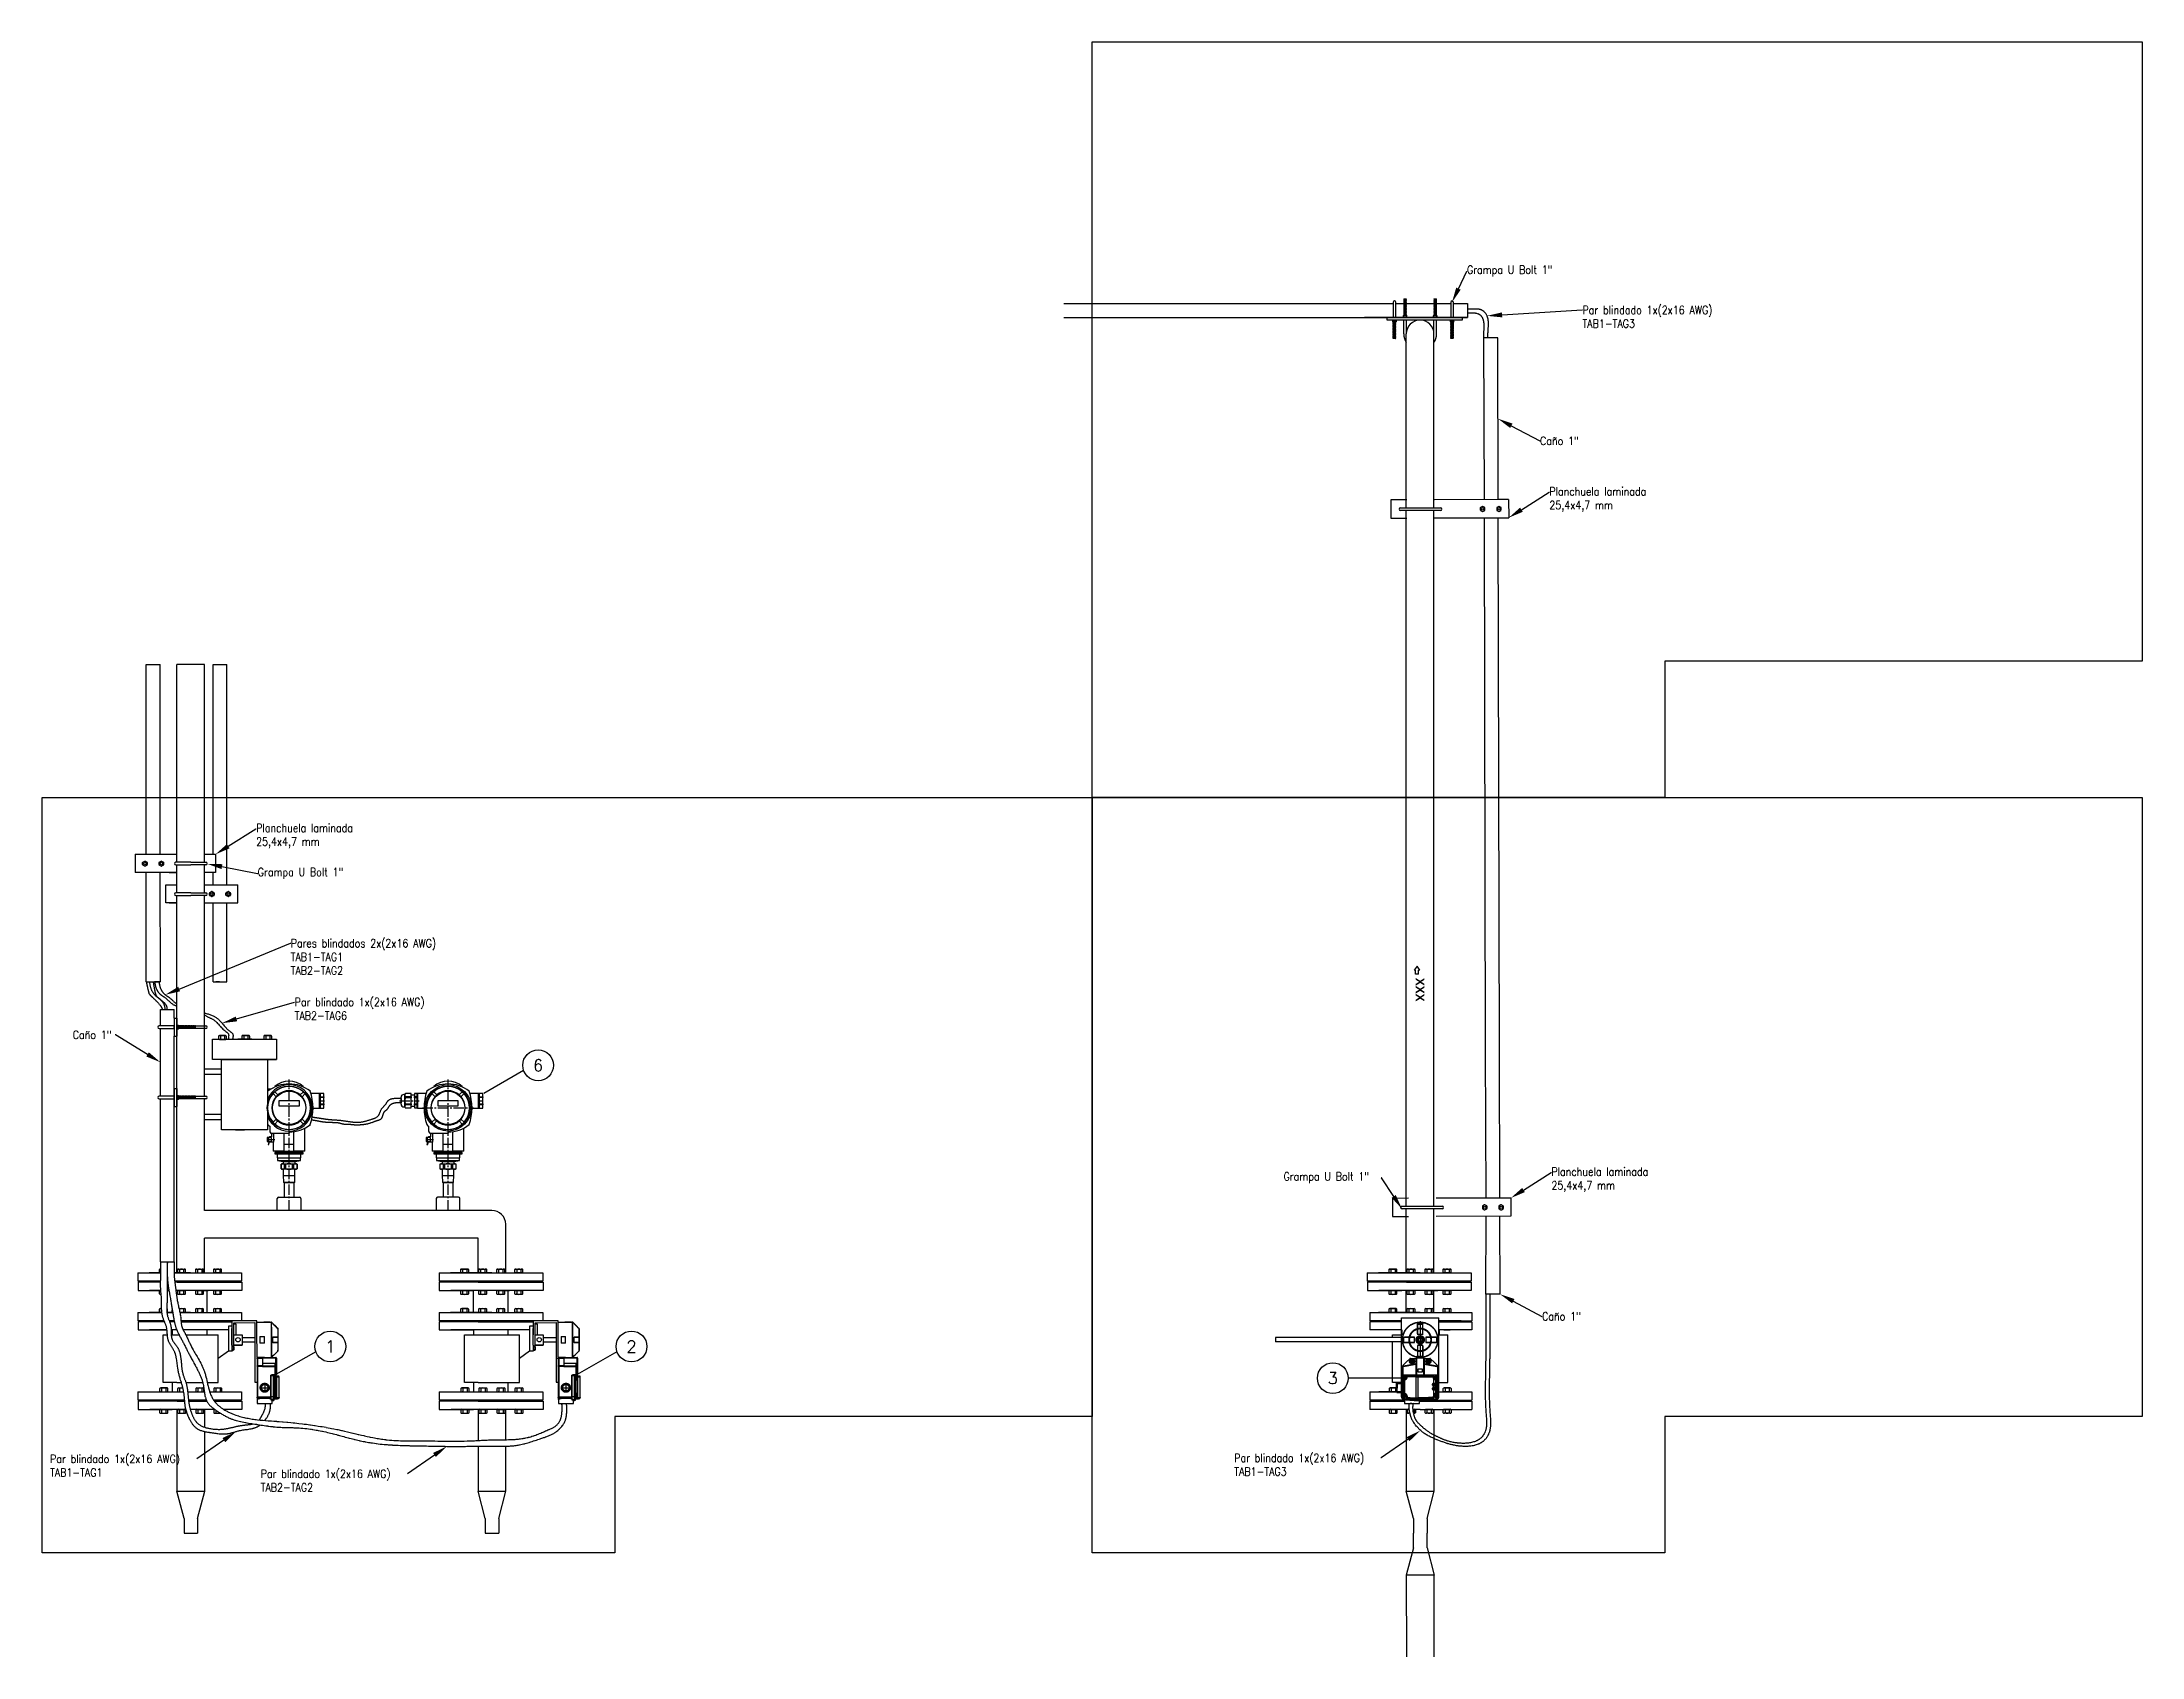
# Model space of a CAD drawing. Header units: millimetres. Extents: x -17263 to -7565, y 1486 to 4446.
# Drawn here: x -13589 to -9739, y 1486 to 4446 of the extents above; entities that cross this region are included whole.
import ezdxf
from ezdxf import colors
from ezdxf.entities.mleader import LeaderData, LeaderLine
from ezdxf.enums import TextEntityAlignment as Align
from ezdxf.math import Vec2, Vec3

# ---------------------------------------------------------------- set-up
doc = ezdxf.new("R2010")
doc.units = ezdxf.units.MM
for name, pattern in [('1 PULG', [10, 10, 0]), ('CENTER', [50.8, 31.75, -6.35, 6.35, -6.35]), ('CENTER2', [28.575, 19.05, -3.175, 3.175, -3.175]), ('Dashed', [2, 1, -1])]:
    doc.linetypes.add(name, pattern=pattern)
for name, color, linetype, lineweight in [('AM_0', 7, 'Continuous', 50), ('AM_4', 3, 'Continuous', 25), ('AM_7', 7, 'CENTER', 25), ('AM_9', 6, 'Dashed', 25)]:
    doc.layers.add(name, color=color, linetype=linetype, lineweight=lineweight)
for name, color, linetype in [('Canalización nueva', 6, 'Continuous'), ('Conductor nuevo', 1, '1 PULG'), ('Instrumentos nuevos', 3, '1 PULG'), ('PIPING', 3, 'Continuous'), ('REFERENCIAS', 1, 'Continuous'), ('TRDETAIL3', 7, 'Continuous'), ('TRMODEL1', 7, 'Continuous')]:
    doc.layers.add(name, color=color, linetype=linetype)
doc.styles.add('ROMANC', font='romanc')
doc.styles.get("Standard").update_dxf_attribs({"font": 'arial.ttf'})

msp = doc.modelspace()

# ---------------------------------------------------------------- texts
at = {"insert": (-11054.8, 2730.6), "char_height": 15.519, "attachment_point": 1, "rotation": 270}
msp.add_mtext_dynamic_manual_height_columns('{\\fArial|b1|i0|c0|p34;XXX}', width=701.328, gutter_width=19.4, heights=[0], dxfattribs=at)

# ---------------------------------------------------------------- blocks, each defined once
blk = doc.blocks.new('REF_NUM')
at = {"layer": 'REFERENCIAS'}
blk.add_circle((0, 0), 7.9, dxfattribs=at)
at = {"layer": 'REFERENCIAS', "style": 'ROMANC'}
blk.add_attdef('NUM', text='', height=6, dxfattribs=at).set_placement((0, 0), align=Align.MIDDLE)

# ---------------------------------------------------------------- linework, layer by layer
for p, q in [((-11087.7, 3592.4), (-11087.7, 3911.2)), ((-11036.9, 3592.4), (-11036.9, 3911.2)), ((-11087.7, 2582.9), (-11087.7, 3587.5)), ((-11036.9, 2582.9), (-11036.9, 3587.5)), ((-13290.9, 3305), (-13341.7, 3305.2)), ((-13341.7, 2942.5), (-13341.7, 3305.2)), ((-13290.9, 2942.5), (-13290.9, 3305)), ((-13275.1, 3305.2), (-13249.8, 3305.2)), ((-13275.1, 2957.1), (-13275.1, 3305.2)), ((-13249.8, 2901.1), (-13249.8, 3305.2)), ((-13341.7, 2887.3), (-13341.7, 2937.6)), ((-13290.9, 2886.6), (-13290.9, 2937.6)), ((-13361.8, 2901.1), (-13341.7, 2901.1)), ((-13361.8, 2867.9), (-13361.8, 2901.1)), ((-13341.7, 2887.1), (-13341.7, 2897.8)), ((-13290.9, 2901.1), (-13290.9, 2901.1)), ((-13290.9, 2901.1), (-13229.7, 2901.1)), ((-13281.3, 2886.9), (-13278, 2888.8)), ((-13279.8, 2901.1), (-13275.1, 2901.1)), ((-13277.1, 2888.8), (-13273.7, 2886.9)), ((-13275.1, 2901.1), (-13275.1, 2923.8)), ((-13251.2, 2886.9), (-13247.9, 2888.8)), ((-13249.8, 2901.1), (-13229.7, 2901.1)), ((-13247, 2888.8), (-13243.6, 2886.9)), ((-13229.7, 2867.9), (-13229.7, 2901.1)), ((-13341.7, 2867.9), (-13361.8, 2867.9)), ((-13341.7, 2867.9), (-13357.5, 2867.9)), ((-13355.4, 2867.9), (-13341.7, 2867.9)), ((-13315.9, 2886.6), (-13343.3, 2886.6)), ((-13343.3, 2881.6), (-13315.9, 2881.6)), ((-13341.7, 2886.6), (-13341.7, 2887.1)), ((-13341.7, 2618.1), (-13341.7, 2881.6)), ((-13315.9, 2886.6), (-13288.4, 2886.6)), ((-13288.4, 2881.6), (-13315.9, 2881.6)), ((-13290.9, 2618.1), (-13290.9, 2881.6)), ((-13290.9, 2562.1), (-13290.9, 2881.6)), ((-13290.9, 2867.9), (-13229.7, 2867.9)), ((-13281.8, 2882.3), (-13281.8, 2886.1)), ((-13281.8, 2882.3), (-13281.8, 2886.1)), ((-13278, 2879.6), (-13281.3, 2881.5)), ((-13278, 2879.6), (-13281.3, 2881.5)), ((-13273.7, 2881.5), (-13277.1, 2879.6)), ((-13273.7, 2881.5), (-13277.1, 2879.6)), ((-13275.1, 2723.4), (-13275.1, 2867.9)), ((-13275.1, 2723.4), (-13275.1, 2867.9)), ((-13273.3, 2886.1), (-13273.3, 2882.3)), ((-13273.3, 2886.1), (-13273.3, 2882.3)), ((-13251.7, 2882.3), (-13251.7, 2886.1)), ((-13251.7, 2882.3), (-13251.7, 2886.1)), ((-13247.9, 2879.6), (-13251.2, 2881.5)), ((-13247.9, 2879.6), (-13251.2, 2881.5)), ((-13249.8, 2723.4), (-13249.8, 2867.9)), ((-13243.6, 2881.5), (-13247, 2879.6)), ((-13243.6, 2881.5), (-13247, 2879.6)), ((-13243.2, 2886.1), (-13243.2, 2882.3)), ((-13243.2, 2886.1), (-13243.2, 2882.3)), ((-11068, 2751.8), (-11073.4, 2744.9)), ((-11070.7, 2744.9), (-11073.4, 2744.9)), ((-11070.7, 2737.1), (-11070.7, 2744.9)), ((-11065.3, 2737.1), (-11070.7, 2737.1)), ((-11062.6, 2744.9), (-11068, 2751.8)), ((-11065.3, 2737.1), (-11065.3, 2744.9)), ((-11062.6, 2744.9), (-11065.3, 2744.9)), ((-13275.1, 2723.4), (-13249.7, 2723.4)), ((-13275.1, 2723.4), (-13249.8, 2723.4)), ((-13263.5, 2723.4), (-13269.9, 2723.3)), ((-13266.8, 2723.4), (-13266.8, 2723.4)), ((-13266.8, 2723.4), (-13258.8, 2723.4)), ((-13341.7, 2637.6), (-13341.7, 2642.6)), ((-13341.7, 2189.6), (-13341.7, 2618.1)), ((-13290.9, 2642.8), (-13290.9, 2642.9)), ((-13290.9, 2514.1), (-13290.9, 2618.1)), ((-13204.2, 2618.1), (-13229.6, 2618.1)), ((-13175.7, 2581.1), (-13158.8, 2581.1)), ((-11087.7, 2312), (-11087.7, 2582.9)), ((-11036.9, 2312), (-11036.9, 2582.9)), ((-13259.5, 2563.1), (-13290.9, 2563)), ((-13259.5, 2553.2), (-13290.9, 2553.2)), ((-13290.9, 2513.9), (-13290.9, 2514.1)), ((-13290.9, 2304.3), (-13290.9, 2509.1)), ((-12930.5, 2509.4), (-12930.5, 2501.4)), ((-12930.5, 2505.4), (-12930.5, 2509.4)), ((-13259.5, 2480), (-13290.9, 2480)), ((-13259.5, 2470.1), (-13290.9, 2470.1)), ((-13259.5, 2452), (-13259.5, 2470.1)), ((-13234.2, 2452), (-13217.7, 2452)), ((-13144.8, 2354.8), (-13144.8, 2328.6)), ((-13127, 2354.8), (-13127, 2328.6)), ((-12853.4, 2354.8), (-12853.4, 2328.6)), ((-12835.6, 2354.8), (-12835.6, 2328.6)), ((-13154.9, 2328.6), (-13116.9, 2328.6)), ((-13154.9, 2328.6), (-13152.4, 2328.6)), ((-13135.9, 2328.6), (-13127, 2328.6)), ((-12825.5, 2328.6), (-12863.5, 2328.6)), ((-12825.5, 2328.6), (-12828, 2328.6)), ((-13341.7, 2189.6), (-13341.7, 2278.9)), ((-12764.1, 2304.3), (-13290.9, 2304.3)), ((-12738.6, 2189.6), (-12738.7, 2278.9)), ((-11087.7, 2189.6), (-11087.7, 2307)), ((-11036.9, 2189.6), (-11036.9, 2307)), ((-12789.5, 2253.5), (-13290.9, 2253.5)), ((-13290.8, 2189.6), (-13290.9, 2253.5)), ((-12789.5, 2189.6), (-12789.5, 2253.5)), ((-13371.7, 2210.1), (-13346.4, 2210.1)), ((-13413.1, 2189.6), (-13413.1, 2174.6)), ((-13413.1, 2189.6), (-13371.6, 2189.6)), ((-13371.9, 2174.6), (-13413.1, 2174.6)), ((-13412.6, 2172.6), (-13412.6, 2157.6)), ((-13372, 2172.6), (-13412.6, 2172.6)), ((-13412.6, 2157.6), (-13371.6, 2157.6)), ((-13371.6, 2189.6), (-13392.3, 2189.6)), ((-13371.6, 2189.6), (-13392.3, 2189.6)), ((-13371.9, 2174.6), (-13392.3, 2174.6)), ((-13372, 2172.6), (-13391.8, 2172.6)), ((-13372, 2172.6), (-13391.8, 2172.6)), ((-13372, 2172.6), (-13391.8, 2172.6)), ((-13371.6, 2157.6), (-13391.8, 2157.6)), ((-13358.5, 2174.6), (-13359.5, 2174.6)), ((-13358.5, 2174.6), (-13359.5, 2174.6)), ((-13358.3, 2172.6), (-13359.5, 2172.6)), ((-13358.3, 2172.6), (-13359.5, 2172.6)), ((-13359.3, 2189.6), (-13359.4, 2189.6)), ((-13359.4, 2189.6), (-13359.3, 2189.6)), ((-13359.4, 2157.6), (-13356.1, 2157.6)), ((-13356.1, 2157.6), (-13359.4, 2157.6)), ((-13359.4, 2157.6), (-13356.1, 2157.6)), ((-13316.3, 2189.6), (-13346.7, 2189.6)), ((-13346.7, 2189.6), (-13318.1, 2189.6)), ((-13241.2, 2174.6), (-13345.6, 2174.6)), ((-13223.1, 2174.6), (-13345.6, 2174.6)), ((-13315.7, 2172.6), (-13345.3, 2172.6)), ((-13315.8, 2172.6), (-13345.3, 2172.6)), ((-13240.7, 2157.6), (-13343.4, 2157.6)), ((-13222.5, 2157.6), (-13343.4, 2157.6)), ((-13341.7, 2189.6), (-13290.9, 2189.6)), ((-13341.2, 2172.6), (-13290.4, 2172.6)), ((-13341.1, 2172.6), (-13290.3, 2172.6)), ((-13318.1, 2189.6), (-13223.1, 2189.6)), ((-13316.3, 2189.6), (-13253.8, 2189.6)), ((-13316.2, 2189.6), (-13241.2, 2189.6)), ((-13315.8, 2172.6), (-13253.3, 2172.6)), ((-13315.7, 2172.6), (-13253.2, 2172.6)), ((-13315.7, 2172.6), (-13240.7, 2172.6)), ((-13315.7, 2172.6), (-13222.5, 2172.6)), ((-13294.3, 2157.6), (-13283.9, 2157.6)), ((-13290.8, 2172.6), (-13290.8, 2174.6)), ((-13286.2, 2172.6), (-13286.2, 2174.6)), ((-13286.2, 2117.1), (-13286.2, 2157.6)), ((-13274.4, 2172.6), (-13274.4, 2174.6)), ((-13261.5, 2189.6), (-13253.8, 2189.6)), ((-13260.9, 2172.6), (-13260.9, 2174.6)), ((-13248.3, 2172.6), (-13248.3, 2174.6)), ((-13223.1, 2189.6), (-13223.1, 2174.6)), ((-13222.5, 2172.6), (-13222.5, 2157.6)), ((-12860.9, 2189.6), (-12860.9, 2174.6)), ((-12860.9, 2189.6), (-12765.9, 2189.6)), ((-12670.8, 2174.6), (-12860.9, 2174.6)), ((-12860.4, 2172.6), (-12860.4, 2157.6)), ((-12818.3, 2172.6), (-12860.4, 2172.6)), ((-12860.4, 2157.6), (-12797.9, 2157.6)), ((-12764.1, 2189.6), (-12840.1, 2189.6)), ((-12818.8, 2189.6), (-12840.1, 2189.6)), ((-12689, 2174.6), (-12840.1, 2174.6)), ((-12763.5, 2172.6), (-12839.6, 2172.6)), ((-12818.3, 2172.6), (-12839.6, 2172.6)), ((-12763.5, 2172.6), (-12839.6, 2172.6)), ((-12688.5, 2157.6), (-12839.6, 2157.6)), ((-12808.3, 2157.6), (-12797.9, 2157.6)), ((-12797.9, 2117.1), (-12797.9, 2157.6)), ((-12670.3, 2157.6), (-12797.9, 2157.6)), ((-12789.5, 2189.6), (-12738.7, 2189.6)), ((-12788.9, 2172.6), (-12738.1, 2172.6)), ((-12788.9, 2172.6), (-12738.1, 2172.6)), ((-12765.8, 2189.6), (-12670.8, 2189.6)), ((-12764.1, 2189.6), (-12701.6, 2189.6)), ((-12764, 2189.6), (-12689, 2189.6)), ((-12763.5, 2172.6), (-12701, 2172.6)), ((-12763.5, 2172.6), (-12688.5, 2172.6)), ((-12763.5, 2172.6), (-12701, 2172.6)), ((-12763.5, 2172.6), (-12670.3, 2172.6)), ((-12742.1, 2157.6), (-12731.7, 2157.6)), ((-12738.6, 2172.6), (-12738.6, 2174.6)), ((-12734, 2172.6), (-12734, 2174.6)), ((-12734, 2117.1), (-12734, 2157.6)), ((-12722.2, 2172.6), (-12722.2, 2174.6)), ((-12709.3, 2189.6), (-12701.6, 2189.6)), ((-12708.7, 2172.6), (-12708.7, 2174.6)), ((-12696.1, 2172.6), (-12696.1, 2174.6)), ((-12670.8, 2189.6), (-12670.8, 2174.6)), ((-12670.3, 2172.6), (-12670.3, 2157.6)), ((-11159.1, 2189.6), (-11159.1, 2174.6)), ((-11159.1, 2189.6), (-11064.1, 2189.6)), ((-10969, 2174.6), (-11159.1, 2174.6)), ((-11158.5, 2172.6), (-11158.5, 2157.6)), ((-11116.5, 2172.6), (-11158.5, 2172.6)), ((-11158.5, 2157.6), (-11096, 2157.6)), ((-11062.3, 2189.6), (-11138.3, 2189.6)), ((-11117, 2189.6), (-11138.3, 2189.6)), ((-10987.2, 2174.6), (-11138.3, 2174.6)), ((-11061.7, 2172.6), (-11137.8, 2172.6)), ((-11116.5, 2172.6), (-11137.8, 2172.6)), ((-11061.7, 2172.6), (-11137.8, 2172.6)), ((-10986.7, 2157.6), (-11137.8, 2157.6)), ((-11106.5, 2157.6), (-11096, 2157.6)), ((-10968.5, 2157.6), (-11096, 2157.6)), ((-11087.7, 2189.6), (-11036.9, 2189.6)), ((-11087.7, 2172.6), (-11087.7, 2174.6)), ((-11087.7, 2117.1), (-11087.7, 2157.6)), ((-11087.1, 2172.6), (-11036.3, 2172.6)), ((-11087.1, 2172.6), (-11036.3, 2172.6)), ((-11064, 2189.6), (-10969, 2189.6)), ((-11062.3, 2189.6), (-10999.8, 2189.6)), ((-11062.2, 2189.6), (-10987.2, 2189.6)), ((-11061.7, 2172.6), (-10999.2, 2172.6)), ((-11061.7, 2172.6), (-10986.7, 2172.6)), ((-11061.7, 2172.6), (-10999.2, 2172.6)), ((-11061.7, 2172.6), (-10968.5, 2172.6)), ((-11040.3, 2157.6), (-11029.9, 2157.6)), ((-11036.9, 2172.6), (-11036.9, 2174.6)), ((-11036.9, 2117.1), (-11036.9, 2157.6)), ((-11036.8, 2172.6), (-11036.8, 2174.6)), ((-11007.5, 2189.6), (-10999.8, 2189.6)), ((-10969, 2189.6), (-10969, 2174.6)), ((-10968.5, 2172.6), (-10968.5, 2157.6)), ((-13350, 2117.1), (-13350, 2121.9)), ((-13413.1, 2117.1), (-13413.1, 2102.1)), ((-13413.1, 2117.1), (-13369.5, 2117.1)), ((-13365.3, 2102.1), (-13413.1, 2102.1)), ((-13412.6, 2100.1), (-13412.6, 2085.1)), ((-13370.5, 2100.1), (-13412.6, 2100.1)), ((-13412.6, 2085.1), (-13360.2, 2085.1)), ((-13371, 2117.1), (-13392.3, 2117.1)), ((-13369.5, 2117.1), (-13392.3, 2117.1)), ((-13365.3, 2102.1), (-13392.3, 2102.1)), ((-13370.5, 2100.1), (-13391.8, 2100.1)), ((-13364.5, 2100.1), (-13391.8, 2100.1)), ((-13364.5, 2100.1), (-13391.8, 2100.1)), ((-13360.2, 2085.1), (-13391.8, 2085.1)), ((-13349.3, 2117.1), (-13359.7, 2117.1)), ((-13359.7, 2117.1), (-13349.3, 2117.1)), ((-13346.7, 2102.1), (-13355.7, 2102.1)), ((-13346.7, 2102.1), (-13355.7, 2102.1)), ((-13346.2, 2100.1), (-13354.9, 2100.1)), ((-13346.2, 2100.1), (-13354.9, 2100.1)), ((-13341.6, 2085.1), (-13352.1, 2085.1)), ((-13352.1, 2085.1), (-13350.1, 2085.1)), ((-13341.6, 2085.1), (-13350.1, 2085.1)), ((-13350, 2085.1), (-13350, 2076.1)), ((-13336, 2117.1), (-13290.9, 2117.1)), ((-13316.3, 2117.1), (-13336, 2117.1)), ((-13336, 2117.1), (-13318.1, 2117.1)), ((-13241.2, 2102.1), (-13334.1, 2102.1)), ((-13223.1, 2102.1), (-13334.1, 2102.1)), ((-13333.9, 2100.1), (-13290.3, 2100.1)), ((-13315.7, 2100.1), (-13333.9, 2100.1)), ((-13333.9, 2100.1), (-13290.4, 2100.1)), ((-13315.8, 2100.1), (-13333.9, 2100.1)), ((-13290.7, 2085.1), (-13329.9, 2085.1)), ((-13247.1, 2085.1), (-13329.9, 2085.1)), ((-13318.1, 2117.1), (-13223.1, 2117.1)), ((-13316.3, 2117.1), (-13253.8, 2117.1)), ((-13316.2, 2117.1), (-13241.2, 2117.1)), ((-13315.8, 2100.1), (-13253.3, 2100.1)), ((-13315.7, 2100.1), (-13253.2, 2100.1)), ((-13315.7, 2100.1), (-13240.7, 2100.1)), ((-13315.7, 2100.1), (-13240.7, 2100.1)), ((-13290.8, 2100.1), (-13290.8, 2102.1)), ((-13290.7, 2100.1), (-13290.7, 2102.1)), ((-13247.1, 2085.1), (-13290.7, 2085.1)), ((-13286.2, 2076.1), (-13286.2, 2085.1)), ((-13261.5, 2117.1), (-13253.8, 2117.1)), ((-13247.1, 2088), (-13247.1, 2046.1)), ((-13241.2, 2100.1), (-13241.2, 2100.1)), ((-13240.7, 2100.1), (-13240.7, 2102.1)), ((-13198.5, 2102.1), (-13240.7, 2102.1)), ((-13240.7, 2102.1), (-13240.6, 2051.6)), ((-13240.7, 2102.1), (-13240.7, 2098.4)), ((-13240.7, 2100.1), (-13240.7, 2085.1)), ((-13240.7, 2095.9), (-13240.7, 2076.2)), ((-13240.7, 2077.1), (-13240.7, 2088)), ((-13237, 2098.4), (-13198.5, 2098.5)), ((-13237, 2054.5), (-13237, 2098.4)), ((-13237, 2096.1), (-13233.4, 2096.1)), ((-13233.4, 2096.1), (-13237, 2096.1)), ((-13233.4, 2096.1), (-13233.4, 2076.4)), ((-13223.1, 2117.1), (-13223.1, 2102.1)), ((-13194.8, 2102.1), (-13198.5, 2102.1)), ((-13198.5, 2098.5), (-13198.4, 1989.3)), ((-13194.8, 2099.1), (-13194.8, 2102.1)), ((-12860.9, 2117.1), (-12860.9, 2102.1)), ((-12860.9, 2117.1), (-12765.9, 2117.1)), ((-12670.8, 2102.1), (-12860.9, 2102.1)), ((-12860.4, 2100.1), (-12860.4, 2085.1)), ((-12818.3, 2100.1), (-12860.4, 2100.1)), ((-12860.4, 2085.1), (-12797.9, 2085.1)), ((-12764.1, 2117.1), (-12840.1, 2117.1)), ((-12818.8, 2117.1), (-12840.1, 2117.1)), ((-12689, 2102.1), (-12840.1, 2102.1)), ((-12763.5, 2100.1), (-12839.6, 2100.1)), ((-12818.3, 2100.1), (-12839.6, 2100.1)), ((-12763.5, 2100.1), (-12839.6, 2100.1)), ((-12738.5, 2085.1), (-12839.6, 2085.1)), ((-12797.9, 2085.1), (-12797.9, 2076.1)), ((-12694.9, 2085.1), (-12797.9, 2085.1)), ((-12789.5, 2117.1), (-12738.7, 2117.1)), ((-12789.5, 2100.1), (-12789.5, 2102.1)), ((-12788.9, 2100.1), (-12738.1, 2100.1)), ((-12788.9, 2100.1), (-12738.1, 2100.1)), ((-12765.8, 2117.1), (-12670.8, 2117.1)), ((-12764.1, 2117.1), (-12701.6, 2117.1)), ((-12764, 2117.1), (-12689, 2117.1)), ((-12763.5, 2100.1), (-12701, 2100.1)), ((-12763.5, 2100.1), (-12688.5, 2100.1)), ((-12763.5, 2100.1), (-12701, 2100.1)), ((-12763.5, 2100.1), (-12688.5, 2100.1)), ((-12738.6, 2100.1), (-12738.6, 2102.1)), ((-12738.5, 2100.1), (-12738.5, 2102.1)), ((-12694.9, 2085.1), (-12738.5, 2085.1)), ((-12734, 2076.1), (-12734, 2085.1)), ((-12709.3, 2117.1), (-12701.6, 2117.1)), ((-12694.9, 2088), (-12694.9, 2046.1)), ((-12646.3, 2102.1), (-12688.5, 2102.1)), ((-12688.5, 2102.1), (-12688.5, 2098.4)), ((-12688.5, 2100.1), (-12688.5, 2085.1)), ((-12688.5, 2095.9), (-12688.5, 2076.2)), ((-12688.5, 2077.1), (-12688.5, 2088)), ((-12684.8, 2098.4), (-12646.3, 2098.5)), ((-12684.8, 2054.5), (-12684.8, 2098.4)), ((-12684.8, 2096.1), (-12681.2, 2096.1)), ((-12681.2, 2096.1), (-12684.8, 2096.1)), ((-12681.2, 2096.1), (-12681.2, 2076.4)), ((-12670.8, 2117.1), (-12670.8, 2102.1)), ((-12642.6, 2102.1), (-12646.3, 2102.1)), ((-12646.3, 2098.5), (-12646.2, 1989.3)), ((-12642.6, 2099.1), (-12642.6, 2102.1)), ((-11154.5, 2117.1), (-11154.5, 2102.1)), ((-11154.5, 2117.1), (-11059.5, 2117.1)), ((-11096.2, 2102.1), (-11154.5, 2102.1)), ((-11096.2, 2100.1), (-11154.5, 2100.1)), ((-11154.5, 2100.1), (-11154.5, 2085.1)), ((-11116.5, 2100.1), (-11154.5, 2100.1)), ((-11096.2, 2085.1), (-11154.5, 2085.1)), ((-11062.3, 2117.1), (-11138.3, 2117.1)), ((-11117, 2117.1), (-11138.3, 2117.1)), ((-11096.2, 2102.1), (-11138.3, 2102.1)), ((-11096.2, 2000.9), (-11096.2, 2107.3)), ((-11096.2, 2107.3), (-11028.2, 2107.3)), ((-11096, 2085.1), (-11096, 2076.1)), ((-11087.7, 2117.1), (-11036.9, 2117.1)), ((-11062.3, 2117.1), (-10999.8, 2117.1)), ((-11062.2, 2117.1), (-10987.2, 2117.1)), ((-11062.2, 2117.1), (-10986.6, 2117.1)), ((-11062.2, 2117.1), (-10967.2, 2117.1)), ((-11028.2, 2000.9), (-11028.2, 2107.3)), ((-10987.2, 2102.1), (-11028.2, 2102.1)), ((-11028.2, 2102.1), (-10967.2, 2102.1)), ((-11028.2, 2100.1), (-10999.2, 2100.1)), ((-11028.2, 2100.1), (-10967.2, 2100.1)), ((-10967.2, 2085.1), (-11028.2, 2085.1)), ((-11028.2, 2085.1), (-11027.3, 2085.1)), ((-11027.3, 2085.1), (-11027.3, 2076.1)), ((-11007.5, 2117.1), (-10999.8, 2117.1)), ((-10967.2, 2117.1), (-10967.2, 2102.1)), ((-10967.2, 2100.1), (-10967.2, 2085.1)), ((-13366.7, 1989.1), (-13366.6, 2071.1)), ((-13366.6, 2071.1), (-13366.6, 2076.1)), ((-13366.6, 2076.1), (-13359.5, 2076.1)), ((-13351.9, 2076.1), (-13337.4, 2076.1)), ((-13325.1, 2076.1), (-13290.7, 2076.1)), ((-13290.7, 2076.1), (-13265.8, 2076.1)), ((-13265.9, 1989.1), (-13265.9, 2076.1)), ((-13247.1, 2046.1), (-13265.9, 2032.6)), ((-13240.4, 2046.1), (-13247.1, 2046.1)), ((-13240.7, 2057.1), (-13240.7, 2077.1)), ((-13240.7, 2057.1), (-13240.4, 2046.1)), ((-13237, 2076.4), (-13224.2, 2076.4)), ((-13237, 2057.3), (-13222, 2057.3)), ((-13222, 2057.3), (-13237, 2057.3)), ((-13224.2, 2076.4), (-13222, 2076.4)), ((-13222, 2076.4), (-13222, 2057.3)), ((-13222, 2071.3), (-13198.5, 2071.3)), ((-13222, 2063.2), (-13198.5, 2063.2)), ((-13198.5, 2071.3), (-13198.5, 2063.2)), ((-12814.5, 1989.1), (-12814.4, 2071.1)), ((-12814.4, 2071.1), (-12814.4, 2076.1)), ((-12814.4, 2076.1), (-12738.5, 2076.1)), ((-12738.5, 2076.1), (-12713.6, 2076.1)), ((-12713.7, 1989.1), (-12713.7, 2076.1)), ((-12694.9, 2046.1), (-12713.7, 2032.6)), ((-12688.2, 2046.1), (-12694.9, 2046.1)), ((-12688.5, 2057.1), (-12688.5, 2077.1)), ((-12688.5, 2057.1), (-12688.2, 2046.1)), ((-12684.8, 2076.4), (-12672, 2076.4)), ((-12684.8, 2057.3), (-12669.8, 2057.3)), ((-12669.8, 2057.3), (-12684.8, 2057.3)), ((-12672, 2076.4), (-12669.8, 2076.4)), ((-12669.8, 2076.4), (-12669.8, 2057.3)), ((-12669.8, 2071.3), (-12646.3, 2071.3)), ((-12669.8, 2063.2), (-12646.3, 2063.2)), ((-12646.3, 2071.3), (-12646.3, 2063.2)), ((-11096.2, 2071.1), (-11327.2, 2071.1)), ((-11327.2, 2071.1), (-11327.2, 2067.1)), ((-11327.2, 2067.1), (-11327.2, 2063.1)), ((-11096.2, 2063.1), (-11327.2, 2063.1)), ((-11112.7, 2071.1), (-11112.7, 2076.1)), ((-11112.7, 2076.1), (-11096.2, 2076.1)), ((-11112.7, 1989.1), (-11112.7, 2063.1)), ((-11100.2, 2076.1), (-11096.2, 2076.1)), ((-11028.2, 2076.1), (-11024.4, 2076.1)), ((-11028.2, 2076.1), (-11011.7, 2076.1)), ((-11011.7, 1989.1), (-11011.7, 2076.1)), ((-13413.1, 1971.6), (-13413.1, 1956.6)), ((-13413.1, 1971.6), (-13329.6, 1971.6)), ((-13391.8, 1971.6), (-13329.6, 1971.6)), ((-13341.7, 1989.1), (-13366.7, 1989.1)), ((-13350, 1989.1), (-13350, 1971.6)), ((-13341.7, 1989.1), (-13333.8, 1989.1)), ((-13325.1, 1989.1), (-13294.3, 1989.1)), ((-13321.7, 1971.6), (-13291.3, 1971.6)), ((-13321.7, 1971.6), (-13318.1, 1971.6)), ((-13318, 1971.6), (-13291.3, 1971.6)), ((-13285.9, 1989.1), (-13265.9, 1989.1)), ((-13281.4, 1971.6), (-13223, 1971.6)), ((-13281.4, 1971.6), (-13240.7, 1971.6)), ((-13223, 1971.6), (-13223, 1956.6)), ((-13198.4, 1989.3), (-13194.6, 1989.3)), ((-12860.9, 1971.6), (-12860.9, 1956.6)), ((-12860.9, 1971.6), (-12765.9, 1971.6)), ((-12839.6, 1971.6), (-12688.5, 1971.6)), ((-12789.5, 1989.1), (-12814.5, 1989.1)), ((-12797.9, 1989.1), (-12797.9, 1971.6)), ((-12789.5, 1989.1), (-12713.7, 1989.1)), ((-12765.8, 1971.6), (-12670.8, 1971.6)), ((-12734, 1971.6), (-12734, 1989.1)), ((-12670.8, 1971.6), (-12670.8, 1956.6)), ((-12646.2, 1989.3), (-12642.4, 1989.3)), ((-11154.5, 1971.6), (-11154.5, 1956.6)), ((-11154.5, 1971.6), (-11096, 1971.6)), ((-11096, 1971.6), (-11137.8, 1971.6)), ((-11116.5, 1971.6), (-11137.8, 1971.6)), ((-11096.2, 1989.1), (-11112.7, 1989.1)), ((-11028.3, 1989.1), (-11028.3, 1971.6)), ((-11028.3, 1971.6), (-10986.6, 1971.6)), ((-11028.3, 1971.6), (-10967.2, 1971.6)), ((-11028.2, 1989.1), (-11011.7, 1989.1)), ((-11007.9, 1971.6), (-10986.6, 1971.6)), ((-10967.2, 1971.6), (-10967.2, 1956.6)), ((-13327.9, 1956.6), (-13413.1, 1956.6)), ((-13412.6, 1954.6), (-13412.6, 1939.6)), ((-13370.5, 1954.6), (-13412.6, 1954.6)), ((-13412.6, 1939.6), (-13350, 1939.6)), ((-13327.9, 1956.6), (-13391.8, 1956.6)), ((-13327.7, 1954.6), (-13391.8, 1954.6)), ((-13370, 1954.6), (-13391.2, 1954.6)), ((-13327.7, 1954.6), (-13391.2, 1954.6)), ((-13325.5, 1939.6), (-13391.2, 1939.6)), ((-13325.5, 1939.6), (-13350, 1939.6)), ((-13341.7, 1939.6), (-13341.7, 1789.6)), ((-13341.1, 1954.6), (-13327.7, 1954.6)), ((-13340.6, 1954.6), (-13327.7, 1954.6)), ((-13287.6, 1956.6), (-13320.3, 1956.6)), ((-13287.6, 1956.6), (-13320.3, 1956.6)), ((-13315.7, 1954.6), (-13320, 1954.6)), ((-13286.7, 1954.6), (-13320, 1954.6)), ((-13320, 1954.6), (-13290.3, 1954.6)), ((-13320, 1954.6), (-13286.7, 1954.6)), ((-13272.4, 1939.6), (-13317, 1939.6)), ((-13272.4, 1939.6), (-13317, 1939.6)), ((-13315.7, 1954.6), (-13286.7, 1954.6)), ((-13315.7, 1954.6), (-13286.7, 1954.6)), ((-13290.5, 1906.8), (-13290.6, 1939.6)), ((-13265.2, 1956.6), (-13274.3, 1956.6)), ((-13223, 1956.6), (-13274.3, 1956.6)), ((-13269.7, 1954.6), (-13272.9, 1954.6)), ((-13272.9, 1954.6), (-13253.2, 1954.6)), ((-13272.9, 1954.6), (-13222.5, 1954.6)), ((-13272.9, 1954.6), (-13269.7, 1954.6)), ((-13269.7, 1954.6), (-13252.7, 1954.6)), ((-13269.7, 1954.6), (-13240.2, 1954.6)), ((-13240.7, 1956.6), (-13265.2, 1956.6)), ((-13240.2, 1939.6), (-13255.9, 1939.6)), ((-13222.5, 1939.6), (-13255.9, 1939.6)), ((-13222.5, 1954.6), (-13222.5, 1939.6)), ((-12670.8, 1956.6), (-12860.9, 1956.6)), ((-12860.4, 1954.6), (-12860.4, 1939.6)), ((-12818.3, 1954.6), (-12860.4, 1954.6)), ((-12860.4, 1939.6), (-12797.9, 1939.6)), ((-12713, 1956.6), (-12839.6, 1956.6)), ((-12763.5, 1954.6), (-12839.6, 1954.6)), ((-12717.5, 1954.6), (-12839, 1954.6)), ((-12817.8, 1954.6), (-12839, 1954.6)), ((-12688, 1939.6), (-12839, 1939.6)), ((-12670.3, 1939.6), (-12797.9, 1939.6)), ((-12789.5, 1939.6), (-12789.5, 1882.5)), ((-12788.9, 1954.6), (-12738.1, 1954.6)), ((-12788.4, 1954.6), (-12717.5, 1954.6)), ((-12763.5, 1954.6), (-12701, 1954.6)), ((-12763.5, 1954.6), (-12670.3, 1954.6)), ((-12738.3, 1883.9), (-12738.4, 1939.6)), ((-12722.2, 1954.6), (-12722.2, 1956.6)), ((-12717.5, 1954.6), (-12700.5, 1954.6)), ((-12717.5, 1954.6), (-12688, 1954.6)), ((-12688.5, 1956.6), (-12713, 1956.6)), ((-12708.2, 1954.6), (-12708.2, 1956.6)), ((-12696.1, 1954.6), (-12696.1, 1956.6)), ((-12670.3, 1954.6), (-12670.3, 1939.6)), ((-11091, 1956.6), (-11154.5, 1956.6)), ((-11154.5, 1954.6), (-11154.5, 1939.6)), ((-11154.5, 1954.6), (-11091, 1954.6)), ((-11082.4, 1939.6), (-11154.5, 1939.6)), ((-11082.4, 1939.6), (-11137.2, 1939.6)), ((-11087.7, 1939.6), (-11087.7, 1922)), ((-11077.2, 1950.1), (-11080.8, 1950.1)), ((-11080.8, 1950.1), (-11073.4, 1950.1)), ((-11072.8, 1939.6), (-11075.1, 1939.6)), ((-11062.2, 1939.6), (-11073.4, 1939.6)), ((-11062.2, 1939.6), (-11073.4, 1939.6)), ((-11063.3, 1954.6), (-11059.5, 1954.6)), ((-11062.2, 1954.6), (-10986.6, 1954.6)), ((-11062.2, 1954.6), (-10967.2, 1954.6)), ((-11062.2, 1939.6), (-10987.1, 1939.6)), ((-11062.2, 1939.6), (-10967.2, 1939.6)), ((-11044.4, 1956.6), (-10967.2, 1956.6)), ((-11036.5, 1868.1), (-11036.5, 1939.6)), ((-11036.4, 1789.7), (-11036.5, 1939.6)), ((-10967.2, 1954.6), (-10967.2, 1939.6)), ((-13290.4, 1789.7), (-13290.5, 1899)), ((-11087.7, 1922), (-11087.7, 1789.6)), ((-12789.5, 1872.2), (-12789.5, 1789.6)), ((-12738.2, 1789.7), (-12738.3, 1872)), ((-13341.7, 1789.6), (-13290.4, 1789.7)), ((-13328.5, 1739.6), (-13341.7, 1789.6)), ((-13303.5, 1739.7), (-13290.4, 1789.7)), ((-12789.5, 1789.6), (-12738.2, 1789.7)), ((-12776.3, 1739.6), (-12789.5, 1789.6)), ((-12751.3, 1739.7), (-12738.2, 1789.7)), ((-11087.7, 1789.6), (-11036.4, 1789.7)), ((-11074.5, 1739.6), (-11087.7, 1789.6)), ((-11049.5, 1739.7), (-11036.4, 1789.7)), ((-13328.5, 1739.7), (-13328.5, 1712.6)), ((-13303.5, 1739.7), (-13303.5, 1712.6)), ((-12776.3, 1739.7), (-12776.3, 1712.6)), ((-12751.3, 1739.7), (-12751.3, 1712.6)), ((-11074.5, 1739.7), (-11074.5, 1712.6)), ((-11049.5, 1739.7), (-11049.5, 1712.6)), ((-13328.5, 1712.6), (-13303.5, 1712.6)), ((-12776.3, 1712.6), (-12751.3, 1712.6)), ((-11074.5, 1685.5), (-11074.5, 1712.6)), ((-11049.5, 1685.6), (-11049.5, 1712.6)), ((-11074.5, 1685.6), (-11087.6, 1635.5)), ((-11049.5, 1685.6), (-11036.3, 1635.6)), ((-11036.3, 1635.6), (-11087.6, 1635.5)), ((-11087.6, 1635.5), (-11087.5, 1485.6)), ((-11036.3, 1485.6), (-11036.3, 1635.6))]:
    msp.add_line(p, q)
for points in [[(-11663.8, 4446.3), (-9738.8, 4446.3), (-9738.8, 3311.3), (-10613.8, 3311.3), (-10613.8, 3061.3), (-11663.8, 3061.3), (-11663.8, 4446.3)], [(-13588.8, 3061.3), (-11663.8, 3061.3), (-11663.8, 1926.3), (-12538.8, 1926.3), (-12538.8, 1676.3), (-13588.8, 1676.3), (-13588.8, 3061.3)], [(-11663.8, 3061.3), (-9738.8, 3061.3), (-9738.8, 1926.3), (-10613.8, 1926.3), (-10613.8, 1676.3), (-11663.8, 1676.3), (-11663.8, 3061.3)], [(-13276.4, 2618.1), (-13158.8, 2618.1), (-13158.8, 2581.1), (-13276.4, 2581.1)], [(-13259.5, 2581.1), (-13175.7, 2581.1), (-13175.7, 2452), (-13259.5, 2452)]]:
    msp.add_lwpolyline(points, close=True)
for points in [[(-13240.7, 2092.1), (-13247.1, 2092.1), (-13247.1, 2088)], [(-12688.5, 2092.1), (-12694.9, 2092.1), (-12694.9, 2088)]]:
    msp.add_lwpolyline(points)
for centre, radius in [((-13277.5, 2884.2), 2.35), ((-13247.4, 2884.2), 2.35), ((-13229.5, 2067.3), 4), ((-12677.3, 2067.3), 4)]:
    msp.add_circle(centre, radius)
for centre, radius, start, end in [((-11062.3, 3911.2), 25.4, 90, 180), ((-11062.3, 3911.2), 25.4, 360, 90), ((-13277.5, 2884.2), 4.65, 84.62, 95.38), ((-13247.4, 2884.2), 4.65, 84.62, 95.38), ((-13343.3, 2884.1), 2.47, 90.0001, 270.0001), ((-13288.4, 2884.1), 2.47, 270, 90), ((-13277.5, 2884.2), 4.65, 144.62, 155.38), ((-13277.5, 2884.2), 4.65, 204.62, 215.38), ((-13277.5, 2884.2), 4.65, 264.62, 275.38), ((-13277.5, 2884.2), 4.65, 24.62, 35.38), ((-13277.5, 2884.2), 4.65, 324.62, 335.38), ((-13247.4, 2884.2), 4.65, 144.62, 155.38), ((-13247.4, 2884.2), 4.65, 204.62, 215.38), ((-13247.4, 2884.2), 4.65, 264.62, 275.38), ((-13247.4, 2884.2), 4.65, 24.62, 35.38), ((-13247.4, 2884.2), 4.65, 324.62, 335.38), ((-13154.9, 2326.1), 2.5, 90, 180), ((-13116.9, 2326.1), 2.5, 0, 90), ((-12863.5, 2326.1), 2.5, 90, 180), ((-12825.5, 2326.1), 2.5, 0, 90), ((-12764.1, 2278.9), 25.4, 360, 90)]:
    msp.add_arc(centre, radius, start, end)
msp.add_open_spline([(-13169.4, 2526.6), (-13171.3, 2527), (-13173.8, 2526.3), (-13175.7, 2526.6)], degree=3)
at = {"layer": 'AM_0'}
for p, q in [((-12642.4, 2032.2), (-12642.4, 2033.7)), ((-12642.3, 2032.6), (-12642.4, 2032.5)), ((-12642.4, 2032.5), (-12642.4, 2032.5)), ((-12642.4, 2032.3), (-12642.4, 2032)), ((-12642.4, 2032), (-12642.4, 2031.9)), ((-11104.7, 1978.4), (-11104.7, 1987.3)), ((-11096.2, 1987.3), (-11104.7, 1987.3)), ((-11104.7, 1970.8), (-11104.7, 1972)), ((-11104.7, 1970.8), (-11096.2, 1970.8)), ((-11092.3, 1957.9), (-11092.2, 1958))]:
    msp.add_line(p, q, dxfattribs=at)
for points in [[(-12642.3, 2032.6), (-12642.4, 2032.5), (-12642.4, 2032.3)], [(-11039.7, 1956.9), (-11041, 1956.8), (-11042.5, 1956.7), (-11043.9, 1956.6), (-11045.5, 1956.4), (-11047, 1956.3), (-11048.5, 1956.2), (-11049.9, 1956.1), (-11051.4, 1956), (-11052.7, 1956)]]:
    msp.add_lwpolyline(points, dxfattribs=at)
at = {"layer": 'AM_4'}
msp.add_line((-11096, 1962.5), (-11096.2, 1962.3), dxfattribs=at)
at = {"layer": 'AM_7'}
for p, q in [((-11096.2, 2067.1), (-11096.3, 2067.1)), ((-11028, 2067.1), (-11028.2, 2067.1))]:
    msp.add_line(p, q, dxfattribs=at)
at = {"layer": 'AM_9'}
for p, q in [((-13194.6, 2032.2), (-13194.6, 2032.2)), ((-13194.6, 2019.1), (-13194.6, 2019)), ((-12642.4, 2032.3), (-12642.4, 2032.5)), ((-12642.4, 2032.3), (-12642.4, 2032.4)), ((-12642.4, 2032.2), (-12642.4, 2032.2)), ((-12642.4, 2032.2), (-12642.4, 2031.9)), ((-12642.4, 2031.9), (-12642.4, 2031.9)), ((-12642.4, 2019.1), (-12642.4, 2019))]:
    msp.add_line(p, q, dxfattribs=at)
for points in [[(-12642.4, 2032.1), (-12642.4, 2032.3), (-12642.4, 2032.3)], [(-12642.4, 2031.9), (-12642.4, 2032), (-12642.4, 2032.1)]]:
    msp.add_lwpolyline(points, dxfattribs=at)
at = {"layer": 'Canalización nueva'}
for p, q in [((-11715.4, 3966.6), (-11111.7, 3966.6)), ((-11111.7, 3969.1), (-11111.7, 3941.3)), ((-11106.8, 3941.3), (-11106.8, 3969.1)), ((-11106.8, 3966.6), (-11080.9, 3966.6)), ((-11106.8, 3966.6), (-11006.2, 3966.6)), ((-11006.2, 3969.1), (-11006.2, 3941.3)), ((-11001.3, 3941.3), (-11001.3, 3969.1)), ((-11001.3, 3966.6), (-10975.4, 3966.6)), ((-10975.4, 3966.6), (-10975.4, 3941.3)), ((-11715.4, 3941.3), (-10975.4, 3941.3)), ((-11017, 3941.3), (-11164, 3941.3)), ((-11149.1, 3941.3), (-11017, 3941.3)), ((-11122.6, 3936.6), (-11122.4, 3941.3)), ((-10985.4, 3936.6), (-11122.6, 3936.6)), ((-10975.4, 3941.3), (-11122.4, 3941.3)), ((-11111.9, 3936.6), (-11106.5, 3936.6)), ((-11111.9, 3933.2), (-11106.5, 3933.2)), ((-11087.2, 3944.6), (-11092.6, 3944.6)), ((-11092.6, 3941.3), (-11087.3, 3941.3)), ((-11092.4, 3941.3), (-11087.4, 3941.3)), ((-11092.4, 3911.4), (-11092.4, 3936.6)), ((-11087.4, 3911), (-11087.4, 3936.6)), ((-11031.9, 3944.6), (-11037.3, 3944.6)), ((-11037.3, 3941.3), (-11032, 3941.3)), ((-11037.1, 3941.3), (-11032.1, 3941.3)), ((-11037.1, 3911.5), (-11037.1, 3936.6)), ((-11032.1, 3911.4), (-11032.1, 3936.6)), ((-11006.4, 3936.6), (-11001, 3936.6)), ((-11006.4, 3933.2), (-11001, 3933.2)), ((-10975.4, 3941.3), (-10985.4, 3941.3)), ((-10985.4, 3941.3), (-10985.4, 3936.6)), ((-10919.9, 3904), (-10945.2, 3903.9)), ((-10944.5, 3607.2), (-10945.2, 3903.9)), ((-10919.2, 3607.3), (-10919.9, 3904)), ((-11086.6, 3606.9), (-11116.2, 3606.8)), ((-11086.6, 3606.9), (-11116.2, 3606.8)), ((-11086.6, 3606.9), (-11116.2, 3606.8)), ((-11116.2, 3606.8), (-11116.1, 3573.6)), ((-11098.5, 3592.3), (-11024.9, 3592.5)), ((-11024.9, 3587.5), (-11098.5, 3587.4)), ((-10900, 3607.3), (-11036.1, 3607)), ((-10948.2, 3595), (-10951.5, 3593)), ((-10918.1, 3595), (-10921.5, 3593.1)), ((-10900, 3607.3), (-10920.1, 3607.3)), ((-10900, 3607.3), (-10899.9, 3574.1)), ((-11116.1, 3573.6), (-11086.5, 3573.6)), ((-11035.7, 3573.8), (-10899.9, 3574.1)), ((-10944.4, 3568.3), (-10944.5, 3574)), ((-10942.2, 2597.8), (-10944.5, 3574)), ((-10916.8, 2597.8), (-10919.1, 3574)), ((-13397.7, 2957.1), (-13397.7, 3305.2)), ((-13397.7, 3305.2), (-13372.4, 3305.2)), ((-13372.4, 2957.1), (-13372.4, 3305.2)), ((-13417.8, 2957.1), (-13341.7, 2957.1)), ((-13417.8, 2957.1), (-13417.8, 2923.8)), ((-13417.8, 2957.1), (-13397.7, 2957.1)), ((-13404.3, 2938.2), (-13404.3, 2942.1)), ((-13404.3, 2938.2), (-13404.3, 2942.1)), ((-13403.9, 2942.9), (-13400.5, 2944.8)), ((-13400.5, 2935.5), (-13403.9, 2937.5)), ((-13400.5, 2935.5), (-13403.9, 2937.5)), ((-13399.6, 2944.8), (-13396.3, 2942.9)), ((-13396.3, 2937.5), (-13399.6, 2935.5)), ((-13396.3, 2937.5), (-13399.6, 2935.5)), ((-13395.9, 2942.1), (-13395.9, 2938.2)), ((-13395.9, 2942.1), (-13395.9, 2938.2)), ((-13374.3, 2938.2), (-13374.3, 2942.1)), ((-13374.3, 2938.2), (-13374.3, 2942.1)), ((-13373.8, 2942.9), (-13370.5, 2944.8)), ((-13370.5, 2935.5), (-13373.8, 2937.5)), ((-13370.5, 2935.5), (-13373.8, 2937.5)), ((-13369.6, 2944.8), (-13366.3, 2942.9)), ((-13366.3, 2937.5), (-13369.6, 2935.5)), ((-13366.3, 2937.5), (-13369.6, 2935.5)), ((-13365.8, 2942.1), (-13365.8, 2938.2)), ((-13365.8, 2942.1), (-13365.8, 2938.2)), ((-13315.9, 2942.5), (-13343.3, 2942.5)), ((-13343.3, 2937.6), (-13315.9, 2937.6)), ((-13315.9, 2942.5), (-13288.4, 2942.5)), ((-13288.4, 2937.6), (-13315.9, 2937.6)), ((-13290.9, 2957.1), (-13270.8, 2957.1)), ((-13290.9, 2957.1), (-13270.8, 2957.1)), ((-13290.9, 2957.1), (-13270.8, 2957.1)), ((-13270.8, 2957.1), (-13270.8, 2923.8)), ((-13341.7, 2923.8), (-13417.8, 2923.8)), ((-13397.7, 2887.1), (-13397.7, 2923.8)), ((-13397.7, 2779.3), (-13397.7, 2923.8)), ((-13397.7, 2779.3), (-13397.7, 2923.8)), ((-13372.4, 2887.1), (-13372.4, 2923.8)), ((-13371.6, 2723.4), (-13372.4, 2923.8)), ((-13355.4, 2923.8), (-13341.7, 2923.8)), ((-13270.8, 2923.8), (-13290.9, 2923.8)), ((-13397.7, 2723.4), (-13397.7, 2867.9)), ((-13397.8, 2723.4), (-13372.4, 2723.4)), ((-13397.7, 2723.4), (-13372.3, 2723.4)), ((-13397.7, 2723.4), (-13372.4, 2723.4)), ((-13389.4, 2723.4), (-13389.4, 2723.4)), ((-13389.4, 2723.4), (-13381.4, 2723.4)), ((-13374.4, 2723.4), (-13382.4, 2723.4)), ((-13375, 2723.4), (-13381.4, 2723.3)), ((-13372.4, 2723.4), (-13374.4, 2723.4)), ((-13371.7, 2656.7), (-13371.7, 2672.4)), ((-13371.7, 2672.4), (-13346.3, 2672.4)), ((-13371.7, 2642.8), (-13371.7, 2656.7)), ((-13346.3, 2656.7), (-13346.3, 2672.4)), ((-13346.3, 2656.7), (-13341.7, 2656.7)), ((-13346.3, 2656.7), (-13346.3, 2623.5)), ((-13341.7, 2656.7), (-13341.7, 2623.5)), ((-13346.3, 2642.8), (-13374.2, 2642.8)), ((-13374.2, 2637.8), (-13346.3, 2637.8)), ((-13371.7, 2513.9), (-13371.7, 2637.8)), ((-13346.4, 2210.1), (-13346.3, 2623.5)), ((-13346.3, 2637.4), (-13346.3, 2642.8)), ((-13346.3, 2623.5), (-13341.7, 2623.5)), ((-13338.3, 2642.8), (-13288.4, 2642.8)), ((-13338.3, 2642.8), (-13338.3, 2637.4)), ((-13288.4, 2637.8), (-13338.3, 2637.8)), ((-10941.5, 2326.8), (-10942.2, 2597.8)), ((-10916.2, 2326.9), (-10916.8, 2597.8)), ((-13346.3, 2513.9), (-13374.2, 2513.9)), ((-13374.2, 2509), (-13346.3, 2509)), ((-13371.7, 2210.1), (-13371.7, 2509)), ((-13346.3, 2528), (-13341.7, 2528)), ((-13346.3, 2528), (-13346.3, 2494.8)), ((-13346.3, 2508.8), (-13346.3, 2514.1)), ((-13346.3, 2508.6), (-13346.3, 2513.9)), ((-13341.7, 2528), (-13341.7, 2494.8)), ((-13341.7, 2508.6), (-13341.7, 2513.9)), ((-13341.7, 2508.8), (-13341.7, 2513.7)), ((-13338.3, 2514), (-13288.4, 2513.9)), ((-13338.3, 2514), (-13338.3, 2508.6)), ((-13288.4, 2509), (-13338.3, 2509)), ((-13346.3, 2494.8), (-13341.7, 2494.8)), ((-11083.5, 2326.5), (-11113.2, 2326.4)), ((-11083.5, 2326.5), (-11113.2, 2326.4)), ((-11083.5, 2326.5), (-11113.2, 2326.4)), ((-11113.2, 2326.4), (-11113.1, 2293.2)), ((-11095.5, 2311.9), (-11021.9, 2312.1)), ((-10896.1, 2326.9), (-11032.7, 2326.6)), ((-10944.3, 2314.5), (-10947.6, 2312.6)), ((-10914.2, 2314.6), (-10917.6, 2312.7)), ((-10896.1, 2326.9), (-10916.2, 2326.9)), ((-10896.1, 2326.9), (-10896, 2293.7)), ((-11113.1, 2293.2), (-11083.5, 2293.2)), ((-11021.9, 2307.1), (-11095.5, 2307)), ((-10896, 2293.7), (-11032.7, 2293.3)), ((-10941.9, 2150.7), (-10941.4, 2293.6)), ((-10915.8, 2150.8), (-10916.1, 2293.6)), ((-10915.8, 2150.8), (-10941.9, 2150.7))]:
    msp.add_line(p, q, dxfattribs=at)
at = {"layer": 'Canalización nueva', "linetype": 'Continuous', "lineweight": 0}
for p, q in [((-11091.9, 3975.3), (-11092.2, 3975.1)), ((-11092.2, 3975.1), (-11087.3, 3975.2)), ((-11091.9, 3974.9), (-11092.2, 3975.1)), ((-11091.9, 3974.9), (-11092.2, 3974.7)), ((-11092.2, 3974.7), (-11087.3, 3974.8)), ((-11091.9, 3974.5), (-11092.2, 3974.7)), ((-11091.9, 3974.5), (-11092.2, 3974.3)), ((-11092.2, 3974.3), (-11087.3, 3974.4)), ((-11091.9, 3974.1), (-11092.2, 3974.3)), ((-11091.9, 3974.1), (-11092.2, 3973.9)), ((-11092.2, 3973.9), (-11087.3, 3974)), ((-11091.9, 3973.7), (-11092.2, 3973.9)), ((-11091.9, 3973.7), (-11092.2, 3973.5)), ((-11092.2, 3973.5), (-11087.3, 3973.6)), ((-11091.9, 3973.3), (-11092.2, 3973.5)), ((-11091.9, 3973.3), (-11092.2, 3973.1)), ((-11092.2, 3973.1), (-11087.3, 3973.2)), ((-11091.9, 3972.9), (-11092.2, 3973.1)), ((-11091.9, 3972.9), (-11092.2, 3972.7)), ((-11092.2, 3972.7), (-11087.3, 3972.8)), ((-11091.9, 3972.6), (-11092.2, 3972.7)), ((-11091.9, 3972.6), (-11092.2, 3972.4)), ((-11091.9, 3972.2), (-11092.2, 3972.4)), ((-11092.2, 3972.4), (-11087.3, 3972.4)), ((-11091.9, 3972.2), (-11092.2, 3972)), ((-11091.9, 3971.8), (-11092.2, 3972)), ((-11092.2, 3972), (-11087.3, 3972)), ((-11091.9, 3971.8), (-11092.2, 3971.6)), ((-11092.2, 3971.6), (-11087.3, 3971.7)), ((-11091.9, 3971.4), (-11092.2, 3971.6)), ((-11091.9, 3971.4), (-11092.2, 3971.2)), ((-11092.2, 3971.2), (-11087.3, 3971.3)), ((-11091.9, 3971), (-11092.2, 3971.2)), ((-11091.9, 3971), (-11092.2, 3970.8)), ((-11092.2, 3970.8), (-11087.3, 3970.9)), ((-11091.9, 3970.6), (-11092.2, 3970.8)), ((-11091.9, 3970.6), (-11092.2, 3970.4)), ((-11092.2, 3970.4), (-11087.3, 3970.5)), ((-11091.9, 3970.2), (-11092.2, 3970.4)), ((-11091.9, 3970.2), (-11092.2, 3970)), ((-11092.2, 3970), (-11087.3, 3970.1)), ((-11091.9, 3969.8), (-11092.2, 3970)), ((-11091.9, 3969.8), (-11092.2, 3969.6)), ((-11092.2, 3969.6), (-11087.3, 3969.7)), ((-11091.9, 3969.4), (-11092.2, 3969.6)), ((-11091.9, 3969.4), (-11092.2, 3969.2)), ((-11092.2, 3969.2), (-11087.3, 3969.3)), ((-11091.9, 3969), (-11092.2, 3969.2)), ((-11091.9, 3969), (-11092.2, 3968.8)), ((-11092.2, 3968.8), (-11087.3, 3968.9)), ((-11091.9, 3968.7), (-11092.2, 3968.8)), ((-11091.9, 3968.7), (-11092.2, 3968.5)), ((-11091.9, 3968.3), (-11092.2, 3968.5)), ((-11092.2, 3968.5), (-11087.3, 3968.5)), ((-11091.9, 3968.3), (-11092.2, 3968.1)), ((-11091.9, 3967.9), (-11092.2, 3968.1)), ((-11092.2, 3968.1), (-11087.3, 3968.1)), ((-11091.9, 3967.9), (-11092.2, 3967.7)), ((-11092.2, 3967.7), (-11087.3, 3967.8)), ((-11091.9, 3967.5), (-11092.2, 3967.7)), ((-11091.9, 3967.5), (-11092.2, 3967.3)), ((-11092.2, 3967.3), (-11087.3, 3967.4)), ((-11091.9, 3967.1), (-11092.2, 3967.3)), ((-11091.9, 3967.1), (-11092.2, 3966.9)), ((-11092.2, 3966.9), (-11087.3, 3967)), ((-11091.9, 3966.7), (-11092.2, 3966.9)), ((-11091.9, 3966.7), (-11092.2, 3966.5)), ((-11092.2, 3966.5), (-11087.3, 3966.6)), ((-11091.9, 3966.3), (-11092.2, 3966.5)), ((-11091.9, 3966.3), (-11092.2, 3966.1)), ((-11092.2, 3966.1), (-11087.3, 3966.2)), ((-11091.9, 3965.9), (-11092.2, 3966.1)), ((-11091.9, 3965.9), (-11092.2, 3965.7)), ((-11092.2, 3965.7), (-11087.3, 3965.8)), ((-11091.9, 3965.5), (-11092.2, 3965.7)), ((-11091.9, 3965.5), (-11092.2, 3965.3)), ((-11091.9, 3975.3), (-11087.6, 3975.4)), ((-11091.9, 3974.9), (-11087.6, 3975)), ((-11091.9, 3974.9), (-11087.5, 3975)), ((-11091.9, 3974.9), (-11087.6, 3975)), ((-11091.9, 3974.5), (-11087.6, 3974.6)), ((-11091.9, 3974.5), (-11087.5, 3974.6)), ((-11091.9, 3974.5), (-11087.6, 3974.6)), ((-11091.9, 3974.1), (-11087.6, 3974.2)), ((-11091.9, 3974.1), (-11087.5, 3974.2)), ((-11091.9, 3974.1), (-11087.6, 3974.2)), ((-11091.9, 3973.7), (-11087.6, 3973.8)), ((-11091.9, 3973.7), (-11087.5, 3973.8)), ((-11091.9, 3973.7), (-11087.6, 3973.8)), ((-11091.9, 3973.3), (-11087.6, 3973.4)), ((-11091.9, 3973.3), (-11087.5, 3973.4)), ((-11091.9, 3973.3), (-11087.6, 3973.4)), ((-11091.9, 3972.9), (-11087.6, 3973)), ((-11091.9, 3972.9), (-11087.5, 3973)), ((-11091.9, 3972.9), (-11087.6, 3973)), ((-11091.9, 3972.6), (-11087.6, 3972.6)), ((-11091.9, 3972.6), (-11087.5, 3972.6)), ((-11091.9, 3972.6), (-11087.6, 3972.6)), ((-11091.9, 3972.2), (-11087.6, 3972.2)), ((-11091.9, 3972.2), (-11087.5, 3972.2)), ((-11091.9, 3972.2), (-11087.6, 3972.2)), ((-11091.9, 3971.8), (-11087.6, 3971.8)), ((-11091.9, 3971.8), (-11087.5, 3971.8)), ((-11091.9, 3971.8), (-11087.6, 3971.8)), ((-11091.9, 3971.4), (-11087.6, 3971.5)), ((-11091.9, 3971.4), (-11087.5, 3971.5)), ((-11091.9, 3971.4), (-11087.6, 3971.5)), ((-11091.9, 3971), (-11087.6, 3971.1)), ((-11091.9, 3971), (-11087.5, 3971.1)), ((-11091.9, 3971), (-11087.6, 3971.1)), ((-11091.9, 3970.6), (-11087.6, 3970.7)), ((-11091.9, 3970.6), (-11087.5, 3970.7)), ((-11091.9, 3970.6), (-11087.6, 3970.7)), ((-11091.9, 3970.2), (-11087.6, 3970.3)), ((-11091.9, 3970.2), (-11087.5, 3970.3)), ((-11091.9, 3970.2), (-11087.6, 3970.3)), ((-11091.9, 3969.8), (-11087.6, 3969.9)), ((-11091.9, 3969.8), (-11087.5, 3969.9)), ((-11091.9, 3969.8), (-11087.6, 3969.9)), ((-11091.9, 3969.4), (-11087.6, 3969.5)), ((-11091.9, 3969.4), (-11087.5, 3969.5)), ((-11091.9, 3969.4), (-11087.6, 3969.5)), ((-11091.9, 3969), (-11087.6, 3969.1)), ((-11091.9, 3969), (-11087.5, 3969.1)), ((-11091.9, 3969), (-11087.6, 3969.1)), ((-11091.9, 3968.7), (-11087.6, 3968.7)), ((-11091.9, 3968.7), (-11087.5, 3968.7)), ((-11091.9, 3968.7), (-11087.6, 3968.7)), ((-11091.9, 3968.3), (-11087.6, 3968.3)), ((-11091.9, 3968.3), (-11087.5, 3968.3)), ((-11091.9, 3968.3), (-11087.6, 3968.3)), ((-11091.9, 3967.9), (-11087.6, 3967.9)), ((-11091.9, 3967.9), (-11087.5, 3967.9)), ((-11091.9, 3967.9), (-11087.6, 3967.9)), ((-11091.9, 3967.5), (-11087.6, 3967.6)), ((-11091.9, 3967.5), (-11087.5, 3967.6)), ((-11091.9, 3967.5), (-11087.6, 3967.6)), ((-11091.9, 3967.1), (-11087.6, 3967.2)), ((-11091.9, 3967.1), (-11087.5, 3967.2)), ((-11091.9, 3967.1), (-11087.6, 3967.2)), ((-11091.9, 3966.7), (-11087.6, 3966.8)), ((-11091.9, 3966.7), (-11087.5, 3966.8)), ((-11091.9, 3966.7), (-11087.6, 3966.8)), ((-11091.9, 3966.3), (-11087.6, 3966.4)), ((-11091.9, 3966.3), (-11087.5, 3966.4)), ((-11091.9, 3966.3), (-11087.6, 3966.4)), ((-11091.9, 3965.9), (-11087.6, 3966)), ((-11091.9, 3965.9), (-11087.5, 3966)), ((-11091.9, 3965.9), (-11087.6, 3966)), ((-11091.9, 3965.5), (-11087.6, 3965.6)), ((-11091.9, 3965.5), (-11087.5, 3965.6)), ((-11091.9, 3965.5), (-11087.6, 3965.6)), ((-11087.6, 3975.4), (-11087.3, 3975.2)), ((-11087.6, 3975), (-11087.3, 3975.2)), ((-11087.6, 3975), (-11087.3, 3974.8)), ((-11087.6, 3974.6), (-11087.3, 3974.8)), ((-11087.6, 3974.6), (-11087.3, 3974.4)), ((-11087.6, 3974.2), (-11087.3, 3974.4)), ((-11087.6, 3974.2), (-11087.3, 3974)), ((-11087.6, 3973.8), (-11087.3, 3974)), ((-11087.6, 3973.8), (-11087.3, 3973.6)), ((-11087.6, 3973.4), (-11087.3, 3973.6)), ((-11087.6, 3973.4), (-11087.3, 3973.2)), ((-11087.6, 3973), (-11087.3, 3973.2)), ((-11087.6, 3973), (-11087.3, 3972.8)), ((-11087.6, 3972.6), (-11087.3, 3972.8)), ((-11087.6, 3972.6), (-11087.3, 3972.4)), ((-11087.6, 3972.2), (-11087.3, 3972.4)), ((-11087.6, 3972.2), (-11087.3, 3972)), ((-11087.6, 3971.8), (-11087.3, 3972)), ((-11087.6, 3971.8), (-11087.3, 3971.7)), ((-11087.6, 3971.5), (-11087.3, 3971.7)), ((-11087.6, 3971.5), (-11087.3, 3971.3)), ((-11087.6, 3971.1), (-11087.3, 3971.3)), ((-11087.6, 3971.1), (-11087.3, 3970.9)), ((-11087.6, 3970.7), (-11087.3, 3970.9)), ((-11087.6, 3970.7), (-11087.3, 3970.5)), ((-11087.6, 3970.3), (-11087.3, 3970.5)), ((-11087.6, 3970.3), (-11087.3, 3970.1)), ((-11087.6, 3969.9), (-11087.3, 3970.1)), ((-11087.6, 3969.9), (-11087.3, 3969.7)), ((-11087.6, 3969.5), (-11087.3, 3969.7)), ((-11087.6, 3969.5), (-11087.3, 3969.3)), ((-11087.6, 3969.1), (-11087.3, 3969.3)), ((-11087.6, 3969.1), (-11087.3, 3968.9)), ((-11087.6, 3968.7), (-11087.3, 3968.9)), ((-11087.6, 3968.7), (-11087.3, 3968.5)), ((-11087.6, 3968.3), (-11087.3, 3968.5)), ((-11087.6, 3968.3), (-11087.3, 3968.1)), ((-11087.6, 3967.9), (-11087.3, 3968.1)), ((-11087.6, 3967.9), (-11087.3, 3967.8)), ((-11087.6, 3967.6), (-11087.3, 3967.8)), ((-11087.6, 3967.6), (-11087.3, 3967.4)), ((-11087.6, 3967.2), (-11087.3, 3967.4)), ((-11087.6, 3967.2), (-11087.3, 3967)), ((-11087.6, 3966.8), (-11087.3, 3967)), ((-11087.6, 3966.8), (-11087.3, 3966.6)), ((-11087.6, 3966.4), (-11087.3, 3966.6)), ((-11087.6, 3966.4), (-11087.3, 3966.2)), ((-11087.6, 3966), (-11087.3, 3966.2)), ((-11087.6, 3966), (-11087.3, 3965.8)), ((-11087.6, 3965.6), (-11087.3, 3965.8)), ((-11087.6, 3965.6), (-11087.3, 3965.4)), ((-11036.6, 3975.3), (-11036.9, 3975.1)), ((-11036.9, 3975.1), (-11032, 3975.2)), ((-11036.6, 3974.9), (-11036.9, 3975.1)), ((-11036.6, 3974.9), (-11036.9, 3974.7)), ((-11036.9, 3974.7), (-11032, 3974.8)), ((-11036.6, 3974.5), (-11036.9, 3974.7)), ((-11036.6, 3974.5), (-11036.9, 3974.3)), ((-11036.9, 3974.3), (-11032, 3974.4)), ((-11036.6, 3974.1), (-11036.9, 3974.3)), ((-11036.6, 3974.1), (-11036.9, 3973.9)), ((-11036.9, 3973.9), (-11032, 3974)), ((-11036.6, 3973.7), (-11036.9, 3973.9)), ((-11036.6, 3973.7), (-11036.9, 3973.5)), ((-11036.9, 3973.5), (-11032, 3973.6)), ((-11036.6, 3973.3), (-11036.9, 3973.5)), ((-11036.6, 3973.3), (-11036.9, 3973.1)), ((-11036.9, 3973.1), (-11032, 3973.2)), ((-11036.6, 3972.9), (-11036.9, 3973.1)), ((-11036.6, 3972.9), (-11036.9, 3972.7)), ((-11036.9, 3972.7), (-11032, 3972.8)), ((-11036.6, 3972.6), (-11036.9, 3972.7)), ((-11036.6, 3972.6), (-11036.9, 3972.4)), ((-11036.6, 3972.2), (-11036.9, 3972.4)), ((-11036.9, 3972.4), (-11032, 3972.4)), ((-11036.6, 3972.2), (-11036.9, 3972)), ((-11036.6, 3971.8), (-11036.9, 3972)), ((-11036.9, 3972), (-11032, 3972)), ((-11036.6, 3971.8), (-11036.9, 3971.6)), ((-11036.9, 3971.6), (-11032, 3971.7)), ((-11036.6, 3971.4), (-11036.9, 3971.6)), ((-11036.6, 3971.4), (-11036.9, 3971.2)), ((-11036.9, 3971.2), (-11032, 3971.3)), ((-11036.6, 3971), (-11036.9, 3971.2)), ((-11036.6, 3971), (-11036.9, 3970.8)), ((-11036.9, 3970.8), (-11032, 3970.9)), ((-11036.6, 3970.6), (-11036.9, 3970.8)), ((-11036.6, 3970.6), (-11036.9, 3970.4)), ((-11036.9, 3970.4), (-11032, 3970.5)), ((-11036.6, 3970.2), (-11036.9, 3970.4)), ((-11036.6, 3970.2), (-11036.9, 3970)), ((-11036.9, 3970), (-11032, 3970.1)), ((-11036.6, 3969.8), (-11036.9, 3970)), ((-11036.6, 3969.8), (-11036.9, 3969.6)), ((-11036.9, 3969.6), (-11032, 3969.7)), ((-11036.6, 3969.4), (-11036.9, 3969.6)), ((-11036.6, 3969.4), (-11036.9, 3969.2)), ((-11036.9, 3969.2), (-11032, 3969.3)), ((-11036.6, 3969), (-11036.9, 3969.2)), ((-11036.6, 3969), (-11036.9, 3968.8)), ((-11036.9, 3968.8), (-11032, 3968.9)), ((-11036.6, 3968.7), (-11036.9, 3968.8)), ((-11036.6, 3968.7), (-11036.9, 3968.5)), ((-11036.6, 3968.3), (-11036.9, 3968.5)), ((-11036.9, 3968.5), (-11032, 3968.5)), ((-11036.6, 3968.3), (-11036.9, 3968.1)), ((-11036.6, 3967.9), (-11036.9, 3968.1)), ((-11036.9, 3968.1), (-11032, 3968.1)), ((-11036.6, 3967.9), (-11036.9, 3967.7)), ((-11036.9, 3967.7), (-11032, 3967.8)), ((-11036.6, 3967.5), (-11036.9, 3967.7)), ((-11036.6, 3967.5), (-11036.9, 3967.3)), ((-11036.9, 3967.3), (-11032, 3967.4)), ((-11036.6, 3967.1), (-11036.9, 3967.3)), ((-11036.6, 3967.1), (-11036.9, 3966.9)), ((-11036.9, 3966.9), (-11032, 3967)), ((-11036.6, 3966.7), (-11036.9, 3966.9)), ((-11036.6, 3966.7), (-11036.9, 3966.5)), ((-11036.9, 3966.5), (-11032, 3966.6)), ((-11036.6, 3966.3), (-11036.9, 3966.5)), ((-11036.6, 3966.3), (-11036.9, 3966.1)), ((-11036.9, 3966.1), (-11032, 3966.2)), ((-11036.6, 3965.9), (-11036.9, 3966.1)), ((-11036.6, 3965.9), (-11036.9, 3965.7)), ((-11036.9, 3965.7), (-11032, 3965.8)), ((-11036.6, 3965.5), (-11036.9, 3965.7)), ((-11036.6, 3965.5), (-11036.9, 3965.3)), ((-11036.6, 3975.3), (-11032.2, 3975.4)), ((-11036.6, 3974.9), (-11032.2, 3975)), ((-11036.6, 3974.9), (-11032.2, 3975)), ((-11036.6, 3974.9), (-11032.2, 3975)), ((-11036.6, 3974.5), (-11032.2, 3974.6)), ((-11036.6, 3974.5), (-11032.2, 3974.6)), ((-11036.6, 3974.5), (-11032.2, 3974.6)), ((-11036.6, 3974.1), (-11032.2, 3974.2)), ((-11036.6, 3974.1), (-11032.2, 3974.2)), ((-11036.6, 3974.1), (-11032.2, 3974.2)), ((-11036.6, 3973.7), (-11032.2, 3973.8)), ((-11036.6, 3973.7), (-11032.2, 3973.8)), ((-11036.6, 3973.7), (-11032.2, 3973.8)), ((-11036.6, 3973.3), (-11032.2, 3973.4)), ((-11036.6, 3973.3), (-11032.2, 3973.4)), ((-11036.6, 3973.3), (-11032.2, 3973.4)), ((-11036.6, 3972.9), (-11032.2, 3973)), ((-11036.6, 3972.9), (-11032.2, 3973)), ((-11036.6, 3972.9), (-11032.2, 3973)), ((-11036.6, 3972.6), (-11032.2, 3972.6)), ((-11036.6, 3972.6), (-11032.2, 3972.6)), ((-11036.6, 3972.6), (-11032.2, 3972.6)), ((-11036.6, 3972.2), (-11032.2, 3972.2)), ((-11036.6, 3972.2), (-11032.2, 3972.2)), ((-11036.6, 3972.2), (-11032.2, 3972.2)), ((-11036.6, 3971.8), (-11032.2, 3971.8)), ((-11036.6, 3971.8), (-11032.2, 3971.8)), ((-11036.6, 3971.8), (-11032.2, 3971.8)), ((-11036.6, 3971.4), (-11032.2, 3971.5)), ((-11036.6, 3971.4), (-11032.2, 3971.5)), ((-11036.6, 3971.4), (-11032.2, 3971.5)), ((-11036.6, 3971), (-11032.2, 3971.1)), ((-11036.6, 3971), (-11032.2, 3971.1)), ((-11036.6, 3971), (-11032.2, 3971.1)), ((-11036.6, 3970.6), (-11032.2, 3970.7)), ((-11036.6, 3970.6), (-11032.2, 3970.7)), ((-11036.6, 3970.6), (-11032.2, 3970.7)), ((-11036.6, 3970.2), (-11032.2, 3970.3)), ((-11036.6, 3970.2), (-11032.2, 3970.3)), ((-11036.6, 3970.2), (-11032.2, 3970.3)), ((-11036.6, 3969.8), (-11032.2, 3969.9)), ((-11036.6, 3969.8), (-11032.2, 3969.9)), ((-11036.6, 3969.8), (-11032.2, 3969.9)), ((-11036.6, 3969.4), (-11032.2, 3969.5)), ((-11036.6, 3969.4), (-11032.2, 3969.5)), ((-11036.6, 3969.4), (-11032.2, 3969.5)), ((-11036.6, 3969), (-11032.2, 3969.1)), ((-11036.6, 3969), (-11032.2, 3969.1)), ((-11036.6, 3969), (-11032.2, 3969.1)), ((-11036.6, 3968.7), (-11032.2, 3968.7)), ((-11036.6, 3968.7), (-11032.2, 3968.7)), ((-11036.6, 3968.7), (-11032.2, 3968.7)), ((-11036.6, 3968.3), (-11032.2, 3968.3)), ((-11036.6, 3968.3), (-11032.2, 3968.3)), ((-11036.6, 3968.3), (-11032.2, 3968.3)), ((-11036.6, 3967.9), (-11032.2, 3967.9)), ((-11036.6, 3967.9), (-11032.2, 3967.9)), ((-11036.6, 3967.9), (-11032.2, 3967.9)), ((-11036.6, 3967.5), (-11032.2, 3967.6)), ((-11036.6, 3967.5), (-11032.2, 3967.6)), ((-11036.6, 3967.5), (-11032.2, 3967.6)), ((-11036.6, 3967.1), (-11032.2, 3967.2)), ((-11036.6, 3967.1), (-11032.2, 3967.2)), ((-11036.6, 3967.1), (-11032.2, 3967.2)), ((-11036.6, 3966.7), (-11032.2, 3966.8)), ((-11036.6, 3966.7), (-11032.2, 3966.8)), ((-11036.6, 3966.7), (-11032.2, 3966.8)), ((-11036.6, 3966.3), (-11032.2, 3966.4)), ((-11036.6, 3966.3), (-11032.2, 3966.4)), ((-11036.6, 3966.3), (-11032.2, 3966.4)), ((-11036.6, 3965.9), (-11032.2, 3966)), ((-11036.6, 3965.9), (-11032.2, 3966)), ((-11036.6, 3965.9), (-11032.2, 3966)), ((-11036.6, 3965.5), (-11032.2, 3965.6)), ((-11036.6, 3965.5), (-11032.2, 3965.6)), ((-11036.6, 3965.5), (-11032.2, 3965.6)), ((-11032.2, 3975.4), (-11032, 3975.2)), ((-11032.2, 3975), (-11032, 3975.2)), ((-11032.2, 3975), (-11032, 3974.8)), ((-11032.2, 3974.6), (-11032, 3974.8)), ((-11032.2, 3974.6), (-11032, 3974.4)), ((-11032.2, 3974.2), (-11032, 3974.4)), ((-11032.2, 3974.2), (-11032, 3974)), ((-11032.2, 3973.8), (-11032, 3974)), ((-11032.2, 3973.8), (-11032, 3973.6)), ((-11032.2, 3973.4), (-11032, 3973.6)), ((-11032.2, 3973.4), (-11032, 3973.2)), ((-11032.2, 3973), (-11032, 3973.2)), ((-11032.2, 3973), (-11032, 3972.8)), ((-11032.2, 3972.6), (-11032, 3972.8)), ((-11032.2, 3972.6), (-11032, 3972.4)), ((-11032.2, 3972.2), (-11032, 3972.4)), ((-11032.2, 3972.2), (-11032, 3972)), ((-11032.2, 3971.8), (-11032, 3972)), ((-11032.2, 3971.8), (-11032, 3971.7)), ((-11032.2, 3971.5), (-11032, 3971.7)), ((-11032.2, 3971.5), (-11032, 3971.3)), ((-11032.2, 3971.1), (-11032, 3971.3)), ((-11032.2, 3971.1), (-11032, 3970.9)), ((-11032.2, 3970.7), (-11032, 3970.9)), ((-11032.2, 3970.7), (-11032, 3970.5)), ((-11032.2, 3970.3), (-11032, 3970.5)), ((-11032.2, 3970.3), (-11032, 3970.1)), ((-11032.2, 3969.9), (-11032, 3970.1)), ((-11032.2, 3969.9), (-11032, 3969.7)), ((-11032.2, 3969.5), (-11032, 3969.7)), ((-11032.2, 3969.5), (-11032, 3969.3)), ((-11032.2, 3969.1), (-11032, 3969.3)), ((-11032.2, 3969.1), (-11032, 3968.9)), ((-11032.2, 3968.7), (-11032, 3968.9)), ((-11032.2, 3968.7), (-11032, 3968.5)), ((-11032.2, 3968.3), (-11032, 3968.5)), ((-11032.2, 3968.3), (-11032, 3968.1)), ((-11032.2, 3967.9), (-11032, 3968.1)), ((-11032.2, 3967.9), (-11032, 3967.8)), ((-11032.2, 3967.6), (-11032, 3967.8)), ((-11032.2, 3967.6), (-11032, 3967.4)), ((-11032.2, 3967.2), (-11032, 3967.4)), ((-11032.2, 3967.2), (-11032, 3967)), ((-11032.2, 3966.8), (-11032, 3967)), ((-11032.2, 3966.8), (-11032, 3966.6)), ((-11032.2, 3966.4), (-11032, 3966.6)), ((-11032.2, 3966.4), (-11032, 3966.2)), ((-11032.2, 3966), (-11032, 3966.2)), ((-11032.2, 3966), (-11032, 3965.8)), ((-11032.2, 3965.6), (-11032, 3965.8)), ((-11032.2, 3965.6), (-11032, 3965.4)), ((-11092.2, 3965.3), (-11087.3, 3965.4)), ((-11091.9, 3965.1), (-11092.2, 3965.3)), ((-11091.9, 3965.1), (-11092.2, 3964.9)), ((-11092.2, 3964.9), (-11087.3, 3965)), ((-11091.9, 3964.8), (-11092.2, 3964.9)), ((-11091.9, 3964.8), (-11092.2, 3964.6)), ((-11091.9, 3964.4), (-11092.2, 3964.6)), ((-11092.2, 3964.6), (-11087.3, 3964.6)), ((-11091.9, 3964.4), (-11092.2, 3964.2)), ((-11091.9, 3964), (-11092.2, 3964.2)), ((-11092.2, 3964.2), (-11087.3, 3964.2)), ((-11091.9, 3964), (-11092.2, 3963.8)), ((-11091.9, 3963.6), (-11092.2, 3963.8)), ((-11092.2, 3963.8), (-11087.3, 3963.8)), ((-11091.9, 3963.6), (-11092.2, 3963.4)), ((-11092.2, 3963.4), (-11087.3, 3963.5)), ((-11091.9, 3963.2), (-11092.2, 3963.4)), ((-11091.9, 3963.2), (-11092.2, 3963)), ((-11092.2, 3963), (-11087.3, 3963.1)), ((-11091.9, 3962.8), (-11092.2, 3963)), ((-11091.9, 3962.8), (-11092.2, 3962.6)), ((-11092.2, 3962.6), (-11087.3, 3962.7)), ((-11091.9, 3962.4), (-11092.2, 3962.6)), ((-11091.9, 3962.4), (-11092.2, 3962.2)), ((-11092.2, 3962.2), (-11087.3, 3962.3)), ((-11091.9, 3962), (-11092.2, 3962.2)), ((-11091.9, 3962), (-11092.2, 3961.8)), ((-11092.2, 3961.8), (-11087.3, 3961.9)), ((-11091.9, 3961.6), (-11092.2, 3961.8)), ((-11091.9, 3961.6), (-11092.2, 3961.4)), ((-11092.2, 3961.4), (-11087.3, 3961.5)), ((-11091.9, 3961.2), (-11092.2, 3961.4)), ((-11091.9, 3961.2), (-11092.2, 3961)), ((-11092.2, 3961), (-11087.3, 3961.1)), ((-11091.9, 3960.8), (-11092.2, 3961)), ((-11091.9, 3960.8), (-11092.2, 3960.6)), ((-11092.2, 3960.6), (-11087.3, 3960.7)), ((-11091.9, 3960.5), (-11092.2, 3960.6)), ((-11091.9, 3960.5), (-11092.2, 3960.3)), ((-11091.9, 3960.1), (-11092.2, 3960.3)), ((-11092.2, 3960.3), (-11087.3, 3960.3)), ((-11091.9, 3960.1), (-11092.2, 3959.9)), ((-11091.9, 3959.7), (-11092.2, 3959.9)), ((-11092.2, 3959.9), (-11087.3, 3959.9)), ((-11091.9, 3959.7), (-11092.2, 3959.5)), ((-11092.2, 3959.5), (-11087.3, 3959.6)), ((-11091.9, 3959.3), (-11092.2, 3959.5)), ((-11091.9, 3959.3), (-11092.2, 3959.1)), ((-11092.2, 3959.1), (-11087.3, 3959.2)), ((-11091.9, 3958.9), (-11092.2, 3959.1)), ((-11091.9, 3958.9), (-11092.2, 3958.7)), ((-11092.2, 3958.7), (-11087.3, 3958.8)), ((-11091.9, 3958.5), (-11092.2, 3958.7)), ((-11091.9, 3958.5), (-11092.2, 3958.3)), ((-11092.2, 3958.3), (-11087.3, 3958.4)), ((-11091.9, 3958.1), (-11092.2, 3958.3)), ((-11091.9, 3958.1), (-11092.2, 3957.9)), ((-11092.2, 3957.9), (-11087.3, 3958)), ((-11091.9, 3957.7), (-11092.2, 3957.9)), ((-11091.9, 3957.7), (-11092.2, 3957.5)), ((-11092.2, 3957.5), (-11087.3, 3957.6)), ((-11091.9, 3957.3), (-11092.2, 3957.5)), ((-11091.9, 3957.3), (-11092.2, 3957.1)), ((-11092.2, 3957.1), (-11087.3, 3957.2)), ((-11091.9, 3956.9), (-11092.2, 3957.1)), ((-11091.9, 3956.9), (-11092.2, 3956.7)), ((-11092.2, 3956.7), (-11087.3, 3956.8)), ((-11091.9, 3956.6), (-11092.2, 3956.7)), ((-11091.9, 3956.6), (-11092.2, 3956.4)), ((-11091.9, 3956.2), (-11092.2, 3956.4)), ((-11092.2, 3956.4), (-11087.3, 3956.4)), ((-11091.9, 3956.2), (-11092.2, 3956)), ((-11091.9, 3955.8), (-11092.2, 3956)), ((-11092.2, 3956), (-11087.3, 3956)), ((-11091.9, 3955.8), (-11092.2, 3955.6)), ((-11091.9, 3955.4), (-11092.2, 3955.6)), ((-11092.2, 3955.6), (-11087.3, 3955.6)), ((-11091.9, 3955.4), (-11092.2, 3955.2)), ((-11092.2, 3955.2), (-11087.3, 3955.3)), ((-11091.9, 3955), (-11092.2, 3955.2)), ((-11091.9, 3955), (-11092.2, 3954.8)), ((-11092.2, 3954.8), (-11087.3, 3954.9)), ((-11091.9, 3954.6), (-11092.2, 3954.8)), ((-11091.9, 3954.6), (-11092.2, 3954.4)), ((-11092.2, 3954.4), (-11087.3, 3954.5)), ((-11091.9, 3954.2), (-11092.2, 3954.4)), ((-11091.9, 3954.2), (-11092.2, 3954)), ((-11092.2, 3954), (-11087.3, 3954.1)), ((-11091.9, 3953.8), (-11092.2, 3954)), ((-11091.9, 3953.8), (-11092.2, 3953.6)), ((-11092.2, 3953.6), (-11087.3, 3953.7)), ((-11091.9, 3953.4), (-11092.2, 3953.6)), ((-11091.9, 3953.4), (-11092.2, 3953.2)), ((-11092.2, 3953.2), (-11087.3, 3953.3)), ((-11091.9, 3953), (-11092.2, 3953.2)), ((-11091.9, 3953), (-11092.2, 3952.8)), ((-11092.2, 3952.8), (-11087.3, 3952.9)), ((-11091.9, 3952.7), (-11092.2, 3952.8)), ((-11091.9, 3952.7), (-11092.2, 3952.5)), ((-11091.9, 3952.3), (-11092.2, 3952.5)), ((-11092.2, 3952.5), (-11087.3, 3952.5)), ((-11091.9, 3952.3), (-11092.2, 3952.1)), ((-11091.9, 3951.9), (-11092.2, 3952.1)), ((-11092.2, 3952.1), (-11087.3, 3952.1)), ((-11091.9, 3951.9), (-11092.2, 3951.7)), ((-11091.9, 3951.5), (-11092.2, 3951.7)), ((-11092.2, 3951.7), (-11087.3, 3951.7)), ((-11091.9, 3951.5), (-11092.2, 3951.3)), ((-11092.2, 3951.3), (-11087.3, 3951.4)), ((-11091.9, 3951.1), (-11092.2, 3951.3)), ((-11091.9, 3951.1), (-11092.2, 3950.9)), ((-11092.2, 3950.9), (-11087.3, 3951)), ((-11091.9, 3950.7), (-11092.2, 3950.9)), ((-11091.9, 3950.7), (-11092.2, 3950.5)), ((-11092.2, 3950.5), (-11087.3, 3950.6)), ((-11091.9, 3950.3), (-11092.2, 3950.5)), ((-11091.9, 3950.3), (-11092.2, 3950.1)), ((-11092.2, 3950.1), (-11087.3, 3950.2)), ((-11091.9, 3949.9), (-11092.2, 3950.1)), ((-11091.9, 3949.9), (-11092.2, 3949.7)), ((-11092.2, 3949.7), (-11087.3, 3949.8)), ((-11091.9, 3949.5), (-11092.2, 3949.7)), ((-11091.9, 3949.5), (-11092.2, 3949.3)), ((-11092.2, 3949.3), (-11087.3, 3949.4)), ((-11091.9, 3949.1), (-11092.2, 3949.3)), ((-11091.9, 3949.1), (-11092.2, 3948.9)), ((-11092.2, 3948.9), (-11087.3, 3949)), ((-11091.9, 3948.7), (-11092.2, 3948.9)), ((-11091.9, 3948.7), (-11092.2, 3948.5)), ((-11092.2, 3948.5), (-11087.3, 3948.6)), ((-11091.9, 3948.4), (-11092.2, 3948.5)), ((-11091.9, 3948.4), (-11092.2, 3948.2)), ((-11091.9, 3948), (-11092.2, 3948.2)), ((-11092.2, 3948.2), (-11087.3, 3948.2)), ((-11091.9, 3948), (-11092.2, 3947.8)), ((-11091.9, 3947.6), (-11092.2, 3947.8)), ((-11092.2, 3947.8), (-11087.3, 3947.8)), ((-11091.9, 3947.6), (-11092.2, 3947.4)), ((-11092.2, 3947.4), (-11087.3, 3947.5)), ((-11091.9, 3947.2), (-11092.2, 3947.4)), ((-11091.9, 3947.2), (-11092.2, 3947)), ((-11091.9, 3947.2), (-11092.2, 3947)), ((-11092.2, 3947), (-11087.3, 3947.1)), ((-11091.9, 3946.8), (-11092.2, 3947)), ((-11091.9, 3946.8), (-11092.2, 3946.6)), ((-11092.2, 3946.6), (-11087.3, 3946.7)), ((-11091.9, 3946.4), (-11092.2, 3946.6)), ((-11091.9, 3946.4), (-11092.2, 3946.2)), ((-11092.2, 3946.2), (-11087.3, 3946.3)), ((-11091.9, 3946), (-11092.2, 3946.2)), ((-11091.9, 3946), (-11092.2, 3945.8)), ((-11092.2, 3945.8), (-11087.3, 3945.9)), ((-11091.9, 3945.6), (-11092.2, 3945.8)), ((-11091.9, 3945.6), (-11092.2, 3945.4)), ((-11092.2, 3945.4), (-11087.3, 3945.5)), ((-11091.9, 3945.2), (-11092.2, 3945.4)), ((-11091.9, 3945.2), (-11092.2, 3945)), ((-11092.2, 3945), (-11087.3, 3945.1)), ((-11091.9, 3944.8), (-11092.2, 3945)), ((-11091.9, 3944.8), (-11092.2, 3944.6)), ((-11092.2, 3944.6), (-11087.3, 3944.7)), ((-11092.2, 3944.6), (-11092.2, 3944.6)), ((-11091.9, 3965.1), (-11087.6, 3965.2)), ((-11091.9, 3965.1), (-11087.5, 3965.2)), ((-11091.9, 3965.1), (-11087.6, 3965.2)), ((-11091.9, 3964.8), (-11087.6, 3964.8)), ((-11091.9, 3964.8), (-11087.5, 3964.8)), ((-11091.9, 3964.8), (-11087.6, 3964.8)), ((-11091.9, 3964.4), (-11087.6, 3964.4)), ((-11091.9, 3964.4), (-11087.5, 3964.4)), ((-11091.9, 3964.4), (-11087.6, 3964.4)), ((-11091.9, 3964), (-11087.6, 3964)), ((-11091.9, 3964), (-11087.5, 3964)), ((-11091.9, 3964), (-11087.6, 3964)), ((-11091.9, 3963.6), (-11087.6, 3963.6)), ((-11091.9, 3963.6), (-11087.5, 3963.6)), ((-11091.9, 3963.6), (-11087.6, 3963.6)), ((-11091.9, 3963.2), (-11087.6, 3963.3)), ((-11091.9, 3963.2), (-11087.5, 3963.3)), ((-11091.9, 3963.2), (-11087.6, 3963.3)), ((-11091.9, 3962.8), (-11087.6, 3962.9)), ((-11091.9, 3962.8), (-11087.5, 3962.9)), ((-11091.9, 3962.8), (-11087.6, 3962.9)), ((-11091.9, 3962.4), (-11087.6, 3962.5)), ((-11091.9, 3962.4), (-11087.5, 3962.5)), ((-11091.9, 3962.4), (-11087.6, 3962.5)), ((-11091.9, 3962), (-11087.6, 3962.1)), ((-11091.9, 3962), (-11087.5, 3962.1)), ((-11091.9, 3962), (-11087.6, 3962.1)), ((-11091.9, 3961.6), (-11087.6, 3961.7)), ((-11091.9, 3961.6), (-11087.5, 3961.7)), ((-11091.9, 3961.6), (-11087.6, 3961.7)), ((-11091.9, 3961.2), (-11087.6, 3961.3)), ((-11091.9, 3961.2), (-11087.5, 3961.3)), ((-11091.9, 3961.2), (-11087.6, 3961.3)), ((-11091.9, 3960.8), (-11087.6, 3960.9)), ((-11091.9, 3960.8), (-11087.5, 3960.9)), ((-11091.9, 3960.8), (-11087.6, 3960.9)), ((-11091.9, 3960.5), (-11087.6, 3960.5)), ((-11091.9, 3960.5), (-11087.5, 3960.5)), ((-11091.9, 3960.5), (-11087.6, 3960.5)), ((-11091.9, 3960.1), (-11087.6, 3960.1)), ((-11091.9, 3960.1), (-11087.5, 3960.1)), ((-11091.9, 3960.1), (-11087.6, 3960.1)), ((-11091.9, 3959.7), (-11087.6, 3959.7)), ((-11091.9, 3959.7), (-11087.5, 3959.7)), ((-11091.9, 3959.7), (-11087.6, 3959.7)), ((-11091.9, 3959.3), (-11087.6, 3959.4)), ((-11091.9, 3959.3), (-11087.5, 3959.4)), ((-11091.9, 3959.3), (-11087.6, 3959.4)), ((-11091.9, 3958.9), (-11087.6, 3959)), ((-11091.9, 3958.9), (-11087.5, 3959)), ((-11091.9, 3958.9), (-11087.6, 3959)), ((-11091.9, 3958.5), (-11087.6, 3958.6)), ((-11091.9, 3958.5), (-11087.5, 3958.6)), ((-11091.9, 3958.5), (-11087.6, 3958.6)), ((-11091.9, 3958.1), (-11087.6, 3958.2)), ((-11091.9, 3958.1), (-11087.5, 3958.2)), ((-11091.9, 3958.1), (-11087.6, 3958.2)), ((-11091.9, 3957.7), (-11087.6, 3957.8)), ((-11091.9, 3957.7), (-11087.5, 3957.8)), ((-11091.9, 3957.7), (-11087.6, 3957.8)), ((-11091.9, 3957.3), (-11087.6, 3957.4)), ((-11091.9, 3957.3), (-11087.5, 3957.4)), ((-11091.9, 3957.3), (-11087.6, 3957.4)), ((-11091.9, 3956.9), (-11087.6, 3957)), ((-11091.9, 3956.9), (-11087.5, 3957)), ((-11091.9, 3956.9), (-11087.6, 3957)), ((-11091.9, 3956.6), (-11087.6, 3956.6)), ((-11091.9, 3956.6), (-11087.5, 3956.6)), ((-11091.9, 3956.6), (-11087.6, 3956.6)), ((-11091.9, 3956.2), (-11087.6, 3956.2)), ((-11091.9, 3956.2), (-11087.5, 3956.2)), ((-11091.9, 3956.2), (-11087.6, 3956.2)), ((-11091.9, 3955.8), (-11087.6, 3955.8)), ((-11091.9, 3955.8), (-11087.5, 3955.8)), ((-11091.9, 3955.8), (-11087.6, 3955.8)), ((-11091.9, 3955.4), (-11087.6, 3955.5)), ((-11091.9, 3955.4), (-11087.5, 3955.5)), ((-11091.9, 3955.4), (-11087.6, 3955.5)), ((-11091.9, 3955), (-11087.6, 3955.1)), ((-11091.9, 3955), (-11087.5, 3955.1)), ((-11091.9, 3955), (-11087.6, 3955.1)), ((-11091.9, 3954.6), (-11087.6, 3954.7)), ((-11091.9, 3954.6), (-11087.5, 3954.7)), ((-11091.9, 3954.6), (-11087.6, 3954.7)), ((-11091.9, 3954.2), (-11087.6, 3954.3)), ((-11091.9, 3954.2), (-11087.5, 3954.3)), ((-11091.9, 3954.2), (-11087.6, 3954.3)), ((-11091.9, 3953.8), (-11087.6, 3953.9)), ((-11091.9, 3953.8), (-11087.5, 3953.9)), ((-11091.9, 3953.8), (-11087.6, 3953.9)), ((-11091.9, 3953.4), (-11087.6, 3953.5)), ((-11091.9, 3953.4), (-11087.5, 3953.5)), ((-11091.9, 3953.4), (-11087.6, 3953.5)), ((-11091.9, 3953), (-11087.6, 3953.1)), ((-11091.9, 3953), (-11087.5, 3953.1)), ((-11091.9, 3953), (-11087.6, 3953.1)), ((-11091.9, 3952.7), (-11087.6, 3952.7)), ((-11091.9, 3952.7), (-11087.5, 3952.7)), ((-11091.9, 3952.7), (-11087.6, 3952.7)), ((-11091.9, 3952.3), (-11087.6, 3952.3)), ((-11091.9, 3952.3), (-11087.5, 3952.3)), ((-11091.9, 3952.3), (-11087.6, 3952.3)), ((-11091.9, 3951.9), (-11087.6, 3951.9)), ((-11091.9, 3951.9), (-11087.5, 3951.9)), ((-11091.9, 3951.9), (-11087.6, 3951.9)), ((-11091.9, 3951.5), (-11087.6, 3951.5)), ((-11091.9, 3951.5), (-11087.5, 3951.5)), ((-11091.9, 3951.5), (-11087.6, 3951.5)), ((-11091.9, 3951.1), (-11087.6, 3951.2)), ((-11091.9, 3951.1), (-11087.5, 3951.2)), ((-11091.9, 3951.1), (-11087.6, 3951.2)), ((-11091.9, 3950.7), (-11087.6, 3950.8)), ((-11091.9, 3950.7), (-11087.5, 3950.8)), ((-11091.9, 3950.7), (-11087.6, 3950.8)), ((-11091.9, 3950.3), (-11087.6, 3950.4)), ((-11091.9, 3950.3), (-11087.5, 3950.4)), ((-11091.9, 3950.3), (-11087.6, 3950.4)), ((-11091.9, 3949.9), (-11087.6, 3950)), ((-11091.9, 3949.9), (-11087.5, 3950)), ((-11091.9, 3949.9), (-11087.6, 3950)), ((-11091.9, 3949.5), (-11087.6, 3949.6)), ((-11091.9, 3949.5), (-11087.5, 3949.6)), ((-11091.9, 3949.5), (-11087.6, 3949.6)), ((-11091.9, 3949.1), (-11087.6, 3949.2)), ((-11091.9, 3949.1), (-11087.5, 3949.2)), ((-11091.9, 3949.1), (-11087.6, 3949.2)), ((-11091.9, 3948.7), (-11087.6, 3948.8)), ((-11091.9, 3948.7), (-11087.5, 3948.8)), ((-11091.9, 3948.7), (-11087.6, 3948.8)), ((-11091.9, 3948.4), (-11087.6, 3948.4)), ((-11091.9, 3948.4), (-11087.5, 3948.4)), ((-11091.9, 3948.4), (-11087.6, 3948.4)), ((-11091.9, 3948), (-11087.6, 3948)), ((-11091.9, 3948), (-11087.5, 3948)), ((-11091.9, 3948), (-11087.6, 3948)), ((-11091.9, 3947.6), (-11087.6, 3947.6)), ((-11091.9, 3947.6), (-11087.5, 3947.6)), ((-11091.9, 3947.6), (-11087.6, 3947.6)), ((-11091.9, 3947.2), (-11087.6, 3947.3)), ((-11091.9, 3947.2), (-11087.5, 3947.3)), ((-11091.9, 3946.8), (-11087.6, 3946.9)), ((-11091.9, 3946.8), (-11087.5, 3946.9)), ((-11091.9, 3946.8), (-11087.6, 3946.9)), ((-11091.9, 3946.4), (-11087.6, 3946.5)), ((-11091.9, 3946.4), (-11087.5, 3946.5)), ((-11091.9, 3946.4), (-11087.6, 3946.5)), ((-11091.9, 3946), (-11087.6, 3946.1)), ((-11091.9, 3946), (-11087.5, 3946.1)), ((-11091.9, 3946), (-11087.6, 3946.1)), ((-11091.9, 3945.6), (-11087.6, 3945.7)), ((-11091.9, 3945.6), (-11087.5, 3945.7)), ((-11091.9, 3945.6), (-11087.6, 3945.7)), ((-11091.9, 3945.2), (-11087.6, 3945.3)), ((-11091.9, 3945.2), (-11087.5, 3945.3)), ((-11091.9, 3945.2), (-11087.6, 3945.3)), ((-11091.9, 3944.8), (-11087.6, 3944.9)), ((-11091.9, 3944.8), (-11087.5, 3944.9)), ((-11091.9, 3944.8), (-11087.6, 3944.9)), ((-11087.6, 3965.2), (-11087.3, 3965.4)), ((-11087.6, 3965.2), (-11087.3, 3965)), ((-11087.6, 3964.8), (-11087.3, 3965)), ((-11087.6, 3964.8), (-11087.3, 3964.6)), ((-11087.6, 3964.4), (-11087.3, 3964.6)), ((-11087.6, 3964.4), (-11087.3, 3964.2)), ((-11087.6, 3964), (-11087.3, 3964.2)), ((-11087.6, 3964), (-11087.3, 3963.8)), ((-11087.6, 3963.6), (-11087.3, 3963.8)), ((-11087.6, 3963.6), (-11087.3, 3963.5)), ((-11087.6, 3963.3), (-11087.3, 3963.5)), ((-11087.6, 3963.3), (-11087.3, 3963.1)), ((-11087.6, 3962.9), (-11087.3, 3963.1)), ((-11087.6, 3962.9), (-11087.3, 3962.7)), ((-11087.6, 3962.5), (-11087.3, 3962.7)), ((-11087.6, 3962.5), (-11087.3, 3962.3)), ((-11087.6, 3962.1), (-11087.3, 3962.3)), ((-11087.6, 3962.1), (-11087.3, 3961.9)), ((-11087.6, 3961.7), (-11087.3, 3961.9)), ((-11087.6, 3961.7), (-11087.3, 3961.5)), ((-11087.6, 3961.3), (-11087.3, 3961.5)), ((-11087.6, 3961.3), (-11087.3, 3961.1)), ((-11087.6, 3960.9), (-11087.3, 3961.1)), ((-11087.6, 3960.9), (-11087.3, 3960.7)), ((-11087.6, 3960.5), (-11087.3, 3960.7)), ((-11087.6, 3960.5), (-11087.3, 3960.3)), ((-11087.6, 3960.1), (-11087.3, 3960.3)), ((-11087.6, 3960.1), (-11087.3, 3959.9)), ((-11087.6, 3959.7), (-11087.3, 3959.9)), ((-11087.6, 3959.7), (-11087.3, 3959.6)), ((-11087.6, 3959.4), (-11087.3, 3959.6)), ((-11087.6, 3959.4), (-11087.3, 3959.2)), ((-11087.6, 3959), (-11087.3, 3959.2)), ((-11087.6, 3959), (-11087.3, 3958.8)), ((-11087.6, 3958.6), (-11087.3, 3958.8)), ((-11087.6, 3958.6), (-11087.3, 3958.4)), ((-11087.6, 3958.2), (-11087.3, 3958.4)), ((-11087.6, 3958.2), (-11087.3, 3958)), ((-11087.6, 3957.8), (-11087.3, 3958)), ((-11087.6, 3957.8), (-11087.3, 3957.6)), ((-11087.6, 3957.4), (-11087.3, 3957.6)), ((-11087.6, 3957.4), (-11087.3, 3957.2)), ((-11087.6, 3957), (-11087.3, 3957.2)), ((-11087.6, 3957), (-11087.3, 3956.8)), ((-11087.6, 3956.6), (-11087.3, 3956.8)), ((-11087.6, 3956.6), (-11087.3, 3956.4)), ((-11087.6, 3956.2), (-11087.3, 3956.4)), ((-11087.6, 3956.2), (-11087.3, 3956)), ((-11087.6, 3955.8), (-11087.3, 3956)), ((-11087.6, 3955.8), (-11087.3, 3955.6)), ((-11087.6, 3955.5), (-11087.3, 3955.6)), ((-11087.6, 3955.5), (-11087.3, 3955.3)), ((-11087.6, 3955.1), (-11087.3, 3955.3)), ((-11087.6, 3955.1), (-11087.3, 3954.9)), ((-11087.6, 3954.7), (-11087.3, 3954.9)), ((-11087.6, 3954.7), (-11087.3, 3954.5)), ((-11087.6, 3954.3), (-11087.3, 3954.5)), ((-11087.6, 3954.3), (-11087.3, 3954.1)), ((-11087.6, 3953.9), (-11087.3, 3954.1)), ((-11087.6, 3953.9), (-11087.3, 3953.7)), ((-11087.6, 3953.5), (-11087.3, 3953.7)), ((-11087.6, 3953.5), (-11087.3, 3953.3)), ((-11087.6, 3953.1), (-11087.3, 3953.3)), ((-11087.6, 3953.1), (-11087.3, 3952.9)), ((-11087.6, 3952.7), (-11087.3, 3952.9)), ((-11087.6, 3952.7), (-11087.3, 3952.5)), ((-11087.6, 3952.3), (-11087.3, 3952.5)), ((-11087.6, 3952.3), (-11087.3, 3952.1)), ((-11087.6, 3951.9), (-11087.3, 3952.1)), ((-11087.6, 3951.9), (-11087.3, 3951.7)), ((-11087.6, 3951.5), (-11087.3, 3951.7)), ((-11087.6, 3951.5), (-11087.3, 3951.4)), ((-11087.6, 3951.2), (-11087.3, 3951.4)), ((-11087.6, 3951.2), (-11087.3, 3951)), ((-11087.6, 3950.8), (-11087.3, 3951)), ((-11087.6, 3950.8), (-11087.3, 3950.6)), ((-11087.6, 3950.4), (-11087.3, 3950.6)), ((-11087.6, 3950.4), (-11087.3, 3950.2)), ((-11087.6, 3950), (-11087.3, 3950.2)), ((-11087.6, 3950), (-11087.3, 3949.8)), ((-11087.6, 3949.6), (-11087.3, 3949.8)), ((-11087.6, 3949.6), (-11087.3, 3949.4)), ((-11087.6, 3949.2), (-11087.3, 3949.4)), ((-11087.6, 3949.2), (-11087.3, 3949)), ((-11087.6, 3948.8), (-11087.3, 3949)), ((-11087.6, 3948.8), (-11087.3, 3948.6)), ((-11087.6, 3948.4), (-11087.3, 3948.6)), ((-11087.6, 3948.4), (-11087.3, 3948.2)), ((-11087.6, 3948), (-11087.3, 3948.2)), ((-11087.6, 3948), (-11087.3, 3947.8)), ((-11087.6, 3947.6), (-11087.3, 3947.8)), ((-11087.6, 3947.6), (-11087.3, 3947.5)), ((-11087.6, 3947.3), (-11087.3, 3947.5)), ((-11087.6, 3947.2), (-11087.3, 3947.1)), ((-11087.6, 3946.9), (-11087.3, 3947.1)), ((-11087.6, 3946.9), (-11087.3, 3946.7)), ((-11087.6, 3946.5), (-11087.3, 3946.7)), ((-11087.6, 3946.5), (-11087.3, 3946.3)), ((-11087.6, 3946.1), (-11087.3, 3946.3)), ((-11087.6, 3946.1), (-11087.3, 3945.9)), ((-11087.6, 3945.7), (-11087.3, 3945.9)), ((-11087.6, 3945.7), (-11087.3, 3945.5)), ((-11087.6, 3945.3), (-11087.3, 3945.5)), ((-11087.6, 3945.3), (-11087.3, 3945.1)), ((-11087.6, 3944.9), (-11087.3, 3945.1)), ((-11087.6, 3944.9), (-11087.3, 3944.7)), ((-11087.5, 3947.3), (-11087.3, 3947.1)), ((-11087.4, 3944.6), (-11087.3, 3944.7)), ((-11036.9, 3965.3), (-11032, 3965.4)), ((-11036.6, 3965.1), (-11036.9, 3965.3)), ((-11036.6, 3965.1), (-11036.9, 3964.9)), ((-11036.9, 3964.9), (-11032, 3965)), ((-11036.6, 3964.8), (-11036.9, 3964.9)), ((-11036.6, 3964.8), (-11036.9, 3964.6)), ((-11036.6, 3964.4), (-11036.9, 3964.6)), ((-11036.9, 3964.6), (-11032, 3964.6)), ((-11036.6, 3964.4), (-11036.9, 3964.2)), ((-11036.6, 3964), (-11036.9, 3964.2)), ((-11036.9, 3964.2), (-11032, 3964.2)), ((-11036.6, 3964), (-11036.9, 3963.8)), ((-11036.6, 3963.6), (-11036.9, 3963.8)), ((-11036.9, 3963.8), (-11032, 3963.8)), ((-11036.6, 3963.6), (-11036.9, 3963.4)), ((-11036.9, 3963.4), (-11032, 3963.5)), ((-11036.6, 3963.2), (-11036.9, 3963.4)), ((-11036.6, 3963.2), (-11036.9, 3963)), ((-11036.9, 3963), (-11032, 3963.1)), ((-11036.6, 3962.8), (-11036.9, 3963)), ((-11036.6, 3962.8), (-11036.9, 3962.6)), ((-11036.9, 3962.6), (-11032, 3962.7)), ((-11036.6, 3962.4), (-11036.9, 3962.6)), ((-11036.6, 3962.4), (-11036.9, 3962.2)), ((-11036.9, 3962.2), (-11032, 3962.3)), ((-11036.6, 3962), (-11036.9, 3962.2)), ((-11036.6, 3962), (-11036.9, 3961.8)), ((-11036.9, 3961.8), (-11032, 3961.9)), ((-11036.6, 3961.6), (-11036.9, 3961.8)), ((-11036.6, 3961.6), (-11036.9, 3961.4)), ((-11036.9, 3961.4), (-11032, 3961.5)), ((-11036.6, 3961.2), (-11036.9, 3961.4)), ((-11036.6, 3961.2), (-11036.9, 3961)), ((-11036.9, 3961), (-11032, 3961.1)), ((-11036.6, 3960.8), (-11036.9, 3961)), ((-11036.6, 3960.8), (-11036.9, 3960.6)), ((-11036.9, 3960.6), (-11032, 3960.7)), ((-11036.6, 3960.5), (-11036.9, 3960.6)), ((-11036.6, 3960.5), (-11036.9, 3960.3)), ((-11036.6, 3960.1), (-11036.9, 3960.3)), ((-11036.9, 3960.3), (-11032, 3960.3)), ((-11036.6, 3960.1), (-11036.9, 3959.9)), ((-11036.6, 3959.7), (-11036.9, 3959.9)), ((-11036.9, 3959.9), (-11032, 3959.9)), ((-11036.6, 3959.7), (-11036.9, 3959.5)), ((-11036.9, 3959.5), (-11032, 3959.6)), ((-11036.6, 3959.3), (-11036.9, 3959.5)), ((-11036.6, 3959.3), (-11036.9, 3959.1)), ((-11036.9, 3959.1), (-11032, 3959.2)), ((-11036.6, 3958.9), (-11036.9, 3959.1)), ((-11036.6, 3958.9), (-11036.9, 3958.7)), ((-11036.9, 3958.7), (-11032, 3958.8)), ((-11036.6, 3958.5), (-11036.9, 3958.7)), ((-11036.6, 3958.5), (-11036.9, 3958.3)), ((-11036.9, 3958.3), (-11032, 3958.4)), ((-11036.6, 3958.1), (-11036.9, 3958.3)), ((-11036.6, 3958.1), (-11036.9, 3957.9)), ((-11036.9, 3957.9), (-11032, 3958)), ((-11036.6, 3957.7), (-11036.9, 3957.9)), ((-11036.6, 3957.7), (-11036.9, 3957.5)), ((-11036.9, 3957.5), (-11032, 3957.6)), ((-11036.6, 3957.3), (-11036.9, 3957.5)), ((-11036.6, 3957.3), (-11036.9, 3957.1)), ((-11036.9, 3957.1), (-11032, 3957.2)), ((-11036.6, 3956.9), (-11036.9, 3957.1)), ((-11036.6, 3956.9), (-11036.9, 3956.7)), ((-11036.9, 3956.7), (-11032, 3956.8)), ((-11036.6, 3956.6), (-11036.9, 3956.7)), ((-11036.6, 3956.6), (-11036.9, 3956.4)), ((-11036.6, 3956.2), (-11036.9, 3956.4)), ((-11036.9, 3956.4), (-11032, 3956.4)), ((-11036.6, 3956.2), (-11036.9, 3956)), ((-11036.6, 3955.8), (-11036.9, 3956)), ((-11036.9, 3956), (-11032, 3956)), ((-11036.6, 3955.8), (-11036.9, 3955.6)), ((-11036.6, 3955.4), (-11036.9, 3955.6)), ((-11036.9, 3955.6), (-11032, 3955.6)), ((-11036.6, 3955.4), (-11036.9, 3955.2)), ((-11036.9, 3955.2), (-11032, 3955.3)), ((-11036.6, 3955), (-11036.9, 3955.2)), ((-11036.6, 3955), (-11036.9, 3954.8)), ((-11036.9, 3954.8), (-11032, 3954.9)), ((-11036.6, 3954.6), (-11036.9, 3954.8)), ((-11036.6, 3954.6), (-11036.9, 3954.4)), ((-11036.9, 3954.4), (-11032, 3954.5)), ((-11036.6, 3954.2), (-11036.9, 3954.4)), ((-11036.6, 3954.2), (-11036.9, 3954)), ((-11036.9, 3954), (-11032, 3954.1)), ((-11036.6, 3953.8), (-11036.9, 3954)), ((-11036.6, 3953.8), (-11036.9, 3953.6)), ((-11036.9, 3953.6), (-11032, 3953.7)), ((-11036.6, 3953.4), (-11036.9, 3953.6)), ((-11036.6, 3953.4), (-11036.9, 3953.2)), ((-11036.9, 3953.2), (-11032, 3953.3)), ((-11036.6, 3953), (-11036.9, 3953.2)), ((-11036.6, 3953), (-11036.9, 3952.8)), ((-11036.9, 3952.8), (-11032, 3952.9)), ((-11036.6, 3952.7), (-11036.9, 3952.8)), ((-11036.6, 3952.7), (-11036.9, 3952.5)), ((-11036.6, 3952.3), (-11036.9, 3952.5)), ((-11036.9, 3952.5), (-11032, 3952.5)), ((-11036.6, 3952.3), (-11036.9, 3952.1)), ((-11036.6, 3951.9), (-11036.9, 3952.1)), ((-11036.9, 3952.1), (-11032, 3952.1)), ((-11036.6, 3951.9), (-11036.9, 3951.7)), ((-11036.6, 3951.5), (-11036.9, 3951.7)), ((-11036.9, 3951.7), (-11032, 3951.7)), ((-11036.6, 3951.5), (-11036.9, 3951.3)), ((-11036.9, 3951.3), (-11032, 3951.4)), ((-11036.6, 3951.1), (-11036.9, 3951.3)), ((-11036.6, 3951.1), (-11036.9, 3950.9)), ((-11036.9, 3950.9), (-11032, 3951)), ((-11036.6, 3950.7), (-11036.9, 3950.9)), ((-11036.6, 3950.7), (-11036.9, 3950.5)), ((-11036.9, 3950.5), (-11032, 3950.6)), ((-11036.6, 3950.3), (-11036.9, 3950.5)), ((-11036.6, 3950.3), (-11036.9, 3950.1)), ((-11036.9, 3950.1), (-11032, 3950.2)), ((-11036.6, 3949.9), (-11036.9, 3950.1)), ((-11036.6, 3949.9), (-11036.9, 3949.7)), ((-11036.9, 3949.7), (-11032, 3949.8)), ((-11036.6, 3949.5), (-11036.9, 3949.7)), ((-11036.6, 3949.5), (-11036.9, 3949.3)), ((-11036.9, 3949.3), (-11032, 3949.4)), ((-11036.6, 3949.1), (-11036.9, 3949.3)), ((-11036.6, 3949.1), (-11036.9, 3948.9)), ((-11036.9, 3948.9), (-11032, 3949)), ((-11036.6, 3948.7), (-11036.9, 3948.9)), ((-11036.6, 3948.7), (-11036.9, 3948.5)), ((-11036.9, 3948.5), (-11032, 3948.6)), ((-11036.6, 3948.4), (-11036.9, 3948.5)), ((-11036.6, 3948.4), (-11036.9, 3948.2)), ((-11036.6, 3948), (-11036.9, 3948.2)), ((-11036.9, 3948.2), (-11032, 3948.2)), ((-11036.6, 3948), (-11036.9, 3947.8)), ((-11036.6, 3947.6), (-11036.9, 3947.8)), ((-11036.9, 3947.8), (-11032, 3947.8)), ((-11036.6, 3947.6), (-11036.9, 3947.4)), ((-11036.9, 3947.4), (-11032, 3947.5)), ((-11036.6, 3947.2), (-11036.9, 3947.4)), ((-11036.6, 3947.2), (-11036.9, 3947)), ((-11036.6, 3947.2), (-11036.9, 3947)), ((-11036.9, 3947), (-11032, 3947.1)), ((-11036.6, 3946.8), (-11036.9, 3947)), ((-11036.6, 3946.8), (-11036.9, 3946.6)), ((-11036.9, 3946.6), (-11032, 3946.7)), ((-11036.6, 3946.4), (-11036.9, 3946.6)), ((-11036.6, 3946.4), (-11036.9, 3946.2)), ((-11036.9, 3946.2), (-11032, 3946.3)), ((-11036.6, 3946), (-11036.9, 3946.2)), ((-11036.6, 3946), (-11036.9, 3945.8)), ((-11036.9, 3945.8), (-11032, 3945.9)), ((-11036.6, 3945.6), (-11036.9, 3945.8)), ((-11036.6, 3945.6), (-11036.9, 3945.4)), ((-11036.9, 3945.4), (-11032, 3945.5)), ((-11036.6, 3945.2), (-11036.9, 3945.4)), ((-11036.6, 3945.2), (-11036.9, 3945)), ((-11036.9, 3945), (-11032, 3945.1)), ((-11036.6, 3944.8), (-11036.9, 3945)), ((-11036.6, 3944.8), (-11036.9, 3944.6)), ((-11036.9, 3944.6), (-11032, 3944.7)), ((-11036.9, 3944.6), (-11036.9, 3944.6)), ((-11036.6, 3965.1), (-11032.2, 3965.2)), ((-11036.6, 3965.1), (-11032.2, 3965.2)), ((-11036.6, 3965.1), (-11032.2, 3965.2)), ((-11036.6, 3964.8), (-11032.2, 3964.8)), ((-11036.6, 3964.8), (-11032.2, 3964.8)), ((-11036.6, 3964.8), (-11032.2, 3964.8)), ((-11036.6, 3964.4), (-11032.2, 3964.4)), ((-11036.6, 3964.4), (-11032.2, 3964.4)), ((-11036.6, 3964.4), (-11032.2, 3964.4)), ((-11036.6, 3964), (-11032.2, 3964)), ((-11036.6, 3964), (-11032.2, 3964)), ((-11036.6, 3964), (-11032.2, 3964)), ((-11036.6, 3963.6), (-11032.2, 3963.6)), ((-11036.6, 3963.6), (-11032.2, 3963.6)), ((-11036.6, 3963.6), (-11032.2, 3963.6)), ((-11036.6, 3963.2), (-11032.2, 3963.3)), ((-11036.6, 3963.2), (-11032.2, 3963.3)), ((-11036.6, 3963.2), (-11032.2, 3963.3)), ((-11036.6, 3962.8), (-11032.2, 3962.9)), ((-11036.6, 3962.8), (-11032.2, 3962.9)), ((-11036.6, 3962.8), (-11032.2, 3962.9)), ((-11036.6, 3962.4), (-11032.2, 3962.5)), ((-11036.6, 3962.4), (-11032.2, 3962.5)), ((-11036.6, 3962.4), (-11032.2, 3962.5)), ((-11036.6, 3962), (-11032.2, 3962.1)), ((-11036.6, 3962), (-11032.2, 3962.1)), ((-11036.6, 3962), (-11032.2, 3962.1)), ((-11036.6, 3961.6), (-11032.2, 3961.7)), ((-11036.6, 3961.6), (-11032.2, 3961.7)), ((-11036.6, 3961.6), (-11032.2, 3961.7)), ((-11036.6, 3961.2), (-11032.2, 3961.3)), ((-11036.6, 3961.2), (-11032.2, 3961.3)), ((-11036.6, 3961.2), (-11032.2, 3961.3)), ((-11036.6, 3960.8), (-11032.2, 3960.9)), ((-11036.6, 3960.8), (-11032.2, 3960.9)), ((-11036.6, 3960.8), (-11032.2, 3960.9)), ((-11036.6, 3960.5), (-11032.2, 3960.5)), ((-11036.6, 3960.5), (-11032.2, 3960.5)), ((-11036.6, 3960.5), (-11032.2, 3960.5)), ((-11036.6, 3960.1), (-11032.2, 3960.1)), ((-11036.6, 3960.1), (-11032.2, 3960.1)), ((-11036.6, 3960.1), (-11032.2, 3960.1)), ((-11036.6, 3959.7), (-11032.2, 3959.7)), ((-11036.6, 3959.7), (-11032.2, 3959.7)), ((-11036.6, 3959.7), (-11032.2, 3959.7)), ((-11036.6, 3959.3), (-11032.2, 3959.4)), ((-11036.6, 3959.3), (-11032.2, 3959.4)), ((-11036.6, 3959.3), (-11032.2, 3959.4)), ((-11036.6, 3958.9), (-11032.2, 3959)), ((-11036.6, 3958.9), (-11032.2, 3959)), ((-11036.6, 3958.9), (-11032.2, 3959)), ((-11036.6, 3958.5), (-11032.2, 3958.6)), ((-11036.6, 3958.5), (-11032.2, 3958.6)), ((-11036.6, 3958.5), (-11032.2, 3958.6)), ((-11036.6, 3958.1), (-11032.2, 3958.2)), ((-11036.6, 3958.1), (-11032.2, 3958.2)), ((-11036.6, 3958.1), (-11032.2, 3958.2)), ((-11036.6, 3957.7), (-11032.2, 3957.8)), ((-11036.6, 3957.7), (-11032.2, 3957.8)), ((-11036.6, 3957.7), (-11032.2, 3957.8)), ((-11036.6, 3957.3), (-11032.2, 3957.4)), ((-11036.6, 3957.3), (-11032.2, 3957.4)), ((-11036.6, 3957.3), (-11032.2, 3957.4)), ((-11036.6, 3956.9), (-11032.2, 3957)), ((-11036.6, 3956.9), (-11032.2, 3957)), ((-11036.6, 3956.9), (-11032.2, 3957)), ((-11036.6, 3956.6), (-11032.2, 3956.6)), ((-11036.6, 3956.6), (-11032.2, 3956.6)), ((-11036.6, 3956.6), (-11032.2, 3956.6)), ((-11036.6, 3956.2), (-11032.2, 3956.2)), ((-11036.6, 3956.2), (-11032.2, 3956.2)), ((-11036.6, 3956.2), (-11032.2, 3956.2)), ((-11036.6, 3955.8), (-11032.2, 3955.8)), ((-11036.6, 3955.8), (-11032.2, 3955.8)), ((-11036.6, 3955.8), (-11032.2, 3955.8)), ((-11036.6, 3955.4), (-11032.2, 3955.5)), ((-11036.6, 3955.4), (-11032.2, 3955.5)), ((-11036.6, 3955.4), (-11032.2, 3955.5)), ((-11036.6, 3955), (-11032.2, 3955.1)), ((-11036.6, 3955), (-11032.2, 3955.1)), ((-11036.6, 3955), (-11032.2, 3955.1)), ((-11036.6, 3954.6), (-11032.2, 3954.7)), ((-11036.6, 3954.6), (-11032.2, 3954.7)), ((-11036.6, 3954.6), (-11032.2, 3954.7)), ((-11036.6, 3954.2), (-11032.2, 3954.3)), ((-11036.6, 3954.2), (-11032.2, 3954.3)), ((-11036.6, 3954.2), (-11032.2, 3954.3)), ((-11036.6, 3953.8), (-11032.2, 3953.9)), ((-11036.6, 3953.8), (-11032.2, 3953.9)), ((-11036.6, 3953.8), (-11032.2, 3953.9)), ((-11036.6, 3953.4), (-11032.2, 3953.5)), ((-11036.6, 3953.4), (-11032.2, 3953.5)), ((-11036.6, 3953.4), (-11032.2, 3953.5)), ((-11036.6, 3953), (-11032.2, 3953.1)), ((-11036.6, 3953), (-11032.2, 3953.1)), ((-11036.6, 3953), (-11032.2, 3953.1)), ((-11036.6, 3952.7), (-11032.2, 3952.7)), ((-11036.6, 3952.7), (-11032.2, 3952.7)), ((-11036.6, 3952.7), (-11032.2, 3952.7)), ((-11036.6, 3952.3), (-11032.2, 3952.3)), ((-11036.6, 3952.3), (-11032.2, 3952.3)), ((-11036.6, 3952.3), (-11032.2, 3952.3)), ((-11036.6, 3951.9), (-11032.2, 3951.9)), ((-11036.6, 3951.9), (-11032.2, 3951.9)), ((-11036.6, 3951.9), (-11032.2, 3951.9)), ((-11036.6, 3951.5), (-11032.2, 3951.5)), ((-11036.6, 3951.5), (-11032.2, 3951.5)), ((-11036.6, 3951.5), (-11032.2, 3951.5)), ((-11036.6, 3951.1), (-11032.2, 3951.2)), ((-11036.6, 3951.1), (-11032.2, 3951.2)), ((-11036.6, 3951.1), (-11032.2, 3951.2)), ((-11036.6, 3950.7), (-11032.2, 3950.8)), ((-11036.6, 3950.7), (-11032.2, 3950.8)), ((-11036.6, 3950.7), (-11032.2, 3950.8)), ((-11036.6, 3950.3), (-11032.2, 3950.4)), ((-11036.6, 3950.3), (-11032.2, 3950.4)), ((-11036.6, 3950.3), (-11032.2, 3950.4)), ((-11036.6, 3949.9), (-11032.2, 3950)), ((-11036.6, 3949.9), (-11032.2, 3950)), ((-11036.6, 3949.9), (-11032.2, 3950)), ((-11036.6, 3949.5), (-11032.2, 3949.6)), ((-11036.6, 3949.5), (-11032.2, 3949.6)), ((-11036.6, 3949.5), (-11032.2, 3949.6)), ((-11036.6, 3949.1), (-11032.2, 3949.2)), ((-11036.6, 3949.1), (-11032.2, 3949.2)), ((-11036.6, 3949.1), (-11032.2, 3949.2)), ((-11036.6, 3948.7), (-11032.2, 3948.8)), ((-11036.6, 3948.7), (-11032.2, 3948.8)), ((-11036.6, 3948.7), (-11032.2, 3948.8)), ((-11036.6, 3948.4), (-11032.2, 3948.4)), ((-11036.6, 3948.4), (-11032.2, 3948.4)), ((-11036.6, 3948.4), (-11032.2, 3948.4)), ((-11036.6, 3948), (-11032.2, 3948)), ((-11036.6, 3948), (-11032.2, 3948)), ((-11036.6, 3948), (-11032.2, 3948)), ((-11036.6, 3947.6), (-11032.2, 3947.6)), ((-11036.6, 3947.6), (-11032.2, 3947.6)), ((-11036.6, 3947.6), (-11032.2, 3947.6)), ((-11036.6, 3947.2), (-11032.2, 3947.3)), ((-11036.6, 3947.2), (-11032.2, 3947.3)), ((-11036.6, 3946.8), (-11032.2, 3946.9)), ((-11036.6, 3946.8), (-11032.2, 3946.9)), ((-11036.6, 3946.8), (-11032.2, 3946.9)), ((-11036.6, 3946.4), (-11032.2, 3946.5)), ((-11036.6, 3946.4), (-11032.2, 3946.5)), ((-11036.6, 3946.4), (-11032.2, 3946.5)), ((-11036.6, 3946), (-11032.2, 3946.1)), ((-11036.6, 3946), (-11032.2, 3946.1)), ((-11036.6, 3946), (-11032.2, 3946.1)), ((-11036.6, 3945.6), (-11032.2, 3945.7)), ((-11036.6, 3945.6), (-11032.2, 3945.7)), ((-11036.6, 3945.6), (-11032.2, 3945.7)), ((-11036.6, 3945.2), (-11032.2, 3945.3)), ((-11036.6, 3945.2), (-11032.2, 3945.3)), ((-11036.6, 3945.2), (-11032.2, 3945.3)), ((-11036.6, 3944.8), (-11032.2, 3944.9)), ((-11036.6, 3944.8), (-11032.2, 3944.9)), ((-11036.6, 3944.8), (-11032.2, 3944.9)), ((-11032.2, 3965.2), (-11032, 3965.4)), ((-11032.2, 3965.2), (-11032, 3965)), ((-11032.2, 3964.8), (-11032, 3965)), ((-11032.2, 3964.8), (-11032, 3964.6)), ((-11032.2, 3964.4), (-11032, 3964.6)), ((-11032.2, 3964.4), (-11032, 3964.2)), ((-11032.2, 3964), (-11032, 3964.2)), ((-11032.2, 3964), (-11032, 3963.8)), ((-11032.2, 3963.6), (-11032, 3963.8)), ((-11032.2, 3963.6), (-11032, 3963.5)), ((-11032.2, 3963.3), (-11032, 3963.5)), ((-11032.2, 3963.3), (-11032, 3963.1)), ((-11032.2, 3962.9), (-11032, 3963.1)), ((-11032.2, 3962.9), (-11032, 3962.7)), ((-11032.2, 3962.5), (-11032, 3962.7)), ((-11032.2, 3962.5), (-11032, 3962.3)), ((-11032.2, 3962.1), (-11032, 3962.3)), ((-11032.2, 3962.1), (-11032, 3961.9)), ((-11032.2, 3961.7), (-11032, 3961.9)), ((-11032.2, 3961.7), (-11032, 3961.5)), ((-11032.2, 3961.3), (-11032, 3961.5)), ((-11032.2, 3961.3), (-11032, 3961.1)), ((-11032.2, 3960.9), (-11032, 3961.1)), ((-11032.2, 3960.9), (-11032, 3960.7)), ((-11032.2, 3960.5), (-11032, 3960.7)), ((-11032.2, 3960.5), (-11032, 3960.3)), ((-11032.2, 3960.1), (-11032, 3960.3)), ((-11032.2, 3960.1), (-11032, 3959.9)), ((-11032.2, 3959.7), (-11032, 3959.9)), ((-11032.2, 3959.7), (-11032, 3959.6)), ((-11032.2, 3959.4), (-11032, 3959.6)), ((-11032.2, 3959.4), (-11032, 3959.2)), ((-11032.2, 3959), (-11032, 3959.2)), ((-11032.2, 3959), (-11032, 3958.8)), ((-11032.2, 3958.6), (-11032, 3958.8)), ((-11032.2, 3958.6), (-11032, 3958.4)), ((-11032.2, 3958.2), (-11032, 3958.4)), ((-11032.2, 3958.2), (-11032, 3958)), ((-11032.2, 3957.8), (-11032, 3958)), ((-11032.2, 3957.8), (-11032, 3957.6)), ((-11032.2, 3957.4), (-11032, 3957.6)), ((-11032.2, 3957.4), (-11032, 3957.2)), ((-11032.2, 3957), (-11032, 3957.2)), ((-11032.2, 3957), (-11032, 3956.8)), ((-11032.2, 3956.6), (-11032, 3956.8)), ((-11032.2, 3956.6), (-11032, 3956.4)), ((-11032.2, 3956.2), (-11032, 3956.4)), ((-11032.2, 3956.2), (-11032, 3956)), ((-11032.2, 3955.8), (-11032, 3956)), ((-11032.2, 3955.8), (-11032, 3955.6)), ((-11032.2, 3955.5), (-11032, 3955.6)), ((-11032.2, 3955.5), (-11032, 3955.3)), ((-11032.2, 3955.1), (-11032, 3955.3)), ((-11032.2, 3955.1), (-11032, 3954.9)), ((-11032.2, 3954.7), (-11032, 3954.9)), ((-11032.2, 3954.7), (-11032, 3954.5)), ((-11032.2, 3954.3), (-11032, 3954.5)), ((-11032.2, 3954.3), (-11032, 3954.1)), ((-11032.2, 3953.9), (-11032, 3954.1)), ((-11032.2, 3953.9), (-11032, 3953.7)), ((-11032.2, 3953.5), (-11032, 3953.7)), ((-11032.2, 3953.5), (-11032, 3953.3)), ((-11032.2, 3953.1), (-11032, 3953.3)), ((-11032.2, 3953.1), (-11032, 3952.9)), ((-11032.2, 3952.7), (-11032, 3952.9)), ((-11032.2, 3952.7), (-11032, 3952.5)), ((-11032.2, 3952.3), (-11032, 3952.5)), ((-11032.2, 3952.3), (-11032, 3952.1)), ((-11032.2, 3951.9), (-11032, 3952.1)), ((-11032.2, 3951.9), (-11032, 3951.7)), ((-11032.2, 3951.5), (-11032, 3951.7)), ((-11032.2, 3951.5), (-11032, 3951.4)), ((-11032.2, 3951.2), (-11032, 3951.4)), ((-11032.2, 3951.2), (-11032, 3951)), ((-11032.2, 3950.8), (-11032, 3951)), ((-11032.2, 3950.8), (-11032, 3950.6)), ((-11032.2, 3950.4), (-11032, 3950.6)), ((-11032.2, 3950.4), (-11032, 3950.2)), ((-11032.2, 3950), (-11032, 3950.2)), ((-11032.2, 3950), (-11032, 3949.8)), ((-11032.2, 3949.6), (-11032, 3949.8)), ((-11032.2, 3949.6), (-11032, 3949.4)), ((-11032.2, 3949.2), (-11032, 3949.4)), ((-11032.2, 3949.2), (-11032, 3949)), ((-11032.2, 3948.8), (-11032, 3949)), ((-11032.2, 3948.8), (-11032, 3948.6)), ((-11032.2, 3948.4), (-11032, 3948.6)), ((-11032.2, 3948.4), (-11032, 3948.2)), ((-11032.2, 3948), (-11032, 3948.2)), ((-11032.2, 3948), (-11032, 3947.8)), ((-11032.2, 3947.6), (-11032, 3947.8)), ((-11032.2, 3947.6), (-11032, 3947.5)), ((-11032.2, 3947.3), (-11032, 3947.5)), ((-11032.2, 3947.3), (-11032, 3947.1)), ((-11032.2, 3947.2), (-11032, 3947.1)), ((-11032.2, 3946.9), (-11032, 3947.1)), ((-11032.2, 3946.9), (-11032, 3946.7)), ((-11032.2, 3946.5), (-11032, 3946.7)), ((-11032.2, 3946.5), (-11032, 3946.3)), ((-11032.2, 3946.1), (-11032, 3946.3)), ((-11032.2, 3946.1), (-11032, 3945.9)), ((-11032.2, 3945.7), (-11032, 3945.9)), ((-11032.2, 3945.7), (-11032, 3945.5)), ((-11032.2, 3945.3), (-11032, 3945.5)), ((-11032.2, 3945.3), (-11032, 3945.1)), ((-11032.2, 3944.9), (-11032, 3945.1)), ((-11032.2, 3944.9), (-11032, 3944.7)), ((-11032.1, 3944.6), (-11032, 3944.7))]:
    msp.add_line(p, q, dxfattribs=at)
at = {"layer": 'Canalización nueva', "ltscale": 25}
for p, q in [((-11112.8, 3936.1), (-11112.8, 3933.7)), ((-11111.9, 3933.2), (-11106.9, 3933.2)), ((-11111, 3936.2), (-11111, 3933.7)), ((-11107.3, 3936.2), (-11107.3, 3933.7)), ((-11105.7, 3933.7), (-11105.7, 3936.1)), ((-11093.4, 3944.2), (-11093.4, 3941.7)), ((-11092.6, 3941.3), (-11087.2, 3941.3)), ((-11087.2, 3944.6), (-11092.2, 3944.6)), ((-11091.8, 3941.7), (-11091.8, 3944.1)), ((-11088.1, 3941.7), (-11088.1, 3944.1)), ((-11086.4, 3941.7), (-11086.4, 3944.2)), ((-11038.1, 3944.2), (-11038.1, 3941.7)), ((-11037.3, 3941.3), (-11031.9, 3941.3)), ((-11031.9, 3944.6), (-11036.9, 3944.6)), ((-11036.5, 3941.7), (-11036.5, 3944.1)), ((-11032.8, 3941.7), (-11032.8, 3944.1)), ((-11031.1, 3941.7), (-11031.1, 3944.2)), ((-11007.2, 3936.1), (-11007.2, 3933.7)), ((-11006.4, 3933.2), (-11001.4, 3933.2)), ((-11005.5, 3936.2), (-11005.5, 3933.7)), ((-11001.8, 3936.2), (-11001.8, 3933.7)), ((-11000.2, 3933.7), (-11000.2, 3936.1)), ((-13346.3, 2637.4), (-13346.3, 2642.8)), ((-13341.3, 2641.9), (-13338.8, 2641.9)), ((-13341.3, 2638.3), (-13338.8, 2638.3)), ((-13341.2, 2643.7), (-13338.8, 2643.7)), ((-13338.8, 2636.6), (-13341.2, 2636.6)), ((-13338.3, 2642.8), (-13338.3, 2637.8)), ((-13346.3, 2508.8), (-13346.3, 2514.1)), ((-13346.3, 2508.6), (-13346.3, 2514)), ((-13341.3, 2513.1), (-13338.8, 2513.1)), ((-13341.3, 2509.4), (-13338.8, 2509.4)), ((-13341.2, 2514.8), (-13338.8, 2514.8)), ((-13338.8, 2507.8), (-13341.2, 2507.8)), ((-13338.3, 2514), (-13338.3, 2509))]:
    msp.add_line(p, q, dxfattribs=at)
at = {"layer": 'Canalización nueva', "linetype": 'Continuous'}
for p, q in [((-11111.7, 3933.2), (-11111.9, 3933.1)), ((-11106.9, 3933.2), (-11111.9, 3933.1)), ((-11111.6, 3933), (-11111.9, 3933.1)), ((-11111.6, 3933), (-11111.9, 3932.8)), ((-11111.6, 3932.6), (-11111.9, 3932.8)), ((-11106.9, 3932.8), (-11111.9, 3932.8)), ((-11111.6, 3932.6), (-11111.9, 3932.4)), ((-11111.6, 3932.2), (-11111.9, 3932.4)), ((-11106.9, 3932.4), (-11111.9, 3932.4)), ((-11111.6, 3932.2), (-11111.9, 3932)), ((-11106.9, 3932.1), (-11111.9, 3932)), ((-11111.6, 3931.8), (-11111.9, 3932)), ((-11111.6, 3931.8), (-11111.9, 3931.6)), ((-11106.9, 3931.7), (-11111.9, 3931.6)), ((-11111.6, 3931.4), (-11111.9, 3931.6)), ((-11111.6, 3931.4), (-11111.9, 3931.2)), ((-11106.9, 3931.3), (-11111.9, 3931.2)), ((-11111.6, 3931), (-11111.9, 3931.2)), ((-11111.6, 3931), (-11111.9, 3930.8)), ((-11106.9, 3930.9), (-11111.9, 3930.8)), ((-11111.6, 3930.6), (-11111.9, 3930.8)), ((-11111.6, 3930.6), (-11111.9, 3930.4)), ((-11106.9, 3930.5), (-11111.9, 3930.4)), ((-11111.6, 3930.2), (-11111.9, 3930.4)), ((-11111.6, 3930.2), (-11111.9, 3930)), ((-11106.9, 3930.1), (-11111.9, 3930)), ((-11111.6, 3929.8), (-11111.9, 3930)), ((-11111.6, 3929.8), (-11111.9, 3929.6)), ((-11106.9, 3929.7), (-11111.9, 3929.6)), ((-11111.6, 3929.4), (-11111.9, 3929.6)), ((-11111.6, 3929.4), (-11111.9, 3929.2)), ((-11106.9, 3929.3), (-11111.9, 3929.2)), ((-11111.6, 3929), (-11111.9, 3929.2)), ((-11111.6, 3929), (-11111.9, 3928.8)), ((-11106.9, 3928.9), (-11111.9, 3928.8)), ((-11111.6, 3928.7), (-11111.9, 3928.8)), ((-11111.6, 3928.7), (-11111.9, 3928.5)), ((-11111.6, 3928.3), (-11111.9, 3928.5)), ((-11106.9, 3928.5), (-11111.9, 3928.5)), ((-11111.6, 3928.3), (-11111.9, 3928.1)), ((-11111.6, 3927.9), (-11111.9, 3928.1)), ((-11106.9, 3928.1), (-11111.9, 3928.1)), ((-11111.6, 3927.9), (-11111.9, 3927.7)), ((-11111.6, 3927.5), (-11111.9, 3927.7)), ((-11106.9, 3927.7), (-11111.9, 3927.7)), ((-11111.6, 3927.5), (-11111.9, 3927.3)), ((-11106.9, 3927.4), (-11111.9, 3927.3)), ((-11111.6, 3927.1), (-11111.9, 3927.3)), ((-11111.6, 3927.1), (-11111.9, 3926.9)), ((-11111.6, 3930.6), (-11111.8, 3930.8)), ((-11107.2, 3933), (-11111.6, 3933)), ((-11107.2, 3933), (-11111.6, 3933)), ((-11107.2, 3933), (-11111.6, 3933)), ((-11107.2, 3932.6), (-11111.6, 3932.6)), ((-11107.2, 3932.6), (-11111.6, 3932.6)), ((-11107.2, 3932.6), (-11111.6, 3932.6)), ((-11107.2, 3932.2), (-11111.6, 3932.2)), ((-11107.2, 3932.2), (-11111.6, 3932.2)), ((-11107.2, 3932.2), (-11111.6, 3932.2)), ((-11107.2, 3931.9), (-11111.6, 3931.8)), ((-11107.2, 3931.9), (-11111.6, 3931.8)), ((-11107.2, 3931.9), (-11111.6, 3931.8)), ((-11107.2, 3931.5), (-11111.6, 3931.4)), ((-11107.2, 3931.5), (-11111.6, 3931.4)), ((-11107.2, 3931.5), (-11111.6, 3931.4)), ((-11107.2, 3931.1), (-11111.6, 3931)), ((-11107.2, 3931.1), (-11111.6, 3931)), ((-11107.2, 3931.1), (-11111.6, 3931)), ((-11107.2, 3930.7), (-11111.6, 3930.6)), ((-11107.2, 3930.7), (-11111.6, 3930.6)), ((-11107.2, 3930.3), (-11111.6, 3930.2)), ((-11107.2, 3930.3), (-11111.6, 3930.2)), ((-11107.2, 3930.3), (-11111.6, 3930.2)), ((-11107.2, 3929.9), (-11111.6, 3929.8)), ((-11107.2, 3929.9), (-11111.6, 3929.8)), ((-11107.2, 3929.9), (-11111.6, 3929.8)), ((-11107.2, 3929.5), (-11111.6, 3929.4)), ((-11107.2, 3929.5), (-11111.6, 3929.4)), ((-11107.2, 3929.5), (-11111.6, 3929.4)), ((-11107.2, 3929.1), (-11111.6, 3929)), ((-11107.2, 3929.1), (-11111.6, 3929)), ((-11107.2, 3929.1), (-11111.6, 3929)), ((-11107.2, 3928.7), (-11111.6, 3928.7)), ((-11107.2, 3928.7), (-11111.6, 3928.7)), ((-11107.2, 3928.7), (-11111.6, 3928.7)), ((-11107.2, 3928.3), (-11111.6, 3928.3)), ((-11107.2, 3928.3), (-11111.6, 3928.3)), ((-11107.2, 3928.3), (-11111.6, 3928.3)), ((-11107.2, 3927.9), (-11111.6, 3927.9)), ((-11107.2, 3927.9), (-11111.6, 3927.9)), ((-11107.2, 3927.9), (-11111.6, 3927.9)), ((-11107.2, 3927.5), (-11111.6, 3927.5)), ((-11107.2, 3927.5), (-11111.6, 3927.5)), ((-11107.2, 3927.5), (-11111.6, 3927.5)), ((-11107.2, 3927.2), (-11111.6, 3927.1)), ((-11107.2, 3927.2), (-11111.6, 3927.1)), ((-11107.2, 3927.2), (-11111.6, 3927.1)), ((-11107.2, 3933), (-11106.9, 3933.2)), ((-11107.2, 3933), (-11106.9, 3932.8)), ((-11107.2, 3932.6), (-11106.9, 3932.8)), ((-11107.2, 3932.6), (-11106.9, 3932.4)), ((-11107.2, 3932.2), (-11106.9, 3932.4)), ((-11107.2, 3932.2), (-11106.9, 3932.1)), ((-11107.2, 3931.9), (-11106.9, 3932.1)), ((-11107.2, 3931.9), (-11106.9, 3931.7)), ((-11107.2, 3931.5), (-11106.9, 3931.7)), ((-11107.2, 3931.5), (-11106.9, 3931.3)), ((-11107.2, 3931.1), (-11106.9, 3931.3)), ((-11107.2, 3931.1), (-11106.9, 3930.9)), ((-11107.2, 3930.7), (-11106.9, 3930.9)), ((-11107.2, 3930.7), (-11106.9, 3930.9)), ((-11107.2, 3930.7), (-11106.9, 3930.5)), ((-11107.2, 3930.3), (-11106.9, 3930.5)), ((-11107.2, 3930.3), (-11106.9, 3930.1)), ((-11107.2, 3929.9), (-11106.9, 3930.1)), ((-11107.2, 3929.9), (-11106.9, 3929.7)), ((-11107.2, 3929.5), (-11106.9, 3929.7)), ((-11107.2, 3929.5), (-11106.9, 3929.3)), ((-11107.2, 3929.1), (-11106.9, 3929.3)), ((-11107.2, 3929.1), (-11106.9, 3928.9)), ((-11107.2, 3928.7), (-11106.9, 3928.9)), ((-11107.2, 3928.7), (-11106.9, 3928.5)), ((-11107.2, 3928.3), (-11106.9, 3928.5)), ((-11107.2, 3928.3), (-11106.9, 3928.1)), ((-11107.2, 3927.9), (-11106.9, 3928.1)), ((-11107.2, 3927.9), (-11106.9, 3927.7)), ((-11107.2, 3927.5), (-11106.9, 3927.7)), ((-11107.2, 3927.5), (-11106.9, 3927.4)), ((-11107.2, 3927.2), (-11106.9, 3927.4)), ((-11107.2, 3927.2), (-11106.9, 3927)), ((-11106.9, 3933.2), (-11106.9, 3933.2)), ((-11006.2, 3933.2), (-11006.3, 3933.1)), ((-11001.4, 3933.2), (-11006.3, 3933.1)), ((-11006.1, 3933), (-11006.3, 3933.1)), ((-11006.1, 3933), (-11006.3, 3932.8)), ((-11006.1, 3932.6), (-11006.3, 3932.8)), ((-11001.4, 3932.8), (-11006.3, 3932.8)), ((-11006.1, 3932.6), (-11006.3, 3932.4)), ((-11006.1, 3932.2), (-11006.3, 3932.4)), ((-11001.4, 3932.4), (-11006.3, 3932.4)), ((-11006.1, 3932.2), (-11006.3, 3932)), ((-11001.4, 3932.1), (-11006.3, 3932)), ((-11006.1, 3931.8), (-11006.3, 3932)), ((-11006.1, 3931.8), (-11006.3, 3931.6)), ((-11001.4, 3931.7), (-11006.3, 3931.6)), ((-11006.1, 3931.4), (-11006.3, 3931.6)), ((-11006.1, 3931.4), (-11006.3, 3931.2)), ((-11001.4, 3931.3), (-11006.3, 3931.2)), ((-11006.1, 3931), (-11006.3, 3931.2)), ((-11006.1, 3931), (-11006.3, 3930.8)), ((-11001.4, 3930.9), (-11006.3, 3930.8)), ((-11006.1, 3930.6), (-11006.3, 3930.8)), ((-11006.1, 3930.6), (-11006.3, 3930.8)), ((-11006.1, 3930.6), (-11006.3, 3930.4)), ((-11001.4, 3930.5), (-11006.3, 3930.4)), ((-11006.1, 3930.2), (-11006.3, 3930.4)), ((-11006.1, 3930.2), (-11006.3, 3930)), ((-11001.4, 3930.1), (-11006.3, 3930)), ((-11006.1, 3929.8), (-11006.3, 3930)), ((-11006.1, 3929.8), (-11006.3, 3929.6)), ((-11001.4, 3929.7), (-11006.3, 3929.6)), ((-11006.1, 3929.4), (-11006.3, 3929.6)), ((-11006.1, 3929.4), (-11006.3, 3929.2)), ((-11001.4, 3929.3), (-11006.3, 3929.2)), ((-11006.1, 3929), (-11006.3, 3929.2)), ((-11006.1, 3929), (-11006.3, 3928.8)), ((-11001.4, 3928.9), (-11006.3, 3928.8)), ((-11006.1, 3928.7), (-11006.3, 3928.8)), ((-11006.1, 3928.7), (-11006.3, 3928.5)), ((-11006.1, 3928.3), (-11006.3, 3928.5)), ((-11001.4, 3928.5), (-11006.3, 3928.5)), ((-11006.1, 3928.3), (-11006.3, 3928.1)), ((-11006.1, 3927.9), (-11006.3, 3928.1)), ((-11001.4, 3928.1), (-11006.3, 3928.1)), ((-11006.1, 3927.9), (-11006.3, 3927.7)), ((-11006.1, 3927.5), (-11006.3, 3927.7)), ((-11001.4, 3927.7), (-11006.3, 3927.7)), ((-11006.1, 3927.5), (-11006.3, 3927.3)), ((-11001.4, 3927.4), (-11006.3, 3927.3)), ((-11006.1, 3927.1), (-11006.3, 3927.3)), ((-11006.1, 3927.1), (-11006.3, 3926.9)), ((-11001.7, 3933), (-11006.1, 3933)), ((-11001.7, 3933), (-11006.1, 3933)), ((-11001.7, 3933), (-11006.1, 3933)), ((-11001.7, 3932.6), (-11006.1, 3932.6)), ((-11001.7, 3932.6), (-11006.1, 3932.6)), ((-11001.7, 3932.6), (-11006.1, 3932.6)), ((-11001.7, 3932.2), (-11006.1, 3932.2)), ((-11001.7, 3932.2), (-11006.1, 3932.2)), ((-11001.7, 3932.2), (-11006.1, 3932.2)), ((-11001.7, 3931.9), (-11006.1, 3931.8)), ((-11001.7, 3931.9), (-11006.1, 3931.8)), ((-11001.7, 3931.9), (-11006.1, 3931.8)), ((-11001.7, 3931.5), (-11006.1, 3931.4)), ((-11001.7, 3931.5), (-11006.1, 3931.4)), ((-11001.7, 3931.5), (-11006.1, 3931.4)), ((-11001.7, 3931.1), (-11006.1, 3931)), ((-11001.7, 3931.1), (-11006.1, 3931)), ((-11001.7, 3931.1), (-11006.1, 3931)), ((-11001.7, 3930.7), (-11006.1, 3930.6)), ((-11001.7, 3930.7), (-11006.1, 3930.6)), ((-11001.7, 3930.3), (-11006.1, 3930.2)), ((-11001.7, 3930.3), (-11006.1, 3930.2)), ((-11001.7, 3930.3), (-11006.1, 3930.2)), ((-11001.7, 3929.9), (-11006.1, 3929.8)), ((-11001.7, 3929.9), (-11006.1, 3929.8)), ((-11001.7, 3929.9), (-11006.1, 3929.8)), ((-11001.7, 3929.5), (-11006.1, 3929.4)), ((-11001.7, 3929.5), (-11006.1, 3929.4)), ((-11001.7, 3929.5), (-11006.1, 3929.4)), ((-11001.7, 3929.1), (-11006.1, 3929)), ((-11001.7, 3929.1), (-11006.1, 3929)), ((-11001.7, 3929.1), (-11006.1, 3929)), ((-11001.7, 3928.7), (-11006.1, 3928.7)), ((-11001.7, 3928.7), (-11006.1, 3928.7)), ((-11001.7, 3928.7), (-11006.1, 3928.7)), ((-11001.7, 3928.3), (-11006.1, 3928.3)), ((-11001.7, 3928.3), (-11006.1, 3928.3)), ((-11001.7, 3928.3), (-11006.1, 3928.3)), ((-11001.7, 3927.9), (-11006.1, 3927.9)), ((-11001.7, 3927.9), (-11006.1, 3927.9)), ((-11001.7, 3927.9), (-11006.1, 3927.9)), ((-11001.7, 3927.5), (-11006.1, 3927.5)), ((-11001.7, 3927.5), (-11006.1, 3927.5)), ((-11001.7, 3927.5), (-11006.1, 3927.5)), ((-11001.7, 3927.2), (-11006.1, 3927.1)), ((-11001.7, 3927.2), (-11006.1, 3927.1)), ((-11001.7, 3927.2), (-11006.1, 3927.1)), ((-11001.7, 3933), (-11001.4, 3933.2)), ((-11001.7, 3933), (-11001.4, 3932.8)), ((-11001.7, 3932.6), (-11001.4, 3932.8)), ((-11001.7, 3932.6), (-11001.4, 3932.4)), ((-11001.7, 3932.2), (-11001.4, 3932.4)), ((-11001.7, 3932.2), (-11001.4, 3932.1)), ((-11001.7, 3931.9), (-11001.4, 3932.1)), ((-11001.7, 3931.9), (-11001.4, 3931.7)), ((-11001.7, 3931.5), (-11001.4, 3931.7)), ((-11001.7, 3931.5), (-11001.4, 3931.3)), ((-11001.7, 3931.1), (-11001.4, 3931.3)), ((-11001.7, 3931.1), (-11001.4, 3930.9)), ((-11001.7, 3930.7), (-11001.4, 3930.9)), ((-11001.7, 3930.7), (-11001.4, 3930.9)), ((-11001.7, 3930.7), (-11001.4, 3930.5)), ((-11001.7, 3930.3), (-11001.4, 3930.5)), ((-11001.7, 3930.3), (-11001.4, 3930.1)), ((-11001.7, 3929.9), (-11001.4, 3930.1)), ((-11001.7, 3929.9), (-11001.4, 3929.7)), ((-11001.7, 3929.5), (-11001.4, 3929.7)), ((-11001.7, 3929.5), (-11001.4, 3929.3)), ((-11001.7, 3929.1), (-11001.4, 3929.3)), ((-11001.7, 3929.1), (-11001.4, 3928.9)), ((-11001.7, 3928.7), (-11001.4, 3928.9)), ((-11001.7, 3928.7), (-11001.4, 3928.5)), ((-11001.7, 3928.3), (-11001.4, 3928.5)), ((-11001.7, 3928.3), (-11001.4, 3928.1)), ((-11001.7, 3927.9), (-11001.4, 3928.1)), ((-11001.7, 3927.9), (-11001.4, 3927.7)), ((-11001.7, 3927.5), (-11001.4, 3927.7)), ((-11001.7, 3927.5), (-11001.4, 3927.4)), ((-11001.7, 3927.2), (-11001.4, 3927.4)), ((-11001.7, 3927.2), (-11001.4, 3927)), ((-11001.4, 3933.2), (-11001.4, 3933.2)), ((-11106.9, 3927), (-11111.9, 3926.9)), ((-11111.6, 3926.7), (-11111.9, 3926.9)), ((-11111.6, 3926.7), (-11111.9, 3926.5)), ((-11106.9, 3926.6), (-11111.9, 3926.5)), ((-11111.6, 3926.3), (-11111.9, 3926.5)), ((-11111.6, 3926.3), (-11111.9, 3926.1)), ((-11106.9, 3926.2), (-11111.9, 3926.1)), ((-11111.6, 3925.9), (-11111.9, 3926.1)), ((-11111.6, 3925.9), (-11111.9, 3925.7)), ((-11106.9, 3925.8), (-11111.9, 3925.7)), ((-11111.6, 3925.5), (-11111.9, 3925.7)), ((-11111.6, 3925.5), (-11111.9, 3925.3)), ((-11106.9, 3925.4), (-11111.9, 3925.3)), ((-11111.6, 3925.1), (-11111.9, 3925.3)), ((-11111.6, 3925.1), (-11111.9, 3924.9)), ((-11106.9, 3925), (-11111.9, 3924.9)), ((-11111.6, 3924.7), (-11111.9, 3924.9)), ((-11111.6, 3924.7), (-11111.9, 3924.6)), ((-11111.6, 3924.4), (-11111.9, 3924.6)), ((-11106.9, 3924.6), (-11111.9, 3924.6)), ((-11111.6, 3924.4), (-11111.9, 3924.2)), ((-11111.6, 3924), (-11111.9, 3924.2)), ((-11106.9, 3924.2), (-11111.9, 3924.2)), ((-11111.6, 3924), (-11111.9, 3923.8)), ((-11111.6, 3923.6), (-11111.9, 3923.8)), ((-11106.9, 3923.8), (-11111.9, 3923.8)), ((-11111.6, 3923.6), (-11111.9, 3923.4)), ((-11106.9, 3923.5), (-11111.9, 3923.4)), ((-11111.6, 3923.2), (-11111.9, 3923.4)), ((-11111.6, 3923.2), (-11111.9, 3923)), ((-11106.9, 3923.1), (-11111.9, 3923)), ((-11111.6, 3922.8), (-11111.9, 3923)), ((-11111.6, 3922.8), (-11111.9, 3922.6)), ((-11106.9, 3922.7), (-11111.9, 3922.6)), ((-11111.6, 3922.4), (-11111.9, 3922.6)), ((-11111.6, 3922.4), (-11111.9, 3922.2)), ((-11106.9, 3922.3), (-11111.9, 3922.2)), ((-11111.6, 3922), (-11111.9, 3922.2)), ((-11111.6, 3922), (-11111.9, 3921.8)), ((-11106.9, 3921.9), (-11111.9, 3921.8)), ((-11111.6, 3921.6), (-11111.9, 3921.8)), ((-11111.6, 3921.6), (-11111.9, 3921.4)), ((-11106.9, 3921.5), (-11111.9, 3921.4)), ((-11111.6, 3921.2), (-11111.9, 3921.4)), ((-11111.6, 3921.2), (-11111.9, 3921)), ((-11106.9, 3921.1), (-11111.9, 3921)), ((-11111.6, 3920.8), (-11111.9, 3921)), ((-11111.6, 3920.8), (-11111.9, 3920.6)), ((-11106.9, 3920.7), (-11111.9, 3920.6)), ((-11111.6, 3920.5), (-11111.9, 3920.6)), ((-11111.6, 3920.5), (-11111.9, 3920.3)), ((-11111.6, 3920.1), (-11111.9, 3920.3)), ((-11106.9, 3920.3), (-11111.9, 3920.3)), ((-11111.6, 3920.1), (-11111.9, 3919.9)), ((-11111.6, 3919.7), (-11111.9, 3919.9)), ((-11106.9, 3919.9), (-11111.9, 3919.9)), ((-11111.6, 3919.7), (-11111.9, 3919.5)), ((-11106.9, 3919.6), (-11111.9, 3919.5)), ((-11111.6, 3919.3), (-11111.9, 3919.5)), ((-11111.6, 3919.3), (-11111.9, 3919.1)), ((-11106.9, 3919.2), (-11111.9, 3919.1)), ((-11111.6, 3918.9), (-11111.9, 3919.1)), ((-11111.6, 3918.9), (-11111.9, 3918.7)), ((-11106.9, 3918.8), (-11111.9, 3918.7)), ((-11111.6, 3918.5), (-11111.9, 3918.7)), ((-11111.6, 3918.5), (-11111.9, 3918.3)), ((-11106.9, 3918.4), (-11111.9, 3918.3)), ((-11111.6, 3918.1), (-11111.9, 3918.3)), ((-11111.6, 3918.1), (-11111.9, 3917.9)), ((-11106.9, 3918), (-11111.9, 3917.9)), ((-11111.6, 3917.7), (-11111.9, 3917.9)), ((-11111.6, 3917.7), (-11111.9, 3917.5)), ((-11106.9, 3917.6), (-11111.9, 3917.5)), ((-11111.6, 3917.3), (-11111.9, 3917.5)), ((-11111.6, 3917.3), (-11111.9, 3917.1)), ((-11106.9, 3917.2), (-11111.9, 3917.1)), ((-11111.6, 3916.9), (-11111.9, 3917.1)), ((-11111.6, 3916.9), (-11111.9, 3916.7)), ((-11106.9, 3916.8), (-11111.9, 3916.7)), ((-11111.6, 3916.6), (-11111.9, 3916.7)), ((-11111.6, 3916.6), (-11111.9, 3916.4)), ((-11111.6, 3916.2), (-11111.9, 3916.4)), ((-11106.9, 3916.4), (-11111.9, 3916.4)), ((-11111.6, 3916.2), (-11111.9, 3916)), ((-11111.6, 3915.8), (-11111.9, 3916)), ((-11106.9, 3916), (-11111.9, 3916)), ((-11111.6, 3915.8), (-11111.9, 3915.6)), ((-11106.9, 3915.7), (-11111.9, 3915.6)), ((-11111.6, 3915.4), (-11111.9, 3915.6)), ((-11111.6, 3915.4), (-11111.9, 3915.2)), ((-11106.9, 3915.3), (-11111.9, 3915.2)), ((-11111.6, 3915), (-11111.9, 3915.2)), ((-11111.6, 3915), (-11111.9, 3914.8)), ((-11106.9, 3914.9), (-11111.9, 3914.8)), ((-11111.6, 3914.6), (-11111.9, 3914.8)), ((-11111.6, 3914.6), (-11111.9, 3914.4)), ((-11106.9, 3914.5), (-11111.9, 3914.4)), ((-11111.6, 3914.2), (-11111.9, 3914.4)), ((-11111.6, 3914.2), (-11111.9, 3914)), ((-11106.9, 3914.1), (-11111.9, 3914)), ((-11111.6, 3913.8), (-11111.9, 3914)), ((-11111.6, 3913.8), (-11111.9, 3913.6)), ((-11106.9, 3913.7), (-11111.9, 3913.6)), ((-11111.6, 3913.4), (-11111.9, 3913.6)), ((-11111.6, 3913.4), (-11111.9, 3913.2)), ((-11106.9, 3913.3), (-11111.9, 3913.2)), ((-11111.6, 3913), (-11111.9, 3913.2)), ((-11111.6, 3913), (-11111.9, 3912.8)), ((-11106.9, 3912.9), (-11111.9, 3912.8)), ((-11111.6, 3912.7), (-11111.9, 3912.8)), ((-11111.6, 3912.7), (-11111.9, 3912.5)), ((-11111.6, 3912.3), (-11111.9, 3912.5)), ((-11106.9, 3912.5), (-11111.9, 3912.5)), ((-11111.6, 3912.3), (-11111.9, 3912.1)), ((-11111.6, 3911.9), (-11111.9, 3912.1)), ((-11106.9, 3912.1), (-11111.9, 3912.1)), ((-11111.6, 3911.9), (-11111.9, 3911.7)), ((-11111.6, 3911.5), (-11111.9, 3911.7)), ((-11106.9, 3911.7), (-11111.9, 3911.7)), ((-11111.6, 3911.5), (-11111.9, 3911.3)), ((-11106.9, 3911.4), (-11111.9, 3911.3)), ((-11111.6, 3911.1), (-11111.9, 3911.3)), ((-11111.6, 3911.1), (-11111.9, 3910.9)), ((-11106.9, 3911), (-11111.9, 3910.9)), ((-11111.6, 3910.7), (-11111.9, 3910.9)), ((-11111.6, 3910.7), (-11111.9, 3910.5)), ((-11106.9, 3910.6), (-11111.9, 3910.5)), ((-11111.6, 3910.3), (-11111.9, 3910.5)), ((-11111.6, 3910.3), (-11111.9, 3910.1)), ((-11106.9, 3910.2), (-11111.9, 3910.1)), ((-11111.6, 3909.9), (-11111.9, 3910.1)), ((-11111.6, 3909.9), (-11111.9, 3909.7)), ((-11106.9, 3909.8), (-11111.9, 3909.7)), ((-11111.6, 3909.5), (-11111.9, 3909.7)), ((-11111.6, 3909.5), (-11111.9, 3909.3)), ((-11106.9, 3909.4), (-11111.9, 3909.3)), ((-11111.6, 3909.1), (-11111.9, 3909.3)), ((-11111.6, 3909.1), (-11111.9, 3908.9)), ((-11106.9, 3909), (-11111.9, 3908.9)), ((-11111.6, 3908.7), (-11111.9, 3908.9)), ((-11111.6, 3908.7), (-11111.9, 3908.5)), ((-11106.9, 3908.6), (-11111.9, 3908.5)), ((-11111.6, 3908.4), (-11111.9, 3908.5)), ((-11111.6, 3908.4), (-11111.9, 3908.2)), ((-11111.6, 3908), (-11111.9, 3908.2)), ((-11106.9, 3908.2), (-11111.9, 3908.2)), ((-11111.6, 3908), (-11111.9, 3907.8)), ((-11111.6, 3907.6), (-11111.9, 3907.8)), ((-11106.9, 3907.8), (-11111.9, 3907.8)), ((-11111.6, 3907.6), (-11111.9, 3907.4)), ((-11106.9, 3907.5), (-11111.9, 3907.4)), ((-11111.6, 3907.2), (-11111.9, 3907.4)), ((-11111.6, 3907.2), (-11111.9, 3907)), ((-11106.9, 3907.1), (-11111.9, 3907)), ((-11111.6, 3906.8), (-11111.9, 3907)), ((-11111.6, 3906.8), (-11111.9, 3906.6)), ((-11106.9, 3906.7), (-11111.9, 3906.6)), ((-11111.6, 3906.4), (-11111.9, 3906.6)), ((-11111.6, 3906.4), (-11111.9, 3906.2)), ((-11106.9, 3906.3), (-11111.9, 3906.2)), ((-11111.6, 3906), (-11111.9, 3906.2)), ((-11111.6, 3906), (-11111.9, 3905.8)), ((-11106.9, 3905.9), (-11111.9, 3905.8)), ((-11111.6, 3905.6), (-11111.9, 3905.8)), ((-11111.6, 3905.6), (-11111.9, 3905.4)), ((-11106.9, 3905.5), (-11111.9, 3905.4)), ((-11111.6, 3905.2), (-11111.9, 3905.4)), ((-11111.6, 3905.2), (-11111.9, 3905)), ((-11106.9, 3905.1), (-11111.9, 3905)), ((-11111.6, 3904.8), (-11111.9, 3905)), ((-11111.6, 3904.8), (-11111.9, 3904.6)), ((-11106.9, 3904.7), (-11111.9, 3904.6)), ((-11111.6, 3904.5), (-11111.9, 3904.6)), ((-11111.6, 3904.5), (-11111.9, 3904.3)), ((-11111.6, 3904.1), (-11111.9, 3904.3)), ((-11106.9, 3904.3), (-11111.9, 3904.3)), ((-11111.6, 3904.1), (-11111.9, 3903.9)), ((-11111.6, 3903.7), (-11111.9, 3903.9)), ((-11106.9, 3903.9), (-11111.9, 3903.9)), ((-11111.6, 3903.7), (-11111.9, 3903.5)), ((-11106.9, 3903.6), (-11111.9, 3903.5)), ((-11111.6, 3903.3), (-11111.9, 3903.5)), ((-11111.6, 3903.3), (-11111.9, 3903.1)), ((-11106.9, 3903.2), (-11111.9, 3903.1)), ((-11111.6, 3902.9), (-11111.9, 3903.1)), ((-11111.6, 3902.9), (-11111.9, 3902.7)), ((-11106.9, 3902.8), (-11111.9, 3902.7)), ((-11111.6, 3902.5), (-11111.9, 3902.7)), ((-11107.2, 3926.8), (-11111.6, 3926.7)), ((-11107.2, 3926.8), (-11111.6, 3926.7)), ((-11107.2, 3926.8), (-11111.6, 3926.7)), ((-11107.2, 3926.4), (-11111.6, 3926.3)), ((-11107.2, 3926.4), (-11111.6, 3926.3)), ((-11107.2, 3926.4), (-11111.6, 3926.3)), ((-11107.2, 3926), (-11111.6, 3925.9)), ((-11107.2, 3926), (-11111.6, 3925.9)), ((-11107.2, 3926), (-11111.6, 3925.9)), ((-11107.2, 3925.6), (-11111.6, 3925.5)), ((-11107.2, 3925.6), (-11111.6, 3925.5)), ((-11107.2, 3925.6), (-11111.6, 3925.5)), ((-11107.2, 3925.2), (-11111.6, 3925.1)), ((-11107.2, 3925.2), (-11111.6, 3925.1)), ((-11107.2, 3925.2), (-11111.6, 3925.1)), ((-11107.2, 3924.8), (-11111.6, 3924.7)), ((-11107.2, 3924.8), (-11111.6, 3924.7)), ((-11107.2, 3924.8), (-11111.6, 3924.7)), ((-11107.2, 3924.4), (-11111.6, 3924.4)), ((-11107.2, 3924.4), (-11111.6, 3924.4)), ((-11107.2, 3924.4), (-11111.6, 3924.4)), ((-11107.2, 3924), (-11111.6, 3924)), ((-11107.2, 3924), (-11111.6, 3924)), ((-11107.2, 3924), (-11111.6, 3924)), ((-11107.2, 3923.6), (-11111.6, 3923.6)), ((-11107.2, 3923.6), (-11111.6, 3923.6)), ((-11107.2, 3923.6), (-11111.6, 3923.6)), ((-11107.2, 3923.3), (-11111.6, 3923.2)), ((-11107.2, 3923.3), (-11111.6, 3923.2)), ((-11107.2, 3923.3), (-11111.6, 3923.2)), ((-11107.2, 3922.9), (-11111.6, 3922.8)), ((-11107.2, 3922.9), (-11111.6, 3922.8)), ((-11107.2, 3922.9), (-11111.6, 3922.8)), ((-11107.2, 3922.5), (-11111.6, 3922.4)), ((-11107.2, 3922.5), (-11111.6, 3922.4)), ((-11107.2, 3922.5), (-11111.6, 3922.4)), ((-11107.2, 3922.1), (-11111.6, 3922)), ((-11107.2, 3922.1), (-11111.6, 3922)), ((-11107.2, 3922.1), (-11111.6, 3922)), ((-11107.2, 3921.7), (-11111.6, 3921.6)), ((-11107.2, 3921.7), (-11111.6, 3921.6)), ((-11107.2, 3921.7), (-11111.6, 3921.6)), ((-11107.2, 3921.3), (-11111.6, 3921.2)), ((-11107.2, 3921.3), (-11111.6, 3921.2)), ((-11107.2, 3921.3), (-11111.6, 3921.2)), ((-11107.2, 3920.9), (-11111.6, 3920.8)), ((-11107.2, 3920.9), (-11111.6, 3920.8)), ((-11107.2, 3920.9), (-11111.6, 3920.8)), ((-11107.2, 3920.5), (-11111.6, 3920.5)), ((-11107.2, 3920.5), (-11111.6, 3920.5)), ((-11107.2, 3920.5), (-11111.6, 3920.5)), ((-11107.2, 3920.1), (-11111.6, 3920.1)), ((-11107.2, 3920.1), (-11111.6, 3920.1)), ((-11107.2, 3920.1), (-11111.6, 3920.1)), ((-11107.2, 3919.7), (-11111.6, 3919.7)), ((-11107.2, 3919.7), (-11111.6, 3919.7)), ((-11107.2, 3919.7), (-11111.6, 3919.7)), ((-11107.2, 3919.4), (-11111.6, 3919.3)), ((-11107.2, 3919.4), (-11111.6, 3919.3)), ((-11107.2, 3919.4), (-11111.6, 3919.3)), ((-11107.2, 3919), (-11111.6, 3918.9)), ((-11107.2, 3919), (-11111.6, 3918.9)), ((-11107.2, 3919), (-11111.6, 3918.9)), ((-11107.2, 3918.6), (-11111.6, 3918.5)), ((-11107.2, 3918.6), (-11111.6, 3918.5)), ((-11107.2, 3918.6), (-11111.6, 3918.5)), ((-11107.2, 3918.2), (-11111.6, 3918.1)), ((-11107.2, 3918.2), (-11111.6, 3918.1)), ((-11107.2, 3918.2), (-11111.6, 3918.1)), ((-11107.2, 3917.8), (-11111.6, 3917.7)), ((-11107.2, 3917.8), (-11111.6, 3917.7)), ((-11107.2, 3917.8), (-11111.6, 3917.7)), ((-11107.2, 3917.4), (-11111.6, 3917.3)), ((-11107.2, 3917.4), (-11111.6, 3917.3)), ((-11107.2, 3917.4), (-11111.6, 3917.3)), ((-11107.2, 3917), (-11111.6, 3916.9)), ((-11107.2, 3917), (-11111.6, 3916.9)), ((-11107.2, 3917), (-11111.6, 3916.9)), ((-11107.2, 3916.6), (-11111.6, 3916.6)), ((-11107.2, 3916.6), (-11111.6, 3916.6)), ((-11107.2, 3916.6), (-11111.6, 3916.6)), ((-11107.2, 3916.2), (-11111.6, 3916.2)), ((-11107.2, 3916.2), (-11111.6, 3916.2)), ((-11107.2, 3916.2), (-11111.6, 3916.2)), ((-11107.2, 3915.8), (-11111.6, 3915.8)), ((-11107.2, 3915.8), (-11111.6, 3915.8)), ((-11107.2, 3915.8), (-11111.6, 3915.8)), ((-11107.2, 3915.5), (-11111.6, 3915.4)), ((-11107.2, 3915.5), (-11111.6, 3915.4)), ((-11107.2, 3915.5), (-11111.6, 3915.4)), ((-11107.2, 3915.1), (-11111.6, 3915)), ((-11107.2, 3915.1), (-11111.6, 3915)), ((-11107.2, 3915.1), (-11111.6, 3915)), ((-11107.2, 3914.7), (-11111.6, 3914.6)), ((-11107.2, 3914.7), (-11111.6, 3914.6)), ((-11107.2, 3914.7), (-11111.6, 3914.6)), ((-11107.2, 3914.3), (-11111.6, 3914.2)), ((-11107.2, 3914.3), (-11111.6, 3914.2)), ((-11107.2, 3914.3), (-11111.6, 3914.2)), ((-11107.2, 3913.9), (-11111.6, 3913.8)), ((-11107.2, 3913.9), (-11111.6, 3913.8)), ((-11107.2, 3913.9), (-11111.6, 3913.8)), ((-11107.2, 3913.5), (-11111.6, 3913.4)), ((-11107.2, 3913.5), (-11111.6, 3913.4)), ((-11107.2, 3913.5), (-11111.6, 3913.4)), ((-11107.2, 3913.1), (-11111.6, 3913)), ((-11107.2, 3913.1), (-11111.6, 3913)), ((-11107.2, 3913.1), (-11111.6, 3913)), ((-11107.2, 3912.7), (-11111.6, 3912.7)), ((-11107.2, 3912.7), (-11111.6, 3912.7)), ((-11107.2, 3912.7), (-11111.6, 3912.7)), ((-11107.2, 3912.3), (-11111.6, 3912.3)), ((-11107.2, 3912.3), (-11111.6, 3912.3)), ((-11107.2, 3912.3), (-11111.6, 3912.3)), ((-11107.2, 3911.9), (-11111.6, 3911.9)), ((-11107.2, 3911.9), (-11111.6, 3911.9)), ((-11107.2, 3911.9), (-11111.6, 3911.9)), ((-11107.2, 3911.5), (-11111.6, 3911.5)), ((-11107.2, 3911.5), (-11111.6, 3911.5)), ((-11107.2, 3911.5), (-11111.6, 3911.5)), ((-11107.2, 3911.2), (-11111.6, 3911.1)), ((-11107.2, 3911.2), (-11111.6, 3911.1)), ((-11107.2, 3911.2), (-11111.6, 3911.1)), ((-11107.2, 3910.8), (-11111.6, 3910.7)), ((-11107.2, 3910.8), (-11111.6, 3910.7)), ((-11107.2, 3910.8), (-11111.6, 3910.7)), ((-11107.2, 3910.4), (-11111.6, 3910.3)), ((-11107.2, 3910.4), (-11111.6, 3910.3)), ((-11107.2, 3910.4), (-11111.6, 3910.3)), ((-11107.2, 3910), (-11111.6, 3909.9)), ((-11107.2, 3910), (-11111.6, 3909.9)), ((-11107.2, 3910), (-11111.6, 3909.9)), ((-11107.2, 3909.6), (-11111.6, 3909.5)), ((-11107.2, 3909.6), (-11111.6, 3909.5)), ((-11107.2, 3909.6), (-11111.6, 3909.5)), ((-11107.2, 3909.2), (-11111.6, 3909.1)), ((-11107.2, 3909.2), (-11111.6, 3909.1)), ((-11107.2, 3909.2), (-11111.6, 3909.1)), ((-11107.2, 3908.8), (-11111.6, 3908.7)), ((-11107.2, 3908.8), (-11111.6, 3908.7)), ((-11107.2, 3908.8), (-11111.6, 3908.7)), ((-11107.2, 3908.4), (-11111.6, 3908.4)), ((-11107.2, 3908.4), (-11111.6, 3908.4)), ((-11107.2, 3908.4), (-11111.6, 3908.4)), ((-11107.2, 3908), (-11111.6, 3908)), ((-11107.2, 3908), (-11111.6, 3908)), ((-11107.2, 3908), (-11111.6, 3908)), ((-11107.2, 3907.6), (-11111.6, 3907.6)), ((-11107.2, 3907.6), (-11111.6, 3907.6)), ((-11107.2, 3907.6), (-11111.6, 3907.6)), ((-11107.2, 3907.3), (-11111.6, 3907.2)), ((-11107.2, 3907.3), (-11111.6, 3907.2)), ((-11107.2, 3907.3), (-11111.6, 3907.2)), ((-11107.2, 3906.9), (-11111.6, 3906.8)), ((-11107.2, 3906.9), (-11111.6, 3906.8)), ((-11107.2, 3906.9), (-11111.6, 3906.8)), ((-11107.2, 3906.5), (-11111.6, 3906.4)), ((-11107.2, 3906.5), (-11111.6, 3906.4)), ((-11107.2, 3906.5), (-11111.6, 3906.4)), ((-11107.2, 3906.1), (-11111.6, 3906)), ((-11107.2, 3906.1), (-11111.6, 3906)), ((-11107.2, 3906.1), (-11111.6, 3906)), ((-11107.2, 3905.7), (-11111.6, 3905.6)), ((-11107.2, 3905.7), (-11111.6, 3905.6)), ((-11107.2, 3905.7), (-11111.6, 3905.6)), ((-11107.2, 3905.3), (-11111.6, 3905.2)), ((-11107.2, 3905.3), (-11111.6, 3905.2)), ((-11107.2, 3905.3), (-11111.6, 3905.2)), ((-11107.2, 3904.9), (-11111.6, 3904.8)), ((-11107.2, 3904.9), (-11111.6, 3904.8)), ((-11107.2, 3904.9), (-11111.6, 3904.8)), ((-11107.2, 3904.5), (-11111.6, 3904.5)), ((-11107.2, 3904.5), (-11111.6, 3904.5)), ((-11107.2, 3904.5), (-11111.6, 3904.5)), ((-11107.2, 3904.1), (-11111.6, 3904.1)), ((-11107.2, 3904.1), (-11111.6, 3904.1)), ((-11107.2, 3904.1), (-11111.6, 3904.1)), ((-11107.2, 3903.7), (-11111.6, 3903.7)), ((-11107.2, 3903.7), (-11111.6, 3903.7)), ((-11107.2, 3903.7), (-11111.6, 3903.7)), ((-11107.2, 3903.4), (-11111.6, 3903.3)), ((-11107.2, 3903.4), (-11111.6, 3903.3)), ((-11107.2, 3903.4), (-11111.6, 3903.3)), ((-11107.2, 3903), (-11111.6, 3902.9)), ((-11107.2, 3903), (-11111.6, 3902.9)), ((-11107.2, 3903), (-11111.6, 3902.9)), ((-11107.2, 3902.6), (-11111.6, 3902.5)), ((-11107.2, 3926.8), (-11106.9, 3927)), ((-11107.2, 3926.8), (-11106.9, 3926.6)), ((-11107.2, 3926.4), (-11106.9, 3926.6)), ((-11107.2, 3926.4), (-11106.9, 3926.2)), ((-11107.2, 3926), (-11106.9, 3926.2)), ((-11107.2, 3926), (-11106.9, 3925.8)), ((-11107.2, 3925.6), (-11106.9, 3925.8)), ((-11107.2, 3925.6), (-11106.9, 3925.4)), ((-11107.2, 3925.2), (-11106.9, 3925.4)), ((-11107.2, 3925.2), (-11106.9, 3925)), ((-11107.2, 3924.8), (-11106.9, 3925)), ((-11107.2, 3924.8), (-11106.9, 3924.6)), ((-11107.2, 3924.4), (-11106.9, 3924.6)), ((-11107.2, 3924.4), (-11106.9, 3924.2)), ((-11107.2, 3924), (-11106.9, 3924.2)), ((-11107.2, 3924), (-11106.9, 3923.8)), ((-11107.2, 3923.6), (-11106.9, 3923.8)), ((-11107.2, 3923.6), (-11106.9, 3923.5)), ((-11107.2, 3923.3), (-11106.9, 3923.5)), ((-11107.2, 3923.3), (-11106.9, 3923.1)), ((-11107.2, 3922.9), (-11106.9, 3923.1)), ((-11107.2, 3922.9), (-11106.9, 3922.7)), ((-11107.2, 3922.5), (-11106.9, 3922.7)), ((-11107.2, 3922.5), (-11106.9, 3922.3)), ((-11107.2, 3922.1), (-11106.9, 3922.3)), ((-11107.2, 3922.1), (-11106.9, 3921.9)), ((-11107.2, 3921.7), (-11106.9, 3921.9)), ((-11107.2, 3921.7), (-11106.9, 3921.5)), ((-11107.2, 3921.3), (-11106.9, 3921.5)), ((-11107.2, 3921.3), (-11106.9, 3921.1)), ((-11107.2, 3920.9), (-11106.9, 3921.1)), ((-11107.2, 3920.9), (-11106.9, 3920.7)), ((-11107.2, 3920.5), (-11106.9, 3920.7)), ((-11107.2, 3920.5), (-11106.9, 3920.3)), ((-11107.2, 3920.1), (-11106.9, 3920.3)), ((-11107.2, 3920.1), (-11106.9, 3919.9)), ((-11107.2, 3919.7), (-11106.9, 3919.9)), ((-11107.2, 3919.7), (-11106.9, 3919.6)), ((-11107.2, 3919.4), (-11106.9, 3919.6)), ((-11107.2, 3919.4), (-11106.9, 3919.2)), ((-11107.2, 3919), (-11106.9, 3919.2)), ((-11107.2, 3919), (-11106.9, 3918.8)), ((-11107.2, 3918.6), (-11106.9, 3918.8)), ((-11107.2, 3918.6), (-11106.9, 3918.4)), ((-11107.2, 3918.2), (-11106.9, 3918.4)), ((-11107.2, 3918.2), (-11106.9, 3918)), ((-11107.2, 3917.8), (-11106.9, 3918)), ((-11107.2, 3917.8), (-11106.9, 3917.6)), ((-11107.2, 3917.4), (-11106.9, 3917.6)), ((-11107.2, 3917.4), (-11106.9, 3917.2)), ((-11107.2, 3917), (-11106.9, 3917.2)), ((-11107.2, 3917), (-11106.9, 3916.8)), ((-11107.2, 3916.6), (-11106.9, 3916.8)), ((-11107.2, 3916.6), (-11106.9, 3916.4)), ((-11107.2, 3916.2), (-11106.9, 3916.4)), ((-11107.2, 3916.2), (-11106.9, 3916)), ((-11107.2, 3915.8), (-11106.9, 3916)), ((-11107.2, 3915.8), (-11106.9, 3915.7)), ((-11107.2, 3915.5), (-11106.9, 3915.7)), ((-11107.2, 3915.5), (-11106.9, 3915.3)), ((-11107.2, 3915.1), (-11106.9, 3915.3)), ((-11107.2, 3915.1), (-11106.9, 3914.9)), ((-11107.2, 3914.7), (-11106.9, 3914.9)), ((-11107.2, 3914.7), (-11106.9, 3914.5)), ((-11107.2, 3914.3), (-11106.9, 3914.5)), ((-11107.2, 3914.3), (-11106.9, 3914.1)), ((-11107.2, 3913.9), (-11106.9, 3914.1)), ((-11107.2, 3913.9), (-11106.9, 3913.7)), ((-11107.2, 3913.5), (-11106.9, 3913.7)), ((-11107.2, 3913.5), (-11106.9, 3913.3)), ((-11107.2, 3913.1), (-11106.9, 3913.3)), ((-11107.2, 3913.1), (-11106.9, 3912.9)), ((-11107.2, 3912.7), (-11106.9, 3912.9)), ((-11107.2, 3912.7), (-11106.9, 3912.5)), ((-11107.2, 3912.3), (-11106.9, 3912.5)), ((-11107.2, 3912.3), (-11106.9, 3912.1)), ((-11107.2, 3911.9), (-11106.9, 3912.1)), ((-11107.2, 3911.9), (-11106.9, 3911.7)), ((-11107.2, 3911.5), (-11106.9, 3911.7)), ((-11107.2, 3911.5), (-11106.9, 3911.4)), ((-11107.2, 3911.2), (-11106.9, 3911.4)), ((-11107.2, 3911.2), (-11106.9, 3911)), ((-11107.2, 3910.8), (-11106.9, 3911)), ((-11107.2, 3910.8), (-11106.9, 3910.6)), ((-11107.2, 3910.4), (-11106.9, 3910.6)), ((-11107.2, 3910.4), (-11106.9, 3910.2)), ((-11107.2, 3910), (-11106.9, 3910.2)), ((-11107.2, 3910), (-11106.9, 3909.8)), ((-11107.2, 3909.6), (-11106.9, 3909.8)), ((-11107.2, 3909.6), (-11106.9, 3909.4)), ((-11107.2, 3909.2), (-11106.9, 3909.4)), ((-11107.2, 3909.2), (-11106.9, 3909)), ((-11107.2, 3908.8), (-11106.9, 3909)), ((-11107.2, 3908.8), (-11106.9, 3908.6)), ((-11107.2, 3908.4), (-11106.9, 3908.6)), ((-11107.2, 3908.4), (-11106.9, 3908.2)), ((-11107.2, 3908), (-11106.9, 3908.2)), ((-11107.2, 3908), (-11106.9, 3907.8)), ((-11107.2, 3907.6), (-11106.9, 3907.8)), ((-11107.2, 3907.6), (-11106.9, 3907.5)), ((-11107.2, 3907.3), (-11106.9, 3907.5)), ((-11107.2, 3907.3), (-11106.9, 3907.1)), ((-11107.2, 3906.9), (-11106.9, 3907.1)), ((-11107.2, 3906.9), (-11106.9, 3906.7)), ((-11107.2, 3906.5), (-11106.9, 3906.7)), ((-11107.2, 3906.5), (-11106.9, 3906.3)), ((-11107.2, 3906.1), (-11106.9, 3906.3)), ((-11107.2, 3906.1), (-11106.9, 3905.9)), ((-11107.2, 3905.7), (-11106.9, 3905.9)), ((-11107.2, 3905.7), (-11106.9, 3905.5)), ((-11107.2, 3905.3), (-11106.9, 3905.5)), ((-11107.2, 3905.3), (-11106.9, 3905.1)), ((-11107.2, 3904.9), (-11106.9, 3905.1)), ((-11107.2, 3904.9), (-11106.9, 3904.7)), ((-11107.2, 3904.5), (-11106.9, 3904.7)), ((-11107.2, 3904.5), (-11106.9, 3904.3)), ((-11107.2, 3904.1), (-11106.9, 3904.3)), ((-11107.2, 3904.1), (-11106.9, 3903.9)), ((-11107.2, 3903.7), (-11106.9, 3903.9)), ((-11107.2, 3903.7), (-11106.9, 3903.6)), ((-11107.2, 3903.4), (-11106.9, 3903.6)), ((-11107.2, 3903.4), (-11106.9, 3903.2)), ((-11107.2, 3903), (-11106.9, 3903.2)), ((-11107.2, 3903), (-11106.9, 3902.8)), ((-11107.2, 3902.6), (-11106.9, 3902.8)), ((-11001.4, 3927), (-11006.3, 3926.9)), ((-11006.1, 3926.7), (-11006.3, 3926.9)), ((-11006.1, 3926.7), (-11006.3, 3926.5)), ((-11001.4, 3926.6), (-11006.3, 3926.5)), ((-11006.1, 3926.3), (-11006.3, 3926.5)), ((-11006.1, 3926.3), (-11006.3, 3926.1)), ((-11001.4, 3926.2), (-11006.3, 3926.1)), ((-11006.1, 3925.9), (-11006.3, 3926.1)), ((-11006.1, 3925.9), (-11006.3, 3925.7)), ((-11001.4, 3925.8), (-11006.3, 3925.7)), ((-11006.1, 3925.5), (-11006.3, 3925.7)), ((-11006.1, 3925.5), (-11006.3, 3925.3)), ((-11001.4, 3925.4), (-11006.3, 3925.3)), ((-11006.1, 3925.1), (-11006.3, 3925.3)), ((-11006.1, 3925.1), (-11006.3, 3924.9)), ((-11001.4, 3925), (-11006.3, 3924.9)), ((-11006.1, 3924.7), (-11006.3, 3924.9)), ((-11006.1, 3924.7), (-11006.3, 3924.6)), ((-11006.1, 3924.4), (-11006.3, 3924.6)), ((-11001.4, 3924.6), (-11006.3, 3924.6)), ((-11006.1, 3924.4), (-11006.3, 3924.2)), ((-11006.1, 3924), (-11006.3, 3924.2)), ((-11001.4, 3924.2), (-11006.3, 3924.2)), ((-11006.1, 3924), (-11006.3, 3923.8)), ((-11006.1, 3923.6), (-11006.3, 3923.8)), ((-11001.4, 3923.8), (-11006.3, 3923.8)), ((-11006.1, 3923.6), (-11006.3, 3923.4)), ((-11001.4, 3923.5), (-11006.3, 3923.4)), ((-11006.1, 3923.2), (-11006.3, 3923.4)), ((-11006.1, 3923.2), (-11006.3, 3923)), ((-11001.4, 3923.1), (-11006.3, 3923)), ((-11006.1, 3922.8), (-11006.3, 3923)), ((-11006.1, 3922.8), (-11006.3, 3922.6)), ((-11001.4, 3922.7), (-11006.3, 3922.6)), ((-11006.1, 3922.4), (-11006.3, 3922.6)), ((-11006.1, 3922.4), (-11006.3, 3922.2)), ((-11001.4, 3922.3), (-11006.3, 3922.2)), ((-11006.1, 3922), (-11006.3, 3922.2)), ((-11006.1, 3922), (-11006.3, 3921.8)), ((-11001.4, 3921.9), (-11006.3, 3921.8)), ((-11006.1, 3921.6), (-11006.3, 3921.8)), ((-11006.1, 3921.6), (-11006.3, 3921.4)), ((-11001.4, 3921.5), (-11006.3, 3921.4)), ((-11006.1, 3921.2), (-11006.3, 3921.4)), ((-11006.1, 3921.2), (-11006.3, 3921)), ((-11001.4, 3921.1), (-11006.3, 3921)), ((-11006.1, 3920.8), (-11006.3, 3921)), ((-11006.1, 3920.8), (-11006.3, 3920.6)), ((-11001.4, 3920.7), (-11006.3, 3920.6)), ((-11006.1, 3920.5), (-11006.3, 3920.6)), ((-11006.1, 3920.5), (-11006.3, 3920.3)), ((-11006.1, 3920.1), (-11006.3, 3920.3)), ((-11001.4, 3920.3), (-11006.3, 3920.3)), ((-11006.1, 3920.1), (-11006.3, 3919.9)), ((-11006.1, 3919.7), (-11006.3, 3919.9)), ((-11001.4, 3919.9), (-11006.3, 3919.9)), ((-11006.1, 3919.7), (-11006.3, 3919.5)), ((-11001.4, 3919.6), (-11006.3, 3919.5)), ((-11006.1, 3919.3), (-11006.3, 3919.5)), ((-11006.1, 3919.3), (-11006.3, 3919.1)), ((-11001.4, 3919.2), (-11006.3, 3919.1)), ((-11006.1, 3918.9), (-11006.3, 3919.1)), ((-11006.1, 3918.9), (-11006.3, 3918.7)), ((-11001.4, 3918.8), (-11006.3, 3918.7)), ((-11006.1, 3918.5), (-11006.3, 3918.7)), ((-11006.1, 3918.5), (-11006.3, 3918.3)), ((-11001.4, 3918.4), (-11006.3, 3918.3)), ((-11006.1, 3918.1), (-11006.3, 3918.3)), ((-11006.1, 3918.1), (-11006.3, 3917.9)), ((-11001.4, 3918), (-11006.3, 3917.9)), ((-11006.1, 3917.7), (-11006.3, 3917.9)), ((-11006.1, 3917.7), (-11006.3, 3917.5)), ((-11001.4, 3917.6), (-11006.3, 3917.5)), ((-11006.1, 3917.3), (-11006.3, 3917.5)), ((-11006.1, 3917.3), (-11006.3, 3917.1)), ((-11001.4, 3917.2), (-11006.3, 3917.1)), ((-11006.1, 3916.9), (-11006.3, 3917.1)), ((-11006.1, 3916.9), (-11006.3, 3916.7)), ((-11001.4, 3916.8), (-11006.3, 3916.7)), ((-11006.1, 3916.6), (-11006.3, 3916.7)), ((-11006.1, 3916.6), (-11006.3, 3916.4)), ((-11006.1, 3916.2), (-11006.3, 3916.4)), ((-11001.4, 3916.4), (-11006.3, 3916.4)), ((-11006.1, 3916.2), (-11006.3, 3916)), ((-11006.1, 3915.8), (-11006.3, 3916)), ((-11001.4, 3916), (-11006.3, 3916)), ((-11006.1, 3915.8), (-11006.3, 3915.6)), ((-11001.4, 3915.7), (-11006.3, 3915.6)), ((-11006.1, 3915.4), (-11006.3, 3915.6)), ((-11006.1, 3915.4), (-11006.3, 3915.2)), ((-11001.4, 3915.3), (-11006.3, 3915.2)), ((-11006.1, 3915), (-11006.3, 3915.2)), ((-11006.1, 3915), (-11006.3, 3914.8)), ((-11001.4, 3914.9), (-11006.3, 3914.8)), ((-11006.1, 3914.6), (-11006.3, 3914.8)), ((-11006.1, 3914.6), (-11006.3, 3914.4)), ((-11001.4, 3914.5), (-11006.3, 3914.4)), ((-11006.1, 3914.2), (-11006.3, 3914.4)), ((-11006.1, 3914.2), (-11006.3, 3914)), ((-11001.4, 3914.1), (-11006.3, 3914)), ((-11006.1, 3913.8), (-11006.3, 3914)), ((-11006.1, 3913.8), (-11006.3, 3913.6)), ((-11001.4, 3913.7), (-11006.3, 3913.6)), ((-11006.1, 3913.4), (-11006.3, 3913.6)), ((-11006.1, 3913.4), (-11006.3, 3913.2)), ((-11001.4, 3913.3), (-11006.3, 3913.2)), ((-11006.1, 3913), (-11006.3, 3913.2)), ((-11006.1, 3913), (-11006.3, 3912.8)), ((-11001.4, 3912.9), (-11006.3, 3912.8)), ((-11006.1, 3912.7), (-11006.3, 3912.8)), ((-11006.1, 3912.7), (-11006.3, 3912.5)), ((-11006.1, 3912.3), (-11006.3, 3912.5)), ((-11001.4, 3912.5), (-11006.3, 3912.5)), ((-11006.1, 3912.3), (-11006.3, 3912.1)), ((-11006.1, 3911.9), (-11006.3, 3912.1)), ((-11001.4, 3912.1), (-11006.3, 3912.1)), ((-11006.1, 3911.9), (-11006.3, 3911.7)), ((-11006.1, 3911.5), (-11006.3, 3911.7)), ((-11001.4, 3911.7), (-11006.3, 3911.7)), ((-11006.1, 3911.5), (-11006.3, 3911.3)), ((-11001.4, 3911.4), (-11006.3, 3911.3)), ((-11006.1, 3911.1), (-11006.3, 3911.3)), ((-11006.1, 3911.1), (-11006.3, 3910.9)), ((-11001.4, 3911), (-11006.3, 3910.9)), ((-11006.1, 3910.7), (-11006.3, 3910.9)), ((-11006.1, 3910.7), (-11006.3, 3910.5)), ((-11001.4, 3910.6), (-11006.3, 3910.5)), ((-11006.1, 3910.3), (-11006.3, 3910.5)), ((-11006.1, 3910.3), (-11006.3, 3910.1)), ((-11001.4, 3910.2), (-11006.3, 3910.1)), ((-11006.1, 3909.9), (-11006.3, 3910.1)), ((-11006.1, 3909.9), (-11006.3, 3909.7)), ((-11001.4, 3909.8), (-11006.3, 3909.7)), ((-11006.1, 3909.5), (-11006.3, 3909.7)), ((-11006.1, 3909.5), (-11006.3, 3909.3)), ((-11001.4, 3909.4), (-11006.3, 3909.3)), ((-11006.1, 3909.1), (-11006.3, 3909.3)), ((-11006.1, 3909.1), (-11006.3, 3908.9)), ((-11001.4, 3909), (-11006.3, 3908.9)), ((-11006.1, 3908.7), (-11006.3, 3908.9)), ((-11006.1, 3908.7), (-11006.3, 3908.5)), ((-11001.4, 3908.6), (-11006.3, 3908.5)), ((-11006.1, 3908.4), (-11006.3, 3908.5)), ((-11006.1, 3908.4), (-11006.3, 3908.2)), ((-11006.1, 3908), (-11006.3, 3908.2)), ((-11001.4, 3908.2), (-11006.3, 3908.2)), ((-11006.1, 3908), (-11006.3, 3907.8)), ((-11006.1, 3907.6), (-11006.3, 3907.8)), ((-11001.4, 3907.8), (-11006.3, 3907.8)), ((-11006.1, 3907.6), (-11006.3, 3907.4)), ((-11001.4, 3907.5), (-11006.3, 3907.4)), ((-11006.1, 3907.2), (-11006.3, 3907.4)), ((-11006.1, 3907.2), (-11006.3, 3907)), ((-11001.4, 3907.1), (-11006.3, 3907)), ((-11006.1, 3906.8), (-11006.3, 3907)), ((-11006.1, 3906.8), (-11006.3, 3906.6)), ((-11001.4, 3906.7), (-11006.3, 3906.6)), ((-11006.1, 3906.4), (-11006.3, 3906.6)), ((-11006.1, 3906.4), (-11006.3, 3906.2)), ((-11001.4, 3906.3), (-11006.3, 3906.2)), ((-11006.1, 3906), (-11006.3, 3906.2)), ((-11006.1, 3906), (-11006.3, 3905.8)), ((-11001.4, 3905.9), (-11006.3, 3905.8)), ((-11006.1, 3905.6), (-11006.3, 3905.8)), ((-11006.1, 3905.6), (-11006.3, 3905.4)), ((-11001.4, 3905.5), (-11006.3, 3905.4)), ((-11006.1, 3905.2), (-11006.3, 3905.4)), ((-11006.1, 3905.2), (-11006.3, 3905)), ((-11001.4, 3905.1), (-11006.3, 3905)), ((-11006.1, 3904.8), (-11006.3, 3905)), ((-11006.1, 3904.8), (-11006.3, 3904.6)), ((-11001.4, 3904.7), (-11006.3, 3904.6)), ((-11006.1, 3904.5), (-11006.3, 3904.6)), ((-11006.1, 3904.5), (-11006.3, 3904.3)), ((-11006.1, 3904.1), (-11006.3, 3904.3)), ((-11001.4, 3904.3), (-11006.3, 3904.3)), ((-11006.1, 3904.1), (-11006.3, 3903.9)), ((-11006.1, 3903.7), (-11006.3, 3903.9)), ((-11001.4, 3903.9), (-11006.3, 3903.9)), ((-11006.1, 3903.7), (-11006.3, 3903.5)), ((-11001.4, 3903.6), (-11006.3, 3903.5)), ((-11006.1, 3903.3), (-11006.3, 3903.5)), ((-11006.1, 3903.3), (-11006.3, 3903.1)), ((-11001.4, 3903.2), (-11006.3, 3903.1)), ((-11006.1, 3902.9), (-11006.3, 3903.1)), ((-11006.1, 3902.9), (-11006.3, 3902.7)), ((-11001.4, 3902.8), (-11006.3, 3902.7)), ((-11006.1, 3902.5), (-11006.3, 3902.7)), ((-11001.7, 3926.8), (-11006.1, 3926.7)), ((-11001.7, 3926.8), (-11006.1, 3926.7)), ((-11001.7, 3926.8), (-11006.1, 3926.7)), ((-11001.7, 3926.4), (-11006.1, 3926.3)), ((-11001.7, 3926.4), (-11006.1, 3926.3)), ((-11001.7, 3926.4), (-11006.1, 3926.3)), ((-11001.7, 3926), (-11006.1, 3925.9)), ((-11001.7, 3926), (-11006.1, 3925.9)), ((-11001.7, 3926), (-11006.1, 3925.9)), ((-11001.7, 3925.6), (-11006.1, 3925.5)), ((-11001.7, 3925.6), (-11006.1, 3925.5)), ((-11001.7, 3925.6), (-11006.1, 3925.5)), ((-11001.7, 3925.2), (-11006.1, 3925.1)), ((-11001.7, 3925.2), (-11006.1, 3925.1)), ((-11001.7, 3925.2), (-11006.1, 3925.1)), ((-11001.7, 3924.8), (-11006.1, 3924.7)), ((-11001.7, 3924.8), (-11006.1, 3924.7)), ((-11001.7, 3924.8), (-11006.1, 3924.7)), ((-11001.7, 3924.4), (-11006.1, 3924.4)), ((-11001.7, 3924.4), (-11006.1, 3924.4)), ((-11001.7, 3924.4), (-11006.1, 3924.4)), ((-11001.7, 3924), (-11006.1, 3924)), ((-11001.7, 3924), (-11006.1, 3924)), ((-11001.7, 3924), (-11006.1, 3924)), ((-11001.7, 3923.6), (-11006.1, 3923.6)), ((-11001.7, 3923.6), (-11006.1, 3923.6)), ((-11001.7, 3923.6), (-11006.1, 3923.6)), ((-11001.7, 3923.3), (-11006.1, 3923.2)), ((-11001.7, 3923.3), (-11006.1, 3923.2)), ((-11001.7, 3923.3), (-11006.1, 3923.2)), ((-11001.7, 3922.9), (-11006.1, 3922.8)), ((-11001.7, 3922.9), (-11006.1, 3922.8)), ((-11001.7, 3922.9), (-11006.1, 3922.8)), ((-11001.7, 3922.5), (-11006.1, 3922.4)), ((-11001.7, 3922.5), (-11006.1, 3922.4)), ((-11001.7, 3922.5), (-11006.1, 3922.4)), ((-11001.7, 3922.1), (-11006.1, 3922)), ((-11001.7, 3922.1), (-11006.1, 3922)), ((-11001.7, 3922.1), (-11006.1, 3922)), ((-11001.7, 3921.7), (-11006.1, 3921.6)), ((-11001.7, 3921.7), (-11006.1, 3921.6)), ((-11001.7, 3921.7), (-11006.1, 3921.6)), ((-11001.7, 3921.3), (-11006.1, 3921.2)), ((-11001.7, 3921.3), (-11006.1, 3921.2)), ((-11001.7, 3921.3), (-11006.1, 3921.2)), ((-11001.7, 3920.9), (-11006.1, 3920.8)), ((-11001.7, 3920.9), (-11006.1, 3920.8)), ((-11001.7, 3920.9), (-11006.1, 3920.8)), ((-11001.7, 3920.5), (-11006.1, 3920.5)), ((-11001.7, 3920.5), (-11006.1, 3920.5)), ((-11001.7, 3920.5), (-11006.1, 3920.5)), ((-11001.7, 3920.1), (-11006.1, 3920.1)), ((-11001.7, 3920.1), (-11006.1, 3920.1)), ((-11001.7, 3920.1), (-11006.1, 3920.1)), ((-11001.7, 3919.7), (-11006.1, 3919.7)), ((-11001.7, 3919.7), (-11006.1, 3919.7)), ((-11001.7, 3919.7), (-11006.1, 3919.7)), ((-11001.7, 3919.4), (-11006.1, 3919.3)), ((-11001.7, 3919.4), (-11006.1, 3919.3)), ((-11001.7, 3919.4), (-11006.1, 3919.3)), ((-11001.7, 3919), (-11006.1, 3918.9)), ((-11001.7, 3919), (-11006.1, 3918.9)), ((-11001.7, 3919), (-11006.1, 3918.9)), ((-11001.7, 3918.6), (-11006.1, 3918.5)), ((-11001.7, 3918.6), (-11006.1, 3918.5)), ((-11001.7, 3918.6), (-11006.1, 3918.5)), ((-11001.7, 3918.2), (-11006.1, 3918.1)), ((-11001.7, 3918.2), (-11006.1, 3918.1)), ((-11001.7, 3918.2), (-11006.1, 3918.1)), ((-11001.7, 3917.8), (-11006.1, 3917.7)), ((-11001.7, 3917.8), (-11006.1, 3917.7)), ((-11001.7, 3917.8), (-11006.1, 3917.7)), ((-11001.7, 3917.4), (-11006.1, 3917.3)), ((-11001.7, 3917.4), (-11006.1, 3917.3)), ((-11001.7, 3917.4), (-11006.1, 3917.3)), ((-11001.7, 3917), (-11006.1, 3916.9)), ((-11001.7, 3917), (-11006.1, 3916.9)), ((-11001.7, 3917), (-11006.1, 3916.9)), ((-11001.7, 3916.6), (-11006.1, 3916.6)), ((-11001.7, 3916.6), (-11006.1, 3916.6)), ((-11001.7, 3916.6), (-11006.1, 3916.6)), ((-11001.7, 3916.2), (-11006.1, 3916.2)), ((-11001.7, 3916.2), (-11006.1, 3916.2)), ((-11001.7, 3916.2), (-11006.1, 3916.2)), ((-11001.7, 3915.8), (-11006.1, 3915.8)), ((-11001.7, 3915.8), (-11006.1, 3915.8)), ((-11001.7, 3915.8), (-11006.1, 3915.8)), ((-11001.7, 3915.5), (-11006.1, 3915.4)), ((-11001.7, 3915.5), (-11006.1, 3915.4)), ((-11001.7, 3915.5), (-11006.1, 3915.4)), ((-11001.7, 3915.1), (-11006.1, 3915)), ((-11001.7, 3915.1), (-11006.1, 3915)), ((-11001.7, 3915.1), (-11006.1, 3915)), ((-11001.7, 3914.7), (-11006.1, 3914.6)), ((-11001.7, 3914.7), (-11006.1, 3914.6)), ((-11001.7, 3914.7), (-11006.1, 3914.6)), ((-11001.7, 3914.3), (-11006.1, 3914.2)), ((-11001.7, 3914.3), (-11006.1, 3914.2)), ((-11001.7, 3914.3), (-11006.1, 3914.2)), ((-11001.7, 3913.9), (-11006.1, 3913.8)), ((-11001.7, 3913.9), (-11006.1, 3913.8)), ((-11001.7, 3913.9), (-11006.1, 3913.8)), ((-11001.7, 3913.5), (-11006.1, 3913.4)), ((-11001.7, 3913.5), (-11006.1, 3913.4)), ((-11001.7, 3913.5), (-11006.1, 3913.4)), ((-11001.7, 3913.1), (-11006.1, 3913)), ((-11001.7, 3913.1), (-11006.1, 3913)), ((-11001.7, 3913.1), (-11006.1, 3913)), ((-11001.7, 3912.7), (-11006.1, 3912.7)), ((-11001.7, 3912.7), (-11006.1, 3912.7)), ((-11001.7, 3912.7), (-11006.1, 3912.7)), ((-11001.7, 3912.3), (-11006.1, 3912.3)), ((-11001.7, 3912.3), (-11006.1, 3912.3)), ((-11001.7, 3912.3), (-11006.1, 3912.3)), ((-11001.7, 3911.9), (-11006.1, 3911.9)), ((-11001.7, 3911.9), (-11006.1, 3911.9)), ((-11001.7, 3911.9), (-11006.1, 3911.9)), ((-11001.7, 3911.5), (-11006.1, 3911.5)), ((-11001.7, 3911.5), (-11006.1, 3911.5)), ((-11001.7, 3911.5), (-11006.1, 3911.5)), ((-11001.7, 3911.2), (-11006.1, 3911.1)), ((-11001.7, 3911.2), (-11006.1, 3911.1)), ((-11001.7, 3911.2), (-11006.1, 3911.1)), ((-11001.7, 3910.8), (-11006.1, 3910.7)), ((-11001.7, 3910.8), (-11006.1, 3910.7)), ((-11001.7, 3910.8), (-11006.1, 3910.7)), ((-11001.7, 3910.4), (-11006.1, 3910.3)), ((-11001.7, 3910.4), (-11006.1, 3910.3)), ((-11001.7, 3910.4), (-11006.1, 3910.3)), ((-11001.7, 3910), (-11006.1, 3909.9)), ((-11001.7, 3910), (-11006.1, 3909.9)), ((-11001.7, 3910), (-11006.1, 3909.9)), ((-11001.7, 3909.6), (-11006.1, 3909.5)), ((-11001.7, 3909.6), (-11006.1, 3909.5)), ((-11001.7, 3909.6), (-11006.1, 3909.5)), ((-11001.7, 3909.2), (-11006.1, 3909.1)), ((-11001.7, 3909.2), (-11006.1, 3909.1)), ((-11001.7, 3909.2), (-11006.1, 3909.1)), ((-11001.7, 3908.8), (-11006.1, 3908.7)), ((-11001.7, 3908.8), (-11006.1, 3908.7)), ((-11001.7, 3908.8), (-11006.1, 3908.7)), ((-11001.7, 3908.4), (-11006.1, 3908.4)), ((-11001.7, 3908.4), (-11006.1, 3908.4)), ((-11001.7, 3908.4), (-11006.1, 3908.4)), ((-11001.7, 3908), (-11006.1, 3908)), ((-11001.7, 3908), (-11006.1, 3908)), ((-11001.7, 3908), (-11006.1, 3908)), ((-11001.7, 3907.6), (-11006.1, 3907.6)), ((-11001.7, 3907.6), (-11006.1, 3907.6)), ((-11001.7, 3907.6), (-11006.1, 3907.6)), ((-11001.7, 3907.3), (-11006.1, 3907.2)), ((-11001.7, 3907.3), (-11006.1, 3907.2)), ((-11001.7, 3907.3), (-11006.1, 3907.2)), ((-11001.7, 3906.9), (-11006.1, 3906.8)), ((-11001.7, 3906.9), (-11006.1, 3906.8)), ((-11001.7, 3906.9), (-11006.1, 3906.8)), ((-11001.7, 3906.5), (-11006.1, 3906.4)), ((-11001.7, 3906.5), (-11006.1, 3906.4)), ((-11001.7, 3906.5), (-11006.1, 3906.4)), ((-11001.7, 3906.1), (-11006.1, 3906)), ((-11001.7, 3906.1), (-11006.1, 3906)), ((-11001.7, 3906.1), (-11006.1, 3906)), ((-11001.7, 3905.7), (-11006.1, 3905.6)), ((-11001.7, 3905.7), (-11006.1, 3905.6)), ((-11001.7, 3905.7), (-11006.1, 3905.6)), ((-11001.7, 3905.3), (-11006.1, 3905.2)), ((-11001.7, 3905.3), (-11006.1, 3905.2)), ((-11001.7, 3905.3), (-11006.1, 3905.2)), ((-11001.7, 3904.9), (-11006.1, 3904.8)), ((-11001.7, 3904.9), (-11006.1, 3904.8)), ((-11001.7, 3904.9), (-11006.1, 3904.8)), ((-11001.7, 3904.5), (-11006.1, 3904.5)), ((-11001.7, 3904.5), (-11006.1, 3904.5)), ((-11001.7, 3904.5), (-11006.1, 3904.5)), ((-11001.7, 3904.1), (-11006.1, 3904.1)), ((-11001.7, 3904.1), (-11006.1, 3904.1)), ((-11001.7, 3904.1), (-11006.1, 3904.1)), ((-11001.7, 3903.7), (-11006.1, 3903.7)), ((-11001.7, 3903.7), (-11006.1, 3903.7)), ((-11001.7, 3903.7), (-11006.1, 3903.7)), ((-11001.7, 3903.4), (-11006.1, 3903.3)), ((-11001.7, 3903.4), (-11006.1, 3903.3)), ((-11001.7, 3903.4), (-11006.1, 3903.3)), ((-11001.7, 3903), (-11006.1, 3902.9)), ((-11001.7, 3903), (-11006.1, 3902.9)), ((-11001.7, 3903), (-11006.1, 3902.9)), ((-11001.7, 3902.6), (-11006.1, 3902.5)), ((-11001.7, 3926.8), (-11001.4, 3927)), ((-11001.7, 3926.8), (-11001.4, 3926.6)), ((-11001.7, 3926.4), (-11001.4, 3926.6)), ((-11001.7, 3926.4), (-11001.4, 3926.2)), ((-11001.7, 3926), (-11001.4, 3926.2)), ((-11001.7, 3926), (-11001.4, 3925.8)), ((-11001.7, 3925.6), (-11001.4, 3925.8)), ((-11001.7, 3925.6), (-11001.4, 3925.4)), ((-11001.7, 3925.2), (-11001.4, 3925.4)), ((-11001.7, 3925.2), (-11001.4, 3925)), ((-11001.7, 3924.8), (-11001.4, 3925)), ((-11001.7, 3924.8), (-11001.4, 3924.6)), ((-11001.7, 3924.4), (-11001.4, 3924.6)), ((-11001.7, 3924.4), (-11001.4, 3924.2)), ((-11001.7, 3924), (-11001.4, 3924.2)), ((-11001.7, 3924), (-11001.4, 3923.8)), ((-11001.7, 3923.6), (-11001.4, 3923.8)), ((-11001.7, 3923.6), (-11001.4, 3923.5)), ((-11001.7, 3923.3), (-11001.4, 3923.5)), ((-11001.7, 3923.3), (-11001.4, 3923.1)), ((-11001.7, 3922.9), (-11001.4, 3923.1)), ((-11001.7, 3922.9), (-11001.4, 3922.7)), ((-11001.7, 3922.5), (-11001.4, 3922.7)), ((-11001.7, 3922.5), (-11001.4, 3922.3)), ((-11001.7, 3922.1), (-11001.4, 3922.3)), ((-11001.7, 3922.1), (-11001.4, 3921.9)), ((-11001.7, 3921.7), (-11001.4, 3921.9)), ((-11001.7, 3921.7), (-11001.4, 3921.5)), ((-11001.7, 3921.3), (-11001.4, 3921.5)), ((-11001.7, 3921.3), (-11001.4, 3921.1)), ((-11001.7, 3920.9), (-11001.4, 3921.1)), ((-11001.7, 3920.9), (-11001.4, 3920.7)), ((-11001.7, 3920.5), (-11001.4, 3920.7)), ((-11001.7, 3920.5), (-11001.4, 3920.3)), ((-11001.7, 3920.1), (-11001.4, 3920.3)), ((-11001.7, 3920.1), (-11001.4, 3919.9)), ((-11001.7, 3919.7), (-11001.4, 3919.9)), ((-11001.7, 3919.7), (-11001.4, 3919.6)), ((-11001.7, 3919.4), (-11001.4, 3919.6)), ((-11001.7, 3919.4), (-11001.4, 3919.2)), ((-11001.7, 3919), (-11001.4, 3919.2)), ((-11001.7, 3919), (-11001.4, 3918.8)), ((-11001.7, 3918.6), (-11001.4, 3918.8)), ((-11001.7, 3918.6), (-11001.4, 3918.4)), ((-11001.7, 3918.2), (-11001.4, 3918.4)), ((-11001.7, 3918.2), (-11001.4, 3918)), ((-11001.7, 3917.8), (-11001.4, 3918)), ((-11001.7, 3917.8), (-11001.4, 3917.6)), ((-11001.7, 3917.4), (-11001.4, 3917.6)), ((-11001.7, 3917.4), (-11001.4, 3917.2)), ((-11001.7, 3917), (-11001.4, 3917.2)), ((-11001.7, 3917), (-11001.4, 3916.8)), ((-11001.7, 3916.6), (-11001.4, 3916.8)), ((-11001.7, 3916.6), (-11001.4, 3916.4)), ((-11001.7, 3916.2), (-11001.4, 3916.4)), ((-11001.7, 3916.2), (-11001.4, 3916)), ((-11001.7, 3915.8), (-11001.4, 3916)), ((-11001.7, 3915.8), (-11001.4, 3915.7)), ((-11001.7, 3915.5), (-11001.4, 3915.7)), ((-11001.7, 3915.5), (-11001.4, 3915.3)), ((-11001.7, 3915.1), (-11001.4, 3915.3)), ((-11001.7, 3915.1), (-11001.4, 3914.9)), ((-11001.7, 3914.7), (-11001.4, 3914.9)), ((-11001.7, 3914.7), (-11001.4, 3914.5)), ((-11001.7, 3914.3), (-11001.4, 3914.5)), ((-11001.7, 3914.3), (-11001.4, 3914.1)), ((-11001.7, 3913.9), (-11001.4, 3914.1)), ((-11001.7, 3913.9), (-11001.4, 3913.7)), ((-11001.7, 3913.5), (-11001.4, 3913.7)), ((-11001.7, 3913.5), (-11001.4, 3913.3)), ((-11001.7, 3913.1), (-11001.4, 3913.3)), ((-11001.7, 3913.1), (-11001.4, 3912.9)), ((-11001.7, 3912.7), (-11001.4, 3912.9)), ((-11001.7, 3912.7), (-11001.4, 3912.5)), ((-11001.7, 3912.3), (-11001.4, 3912.5)), ((-11001.7, 3912.3), (-11001.4, 3912.1)), ((-11001.7, 3911.9), (-11001.4, 3912.1)), ((-11001.7, 3911.9), (-11001.4, 3911.7)), ((-11001.7, 3911.5), (-11001.4, 3911.7)), ((-11001.7, 3911.5), (-11001.4, 3911.4)), ((-11001.7, 3911.2), (-11001.4, 3911.4)), ((-11001.7, 3911.2), (-11001.4, 3911)), ((-11001.7, 3910.8), (-11001.4, 3911)), ((-11001.7, 3910.8), (-11001.4, 3910.6)), ((-11001.7, 3910.4), (-11001.4, 3910.6)), ((-11001.7, 3910.4), (-11001.4, 3910.2)), ((-11001.7, 3910), (-11001.4, 3910.2)), ((-11001.7, 3910), (-11001.4, 3909.8)), ((-11001.7, 3909.6), (-11001.4, 3909.8)), ((-11001.7, 3909.6), (-11001.4, 3909.4)), ((-11001.7, 3909.2), (-11001.4, 3909.4)), ((-11001.7, 3909.2), (-11001.4, 3909)), ((-11001.7, 3908.8), (-11001.4, 3909)), ((-11001.7, 3908.8), (-11001.4, 3908.6)), ((-11001.7, 3908.4), (-11001.4, 3908.6)), ((-11001.7, 3908.4), (-11001.4, 3908.2)), ((-11001.7, 3908), (-11001.4, 3908.2)), ((-11001.7, 3908), (-11001.4, 3907.8)), ((-11001.7, 3907.6), (-11001.4, 3907.8)), ((-11001.7, 3907.6), (-11001.4, 3907.5)), ((-11001.7, 3907.3), (-11001.4, 3907.5)), ((-11001.7, 3907.3), (-11001.4, 3907.1)), ((-11001.7, 3906.9), (-11001.4, 3907.1)), ((-11001.7, 3906.9), (-11001.4, 3906.7)), ((-11001.7, 3906.5), (-11001.4, 3906.7)), ((-11001.7, 3906.5), (-11001.4, 3906.3)), ((-11001.7, 3906.1), (-11001.4, 3906.3)), ((-11001.7, 3906.1), (-11001.4, 3905.9)), ((-11001.7, 3905.7), (-11001.4, 3905.9)), ((-11001.7, 3905.7), (-11001.4, 3905.5)), ((-11001.7, 3905.3), (-11001.4, 3905.5)), ((-11001.7, 3905.3), (-11001.4, 3905.1)), ((-11001.7, 3904.9), (-11001.4, 3905.1)), ((-11001.7, 3904.9), (-11001.4, 3904.7)), ((-11001.7, 3904.5), (-11001.4, 3904.7)), ((-11001.7, 3904.5), (-11001.4, 3904.3)), ((-11001.7, 3904.1), (-11001.4, 3904.3)), ((-11001.7, 3904.1), (-11001.4, 3903.9)), ((-11001.7, 3903.7), (-11001.4, 3903.9)), ((-11001.7, 3903.7), (-11001.4, 3903.6)), ((-11001.7, 3903.4), (-11001.4, 3903.6)), ((-11001.7, 3903.4), (-11001.4, 3903.2)), ((-11001.7, 3903), (-11001.4, 3903.2)), ((-11001.7, 3903), (-11001.4, 3902.8)), ((-11001.7, 3902.6), (-11001.4, 3902.8)), ((-10951.9, 3592.3), (-10951.9, 3588.4)), ((-10951.9, 3592.3), (-10951.9, 3588.4)), ((-10951.5, 3587.6), (-10948.1, 3585.7)), ((-10951.5, 3587.6), (-10948.1, 3585.7)), ((-10943.9, 3593), (-10947.3, 3595)), ((-10947.3, 3585.7), (-10943.9, 3587.6)), ((-10947.3, 3585.7), (-10943.9, 3587.6)), ((-10943.5, 3588.4), (-10943.5, 3592.3)), ((-10943.5, 3588.4), (-10943.5, 3592.3)), ((-10921.9, 3592.3), (-10921.9, 3588.5)), ((-10921.9, 3592.3), (-10921.9, 3588.5)), ((-10921.5, 3587.7), (-10918.1, 3585.8)), ((-10921.5, 3587.7), (-10918.1, 3585.8)), ((-10913.9, 3593.1), (-10917.2, 3595)), ((-10917.2, 3585.8), (-10913.9, 3587.7)), ((-10917.2, 3585.8), (-10913.9, 3587.7)), ((-10913.4, 3588.5), (-10913.4, 3592.3)), ((-10913.4, 3588.5), (-10913.4, 3592.3)), ((-13338.3, 2642.7), (-13338.2, 2642.8)), ((-13338.3, 2637.8), (-13338.2, 2642.8)), ((-13338.1, 2638.1), (-13338.3, 2637.8)), ((-13338.3, 2637.8), (-13338.3, 2637.8)), ((-13338, 2642.5), (-13338.2, 2642.8)), ((-13338.1, 2638.1), (-13338, 2642.5)), ((-13338.1, 2638.1), (-13338, 2642.5)), ((-13338.1, 2638.1), (-13338, 2642.5)), ((-13338.1, 2638.1), (-13337.9, 2637.8)), ((-13338, 2642.5), (-13337.8, 2642.8)), ((-13337.9, 2637.8), (-13337.8, 2642.8)), ((-13337.7, 2638.1), (-13337.9, 2637.8)), ((-13337.6, 2642.5), (-13337.8, 2642.8)), ((-13337.7, 2638.1), (-13337.6, 2642.5)), ((-13337.7, 2638.1), (-13337.6, 2642.5)), ((-13337.7, 2638.1), (-13337.6, 2642.5)), ((-13337.7, 2638.1), (-13337.5, 2637.8)), ((-13337.6, 2642.5), (-13337.4, 2642.8)), ((-13337.5, 2637.8), (-13337.4, 2642.8)), ((-13337.3, 2638.1), (-13337.5, 2637.8)), ((-13337.3, 2642.5), (-13337.4, 2642.8)), ((-13337.3, 2642.5), (-13337.1, 2642.8)), ((-13337.3, 2638.1), (-13337.3, 2642.5)), ((-13337.3, 2638.1), (-13337.3, 2642.5)), ((-13337.3, 2638.1), (-13337.3, 2642.5)), ((-13337.3, 2638.1), (-13337.1, 2637.8)), ((-13336.9, 2642.5), (-13337.1, 2642.8)), ((-13337.1, 2637.8), (-13337.1, 2642.8)), ((-13336.9, 2638.1), (-13337.1, 2637.8)), ((-13336.9, 2642.5), (-13336.7, 2642.8)), ((-13336.9, 2638.1), (-13336.9, 2642.5)), ((-13336.9, 2638.1), (-13336.9, 2642.5)), ((-13336.9, 2638.1), (-13336.9, 2642.5)), ((-13336.9, 2638.1), (-13336.7, 2637.8)), ((-13336.5, 2642.5), (-13336.7, 2642.8)), ((-13336.7, 2637.8), (-13336.7, 2642.8)), ((-13336.5, 2638.1), (-13336.7, 2637.8)), ((-13336.5, 2642.5), (-13336.3, 2642.8)), ((-13336.5, 2638.1), (-13336.5, 2642.5)), ((-13336.5, 2638.1), (-13336.5, 2642.5)), ((-13336.5, 2638.1), (-13336.5, 2642.5)), ((-13336.5, 2638.1), (-13336.4, 2637.8)), ((-13336.4, 2637.8), (-13336.3, 2642.8)), ((-13336.2, 2638.1), (-13336.4, 2637.8)), ((-13336.1, 2642.5), (-13336.3, 2642.8)), ((-13336.2, 2638.1), (-13336.1, 2642.5)), ((-13336.1, 2642.5), (-13335.9, 2642.8)), ((-13336.1, 2638.1), (-13336.1, 2642.5)), ((-13336.1, 2638.1), (-13336.1, 2642.5)), ((-13336.1, 2638.1), (-13336, 2637.8)), ((-13336, 2637.8), (-13335.9, 2642.8)), ((-13335.8, 2638.1), (-13336, 2637.8)), ((-13335.8, 2638.1), (-13336, 2637.8)), ((-13335.7, 2642.5), (-13335.9, 2642.8)), ((-13335.7, 2642.5), (-13335.9, 2642.8)), ((-13335.8, 2638.1), (-13335.7, 2642.5)), ((-13335.8, 2638.1), (-13335.7, 2642.5)), ((-13335.8, 2638.1), (-13335.6, 2637.8)), ((-13335.7, 2642.5), (-13335.5, 2642.8)), ((-13335.6, 2637.8), (-13335.5, 2642.8)), ((-13335.4, 2638.1), (-13335.6, 2637.8)), ((-13335.3, 2642.5), (-13335.5, 2642.8)), ((-13335.4, 2638.1), (-13335.3, 2642.5)), ((-13335.4, 2638.1), (-13335.3, 2642.5)), ((-13335.4, 2638.1), (-13335.3, 2642.5)), ((-13335.4, 2638.1), (-13335.2, 2637.8)), ((-13335.3, 2642.5), (-13335.1, 2642.8)), ((-13335.2, 2637.8), (-13335.1, 2642.8)), ((-13335, 2638.1), (-13335.2, 2637.8)), ((-13334.9, 2642.5), (-13335.1, 2642.8)), ((-13335, 2638.1), (-13334.9, 2642.5)), ((-13335, 2638.1), (-13334.9, 2642.5)), ((-13335, 2638.1), (-13334.9, 2642.5)), ((-13335, 2638.1), (-13334.8, 2637.8)), ((-13334.9, 2642.5), (-13334.7, 2642.8)), ((-13334.8, 2637.8), (-13334.7, 2642.8)), ((-13334.6, 2638.1), (-13334.8, 2637.8)), ((-13334.5, 2642.5), (-13334.7, 2642.8)), ((-13334.6, 2638.1), (-13334.5, 2642.5)), ((-13334.6, 2638.1), (-13334.5, 2642.5)), ((-13334.6, 2638.1), (-13334.5, 2642.5)), ((-13334.6, 2638.1), (-13334.4, 2637.8)), ((-13334.5, 2642.5), (-13334.3, 2642.8)), ((-13334.4, 2637.8), (-13334.3, 2642.8)), ((-13334.2, 2638.1), (-13334.4, 2637.8)), ((-13334.1, 2642.5), (-13334.3, 2642.8)), ((-13334.2, 2638.1), (-13334.1, 2642.5)), ((-13334.2, 2638.1), (-13334.1, 2642.5)), ((-13334.2, 2638.1), (-13334.1, 2642.5)), ((-13334.2, 2638.1), (-13334, 2637.8)), ((-13334.1, 2642.5), (-13333.9, 2642.8)), ((-13334, 2637.8), (-13333.9, 2642.8)), ((-13333.8, 2638.1), (-13334, 2637.8)), ((-13333.7, 2642.5), (-13333.9, 2642.8)), ((-13333.8, 2638.1), (-13333.7, 2642.5)), ((-13333.8, 2638.1), (-13333.7, 2642.5)), ((-13333.8, 2638.1), (-13333.7, 2642.5)), ((-13333.8, 2638.1), (-13333.6, 2637.8)), ((-13333.7, 2642.5), (-13333.5, 2642.8)), ((-13333.6, 2637.8), (-13333.5, 2642.8)), ((-13333.4, 2638.1), (-13333.6, 2637.8)), ((-13333.3, 2642.5), (-13333.5, 2642.8)), ((-13333.4, 2638.1), (-13333.3, 2642.5)), ((-13333.4, 2638.1), (-13333.3, 2642.5)), ((-13333.4, 2638.1), (-13333.3, 2642.5)), ((-13333.4, 2638.1), (-13333.2, 2637.8)), ((-13333.3, 2642.5), (-13333.1, 2642.8)), ((-13333.2, 2637.8), (-13333.1, 2642.8)), ((-13333, 2638.1), (-13333.2, 2637.8)), ((-13333, 2642.5), (-13333.1, 2642.8)), ((-13333, 2642.5), (-13332.8, 2642.8)), ((-13333, 2638.1), (-13333, 2642.5)), ((-13333, 2638.1), (-13333, 2642.5)), ((-13333, 2638.1), (-13333, 2642.5)), ((-13333, 2638.1), (-13332.8, 2637.8)), ((-13332.6, 2642.5), (-13332.8, 2642.8)), ((-13332.8, 2637.8), (-13332.8, 2642.8)), ((-13332.6, 2638.1), (-13332.8, 2637.8)), ((-13332.6, 2642.5), (-13332.4, 2642.8)), ((-13332.6, 2638.1), (-13332.6, 2642.5)), ((-13332.6, 2638.1), (-13332.6, 2642.5)), ((-13332.6, 2638.1), (-13332.6, 2642.5)), ((-13332.6, 2638.1), (-13332.4, 2637.8)), ((-13332.2, 2642.5), (-13332.4, 2642.8)), ((-13332.4, 2637.8), (-13332.4, 2642.8)), ((-13332.2, 2638.1), (-13332.4, 2637.8)), ((-13332.2, 2642.5), (-13332, 2642.8)), ((-13332.2, 2638.1), (-13332.2, 2642.5)), ((-13332.2, 2638.1), (-13332.2, 2642.5)), ((-13332.2, 2638.1), (-13332.2, 2642.5)), ((-13332.2, 2638.1), (-13332.1, 2637.8)), ((-13332.1, 2637.8), (-13332, 2642.8)), ((-13331.9, 2638.1), (-13332.1, 2637.8)), ((-13331.8, 2642.5), (-13332, 2642.8)), ((-13331.9, 2638.1), (-13331.8, 2642.5)), ((-13331.9, 2638.1), (-13331.8, 2642.5)), ((-13331.9, 2638.1), (-13331.8, 2642.5)), ((-13331.9, 2638.1), (-13331.7, 2637.8)), ((-13331.8, 2642.5), (-13331.6, 2642.8)), ((-13331.7, 2637.8), (-13331.6, 2642.8)), ((-13331.5, 2638.1), (-13331.7, 2637.8)), ((-13331.4, 2642.5), (-13331.6, 2642.8)), ((-13331.5, 2638.1), (-13331.4, 2642.5)), ((-13331.5, 2638.1), (-13331.4, 2642.5)), ((-13331.5, 2638.1), (-13331.4, 2642.5)), ((-13331.5, 2638.1), (-13331.3, 2637.8)), ((-13331.4, 2642.5), (-13331.2, 2642.8)), ((-13331.3, 2637.8), (-13331.2, 2642.8)), ((-13331.1, 2638.1), (-13331.3, 2637.8)), ((-13331, 2642.5), (-13331.2, 2642.8)), ((-13331.1, 2638.1), (-13331, 2642.5)), ((-13331.1, 2638.1), (-13331, 2642.5)), ((-13331.1, 2638.1), (-13331, 2642.5)), ((-13331.1, 2638.1), (-13330.9, 2637.8)), ((-13331, 2642.5), (-13330.8, 2642.8)), ((-13330.9, 2637.8), (-13330.8, 2642.8)), ((-13330.7, 2638.1), (-13330.9, 2637.8)), ((-13330.6, 2642.5), (-13330.8, 2642.8)), ((-13330.7, 2638.1), (-13330.6, 2642.5)), ((-13330.7, 2638.1), (-13330.6, 2642.5)), ((-13330.7, 2638.1), (-13330.6, 2642.5)), ((-13330.7, 2638.1), (-13330.5, 2637.8)), ((-13330.6, 2642.5), (-13330.4, 2642.8)), ((-13330.5, 2637.8), (-13330.4, 2642.8)), ((-13330.3, 2638.1), (-13330.5, 2637.8)), ((-13330.2, 2642.5), (-13330.4, 2642.8)), ((-13330.3, 2638.1), (-13330.2, 2642.5)), ((-13330.3, 2638.1), (-13330.2, 2642.5)), ((-13330.3, 2638.1), (-13330.2, 2642.5)), ((-13330.3, 2638.1), (-13330.1, 2637.8)), ((-13330.2, 2642.5), (-13330, 2642.8)), ((-13330.1, 2637.8), (-13330, 2642.8)), ((-13329.9, 2638.1), (-13330.1, 2637.8)), ((-13329.8, 2642.5), (-13330, 2642.8)), ((-13329.9, 2638.1), (-13329.8, 2642.5)), ((-13329.9, 2638.1), (-13329.8, 2642.5)), ((-13329.9, 2638.1), (-13329.8, 2642.5)), ((-13329.9, 2638.1), (-13329.7, 2637.8)), ((-13329.8, 2642.5), (-13329.6, 2642.8)), ((-13329.7, 2637.8), (-13329.6, 2642.8)), ((-13329.5, 2638.1), (-13329.7, 2637.8)), ((-13329.4, 2642.5), (-13329.6, 2642.8)), ((-13329.5, 2638.1), (-13329.4, 2642.5)), ((-13329.5, 2638.1), (-13329.4, 2642.5)), ((-13329.5, 2638.1), (-13329.4, 2642.5)), ((-13329.5, 2638.1), (-13329.3, 2637.8)), ((-13329.4, 2642.5), (-13329.2, 2642.8)), ((-13329.3, 2637.8), (-13329.2, 2642.8)), ((-13329.1, 2638.1), (-13329.3, 2637.8)), ((-13329.1, 2642.5), (-13329.2, 2642.8)), ((-13329.1, 2642.5), (-13328.9, 2642.8)), ((-13329.1, 2638.1), (-13329.1, 2642.5)), ((-13329.1, 2638.1), (-13329.1, 2642.5)), ((-13329.1, 2638.1), (-13329.1, 2642.5)), ((-13329.1, 2638.1), (-13328.9, 2637.8)), ((-13328.7, 2642.5), (-13328.9, 2642.8)), ((-13328.9, 2637.8), (-13328.9, 2642.8)), ((-13328.7, 2638.1), (-13328.9, 2637.8)), ((-13328.7, 2642.5), (-13328.5, 2642.8)), ((-13328.7, 2638.1), (-13328.7, 2642.5)), ((-13328.7, 2638.1), (-13328.7, 2642.5)), ((-13328.7, 2638.1), (-13328.7, 2642.5)), ((-13328.7, 2638.1), (-13328.5, 2637.8)), ((-13328.3, 2642.5), (-13328.5, 2642.8)), ((-13328.5, 2637.8), (-13328.5, 2642.8)), ((-13328.3, 2638.1), (-13328.5, 2637.8)), ((-13328.3, 2642.5), (-13328.1, 2642.8)), ((-13328.3, 2638.1), (-13328.3, 2642.5)), ((-13328.3, 2638.1), (-13328.3, 2642.5)), ((-13328.3, 2638.1), (-13328.3, 2642.5)), ((-13328.3, 2638.1), (-13328.1, 2637.8)), ((-13327.9, 2642.5), (-13328.1, 2642.8)), ((-13328.1, 2637.8), (-13328.1, 2642.8)), ((-13327.9, 2638.1), (-13328.1, 2637.8)), ((-13327.9, 2642.5), (-13327.7, 2642.8)), ((-13327.9, 2638.1), (-13327.9, 2642.5)), ((-13327.9, 2638.1), (-13327.9, 2642.5)), ((-13327.9, 2638.1), (-13327.9, 2642.5)), ((-13327.9, 2638.1), (-13327.8, 2637.8)), ((-13327.8, 2637.8), (-13327.7, 2642.8)), ((-13327.6, 2638.1), (-13327.8, 2637.8)), ((-13327.5, 2642.5), (-13327.7, 2642.8)), ((-13327.6, 2638.1), (-13327.5, 2642.5)), ((-13327.6, 2638.1), (-13327.5, 2642.5)), ((-13327.6, 2638.1), (-13327.5, 2642.5)), ((-13327.6, 2638.1), (-13327.4, 2637.8)), ((-13327.5, 2642.5), (-13327.3, 2642.8)), ((-13327.4, 2637.8), (-13327.3, 2642.8)), ((-13327.2, 2638.1), (-13327.4, 2637.8)), ((-13327.1, 2642.5), (-13327.3, 2642.8)), ((-13327.2, 2638.1), (-13327.1, 2642.5)), ((-13327.2, 2638.1), (-13327.1, 2642.5)), ((-13327.2, 2638.1), (-13327.1, 2642.5)), ((-13327.2, 2638.1), (-13327, 2637.8)), ((-13327.1, 2642.5), (-13326.9, 2642.8)), ((-13327, 2637.8), (-13326.9, 2642.8)), ((-13326.8, 2638.1), (-13327, 2637.8)), ((-13326.7, 2642.5), (-13326.9, 2642.8)), ((-13326.8, 2638.1), (-13326.7, 2642.5)), ((-13326.8, 2638.1), (-13326.7, 2642.5)), ((-13326.8, 2638.1), (-13326.7, 2642.5)), ((-13326.8, 2638.1), (-13326.6, 2637.8)), ((-13326.7, 2642.5), (-13326.5, 2642.8)), ((-13326.6, 2637.8), (-13326.5, 2642.8)), ((-13326.4, 2638.1), (-13326.6, 2637.8)), ((-13326.3, 2642.5), (-13326.5, 2642.8)), ((-13326.4, 2638.1), (-13326.3, 2642.5)), ((-13326.4, 2638.1), (-13326.3, 2642.5)), ((-13326.4, 2638.1), (-13326.3, 2642.5)), ((-13326.4, 2638.1), (-13326.2, 2637.8)), ((-13326.3, 2642.5), (-13326.1, 2642.8)), ((-13326.2, 2637.8), (-13326.1, 2642.8)), ((-13326, 2638.1), (-13326.2, 2637.8)), ((-13325.9, 2642.5), (-13326.1, 2642.8)), ((-13326, 2638.1), (-13325.9, 2642.5)), ((-13326, 2638.1), (-13325.9, 2642.5)), ((-13326, 2638.1), (-13325.9, 2642.5)), ((-13326, 2638.1), (-13325.8, 2637.8)), ((-13325.9, 2642.5), (-13325.7, 2642.8)), ((-13325.8, 2637.8), (-13325.7, 2642.8)), ((-13325.6, 2638.1), (-13325.8, 2637.8)), ((-13325.5, 2642.5), (-13325.7, 2642.8)), ((-13325.6, 2638.1), (-13325.5, 2642.5)), ((-13325.6, 2638.1), (-13325.5, 2642.5)), ((-13325.6, 2638.1), (-13325.5, 2642.5)), ((-13325.6, 2638.1), (-13325.4, 2637.8)), ((-13325.5, 2642.5), (-13325.3, 2642.8)), ((-13325.4, 2637.8), (-13325.3, 2642.8)), ((-13325.2, 2638.1), (-13325.4, 2637.8)), ((-13325.2, 2642.5), (-13325.3, 2642.8)), ((-13325.2, 2642.5), (-13325, 2642.8)), ((-13325.2, 2638.1), (-13325.2, 2642.5)), ((-13325.2, 2638.1), (-13325.2, 2642.5)), ((-13325.2, 2638.1), (-13325.2, 2642.5)), ((-13325.2, 2638.1), (-13325, 2637.8)), ((-13324.8, 2642.5), (-13325, 2642.8)), ((-13325, 2637.8), (-13325, 2642.8)), ((-13324.8, 2638.1), (-13325, 2637.8)), ((-13324.8, 2642.5), (-13324.6, 2642.8)), ((-13324.8, 2638.1), (-13324.8, 2642.5)), ((-13324.8, 2638.1), (-13324.8, 2642.5)), ((-13324.8, 2638.1), (-13324.8, 2642.5)), ((-13324.8, 2638.1), (-13324.6, 2637.8)), ((-13324.4, 2642.5), (-13324.6, 2642.8)), ((-13324.6, 2637.8), (-13324.6, 2642.8)), ((-13324.4, 2638.1), (-13324.6, 2637.8)), ((-13324.4, 2642.5), (-13324.2, 2642.8)), ((-13324.4, 2638.1), (-13324.4, 2642.5)), ((-13324.4, 2638.1), (-13324.4, 2642.5)), ((-13324.4, 2638.1), (-13324.4, 2642.5)), ((-13324.4, 2638.1), (-13324.2, 2637.8)), ((-13324, 2642.5), (-13324.2, 2642.8)), ((-13324.2, 2637.8), (-13324.2, 2642.8)), ((-13324, 2638.1), (-13324.2, 2637.8)), ((-13324, 2642.5), (-13323.8, 2642.8)), ((-13324, 2638.1), (-13324, 2642.5)), ((-13324, 2638.1), (-13324, 2642.5)), ((-13324, 2638.1), (-13324, 2642.5)), ((-13324, 2638.1), (-13323.9, 2637.8)), ((-13323.9, 2637.8), (-13323.8, 2642.8)), ((-13323.7, 2638.1), (-13323.9, 2637.8)), ((-13323.6, 2642.5), (-13323.8, 2642.8)), ((-13323.7, 2638.1), (-13323.6, 2642.5)), ((-13323.7, 2638.1), (-13323.6, 2642.5)), ((-13323.7, 2638.1), (-13323.6, 2642.5)), ((-13323.7, 2638.1), (-13323.5, 2637.8)), ((-13323.6, 2642.5), (-13323.4, 2642.8)), ((-13323.5, 2637.8), (-13323.4, 2642.8)), ((-13323.3, 2638.1), (-13323.5, 2637.8)), ((-13323.2, 2642.5), (-13323.4, 2642.8)), ((-13323.3, 2638.1), (-13323.2, 2642.5)), ((-13323.3, 2638.1), (-13323.2, 2642.5)), ((-13323.3, 2638.1), (-13323.2, 2642.5)), ((-13323.3, 2638.1), (-13323.1, 2637.8)), ((-13323.2, 2642.5), (-13323, 2642.8)), ((-13323.1, 2637.8), (-13323, 2642.8)), ((-13322.9, 2638.1), (-13323.1, 2637.8)), ((-13322.8, 2642.5), (-13323, 2642.8)), ((-13322.9, 2638.1), (-13322.8, 2642.5)), ((-13322.9, 2638.1), (-13322.8, 2642.5)), ((-13322.9, 2638.1), (-13322.8, 2642.5)), ((-13322.9, 2638.1), (-13322.7, 2637.8)), ((-13322.8, 2642.5), (-13322.6, 2642.8)), ((-13322.7, 2637.8), (-13322.6, 2642.8)), ((-13322.5, 2638.1), (-13322.7, 2637.8)), ((-13322.4, 2642.5), (-13322.6, 2642.8)), ((-13322.5, 2638.1), (-13322.4, 2642.5)), ((-13322.5, 2638.1), (-13322.4, 2642.5)), ((-13322.5, 2638.1), (-13322.4, 2642.5)), ((-13322.5, 2638.1), (-13322.3, 2637.8)), ((-13322.4, 2642.5), (-13322.2, 2642.8)), ((-13322.3, 2637.8), (-13322.2, 2642.8)), ((-13322.1, 2638.1), (-13322.3, 2637.8)), ((-13322, 2642.5), (-13322.2, 2642.8)), ((-13322.1, 2638.1), (-13322, 2642.5)), ((-13322.1, 2638.1), (-13322, 2642.5)), ((-13322.1, 2638.1), (-13322, 2642.5)), ((-13322.1, 2638.1), (-13321.9, 2637.8)), ((-13322, 2642.5), (-13321.8, 2642.8)), ((-13321.9, 2637.8), (-13321.8, 2642.8)), ((-13321.7, 2638.1), (-13321.9, 2637.8)), ((-13321.6, 2642.5), (-13321.8, 2642.8)), ((-13321.7, 2638.1), (-13321.6, 2642.5)), ((-13321.7, 2638.1), (-13321.6, 2642.5)), ((-13321.7, 2638.1), (-13321.6, 2642.5)), ((-13321.7, 2638.1), (-13321.5, 2637.8)), ((-13321.6, 2642.5), (-13321.4, 2642.8)), ((-13321.5, 2637.8), (-13321.4, 2642.8)), ((-13321.3, 2638.1), (-13321.5, 2637.8)), ((-13321.2, 2642.5), (-13321.4, 2642.8)), ((-13321.3, 2638.1), (-13321.2, 2642.5)), ((-13321.3, 2638.1), (-13321.2, 2642.5)), ((-13321.3, 2638.1), (-13321.2, 2642.5)), ((-13321.3, 2638.1), (-13321.1, 2637.8)), ((-13321.2, 2642.5), (-13321, 2642.8)), ((-13321.1, 2637.8), (-13321, 2642.8)), ((-13320.9, 2638.1), (-13321.1, 2637.8)), ((-13320.9, 2642.5), (-13321, 2642.8)), ((-13320.9, 2642.5), (-13320.7, 2642.8)), ((-13320.9, 2638.1), (-13320.9, 2642.5)), ((-13320.9, 2638.1), (-13320.9, 2642.5)), ((-13320.9, 2638.1), (-13320.9, 2642.5)), ((-13320.9, 2638.1), (-13320.7, 2637.8)), ((-13320.5, 2642.5), (-13320.7, 2642.8)), ((-13320.7, 2637.8), (-13320.7, 2642.8)), ((-13320.5, 2638.1), (-13320.7, 2637.8)), ((-13320.5, 2642.5), (-13320.3, 2642.8)), ((-13320.5, 2638.1), (-13320.5, 2642.5)), ((-13320.5, 2638.1), (-13320.5, 2642.5)), ((-13320.5, 2638.1), (-13320.5, 2642.5)), ((-13320.5, 2638.1), (-13320.3, 2637.8)), ((-13320.1, 2642.5), (-13320.3, 2642.8)), ((-13320.3, 2637.8), (-13320.3, 2642.8)), ((-13320.1, 2638.1), (-13320.3, 2637.8)), ((-13320.1, 2642.5), (-13319.9, 2642.8)), ((-13320.1, 2638.1), (-13320.1, 2642.5)), ((-13320.1, 2638.1), (-13320.1, 2642.5)), ((-13320.1, 2638.1), (-13320.1, 2642.5)), ((-13320.1, 2638.1), (-13320, 2637.8)), ((-13320, 2637.8), (-13319.9, 2642.8)), ((-13319.8, 2638.1), (-13320, 2637.8)), ((-13319.7, 2642.5), (-13319.9, 2642.8)), ((-13319.8, 2638.1), (-13319.7, 2642.5)), ((-13319.8, 2638.1), (-13319.7, 2642.5)), ((-13319.8, 2638.1), (-13319.7, 2642.5)), ((-13319.8, 2638.1), (-13319.6, 2637.8)), ((-13319.7, 2642.5), (-13319.5, 2642.8)), ((-13319.6, 2637.8), (-13319.5, 2642.8)), ((-13319.4, 2638.1), (-13319.6, 2637.8)), ((-13319.3, 2642.5), (-13319.5, 2642.8)), ((-13319.4, 2638.1), (-13319.3, 2642.5)), ((-13319.4, 2638.1), (-13319.3, 2642.5)), ((-13319.4, 2638.1), (-13319.3, 2642.5)), ((-13319.4, 2638.1), (-13319.2, 2637.8)), ((-13319.3, 2642.5), (-13319.1, 2642.8)), ((-13319.2, 2637.8), (-13319.1, 2642.8)), ((-13319, 2638.1), (-13319.2, 2637.8)), ((-13318.9, 2642.5), (-13319.1, 2642.8)), ((-13319, 2638.1), (-13318.9, 2642.5)), ((-13319, 2638.1), (-13318.9, 2642.5)), ((-13319, 2638.1), (-13318.9, 2642.5)), ((-13319, 2638.1), (-13318.8, 2637.8)), ((-13318.9, 2642.5), (-13318.7, 2642.8)), ((-13318.8, 2637.8), (-13318.7, 2642.8)), ((-13318.6, 2638.1), (-13318.8, 2637.8)), ((-13318.5, 2642.5), (-13318.7, 2642.8)), ((-13318.6, 2638.1), (-13318.5, 2642.5)), ((-13318.6, 2638.1), (-13318.5, 2642.5)), ((-13318.6, 2638.1), (-13318.5, 2642.5)), ((-13318.6, 2638.1), (-13318.4, 2637.8)), ((-13318.5, 2642.5), (-13318.3, 2642.8)), ((-13318.4, 2637.8), (-13318.3, 2642.8)), ((-13318.2, 2638.1), (-13318.4, 2637.8)), ((-13318.1, 2642.5), (-13318.3, 2642.8)), ((-13318.2, 2638.1), (-13318.1, 2642.5)), ((-13318.2, 2638.1), (-13318.1, 2642.5)), ((-13318.2, 2638.1), (-13318.1, 2642.5)), ((-13318.2, 2638.1), (-13318, 2637.8)), ((-13318.1, 2642.5), (-13317.9, 2642.8)), ((-13318, 2637.8), (-13317.9, 2642.8)), ((-13317.8, 2638.1), (-13318, 2637.8)), ((-13317.7, 2642.5), (-13317.9, 2642.8)), ((-13317.8, 2638.1), (-13317.7, 2642.5)), ((-13317.8, 2638.1), (-13317.7, 2642.5)), ((-13317.8, 2638.1), (-13317.7, 2642.5)), ((-13317.8, 2638.1), (-13317.6, 2637.8)), ((-13317.7, 2642.5), (-13317.5, 2642.8)), ((-13317.6, 2637.8), (-13317.5, 2642.8)), ((-13317.4, 2638.1), (-13317.6, 2637.8)), ((-13317.3, 2642.5), (-13317.5, 2642.8)), ((-13317.4, 2638.1), (-13317.3, 2642.5)), ((-13317.4, 2638.1), (-13317.3, 2642.5)), ((-13317.4, 2638.1), (-13317.3, 2642.5)), ((-13317.4, 2638.1), (-13317.2, 2637.8)), ((-13317.3, 2642.5), (-13317.1, 2642.8)), ((-13317.2, 2637.8), (-13317.1, 2642.8)), ((-13317, 2638.1), (-13317.2, 2637.8)), ((-13317, 2642.5), (-13317.1, 2642.8)), ((-13317, 2642.5), (-13316.8, 2642.8)), ((-13317, 2638.1), (-13317, 2642.5)), ((-13317, 2638.1), (-13317, 2642.5)), ((-13317, 2638.1), (-13317, 2642.5)), ((-13317, 2638.1), (-13316.8, 2637.8)), ((-13316.6, 2642.5), (-13316.8, 2642.8)), ((-13316.8, 2637.8), (-13316.8, 2642.8)), ((-13316.6, 2638.1), (-13316.8, 2637.8)), ((-13316.6, 2642.5), (-13316.4, 2642.8)), ((-13316.6, 2638.1), (-13316.6, 2642.5)), ((-13316.6, 2638.1), (-13316.6, 2642.5)), ((-13316.6, 2638.1), (-13316.6, 2642.5)), ((-13316.6, 2638.1), (-13316.4, 2637.8)), ((-13316.2, 2642.5), (-13316.4, 2642.8)), ((-13316.4, 2637.8), (-13316.4, 2642.8)), ((-13316.2, 2638.1), (-13316.4, 2637.8)), ((-13316.2, 2642.5), (-13316, 2642.8)), ((-13316.2, 2638.1), (-13316.2, 2642.5)), ((-13316.2, 2638.1), (-13316.2, 2642.5)), ((-13316.2, 2638.1), (-13316.2, 2642.5)), ((-13316.2, 2638.1), (-13316, 2637.8)), ((-13315.8, 2642.5), (-13316, 2642.8)), ((-13316, 2637.8), (-13316, 2642.8)), ((-13315.8, 2638.1), (-13316, 2637.8)), ((-13315.8, 2642.5), (-13315.6, 2642.8)), ((-13315.8, 2638.1), (-13315.8, 2642.5)), ((-13315.8, 2638.1), (-13315.8, 2642.5)), ((-13315.8, 2638.1), (-13315.8, 2642.5)), ((-13315.8, 2638.1), (-13315.7, 2637.8)), ((-13315.7, 2637.8), (-13315.6, 2642.8)), ((-13315.5, 2638.1), (-13315.7, 2637.8)), ((-13315.4, 2642.5), (-13315.6, 2642.8)), ((-13315.5, 2638.1), (-13315.4, 2642.5)), ((-13315.5, 2638.1), (-13315.4, 2642.5)), ((-13315.5, 2638.1), (-13315.4, 2642.5)), ((-13315.5, 2638.1), (-13315.3, 2637.8)), ((-13315.4, 2642.5), (-13315.2, 2642.8)), ((-13315.3, 2637.8), (-13315.2, 2642.8)), ((-13315.1, 2638.1), (-13315.3, 2637.8)), ((-13315, 2642.5), (-13315.2, 2642.8)), ((-13315.1, 2638.1), (-13315, 2642.5)), ((-13315.1, 2638.1), (-13315, 2642.5)), ((-13315.1, 2638.1), (-13315, 2642.5)), ((-13315.1, 2638.1), (-13314.9, 2637.8)), ((-13315, 2642.5), (-13314.8, 2642.8)), ((-13314.9, 2637.8), (-13314.8, 2642.8)), ((-13314.7, 2638.1), (-13314.9, 2637.8)), ((-13314.6, 2642.5), (-13314.8, 2642.8)), ((-13314.7, 2638.1), (-13314.6, 2642.5)), ((-13314.7, 2638.1), (-13314.6, 2642.5)), ((-13314.7, 2638.1), (-13314.6, 2642.5)), ((-13314.7, 2638.1), (-13314.5, 2637.8)), ((-13314.6, 2642.5), (-13314.4, 2642.8)), ((-13314.5, 2637.8), (-13314.4, 2642.8)), ((-13314.3, 2638.1), (-13314.5, 2637.8)), ((-13314.2, 2642.5), (-13314.4, 2642.8)), ((-13314.3, 2638.1), (-13314.2, 2642.5)), ((-13314.3, 2638.1), (-13314.2, 2642.5)), ((-13314.3, 2638.1), (-13314.2, 2642.5)), ((-13314.3, 2638.1), (-13314.1, 2637.8)), ((-13314.2, 2642.5), (-13314, 2642.8)), ((-13314.1, 2637.8), (-13314, 2642.8)), ((-13313.9, 2638.1), (-13314.1, 2637.8)), ((-13313.8, 2642.5), (-13314, 2642.8)), ((-13313.9, 2638.1), (-13313.8, 2642.5)), ((-13313.9, 2638.1), (-13313.8, 2642.5)), ((-13313.9, 2638.1), (-13313.8, 2642.5)), ((-13313.9, 2638.1), (-13313.7, 2637.8)), ((-13313.8, 2642.5), (-13313.6, 2642.8)), ((-13313.7, 2637.8), (-13313.6, 2642.8)), ((-13313.5, 2638.1), (-13313.7, 2637.8)), ((-13313.4, 2642.5), (-13313.6, 2642.8)), ((-13313.5, 2638.1), (-13313.4, 2642.5)), ((-13313.5, 2638.1), (-13313.4, 2642.5)), ((-13313.5, 2638.1), (-13313.4, 2642.5)), ((-13313.5, 2638.1), (-13313.3, 2637.8)), ((-13313.4, 2642.5), (-13313.2, 2642.8)), ((-13313.3, 2637.8), (-13313.2, 2642.8)), ((-13313.1, 2638.1), (-13313.3, 2637.8)), ((-13313.1, 2642.5), (-13313.2, 2642.8)), ((-13313.1, 2642.5), (-13312.9, 2642.8)), ((-13313.1, 2638.1), (-13313.1, 2642.5)), ((-13313.1, 2638.1), (-13313.1, 2642.5)), ((-13313.1, 2638.1), (-13313.1, 2642.5)), ((-13313.1, 2638.1), (-13312.9, 2637.8)), ((-13312.7, 2642.5), (-13312.9, 2642.8)), ((-13312.9, 2637.8), (-13312.9, 2642.8)), ((-13312.7, 2638.1), (-13312.9, 2637.8)), ((-13312.7, 2642.5), (-13312.5, 2642.8)), ((-13312.7, 2638.1), (-13312.7, 2642.5)), ((-13312.7, 2638.1), (-13312.7, 2642.5)), ((-13312.7, 2638.1), (-13312.7, 2642.5)), ((-13312.7, 2638.1), (-13312.5, 2637.8)), ((-13312.3, 2642.5), (-13312.5, 2642.8)), ((-13312.5, 2637.8), (-13312.5, 2642.8)), ((-13312.3, 2638.1), (-13312.5, 2637.8)), ((-13312.3, 2642.5), (-13312.1, 2642.8)), ((-13312.3, 2638.1), (-13312.3, 2642.5)), ((-13312.3, 2638.1), (-13312.3, 2642.5)), ((-13312.3, 2638.1), (-13312.3, 2642.5)), ((-13312.3, 2638.1), (-13312.1, 2637.8)), ((-13311.9, 2642.5), (-13312.1, 2642.8)), ((-13312.1, 2637.8), (-13312.1, 2642.8)), ((-13311.9, 2638.1), (-13312.1, 2637.8)), ((-13311.9, 2642.5), (-13311.7, 2642.8)), ((-13311.9, 2638.1), (-13311.9, 2642.5)), ((-13311.9, 2638.1), (-13311.9, 2642.5)), ((-13311.9, 2638.1), (-13311.9, 2642.5)), ((-13311.9, 2638.1), (-13311.8, 2637.8)), ((-13311.8, 2637.8), (-13311.7, 2642.8)), ((-13311.6, 2638.1), (-13311.8, 2637.8)), ((-13311.5, 2642.5), (-13311.7, 2642.8)), ((-13311.6, 2638.1), (-13311.5, 2642.5)), ((-13311.6, 2638.1), (-13311.5, 2642.5)), ((-13311.6, 2638.1), (-13311.5, 2642.5)), ((-13311.6, 2638.1), (-13311.4, 2637.8)), ((-13311.5, 2642.5), (-13311.3, 2642.8)), ((-13311.4, 2637.8), (-13311.3, 2642.8)), ((-13311.2, 2638.1), (-13311.4, 2637.8)), ((-13311.1, 2642.5), (-13311.3, 2642.8)), ((-13311.2, 2638.1), (-13311.1, 2642.5)), ((-13311.2, 2638.1), (-13311.1, 2642.5)), ((-13311.2, 2638.1), (-13311.1, 2642.5)), ((-13311.2, 2638.1), (-13311, 2637.8)), ((-13311.1, 2642.5), (-13310.9, 2642.8)), ((-13311, 2637.8), (-13310.9, 2642.8)), ((-13310.8, 2638.1), (-13311, 2637.8)), ((-13310.7, 2642.5), (-13310.9, 2642.8)), ((-13310.8, 2638.1), (-13310.7, 2642.5)), ((-13310.8, 2638.1), (-13310.7, 2642.5)), ((-13310.8, 2638.1), (-13310.7, 2642.5)), ((-13310.8, 2638.1), (-13310.6, 2637.8)), ((-13310.7, 2642.5), (-13310.5, 2642.8)), ((-13310.6, 2637.8), (-13310.5, 2642.8)), ((-13310.4, 2638.1), (-13310.6, 2637.8)), ((-13310.3, 2642.5), (-13310.5, 2642.8)), ((-13310.4, 2638.1), (-13310.3, 2642.5)), ((-13310.4, 2638.1), (-13310.3, 2642.5)), ((-13310.4, 2638.1), (-13310.3, 2642.5)), ((-13310.4, 2638.1), (-13310.2, 2637.8)), ((-13310.3, 2642.5), (-13310.1, 2642.8)), ((-13310.2, 2637.8), (-13310.1, 2642.8)), ((-13310, 2638.1), (-13310.2, 2637.8)), ((-13309.9, 2642.5), (-13310.1, 2642.8)), ((-13310, 2638.1), (-13309.9, 2642.5)), ((-13310, 2638.1), (-13309.9, 2642.5)), ((-13310, 2638.1), (-13309.9, 2642.5)), ((-13310, 2638.1), (-13309.8, 2637.8)), ((-13309.9, 2642.5), (-13309.7, 2642.8)), ((-13309.8, 2637.8), (-13309.7, 2642.8)), ((-13309.6, 2638.1), (-13309.8, 2637.8)), ((-13309.5, 2642.5), (-13309.7, 2642.8)), ((-13309.6, 2638.1), (-13309.5, 2642.5)), ((-13309.6, 2638.1), (-13309.5, 2642.5)), ((-13309.6, 2638.1), (-13309.5, 2642.5)), ((-13309.6, 2638.1), (-13309.4, 2637.8)), ((-13309.5, 2642.5), (-13309.3, 2642.8)), ((-13309.4, 2637.8), (-13309.3, 2642.8)), ((-13309.2, 2638.1), (-13309.4, 2637.8)), ((-13309.1, 2642.5), (-13309.3, 2642.8)), ((-13309.2, 2638.1), (-13309.1, 2642.5)), ((-13309.2, 2638.1), (-13309.1, 2642.5)), ((-13309.2, 2638.1), (-13309.1, 2642.5)), ((-13309.2, 2638.1), (-13309, 2637.8)), ((-13309.1, 2642.5), (-13308.9, 2642.8)), ((-13309, 2637.8), (-13308.9, 2642.8)), ((-13308.8, 2638.1), (-13309, 2637.8)), ((-13308.8, 2642.5), (-13308.9, 2642.8)), ((-13308.8, 2642.5), (-13308.6, 2642.8)), ((-13308.8, 2638.1), (-13308.8, 2642.5)), ((-13308.8, 2638.1), (-13308.8, 2642.5)), ((-13308.8, 2638.1), (-13308.8, 2642.5)), ((-13308.8, 2638.1), (-13308.6, 2637.8)), ((-13308.4, 2642.5), (-13308.6, 2642.8)), ((-13308.6, 2637.8), (-13308.6, 2642.8)), ((-13308.4, 2638.1), (-13308.6, 2637.8)), ((-13308.4, 2642.5), (-13308.2, 2642.8)), ((-13308.4, 2638.1), (-13308.4, 2642.5)), ((-13308.4, 2638.1), (-13308.4, 2642.5)), ((-13308.4, 2638.1), (-13308.4, 2642.5)), ((-13308.4, 2638.1), (-13308.2, 2637.8)), ((-13308, 2642.5), (-13308.2, 2642.8)), ((-13308.2, 2637.8), (-13308.2, 2642.8)), ((-13308, 2638.1), (-13308.2, 2637.8)), ((-13308, 2642.5), (-13307.8, 2642.8)), ((-13308, 2638.1), (-13308, 2642.5)), ((-13308, 2638.1), (-13308, 2642.5)), ((-13308, 2638.1), (-13308, 2642.5)), ((-13308, 2638.1), (-13307.9, 2637.8)), ((-13307.9, 2637.8), (-13307.8, 2642.8)), ((-13307.7, 2638.1), (-13307.9, 2637.8)), ((-13307.6, 2642.5), (-13307.8, 2642.8)), ((-13307.7, 2638.1), (-13307.6, 2642.5)), ((-13338.3, 2513.8), (-13338.2, 2513.9)), ((-13338.3, 2509), (-13338.2, 2513.9)), ((-13338.1, 2509.3), (-13338.3, 2509)), ((-13338.3, 2509), (-13338.3, 2509)), ((-13338, 2513.6), (-13338.2, 2513.9)), ((-13338.1, 2509.3), (-13338, 2513.7)), ((-13338.1, 2509.3), (-13338, 2513.6)), ((-13338.1, 2509.3), (-13338, 2513.6)), ((-13338.1, 2509.3), (-13337.9, 2509)), ((-13338, 2513.6), (-13337.8, 2513.9)), ((-13337.9, 2509), (-13337.8, 2513.9)), ((-13337.7, 2509.3), (-13337.9, 2509)), ((-13337.7, 2513.6), (-13337.8, 2513.9)), ((-13337.7, 2513.6), (-13337.5, 2513.9)), ((-13337.7, 2509.3), (-13337.7, 2513.7)), ((-13337.7, 2509.3), (-13337.7, 2513.6)), ((-13337.7, 2509.3), (-13337.7, 2513.6)), ((-13337.7, 2509.3), (-13337.5, 2509)), ((-13337.3, 2513.6), (-13337.5, 2513.9)), ((-13337.5, 2509), (-13337.5, 2513.9)), ((-13337.3, 2509.3), (-13337.5, 2509)), ((-13337.3, 2513.6), (-13337.1, 2513.9)), ((-13337.3, 2509.3), (-13337.3, 2513.7)), ((-13337.3, 2509.3), (-13337.3, 2513.6)), ((-13337.3, 2509.3), (-13337.3, 2513.6)), ((-13337.3, 2509.3), (-13337.1, 2509)), ((-13336.9, 2513.6), (-13337.1, 2513.9)), ((-13337.1, 2509), (-13337.1, 2513.9)), ((-13336.9, 2509.3), (-13337.1, 2509)), ((-13336.9, 2513.6), (-13336.7, 2513.9)), ((-13336.9, 2509.3), (-13336.9, 2513.7)), ((-13336.9, 2509.3), (-13336.9, 2513.6)), ((-13336.9, 2509.3), (-13336.9, 2513.6)), ((-13336.9, 2509.3), (-13336.8, 2509)), ((-13336.8, 2509), (-13336.7, 2513.9)), ((-13336.6, 2509.3), (-13336.8, 2509)), ((-13336.5, 2513.6), (-13336.7, 2513.9)), ((-13336.6, 2509.3), (-13336.5, 2513.7)), ((-13336.6, 2509.3), (-13336.5, 2513.6)), ((-13336.6, 2509.3), (-13336.5, 2513.6)), ((-13336.6, 2509.3), (-13336.4, 2509)), ((-13336.5, 2513.6), (-13336.3, 2513.9)), ((-13336.4, 2509), (-13336.3, 2513.9)), ((-13336.2, 2509.3), (-13336.4, 2509)), ((-13336.1, 2513.6), (-13336.3, 2513.9)), ((-13336.2, 2509.3), (-13336.1, 2513.7)), ((-13336.2, 2509.3), (-13336.1, 2513.6)), ((-13336.2, 2509.3), (-13336.1, 2513.6)), ((-13336.2, 2509.3), (-13336, 2509)), ((-13336.1, 2513.6), (-13335.9, 2513.9)), ((-13336, 2509), (-13335.9, 2513.9)), ((-13335.8, 2509.3), (-13336, 2509)), ((-13335.8, 2509.3), (-13336, 2509)), ((-13335.7, 2513.7), (-13335.9, 2513.9)), ((-13335.7, 2513.6), (-13335.9, 2513.9)), ((-13335.8, 2509.3), (-13335.7, 2513.7)), ((-13335.8, 2509.3), (-13335.7, 2513.6)), ((-13335.8, 2509.3), (-13335.6, 2509)), ((-13335.7, 2513.6), (-13335.5, 2513.9)), ((-13335.6, 2509), (-13335.5, 2513.9)), ((-13335.4, 2509.3), (-13335.6, 2509)), ((-13335.3, 2513.6), (-13335.5, 2513.9)), ((-13335.4, 2509.3), (-13335.3, 2513.7)), ((-13335.4, 2509.3), (-13335.3, 2513.6)), ((-13335.4, 2509.3), (-13335.3, 2513.6)), ((-13335.4, 2509.3), (-13335.2, 2509)), ((-13335.3, 2513.6), (-13335.1, 2513.9)), ((-13335.2, 2509), (-13335.1, 2513.9)), ((-13335, 2509.3), (-13335.2, 2509)), ((-13334.9, 2513.6), (-13335.1, 2513.9)), ((-13335, 2509.3), (-13334.9, 2513.7)), ((-13335, 2509.3), (-13334.9, 2513.6)), ((-13335, 2509.3), (-13334.9, 2513.6)), ((-13335, 2509.3), (-13334.8, 2509)), ((-13334.9, 2513.6), (-13334.7, 2513.9)), ((-13334.8, 2509), (-13334.7, 2513.9)), ((-13334.6, 2509.3), (-13334.8, 2509)), ((-13334.5, 2513.6), (-13334.7, 2513.9)), ((-13334.6, 2509.3), (-13334.5, 2513.7)), ((-13334.6, 2509.3), (-13334.5, 2513.6)), ((-13334.6, 2509.3), (-13334.5, 2513.6)), ((-13334.6, 2509.3), (-13334.4, 2509)), ((-13334.5, 2513.6), (-13334.3, 2513.9)), ((-13334.4, 2509), (-13334.3, 2513.9)), ((-13334.2, 2509.3), (-13334.4, 2509)), ((-13334.1, 2513.6), (-13334.3, 2513.9)), ((-13334.2, 2509.3), (-13334.1, 2513.7)), ((-13334.2, 2509.3), (-13334.1, 2513.6)), ((-13334.2, 2509.3), (-13334.1, 2513.6)), ((-13334.2, 2509.3), (-13334, 2509)), ((-13334.1, 2513.6), (-13333.9, 2513.9)), ((-13334, 2509), (-13333.9, 2513.9)), ((-13333.8, 2509.3), (-13334, 2509)), ((-13333.7, 2513.6), (-13333.9, 2513.9)), ((-13333.8, 2509.3), (-13333.7, 2513.7)), ((-13333.8, 2509.3), (-13333.7, 2513.6)), ((-13333.8, 2509.3), (-13333.7, 2513.6)), ((-13333.8, 2509.3), (-13333.6, 2509)), ((-13333.7, 2513.6), (-13333.5, 2513.9)), ((-13333.6, 2509), (-13333.5, 2513.9)), ((-13333.4, 2509.3), (-13333.6, 2509)), ((-13333.4, 2513.6), (-13333.5, 2513.9)), ((-13333.4, 2513.6), (-13333.2, 2513.9)), ((-13333.4, 2509.3), (-13333.4, 2513.7)), ((-13333.4, 2509.3), (-13333.4, 2513.6)), ((-13333.4, 2509.3), (-13333.4, 2513.6)), ((-13333.4, 2509.3), (-13333.2, 2509)), ((-13333, 2513.6), (-13333.2, 2513.9)), ((-13333.2, 2509), (-13333.2, 2513.9)), ((-13333, 2509.3), (-13333.2, 2509)), ((-13333, 2513.6), (-13332.8, 2513.9)), ((-13333, 2509.3), (-13333, 2513.7)), ((-13333, 2509.3), (-13333, 2513.6)), ((-13333, 2509.3), (-13333, 2513.6)), ((-13333, 2509.3), (-13332.8, 2509)), ((-13332.6, 2513.6), (-13332.8, 2513.9)), ((-13332.8, 2509), (-13332.8, 2513.9)), ((-13332.6, 2509.3), (-13332.8, 2509)), ((-13332.6, 2513.6), (-13332.4, 2513.9)), ((-13332.6, 2509.3), (-13332.6, 2513.7)), ((-13332.6, 2509.3), (-13332.6, 2513.6)), ((-13332.6, 2509.3), (-13332.6, 2513.6)), ((-13332.6, 2509.3), (-13332.4, 2509)), ((-13332.2, 2513.6), (-13332.4, 2513.9)), ((-13332.4, 2509), (-13332.4, 2513.9)), ((-13332.3, 2509.3), (-13332.4, 2509)), ((-13332.3, 2509.3), (-13332.2, 2513.7)), ((-13332.3, 2509.3), (-13332.2, 2513.6)), ((-13332.3, 2509.3), (-13332.1, 2509)), ((-13332.2, 2513.6), (-13332, 2513.9)), ((-13332.3, 2509.3), (-13332.2, 2513.6)), ((-13332.1, 2509), (-13332, 2513.9)), ((-13331.9, 2509.3), (-13332.1, 2509)), ((-13331.8, 2513.6), (-13332, 2513.9)), ((-13331.9, 2509.3), (-13331.8, 2513.7)), ((-13331.9, 2509.3), (-13331.8, 2513.6)), ((-13331.9, 2509.3), (-13331.8, 2513.6)), ((-13331.9, 2509.3), (-13331.7, 2509)), ((-13331.8, 2513.6), (-13331.6, 2513.9)), ((-13331.7, 2509), (-13331.6, 2513.9)), ((-13331.5, 2509.3), (-13331.7, 2509)), ((-13331.4, 2513.6), (-13331.6, 2513.9)), ((-13331.5, 2509.3), (-13331.4, 2513.7)), ((-13331.5, 2509.3), (-13331.4, 2513.6)), ((-13331.5, 2509.3), (-13331.4, 2513.6)), ((-13331.5, 2509.3), (-13331.3, 2509)), ((-13331.4, 2513.6), (-13331.2, 2513.9)), ((-13331.3, 2509), (-13331.2, 2513.9)), ((-13331.1, 2509.3), (-13331.3, 2509)), ((-13331, 2513.6), (-13331.2, 2513.9)), ((-13331.1, 2509.3), (-13331, 2513.7)), ((-13331.1, 2509.3), (-13331, 2513.6)), ((-13331.1, 2509.3), (-13331, 2513.6)), ((-13331.1, 2509.3), (-13330.9, 2509)), ((-13331, 2513.6), (-13330.8, 2513.9)), ((-13330.9, 2509), (-13330.8, 2513.9)), ((-13330.7, 2509.3), (-13330.9, 2509)), ((-13330.6, 2513.6), (-13330.8, 2513.9)), ((-13330.7, 2509.3), (-13330.6, 2513.7)), ((-13330.7, 2509.3), (-13330.6, 2513.6)), ((-13330.7, 2509.3), (-13330.6, 2513.6)), ((-13330.7, 2509.3), (-13330.5, 2509)), ((-13330.6, 2513.6), (-13330.4, 2513.9)), ((-13330.5, 2509), (-13330.4, 2513.9)), ((-13330.3, 2509.3), (-13330.5, 2509)), ((-13330.2, 2513.6), (-13330.4, 2513.9)), ((-13330.3, 2509.3), (-13330.2, 2513.7)), ((-13330.3, 2509.3), (-13330.2, 2513.6)), ((-13330.3, 2509.3), (-13330.2, 2513.6)), ((-13330.3, 2509.3), (-13330.1, 2509)), ((-13330.2, 2513.6), (-13330, 2513.9)), ((-13330.1, 2509), (-13330, 2513.9)), ((-13329.9, 2509.3), (-13330.1, 2509)), ((-13329.8, 2513.6), (-13330, 2513.9)), ((-13329.9, 2509.3), (-13329.8, 2513.7)), ((-13329.9, 2509.3), (-13329.8, 2513.6)), ((-13329.9, 2509.3), (-13329.8, 2513.6)), ((-13329.9, 2509.3), (-13329.7, 2509)), ((-13329.8, 2513.6), (-13329.6, 2513.9)), ((-13329.7, 2509), (-13329.6, 2513.9)), ((-13329.5, 2509.3), (-13329.7, 2509)), ((-13329.5, 2513.6), (-13329.6, 2513.9)), ((-13329.5, 2513.6), (-13329.3, 2513.9)), ((-13329.5, 2509.3), (-13329.5, 2513.7)), ((-13329.5, 2509.3), (-13329.5, 2513.6)), ((-13329.5, 2509.3), (-13329.5, 2513.6)), ((-13329.5, 2509.3), (-13329.3, 2509)), ((-13329.1, 2513.6), (-13329.3, 2513.9)), ((-13329.3, 2509), (-13329.3, 2513.9)), ((-13329.1, 2509.3), (-13329.3, 2509)), ((-13329.1, 2513.6), (-13328.9, 2513.9)), ((-13329.1, 2509.3), (-13329.1, 2513.7)), ((-13329.1, 2509.3), (-13329.1, 2513.6)), ((-13329.1, 2509.3), (-13329.1, 2513.6)), ((-13329.1, 2509.3), (-13328.9, 2509)), ((-13328.7, 2513.6), (-13328.9, 2513.9)), ((-13328.9, 2509), (-13328.9, 2513.9)), ((-13328.7, 2509.3), (-13328.9, 2509)), ((-13328.7, 2513.6), (-13328.5, 2513.9)), ((-13328.7, 2509.3), (-13328.7, 2513.7)), ((-13328.7, 2509.3), (-13328.7, 2513.6)), ((-13328.7, 2509.3), (-13328.7, 2513.6)), ((-13328.7, 2509.3), (-13328.5, 2509)), ((-13328.3, 2513.6), (-13328.5, 2513.9)), ((-13328.5, 2509), (-13328.5, 2513.9)), ((-13328.3, 2509.3), (-13328.5, 2509)), ((-13328.3, 2513.6), (-13328.1, 2513.9)), ((-13328.3, 2509.3), (-13328.3, 2513.7)), ((-13328.3, 2509.3), (-13328.3, 2513.6)), ((-13328.3, 2509.3), (-13328.3, 2513.6)), ((-13328.3, 2509.3), (-13328.2, 2509)), ((-13328.2, 2509), (-13328.1, 2513.9)), ((-13328, 2509.3), (-13328.2, 2509)), ((-13327.9, 2513.6), (-13328.1, 2513.9)), ((-13328, 2509.3), (-13327.9, 2513.7)), ((-13328, 2509.3), (-13327.9, 2513.6)), ((-13328, 2509.3), (-13327.9, 2513.6)), ((-13328, 2509.3), (-13327.8, 2509)), ((-13327.9, 2513.6), (-13327.7, 2513.9)), ((-13327.8, 2509), (-13327.7, 2513.9)), ((-13327.6, 2509.3), (-13327.8, 2509)), ((-13327.5, 2513.6), (-13327.7, 2513.9)), ((-13327.6, 2509.3), (-13327.5, 2513.7)), ((-13327.6, 2509.3), (-13327.5, 2513.6)), ((-13327.6, 2509.3), (-13327.5, 2513.6)), ((-13327.6, 2509.3), (-13327.4, 2509)), ((-13327.5, 2513.6), (-13327.3, 2513.9)), ((-13327.4, 2509), (-13327.3, 2513.9)), ((-13327.2, 2509.3), (-13327.4, 2509)), ((-13327.1, 2513.6), (-13327.3, 2513.9)), ((-13327.2, 2509.3), (-13327.1, 2513.7)), ((-13327.2, 2509.3), (-13327.1, 2513.6)), ((-13327.2, 2509.3), (-13327.1, 2513.6)), ((-13327.2, 2509.3), (-13327, 2509)), ((-13327.1, 2513.6), (-13326.9, 2513.9)), ((-13327, 2509), (-13326.9, 2513.9)), ((-13326.8, 2509.3), (-13327, 2509)), ((-13326.7, 2513.6), (-13326.9, 2513.9)), ((-13326.8, 2509.3), (-13326.7, 2513.7)), ((-13326.8, 2509.3), (-13326.7, 2513.6)), ((-13326.8, 2509.3), (-13326.7, 2513.6)), ((-13326.8, 2509.3), (-13326.6, 2509)), ((-13326.7, 2513.6), (-13326.5, 2513.9)), ((-13326.6, 2509), (-13326.5, 2513.9)), ((-13326.4, 2509.3), (-13326.6, 2509)), ((-13326.3, 2513.6), (-13326.5, 2513.9)), ((-13326.4, 2509.3), (-13326.3, 2513.7)), ((-13326.4, 2509.3), (-13326.3, 2513.6)), ((-13326.4, 2509.3), (-13326.3, 2513.6)), ((-13326.4, 2509.3), (-13326.2, 2509)), ((-13326.3, 2513.6), (-13326.1, 2513.9)), ((-13326.2, 2509), (-13326.1, 2513.9)), ((-13326, 2509.3), (-13326.2, 2509)), ((-13325.9, 2513.6), (-13326.1, 2513.9)), ((-13326, 2509.3), (-13325.9, 2513.7)), ((-13326, 2509.3), (-13325.9, 2513.6)), ((-13326, 2509.3), (-13325.9, 2513.6)), ((-13326, 2509.3), (-13325.8, 2509)), ((-13325.9, 2513.6), (-13325.7, 2513.9)), ((-13325.8, 2509), (-13325.7, 2513.9)), ((-13325.6, 2509.3), (-13325.8, 2509)), ((-13325.5, 2513.6), (-13325.7, 2513.9)), ((-13325.6, 2509.3), (-13325.5, 2513.7)), ((-13325.6, 2509.3), (-13325.5, 2513.6)), ((-13325.6, 2509.3), (-13325.5, 2513.6)), ((-13325.6, 2509.3), (-13325.4, 2509)), ((-13325.5, 2513.6), (-13325.3, 2513.9)), ((-13325.4, 2509), (-13325.3, 2513.9)), ((-13325.2, 2509.3), (-13325.4, 2509)), ((-13325.2, 2513.6), (-13325.3, 2513.9)), ((-13325.2, 2513.6), (-13325, 2513.9)), ((-13325.2, 2509.3), (-13325.2, 2513.7)), ((-13325.2, 2509.3), (-13325.2, 2513.6)), ((-13325.2, 2509.3), (-13325.2, 2513.6)), ((-13325.2, 2509.3), (-13325, 2509)), ((-13324.8, 2513.6), (-13325, 2513.9)), ((-13325, 2509), (-13325, 2513.9)), ((-13324.8, 2509.3), (-13325, 2509)), ((-13324.8, 2513.6), (-13324.6, 2513.9)), ((-13324.8, 2509.3), (-13324.8, 2513.7)), ((-13324.8, 2509.3), (-13324.8, 2513.6)), ((-13324.8, 2509.3), (-13324.8, 2513.6)), ((-13324.8, 2509.3), (-13324.6, 2509)), ((-13324.4, 2513.6), (-13324.6, 2513.9)), ((-13324.6, 2509), (-13324.6, 2513.9)), ((-13324.4, 2509.3), (-13324.6, 2509)), ((-13324.4, 2513.6), (-13324.2, 2513.9)), ((-13324.4, 2509.3), (-13324.4, 2513.7)), ((-13324.4, 2509.3), (-13324.4, 2513.6)), ((-13324.4, 2509.3), (-13324.4, 2513.6)), ((-13324.4, 2509.3), (-13324.3, 2509)), ((-13324.3, 2509), (-13324.2, 2513.9)), ((-13324.1, 2509.3), (-13324.3, 2509)), ((-13324, 2513.6), (-13324.2, 2513.9)), ((-13324.1, 2509.3), (-13324, 2513.7)), ((-13324.1, 2509.3), (-13324, 2513.6)), ((-13324.1, 2509.3), (-13324, 2513.6)), ((-13324.1, 2509.3), (-13323.9, 2509)), ((-13324, 2513.6), (-13323.8, 2513.9)), ((-13323.9, 2509), (-13323.8, 2513.9)), ((-13323.7, 2509.3), (-13323.9, 2509)), ((-13323.6, 2513.6), (-13323.8, 2513.9)), ((-13323.7, 2509.3), (-13323.6, 2513.7)), ((-13323.7, 2509.3), (-13323.6, 2513.6)), ((-13323.7, 2509.3), (-13323.6, 2513.6)), ((-13323.7, 2509.3), (-13323.5, 2509)), ((-13323.6, 2513.6), (-13323.4, 2513.9)), ((-13323.5, 2509), (-13323.4, 2513.9)), ((-13323.3, 2509.3), (-13323.5, 2509)), ((-13323.2, 2513.6), (-13323.4, 2513.9)), ((-13323.3, 2509.3), (-13323.2, 2513.7)), ((-13323.3, 2509.3), (-13323.2, 2513.6)), ((-13323.3, 2509.3), (-13323.2, 2513.6)), ((-13323.3, 2509.3), (-13323.1, 2509)), ((-13323.2, 2513.6), (-13323, 2513.9)), ((-13323.1, 2509), (-13323, 2513.9)), ((-13322.9, 2509.3), (-13323.1, 2509)), ((-13322.8, 2513.6), (-13323, 2513.9)), ((-13322.9, 2509.3), (-13322.8, 2513.7)), ((-13322.9, 2509.3), (-13322.8, 2513.6)), ((-13322.9, 2509.3), (-13322.8, 2513.6)), ((-13322.9, 2509.3), (-13322.7, 2509)), ((-13322.8, 2513.6), (-13322.6, 2513.9)), ((-13322.7, 2509), (-13322.6, 2513.9)), ((-13322.5, 2509.3), (-13322.7, 2509)), ((-13322.4, 2513.6), (-13322.6, 2513.9)), ((-13322.5, 2509.3), (-13322.4, 2513.7)), ((-13322.5, 2509.3), (-13322.4, 2513.6)), ((-13322.5, 2509.3), (-13322.4, 2513.6)), ((-13322.5, 2509.3), (-13322.3, 2509)), ((-13322.4, 2513.6), (-13322.2, 2513.9)), ((-13322.3, 2509), (-13322.2, 2513.9)), ((-13322.1, 2509.3), (-13322.3, 2509)), ((-13322, 2513.6), (-13322.2, 2513.9)), ((-13322.1, 2509.3), (-13322, 2513.7)), ((-13322.1, 2509.3), (-13322, 2513.6)), ((-13322.1, 2509.3), (-13322, 2513.6)), ((-13322.1, 2509.3), (-13321.9, 2509)), ((-13322, 2513.6), (-13321.8, 2513.9)), ((-13321.9, 2509), (-13321.8, 2513.9)), ((-13321.7, 2509.3), (-13321.9, 2509)), ((-13321.6, 2513.6), (-13321.8, 2513.9)), ((-13321.7, 2509.3), (-13321.6, 2513.7)), ((-13321.7, 2509.3), (-13321.6, 2513.6)), ((-13321.7, 2509.3), (-13321.6, 2513.6)), ((-13321.7, 2509.3), (-13321.5, 2509)), ((-13321.6, 2513.6), (-13321.4, 2513.9)), ((-13321.5, 2509), (-13321.4, 2513.9)), ((-13321.3, 2509.3), (-13321.5, 2509)), ((-13321.3, 2513.6), (-13321.4, 2513.9)), ((-13321.3, 2513.6), (-13321.1, 2513.9)), ((-13321.3, 2509.3), (-13321.3, 2513.7)), ((-13321.3, 2509.3), (-13321.3, 2513.6)), ((-13321.3, 2509.3), (-13321.3, 2513.6)), ((-13321.3, 2509.3), (-13321.1, 2509)), ((-13320.9, 2513.6), (-13321.1, 2513.9)), ((-13321.1, 2509), (-13321.1, 2513.9)), ((-13320.9, 2509.3), (-13321.1, 2509)), ((-13320.9, 2513.6), (-13320.7, 2513.9)), ((-13320.9, 2509.3), (-13320.9, 2513.7)), ((-13320.9, 2509.3), (-13320.9, 2513.6)), ((-13320.9, 2509.3), (-13320.9, 2513.6)), ((-13320.9, 2509.3), (-13320.7, 2509)), ((-13320.5, 2513.6), (-13320.7, 2513.9)), ((-13320.7, 2509), (-13320.7, 2513.9)), ((-13320.5, 2509.3), (-13320.7, 2509)), ((-13320.5, 2513.6), (-13320.3, 2513.9)), ((-13320.5, 2509.3), (-13320.5, 2513.7)), ((-13320.5, 2509.3), (-13320.5, 2513.6)), ((-13320.5, 2509.3), (-13320.5, 2513.6)), ((-13320.5, 2509.3), (-13320.4, 2509)), ((-13320.4, 2509), (-13320.3, 2513.9)), ((-13320.2, 2509.3), (-13320.4, 2509)), ((-13320.1, 2513.6), (-13320.3, 2513.9)), ((-13320.2, 2509.3), (-13320.1, 2513.7)), ((-13320.2, 2509.3), (-13320.1, 2513.6)), ((-13320.2, 2509.3), (-13320.1, 2513.6)), ((-13320.2, 2509.3), (-13320, 2509)), ((-13320.1, 2513.6), (-13319.9, 2513.9)), ((-13320, 2509), (-13319.9, 2513.9)), ((-13319.8, 2509.3), (-13320, 2509)), ((-13319.7, 2513.6), (-13319.9, 2513.9)), ((-13319.8, 2509.3), (-13319.7, 2513.7)), ((-13319.8, 2509.3), (-13319.7, 2513.6)), ((-13319.8, 2509.3), (-13319.7, 2513.6)), ((-13319.8, 2509.3), (-13319.6, 2509)), ((-13319.7, 2513.6), (-13319.5, 2513.9)), ((-13319.6, 2509), (-13319.5, 2513.9)), ((-13319.4, 2509.3), (-13319.6, 2509)), ((-13319.3, 2513.6), (-13319.5, 2513.9)), ((-13319.4, 2509.3), (-13319.3, 2513.7)), ((-13319.4, 2509.3), (-13319.3, 2513.6)), ((-13319.4, 2509.3), (-13319.3, 2513.6)), ((-13319.4, 2509.3), (-13319.2, 2509)), ((-13319.3, 2513.6), (-13319.1, 2513.9)), ((-13319.2, 2509), (-13319.1, 2513.9)), ((-13319, 2509.3), (-13319.2, 2509)), ((-13318.9, 2513.6), (-13319.1, 2513.9)), ((-13319, 2509.3), (-13318.9, 2513.7)), ((-13319, 2509.3), (-13318.9, 2513.6)), ((-13319, 2509.3), (-13318.9, 2513.6)), ((-13319, 2509.3), (-13318.8, 2509)), ((-13318.9, 2513.6), (-13318.7, 2513.9)), ((-13318.8, 2509), (-13318.7, 2513.9)), ((-13318.6, 2509.3), (-13318.8, 2509)), ((-13318.5, 2513.6), (-13318.7, 2513.9)), ((-13318.6, 2509.3), (-13318.5, 2513.7)), ((-13318.6, 2509.3), (-13318.5, 2513.6)), ((-13318.6, 2509.3), (-13318.5, 2513.6)), ((-13318.6, 2509.3), (-13318.4, 2509)), ((-13318.5, 2513.6), (-13318.3, 2513.9)), ((-13318.4, 2509), (-13318.3, 2513.9)), ((-13318.2, 2509.3), (-13318.4, 2509)), ((-13318.1, 2513.6), (-13318.3, 2513.9)), ((-13318.2, 2509.3), (-13318.1, 2513.7)), ((-13318.2, 2509.3), (-13318.1, 2513.6)), ((-13318.2, 2509.3), (-13318.1, 2513.6)), ((-13318.2, 2509.3), (-13318, 2509)), ((-13318.1, 2513.6), (-13317.9, 2513.9)), ((-13318, 2509), (-13317.9, 2513.9)), ((-13317.8, 2509.3), (-13318, 2509)), ((-13317.7, 2513.6), (-13317.9, 2513.9)), ((-13317.8, 2509.3), (-13317.7, 2513.7)), ((-13317.8, 2509.3), (-13317.7, 2513.6)), ((-13317.8, 2509.3), (-13317.7, 2513.6)), ((-13317.8, 2509.3), (-13317.6, 2509)), ((-13317.7, 2513.6), (-13317.5, 2513.9)), ((-13317.6, 2509), (-13317.5, 2513.9)), ((-13317.4, 2509.3), (-13317.6, 2509)), ((-13317.4, 2513.6), (-13317.5, 2513.9)), ((-13317.4, 2513.6), (-13317.2, 2513.9)), ((-13317.4, 2509.3), (-13317.4, 2513.7)), ((-13317.4, 2509.3), (-13317.4, 2513.6)), ((-13317.4, 2509.3), (-13317.4, 2513.6)), ((-13317.4, 2509.3), (-13317.2, 2509)), ((-13317, 2513.6), (-13317.2, 2513.9)), ((-13317.2, 2509), (-13317.2, 2513.9)), ((-13317, 2509.3), (-13317.2, 2509)), ((-13317, 2513.6), (-13316.8, 2513.9)), ((-13317, 2509.3), (-13317, 2513.7)), ((-13317, 2509.3), (-13317, 2513.6)), ((-13317, 2509.3), (-13317, 2513.6)), ((-13317, 2509.3), (-13316.8, 2509)), ((-13316.6, 2513.6), (-13316.8, 2513.9)), ((-13316.8, 2509), (-13316.8, 2513.9)), ((-13316.6, 2509.3), (-13316.8, 2509)), ((-13316.6, 2513.6), (-13316.4, 2513.9)), ((-13316.6, 2509.3), (-13316.6, 2513.7)), ((-13316.6, 2509.3), (-13316.6, 2513.6)), ((-13316.6, 2509.3), (-13316.6, 2513.6)), ((-13316.6, 2509.3), (-13316.4, 2509)), ((-13316.2, 2513.6), (-13316.4, 2513.9)), ((-13316.4, 2509), (-13316.4, 2513.9)), ((-13316.2, 2509.3), (-13316.4, 2509)), ((-13316.2, 2513.6), (-13316, 2513.9)), ((-13316.2, 2509.3), (-13316.2, 2513.7)), ((-13316.2, 2509.3), (-13316.2, 2513.6)), ((-13316.2, 2509.3), (-13316.2, 2513.6)), ((-13316.2, 2509.3), (-13316.1, 2509)), ((-13316.1, 2509), (-13316, 2513.9)), ((-13315.9, 2509.3), (-13316.1, 2509)), ((-13315.8, 2513.6), (-13316, 2513.9)), ((-13315.9, 2509.3), (-13315.8, 2513.7)), ((-13315.9, 2509.3), (-13315.8, 2513.6)), ((-13315.9, 2509.3), (-13315.8, 2513.6)), ((-13315.9, 2509.3), (-13315.7, 2509)), ((-13315.8, 2513.6), (-13315.6, 2513.9)), ((-13315.7, 2509), (-13315.6, 2513.9)), ((-13315.5, 2509.3), (-13315.7, 2509)), ((-13315.4, 2513.6), (-13315.6, 2513.9)), ((-13315.5, 2509.3), (-13315.4, 2513.7)), ((-13315.5, 2509.3), (-13315.4, 2513.6)), ((-13315.5, 2509.3), (-13315.4, 2513.6)), ((-13315.5, 2509.3), (-13315.3, 2509)), ((-13315.4, 2513.6), (-13315.2, 2513.9)), ((-13315.3, 2509), (-13315.2, 2513.9)), ((-13315.1, 2509.3), (-13315.3, 2509)), ((-13315, 2513.6), (-13315.2, 2513.9)), ((-13315.1, 2509.3), (-13315, 2513.7)), ((-13315.1, 2509.3), (-13315, 2513.6)), ((-13315.1, 2509.3), (-13315, 2513.6)), ((-13315.1, 2509.3), (-13314.9, 2509)), ((-13315, 2513.6), (-13314.8, 2513.9)), ((-13314.9, 2509), (-13314.8, 2513.9)), ((-13314.7, 2509.3), (-13314.9, 2509)), ((-13314.6, 2513.6), (-13314.8, 2513.9)), ((-13314.7, 2509.3), (-13314.6, 2513.7)), ((-13314.7, 2509.3), (-13314.6, 2513.6)), ((-13314.7, 2509.3), (-13314.6, 2513.6)), ((-13314.7, 2509.3), (-13314.5, 2509)), ((-13314.6, 2513.6), (-13314.4, 2513.9)), ((-13314.5, 2509), (-13314.4, 2513.9)), ((-13314.3, 2509.3), (-13314.5, 2509)), ((-13314.2, 2513.6), (-13314.4, 2513.9)), ((-13314.3, 2509.3), (-13314.2, 2513.7)), ((-13314.3, 2509.3), (-13314.2, 2513.6)), ((-13314.3, 2509.3), (-13314.2, 2513.6)), ((-13314.3, 2509.3), (-13314.1, 2509)), ((-13314.2, 2513.6), (-13314, 2513.9)), ((-13314.1, 2509), (-13314, 2513.9)), ((-13313.9, 2509.3), (-13314.1, 2509)), ((-13313.8, 2513.6), (-13314, 2513.9)), ((-13313.9, 2509.3), (-13313.8, 2513.7)), ((-13313.9, 2509.3), (-13313.8, 2513.6)), ((-13313.9, 2509.3), (-13313.8, 2513.6)), ((-13313.9, 2509.3), (-13313.7, 2509)), ((-13313.8, 2513.6), (-13313.6, 2513.9)), ((-13313.7, 2509), (-13313.6, 2513.9)), ((-13313.5, 2509.3), (-13313.7, 2509)), ((-13313.4, 2513.6), (-13313.6, 2513.9)), ((-13313.5, 2509.3), (-13313.4, 2513.7)), ((-13313.5, 2509.3), (-13313.4, 2513.6)), ((-13313.5, 2509.3), (-13313.4, 2513.6)), ((-13313.5, 2509.3), (-13313.3, 2509)), ((-13313.4, 2513.6), (-13313.3, 2513.9)), ((-13313.1, 2513.6), (-13313.3, 2513.9)), ((-13313.3, 2509), (-13313.3, 2513.9)), ((-13313.1, 2509.3), (-13313.3, 2509)), ((-13313.1, 2513.6), (-13312.9, 2513.9)), ((-13313.1, 2509.3), (-13313.1, 2513.7)), ((-13313.1, 2509.3), (-13313.1, 2513.6)), ((-13313.1, 2509.3), (-13313.1, 2513.6)), ((-13313.1, 2509.3), (-13312.9, 2509)), ((-13312.7, 2513.6), (-13312.9, 2513.9)), ((-13312.9, 2509), (-13312.9, 2513.9)), ((-13312.7, 2509.3), (-13312.9, 2509)), ((-13312.7, 2513.6), (-13312.5, 2513.9)), ((-13312.7, 2509.3), (-13312.7, 2513.7)), ((-13312.7, 2509.3), (-13312.7, 2513.6)), ((-13312.7, 2509.3), (-13312.7, 2513.6)), ((-13312.7, 2509.3), (-13312.5, 2509)), ((-13312.3, 2513.6), (-13312.5, 2513.9)), ((-13312.5, 2509), (-13312.5, 2513.9)), ((-13312.3, 2509.3), (-13312.5, 2509)), ((-13312.3, 2513.6), (-13312.1, 2513.9)), ((-13312.3, 2509.3), (-13312.3, 2513.7)), ((-13312.3, 2509.3), (-13312.3, 2513.6)), ((-13312.3, 2509.3), (-13312.3, 2513.6)), ((-13312.3, 2509.3), (-13312.2, 2509)), ((-13312.2, 2509), (-13312.1, 2513.9)), ((-13312, 2509.3), (-13312.2, 2509)), ((-13311.9, 2513.6), (-13312.1, 2513.9)), ((-13312, 2509.3), (-13311.9, 2513.7)), ((-13312, 2509.3), (-13311.9, 2513.6)), ((-13312, 2509.3), (-13311.9, 2513.6)), ((-13312, 2509.3), (-13311.8, 2509)), ((-13311.9, 2513.6), (-13311.7, 2513.9)), ((-13311.8, 2509), (-13311.7, 2513.9)), ((-13311.6, 2509.3), (-13311.8, 2509)), ((-13311.5, 2513.6), (-13311.7, 2513.9)), ((-13311.6, 2509.3), (-13311.5, 2513.7)), ((-13311.6, 2509.3), (-13311.5, 2513.6)), ((-13311.6, 2509.3), (-13311.5, 2513.6)), ((-13311.6, 2509.3), (-13311.4, 2509)), ((-13311.5, 2513.6), (-13311.3, 2513.9)), ((-13311.4, 2509), (-13311.3, 2513.9)), ((-13311.2, 2509.3), (-13311.4, 2509)), ((-13311.1, 2513.6), (-13311.3, 2513.9)), ((-13311.2, 2509.3), (-13311.1, 2513.7)), ((-13311.2, 2509.3), (-13311.1, 2513.6)), ((-13311.2, 2509.3), (-13311.1, 2513.6)), ((-13311.2, 2509.3), (-13311, 2509)), ((-13311.1, 2513.6), (-13310.9, 2513.9)), ((-13311, 2509), (-13310.9, 2513.9)), ((-13310.8, 2509.3), (-13311, 2509)), ((-13310.7, 2513.6), (-13310.9, 2513.9)), ((-13310.8, 2509.3), (-13310.7, 2513.7)), ((-13310.8, 2509.3), (-13310.7, 2513.6)), ((-13310.8, 2509.3), (-13310.7, 2513.6)), ((-13310.8, 2509.3), (-13310.6, 2509)), ((-13310.7, 2513.6), (-13310.5, 2513.9)), ((-13310.6, 2509), (-13310.5, 2513.9)), ((-13310.4, 2509.3), (-13310.6, 2509)), ((-13310.3, 2513.6), (-13310.5, 2513.9)), ((-13310.4, 2509.3), (-13310.3, 2513.7)), ((-13310.4, 2509.3), (-13310.3, 2513.6)), ((-13310.4, 2509.3), (-13310.3, 2513.6)), ((-13310.4, 2509.3), (-13310.2, 2509)), ((-13310.3, 2513.6), (-13310.1, 2513.9)), ((-13310.2, 2509), (-13310.1, 2513.9)), ((-13310, 2509.3), (-13310.2, 2509)), ((-13309.9, 2513.6), (-13310.1, 2513.9)), ((-13310, 2509.3), (-13309.9, 2513.7)), ((-13310, 2509.3), (-13309.9, 2513.6)), ((-13310, 2509.3), (-13309.9, 2513.6)), ((-13310, 2509.3), (-13309.8, 2509)), ((-13309.9, 2513.6), (-13309.7, 2513.9)), ((-13309.8, 2509), (-13309.7, 2513.9)), ((-13309.6, 2509.3), (-13309.8, 2509)), ((-13309.5, 2513.6), (-13309.7, 2513.9)), ((-13309.6, 2509.3), (-13309.5, 2513.7)), ((-13309.6, 2509.3), (-13309.5, 2513.6)), ((-13309.6, 2509.3), (-13309.5, 2513.6)), ((-13309.6, 2509.3), (-13309.4, 2509)), ((-13309.5, 2513.6), (-13309.3, 2513.9)), ((-13309.4, 2509), (-13309.3, 2513.9)), ((-13309.2, 2509.3), (-13309.4, 2509)), ((-13309.2, 2513.6), (-13309.3, 2513.9)), ((-13309.2, 2513.6), (-13309, 2513.9)), ((-13309.2, 2509.3), (-13309.2, 2513.7)), ((-13309.2, 2509.3), (-13309.2, 2513.6)), ((-13309.2, 2509.3), (-13309.2, 2513.6)), ((-13309.2, 2509.3), (-13309, 2509)), ((-13308.8, 2513.6), (-13309, 2513.9)), ((-13309, 2509), (-13309, 2513.9)), ((-13308.8, 2509.3), (-13309, 2509)), ((-13308.8, 2513.6), (-13308.6, 2513.9)), ((-13308.8, 2509.3), (-13308.8, 2513.7)), ((-13308.8, 2509.3), (-13308.8, 2513.6)), ((-13308.8, 2509.3), (-13308.8, 2513.6)), ((-13308.8, 2509.3), (-13308.6, 2509)), ((-13308.4, 2513.6), (-13308.6, 2513.9)), ((-13308.6, 2509), (-13308.6, 2513.9)), ((-13308.4, 2509.3), (-13308.6, 2509)), ((-13308.4, 2513.6), (-13308.2, 2513.9)), ((-13308.4, 2509.3), (-13308.4, 2513.7)), ((-13308.4, 2509.3), (-13308.4, 2513.6)), ((-13308.4, 2509.3), (-13308.4, 2513.6)), ((-13308.4, 2509.3), (-13308.3, 2509)), ((-13308.3, 2509), (-13308.2, 2513.9)), ((-13308.1, 2509.3), (-13308.3, 2509)), ((-13308, 2513.6), (-13308.2, 2513.9)), ((-13308.1, 2509.3), (-13308, 2513.7)), ((-13308.1, 2509.3), (-13308, 2513.6)), ((-13308.1, 2509.3), (-13308, 2513.6)), ((-13308.1, 2509.3), (-13307.9, 2509)), ((-13308, 2513.6), (-13307.8, 2513.9)), ((-13307.9, 2509), (-13307.8, 2513.9)), ((-13307.7, 2509.3), (-13307.9, 2509)), ((-13307.6, 2513.6), (-13307.8, 2513.9)), ((-13307.7, 2509.3), (-13307.6, 2513.6)), ((-10948.1, 2311.8), (-10948.1, 2308)), ((-10948.1, 2311.8), (-10948.1, 2308)), ((-10940, 2312.6), (-10943.4, 2314.6)), ((-10939.6, 2308), (-10939.6, 2311.9)), ((-10939.6, 2308), (-10939.6, 2311.9)), ((-10918, 2311.9), (-10918, 2308)), ((-10918, 2311.9), (-10918, 2308)), ((-10910, 2312.7), (-10913.4, 2314.6)), ((-10909.6, 2308.1), (-10909.6, 2311.9)), ((-10909.6, 2308.1), (-10909.6, 2311.9)), ((-10947.6, 2307.2), (-10944.3, 2305.3)), ((-10947.6, 2307.2), (-10944.3, 2305.3)), ((-10943.4, 2305.3), (-10940, 2307.2)), ((-10943.4, 2305.3), (-10940, 2307.2)), ((-10917.6, 2307.3), (-10914.2, 2305.4)), ((-10917.6, 2307.3), (-10914.2, 2305.4)), ((-10913.3, 2305.4), (-10910, 2307.3)), ((-10913.3, 2305.4), (-10910, 2307.3))]:
    msp.add_line(p, q, dxfattribs=at)
at = {"layer": 'Canalización nueva', "color": 0, "ltscale": 25}
msp.add_line((-13341.7, 2508.6), (-13341.7, 2514), dxfattribs=at)
at = {"layer": 'Canalización nueva'}
for centre in [(-10947.7, 3590.3), (-10917.7, 3590.4), (-13400.1, 2940.2), (-13370, 2940.2), (-10943.8, 2309.9), (-10913.8, 2310)]:
    msp.add_circle(centre, 2.35, dxfattribs=at)
for centre, radius, start, end in [((-11109.3, 3969.1), 2.47, 0, 180), ((-11003.8, 3969.1), 2.47, 0, 180), ((-11062.3, 3911.4), 30.1, 180, 212.5997), ((-11062.3, 3911.4), 30.1, 327.3951, 0), ((-11098.5, 3589.8), 2.47, 90.1348, 270.1348), ((-11024.9, 3590), 2.47, 270.1347, 90.1347), ((-13400.1, 2940.2), 4.65, 144.62, 155.38), ((-13400.1, 2940.2), 4.65, 204.62, 215.38), ((-13400.1, 2940.2), 4.65, 84.62, 95.38), ((-13400.1, 2940.2), 4.65, 264.62, 275.38), ((-13400.1, 2940.2), 4.65, 24.62, 35.38), ((-13400.1, 2940.2), 4.65, 324.62, 335.38), ((-13370, 2940.2), 4.65, 144.62, 155.38), ((-13370, 2940.2), 4.65, 204.62, 215.38), ((-13370, 2940.2), 4.65, 84.62, 95.38), ((-13370, 2940.2), 4.65, 264.62, 275.38), ((-13370, 2940.2), 4.65, 24.62, 35.38), ((-13370, 2940.2), 4.65, 324.62, 335.38), ((-13343.3, 2940), 2.47, 90.0001, 270.0001), ((-13288.4, 2940), 2.47, 270, 90), ((-13374.2, 2640.3), 2.47, 90, 270), ((-13288.4, 2640.3), 2.47, 269.9999, 89.9999), ((-13374.2, 2511.5), 2.47, 90, 270), ((-13288.4, 2511.5), 2.47, 269.9999, 89.9999), ((-11095.5, 2309.4), 2.47, 90.1348, 270.1348), ((-11021.9, 2309.6), 2.47, 270.1347, 90.1347)]:
    msp.add_arc(centre, radius, start, end, dxfattribs=at)
at = {"layer": 'Canalización nueva', "ltscale": 25}
for centre, radius, start, end in [((-11111.9, 3935.5), 1.05, 34.3451, 145.6549), ((-11111.9, 3934.3), 1.05, 214.3451, 325.6549), ((-11109.2, 3932.7), 3.89, 61.8929, 118.1071), ((-11109.2, 3937.1), 3.89, 241.8929, 298.1071), ((-11106.5, 3935.6), 0.988, 32.4052, 147.5948), ((-11106.5, 3934.2), 0.988, 212.4052, 327.5948), ((-11092.6, 3943.6), 0.988, 32.4052, 147.5948), ((-11092.6, 3942.2), 0.988, 212.4052, 327.5948), ((-11089.9, 3940.7), 3.89, 61.8929, 118.1071), ((-11089.9, 3945.1), 3.89, 241.8929, 298.1071), ((-11087.2, 3943.6), 1.05, 34.3451, 145.6549), ((-11087.2, 3942.3), 1.05, 214.3451, 325.6549), ((-11037.3, 3943.6), 0.988, 32.4052, 147.5948), ((-11037.3, 3942.2), 0.988, 212.4052, 327.5948), ((-11034.6, 3940.7), 3.89, 61.8929, 118.1071), ((-11034.6, 3945.1), 3.89, 241.8929, 298.1071), ((-11031.9, 3943.6), 1.05, 34.3451, 145.6549), ((-11031.9, 3942.3), 1.05, 214.3451, 325.6549), ((-11006.4, 3935.5), 1.05, 34.3451, 145.6549), ((-11006.4, 3934.3), 1.05, 214.3451, 325.6549), ((-11003.7, 3932.7), 3.89, 61.8929, 118.1071), ((-11003.7, 3937.1), 3.89, 241.8929, 298.1071), ((-11001, 3935.6), 0.988, 32.4052, 147.5948), ((-11001, 3934.2), 0.988, 212.4052, 327.5948), ((-13340.6, 2642.8), 1.05, 124.3451, 235.6549), ((-13337.8, 2640.1), 3.89, 151.8929, 208.1071), ((-13340.7, 2637.4), 0.988, 122.4052, 237.5948), ((-13339.4, 2642.8), 1.05, 304.3451, 55.6549), ((-13342.2, 2640.1), 3.89, 331.8929, 28.1071), ((-13339.3, 2637.4), 0.988, 302.4052, 57.5948), ((-13340.6, 2514), 1.05, 124.3451, 235.6549), ((-13337.8, 2511.3), 3.89, 151.8929, 208.1071), ((-13340.7, 2508.6), 0.988, 122.4052, 237.5948), ((-13339.4, 2514), 1.05, 304.3451, 55.6549), ((-13342.2, 2511.3), 3.89, 331.8929, 28.1071), ((-13339.3, 2508.6), 0.988, 302.4052, 57.5948)]:
    msp.add_arc(centre, radius, start, end, dxfattribs=at)
at = {"layer": 'Canalización nueva', "linetype": 'Continuous'}
for centre, start, end in [((-10947.7, 3590.3), 144.7548, 155.5149), ((-10947.7, 3590.3), 204.7548, 215.5149), ((-10947.7, 3590.3), 84.7548, 95.5149), ((-10947.7, 3590.3), 264.7548, 275.5149), ((-10947.7, 3590.3), 24.7548, 35.5149), ((-10947.7, 3590.3), 324.7548, 335.5149), ((-10917.7, 3590.4), 144.7548, 155.5149), ((-10917.7, 3590.4), 204.7548, 215.5149), ((-10917.7, 3590.4), 84.7548, 95.5149), ((-10917.7, 3590.4), 264.7548, 275.5149), ((-10917.7, 3590.4), 24.7548, 35.5149), ((-10917.7, 3590.4), 324.7548, 335.5149), ((-10943.8, 2309.9), 144.7548, 155.5149), ((-10943.8, 2309.9), 84.7548, 95.5149), ((-10943.8, 2309.9), 24.7548, 35.5149), ((-10913.8, 2310), 144.7548, 155.5149), ((-10913.8, 2310), 84.7548, 95.5149), ((-10913.8, 2310), 24.7548, 35.5149), ((-10943.8, 2309.9), 204.7548, 215.5149), ((-10943.8, 2309.9), 264.7548, 275.5149), ((-10943.8, 2309.9), 324.7548, 335.5149), ((-10913.8, 2310), 204.7548, 215.5149), ((-10913.8, 2310), 264.7548, 275.5149), ((-10913.8, 2310), 324.7548, 335.5149)]:
    msp.add_arc(centre, 4.65, start, end, dxfattribs=at)
at = {"layer": 'Conductor nuevo'}
msp.add_line((-11075.1, 1950.4), (-11082.4, 1950), dxfattribs=at)
for points, knots in [([(-10938.4, 3903.7), (-10938.2, 3907.1), (-10937.8, 3915.7), (-10936.7, 3928), (-10937.5, 3941.9), (-10944, 3953.2), (-10955.8, 3957.2), (-10965.7, 3956.3), (-10972.4, 3956.2), (-10975.4, 3956.2)], [0, 0, 0, 0, 10.115354, 25.777222, 36.928638, 51.814355, 61.344519, 72.439824, 81.483916, 81.483916, 81.483916, 81.483916]), ([(-10945.2, 3903.9), (-10945.3, 3908), (-10945.5, 3917.2), (-10944, 3930.6), (-10950.3, 3950), (-10965.3, 3949.7), (-10975.4, 3949.3)], [0, 0, 0, 0, 12.113679, 27.755633, 40.735815, 66.923484, 66.923484, 66.923484, 66.923484]), ([(-13397.7, 2723.4), (-13393.7, 2704.9), (-13392.7, 2702.3), (-13393.6, 2701.4), (-13373.8, 2683.6), (-13368.4, 2675), (-13368.4, 2672.4)], [73.366164, 73.366164, 73.366164, 73.366164, 78.987115, 98.952966, 116.185975, 124.304521, 124.304521, 124.304521, 124.304521]), ([(-13391.7, 2723.4), (-13391.7, 2723.4), (-13391.1, 2708.1), (-13381.3, 2698), (-13376.3, 2694.7), (-13364.1, 2684.3), (-13363.8, 2676.8), (-13363.6, 2672.4)], [83.535262, 83.535262, 83.535262, 83.535262, 84.033668, 100.476921, 103.565546, 112.752711, 126.556345, 126.556345, 126.556345, 126.556345]), ([(-13385, 2723.4), (-13381.3, 2696.7), (-13375.7, 2695.4), (-13368.5, 2687.2), (-13360.7, 2682.9), (-13359.9, 2675.4), (-13359.5, 2672.4)], [11.924318, 11.924318, 11.924318, 11.924318, 18.51031, 25.901117, 39.285345, 48.609534, 48.609534, 48.609534, 48.609534]), ([(-13382.4, 2723.4), (-13381.6, 2718.5), (-13380.1, 2709.8), (-13372.4, 2699.9), (-13360.1, 2693.3), (-13352, 2682.7), (-13343.8, 2679.8), (-13341.7, 2679.2)], [0, 0, 0, 0, 14.717776, 25.969781, 36.119047, 56.592944, 63.067647, 63.067647, 63.067647, 63.067647]), ([(-13374.4, 2723.4), (-13373.6, 2718.5), (-13372.1, 2709.8), (-13364.4, 2699.9), (-13352.8, 2693.7), (-13346.5, 2685.9), (-13341.7, 2682.7)], [0, 0, 0, 0, 14.717776, 25.969781, 36.119047, 54.061626, 54.061626, 54.061626, 54.061626]), ([(-13290.9, 2666), (-13282.1, 2664.4), (-13263.1, 2657.3), (-13252.5, 2637.4), (-13237.4, 2628.1), (-13238.7, 2621.9), (-13239.5, 2618.1)], [107.804988, 107.804988, 107.804988, 107.804988, 133.757294, 165.892989, 172.566898, 182.729473, 182.729473, 182.729473, 182.729473]), ([(-13290.9, 2663), (-13286.1, 2659), (-13269.8, 2654.7), (-13260.5, 2637.4), (-13245.4, 2628.1), (-13246.7, 2621.9), (-13247.5, 2618.1)], [116.158229, 116.158229, 116.158229, 116.158229, 133.757294, 165.892989, 172.566898, 182.729473, 182.729473, 182.729473, 182.729473]), ([(-12930.5, 2509.4), (-12933.7, 2509.4), (-12941.8, 2509.6), (-12954.4, 2508.2), (-12959.5, 2496.5), (-12968.7, 2489.8), (-12971.3, 2475), (-12988.3, 2469.9), (-13004.1, 2464.7), (-13023.9, 2466), (-13040.5, 2469.2), (-13057.7, 2469.9), (-13070.7, 2471.4), (-13082.8, 2473.6), (-13090, 2474.3), (-13093.4, 2475.3)], [0, 0, 0, 0, 10.082555, 24.622771, 33.104286, 46.136576, 57.667817, 73.50092, 93.745069, 108.610167, 131.972964, 144.676609, 160.071739, 171.136012, 181.692321, 181.692321, 181.692321, 181.692321]), ([(-12930.5, 2501.4), (-12933.4, 2501.5), (-12939, 2501.6), (-12947.8, 2500.2), (-12953.8, 2494.5), (-12956.6, 2488), (-12962.6, 2485.1), (-12964.3, 2478), (-12966.7, 2470.8), (-12973.8, 2468.9), (-12981.6, 2466.2), (-12990.8, 2462.6), (-13002.7, 2461), (-13012.2, 2460.3), (-13021.2, 2461.4), (-13028.6, 2462), (-13036.8, 2461.7), (-13044.4, 2464.9), (-13050.7, 2464.7), (-13056.9, 2465.3), (-13063.4, 2465.4), (-13071, 2465.8), (-13078.5, 2467), (-13084.9, 2468.4), (-13090.2, 2469.2), (-13093.2, 2469.7), (-13094.5, 2470)], [0, 0, 0, 0, 8.797484, 16.982564, 25.935003, 32.264435, 37.546702, 44.441185, 53.173776, 58.230156, 65.188131, 78.495643, 87.404145, 101.206846, 106.73542, 114.45668, 123.550163, 130.95599, 138.677113, 142.263483, 149.712229, 157.982208, 165.217733, 172.50011, 177.519322, 181.50575, 181.50575, 181.50575, 181.50575]), ([(-13371.7, 2210.1), (-13371.6, 2200.8), (-13371.4, 2184.5), (-13372.5, 2162), (-13369.1, 2137.9), (-13371.9, 2113.1), (-13358.3, 2089.4), (-13361.1, 2066), (-13341.7, 2043.8), (-13342.3, 2013.8), (-13332.4, 1986.4), (-13328.1, 1965.2), (-13327.4, 1942.7), (-13320.3, 1922.1), (-13304.9, 1900.9), (-13277.9, 1897), (-13251.3, 1892.1), (-13223.4, 1903.2), (-13201.4, 1902.8), (-13190.4, 1909.8), (-13188.7, 1911)], [0, 0, 0, 0, 27.794898, 48.959327, 67.405086, 100.719999, 120.739126, 146.679779, 165.93369, 204.293173, 231.589634, 253.523085, 268.97349, 298.608789, 318.275097, 343.284131, 376.210576, 398.122605, 431.751832, 437.975849, 437.975849, 437.975849, 437.975849]), ([(-13359, 2210.1), (-13359.4, 2194.3), (-13359.8, 2170.7), (-13358.9, 2137.6), (-13361.7, 2112.9), (-13349.6, 2091), (-13354.7, 2068.8), (-13335.7, 2050.9), (-13333.7, 2027.5), (-13331.7, 2004.1), (-13322, 1984.2), (-13321.4, 1962.8), (-13318.4, 1943.2), (-13313.3, 1927.3), (-13303.2, 1910.3), (-13280.2, 1903.2), (-13256.6, 1902), (-13235.3, 1907.9), (-13218.6, 1911), (-13206.8, 1911.8), (-13202, 1913.1)], [0, 0, 0, 0, 47.103042, 70.781576, 99.968967, 118.744255, 143.710247, 159.991601, 191.453995, 210.527018, 230.497158, 256.588505, 273.626669, 289.905547, 306.947051, 330.031735, 357.865975, 377.532263, 395.315835, 410.245633, 410.245633, 410.245633, 410.245633]), ([(-10941.9, 2150.7), (-10941.8, 2132.6), (-10941.7, 2106.2), (-10941.8, 2079.7), (-10941.8, 2071.3)], [0, 0, 0, 0, 54.398564, 79.321305, 79.321305, 79.321305, 79.321305]), ([(-10934.6, 2150.7), (-10934.5, 2132.5), (-10934.4, 2106.1), (-10934.5, 2079.7), (-10934.5, 2071.4)], [0, 0, 0, 0, 54.398564, 79.243366, 79.243366, 79.243366, 79.243366]), ([(-10934.5, 2071.4), (-10934.6, 2046.9), (-10935, 2003.5), (-10936.8, 1948.1), (-10930.9, 1901.4), (-10952.5, 1869.3), (-10995.9, 1870.1), (-11028.6, 1882.8), (-11055.4, 1893.4), (-11074.1, 1913.2), (-11080, 1926.8), (-11082.4, 1939.6), (-11082.4, 1950)], [87.227584, 87.227584, 87.227584, 87.227584, 136.662926, 217.274458, 256.139638, 271.190342, 326.224717, 349.556842, 371.81328, 392.861114, 402.224815, 402.518422, 402.518422, 402.518422, 402.518422]), ([(-10941.8, 2071.3), (-10941.9, 2046.9), (-10942.3, 2003.5), (-10944.1, 1948.3), (-10938.2, 1901.4), (-10961.3, 1873.8), (-11003.7, 1877.1), (-11027, 1887.6), (-11042.3, 1894.9), (-11057.9, 1905.9), (-11074.2, 1923.5), (-11075.5, 1942.7), (-11075.1, 1950.4)], [87.304421, 87.304421, 87.304421, 87.304421, 136.662926, 217.274458, 256.139638, 271.190342, 327.776985, 350.285172, 372.54161, 393.589444, 402.953146, 403.246753, 403.246753, 403.246753, 403.246753]), ([(-13190.7, 1920.2), (-13188.5, 1922.9), (-13184.5, 1930.3), (-13179.3, 1940.1), (-13179.2, 1947.6), (-13179.2, 1950.6)], [424.213829, 424.213829, 424.213829, 424.213829, 434.773648, 448.158509, 457.107265, 457.107265, 457.107265, 457.107265]), ([(-13180.5, 1919.2), (-13179.2, 1920.8), (-13174.5, 1927.2), (-13169.5, 1937.6), (-13170.1, 1946.7), (-13170.3, 1950.2)], [449.450032, 449.450032, 449.450032, 449.450032, 455.464004, 472.486445, 482.764303, 482.764303, 482.764303, 482.764303])]:
    msp.add_open_spline(points, degree=3, knots=knots, dxfattribs=at)
for points in [[(-13359, 2210.1), (-13358.6, 2175.8), (-13352.1, 2135), (-13347.4, 2106), (-13342.8, 2088.2), (-13331.3, 2064.7), (-13318.7, 2040), (-13302.1, 2009), (-13293.4, 1985.5), (-13286, 1953.3), (-13268.2, 1936.7), (-13243.5, 1922.9), (-13198.7, 1912.6), (-13152.7, 1906.8), (-13121.1, 1905.7), (-13065.2, 1897.4), (-13022.2, 1886), (-12983.1, 1877.9), (-12925.1, 1873.3), (-12869.9, 1872.2), (-12823.4, 1871.6), (-12779.8, 1872.2), (-12713.7, 1874.5), (-12672.2, 1886.8), (-12649.4, 1896.3), (-12630.1, 1917.6), (-12627.1, 1950.2)], [(-13346.4, 2210.1), (-13346.4, 2182.5), (-13343.9, 2162), (-13340.8, 2139.3), (-13334.6, 2107.7), (-13331.9, 2089.7), (-13327.2, 2080.2), (-13314.8, 2054.4), (-13291.5, 2010), (-13274.3, 1956.6), (-13233.3, 1929.1), (-13154.1, 1917.3), (-13039.5, 1900.9), (-12955.9, 1883.7), (-12890.4, 1881.8), (-12804, 1881.8), (-12762.1, 1883.7), (-12697.6, 1888.2), (-12661.2, 1901.8), (-12635.7, 1932.7), (-12635.8, 1950.2), (-12635.7, 1947.3)]]:
    msp.add_spline(points, degree=3, dxfattribs=at)
for points in [[(-11129.8, 2100.1), (-11129.8, 2100.8), (-11129.8, 2101.5), (-11129.8, 2102.1)], [(-11122.9, 2100.1), (-11122.9, 2100.8), (-11122.9, 2101.5), (-11122.9, 2102.1)]]:
    msp.add_open_spline(points, degree=3, dxfattribs=at)
at = {"layer": 'Instrumentos nuevos', "linetype": 'CENTER2'}
for p, q in [((-12844.5, 2304.3), (-12844.5, 2544.5)), ((-12933.5, 2505.4), (-12897.5, 2505.4)), ((-12789.4, 2505.4), (-12779.8, 2505.4)), ((-12891.5, 2492.2), (-12797.5, 2492.2)), ((-12884.9, 2434.2), (-12870.8, 2434.2)), ((-12854.2, 2425.6), (-12834.8, 2425.6))]:
    msp.add_line(p, q, dxfattribs=at)
at = {"layer": 'Instrumentos nuevos', "linetype": 'Continuous'}
for p, q in [((-12930.5, 2499.1), (-12930.5, 2511.7)), ((-12924.5, 2516.8), (-12925.4, 2516.8)), ((-12922.7, 2518.6), (-12924.5, 2516.8)), ((-12924.5, 2516.8), (-12924.5, 2494)), ((-12923.8, 2516), (-12923.9, 2515.8)), ((-12923.9, 2515.8), (-12923.9, 2515.7)), ((-12923.9, 2515.7), (-12923.8, 2515.5)), ((-12923.8, 2505.8), (-12923.9, 2505.5)), ((-12923.9, 2505.5), (-12923.9, 2505.2)), ((-12923.9, 2505.2), (-12923.8, 2504.9)), ((-12923.7, 2516.6), (-12923.8, 2516.4)), ((-12923.8, 2516.4), (-12923.8, 2516.3)), ((-12923.8, 2516.3), (-12923.8, 2516.1)), ((-12923.8, 2516.1), (-12923.8, 2516)), ((-12923.8, 2515.5), (-12923.8, 2515.4)), ((-12923.8, 2515.4), (-12923.8, 2515.2)), ((-12923.8, 2515.2), (-12923.8, 2515.1)), ((-12923.8, 2515.1), (-12923.7, 2514.9)), ((-12923.7, 2507), (-12923.8, 2506.7)), ((-12923.8, 2506.7), (-12923.8, 2506.4)), ((-12923.8, 2506.4), (-12923.8, 2506.1)), ((-12923.8, 2506.1), (-12923.8, 2505.8)), ((-12923.8, 2504.9), (-12923.8, 2504.6)), ((-12923.8, 2504.6), (-12923.8, 2504.3)), ((-12923.8, 2504.3), (-12923.8, 2504)), ((-12923.8, 2504), (-12923.7, 2503.7)), ((-12923.6, 2516.9), (-12923.7, 2516.7)), ((-12923.7, 2516.7), (-12923.7, 2516.6)), ((-12923.7, 2514.9), (-12923.7, 2514.8)), ((-12923.7, 2514.8), (-12923.6, 2514.6)), ((-12923.6, 2507.6), (-12923.7, 2507.3)), ((-12923.7, 2507.3), (-12923.7, 2507)), ((-12923.7, 2503.7), (-12923.7, 2503.4)), ((-12923.7, 2503.4), (-12923.6, 2503.1)), ((-12923.5, 2517.2), (-12923.6, 2517)), ((-12923.6, 2517), (-12923.6, 2516.9)), ((-12923.6, 2514.6), (-12923.6, 2514.5)), ((-12923.6, 2514.5), (-12923.5, 2514.3)), ((-12923.5, 2508.2), (-12923.6, 2507.9)), ((-12923.6, 2507.9), (-12923.6, 2507.6)), ((-12923.6, 2503.1), (-12923.6, 2502.8)), ((-12923.6, 2502.8), (-12923.5, 2502.5)), ((-12923.4, 2517.3), (-12923.5, 2517.2)), ((-12923.5, 2514.3), (-12923.4, 2514.1)), ((-12923.4, 2508.5), (-12923.5, 2508.2)), ((-12923.3, 2517.5), (-12923.4, 2517.3)), ((-12923.4, 2514.1), (-12923.3, 2514)), ((-12923.3, 2508.9), (-12923.4, 2508.5)), ((-12923.2, 2517.8), (-12923.3, 2517.7)), ((-12923.3, 2517.7), (-12923.3, 2517.5)), ((-12923.3, 2514), (-12923.3, 2513.8)), ((-12923.3, 2513.8), (-12923.2, 2513.7)), ((-12923.2, 2509.5), (-12923.3, 2509.2)), ((-12923.3, 2509.2), (-12923.3, 2508.9)), ((-12923, 2518), (-12923.2, 2517.8)), ((-12923.2, 2513.7), (-12923, 2513.5)), ((-12923, 2509.8), (-12923.2, 2509.5)), ((-12922.9, 2518.2), (-12923, 2518)), ((-12923, 2513.5), (-12922.9, 2513.3)), ((-12922.9, 2510.2), (-12923, 2509.8)), ((-12922.8, 2518.3), (-12922.9, 2518.2)), ((-12922.9, 2513.3), (-12922.8, 2513.2)), ((-12922.8, 2510.5), (-12922.9, 2510.2)), ((-12922.7, 2518.5), (-12922.8, 2518.3)), ((-12922.8, 2513.2), (-12922.7, 2513)), ((-12922.7, 2510.9), (-12922.8, 2510.5)), ((-12922.7, 2518.6), (-12922.7, 2518.5)), ((-12912.2, 2518.6), (-12922.7, 2518.6)), ((-12912.2, 2518.5), (-12922.7, 2518.5)), ((-12922.7, 2513), (-12922.7, 2510.9)), ((-12922.7, 2513), (-12912.2, 2513)), ((-12912.2, 2510.9), (-12922.7, 2510.9)), ((-12912.2, 2518.6), (-12912.2, 2518.5)), ((-12912.2, 2513), (-12912.2, 2518.5)), ((-12906.2, 2515.6), (-12912.2, 2515.6)), ((-12912.2, 2513), (-12912.2, 2510.9)), ((-12912.2, 2499.9), (-12912.2, 2510.9)), ((-12906.2, 2518.5), (-12906.2, 2518.6)), ((-12901.1, 2518.6), (-12906.2, 2518.6)), ((-12901.1, 2518.5), (-12906.2, 2518.5)), ((-12906.2, 2518.5), (-12906.2, 2513)), ((-12906.2, 2513), (-12901.1, 2513)), ((-12906.2, 2510.9), (-12906.2, 2513)), ((-12901.1, 2510.9), (-12906.2, 2510.9)), ((-12906.2, 2510.9), (-12906.2, 2499.9)), ((-12901.1, 2518.6), (-12901.1, 2518.5)), ((-12901.1, 2513), (-12901.1, 2518.5)), ((-12900.5, 2515.6), (-12901.1, 2515.6)), ((-12901.1, 2513), (-12901.1, 2510.9)), ((-12901.1, 2499.9), (-12901.1, 2510.9)), ((-12900.5, 2519.4), (-12900.5, 2491.4)), ((-12900.5, 2519.4), (-12884.6, 2519.4)), ((-12873.9, 2518.4), (-12874, 2518.4)), ((-12868.3, 2512.8), (-12873.9, 2518.4)), ((-12870.8, 2521.6), (-12870.7, 2521.6)), ((-12870.7, 2521.6), (-12865.1, 2516)), ((-12870.5, 2531.2), (-12870.5, 2530.6)), ((-12862.8, 2505.6), (-12826.2, 2505.6)), ((-12862.8, 2495.2), (-12862.8, 2505.6)), ((-12826.2, 2505.6), (-12826.2, 2495.2)), ((-12823.9, 2516), (-12818.3, 2521.6)), ((-12815.1, 2518.4), (-12820.7, 2512.8)), ((-12818.5, 2531.2), (-12818.5, 2530.6)), ((-12818.3, 2521.6), (-12818.3, 2521.6)), ((-12815, 2518.4), (-12815.1, 2518.4)), ((-12804.4, 2519.4), (-12788.6, 2519.4)), ((-12788.6, 2491.4), (-12788.6, 2519.4)), ((-12780.6, 2518.8), (-12788.6, 2518.8)), ((-12780.6, 2518.7), (-12787.6, 2518.7)), ((-12787.6, 2518.7), (-12787.6, 2512.8)), ((-12787.6, 2512.8), (-12780.6, 2512.8)), ((-12780.6, 2511.3), (-12787.6, 2511.3)), ((-12787.6, 2511.3), (-12787.6, 2499.4)), ((-12780.6, 2518.8), (-12780.6, 2518.7)), ((-12780.6, 2512.8), (-12780.6, 2518.7)), ((-12780.6, 2512.8), (-12780.6, 2511.3)), ((-12780.6, 2499.4), (-12780.6, 2511.3)), ((-12925.4, 2494), (-12924.5, 2494)), ((-12924.5, 2494), (-12922.7, 2492.2)), ((-12923.8, 2495.2), (-12923.9, 2495)), ((-12923.9, 2495), (-12923.9, 2494.9)), ((-12923.9, 2494.9), (-12923.8, 2494.7)), ((-12923.7, 2495.8), (-12923.8, 2495.6)), ((-12923.8, 2495.6), (-12923.8, 2495.5)), ((-12923.8, 2495.5), (-12923.8, 2495.3)), ((-12923.8, 2495.3), (-12923.8, 2495.2)), ((-12923.8, 2494.7), (-12923.8, 2494.6)), ((-12923.8, 2494.6), (-12923.8, 2494.4)), ((-12923.8, 2494.4), (-12923.8, 2494.3)), ((-12923.8, 2494.3), (-12923.7, 2494.1)), ((-12923.6, 2496.1), (-12923.7, 2495.9)), ((-12923.7, 2495.9), (-12923.7, 2495.8)), ((-12923.7, 2494.1), (-12923.7, 2494)), ((-12923.7, 2494), (-12923.6, 2493.8)), ((-12923.5, 2496.4), (-12923.6, 2496.2)), ((-12923.6, 2496.2), (-12923.6, 2496.1)), ((-12923.6, 2493.8), (-12923.6, 2493.7)), ((-12923.6, 2493.7), (-12923.5, 2493.5)), ((-12923.5, 2502.5), (-12923.4, 2502.2)), ((-12923.4, 2496.6), (-12923.5, 2496.4)), ((-12923.5, 2493.5), (-12923.4, 2493.4)), ((-12923.4, 2502.2), (-12923.3, 2501.8)), ((-12923.3, 2496.7), (-12923.4, 2496.6)), ((-12923.4, 2493.4), (-12923.3, 2493.2)), ((-12923.3, 2501.8), (-12923.3, 2501.5)), ((-12923.3, 2501.5), (-12923.2, 2501.2)), ((-12923.2, 2497), (-12923.3, 2496.9)), ((-12923.3, 2496.9), (-12923.3, 2496.7)), ((-12923.3, 2493.2), (-12923.3, 2493)), ((-12923.3, 2493), (-12923.2, 2492.9)), ((-12923.2, 2501.2), (-12923, 2500.9)), ((-12923, 2497.2), (-12923.2, 2497)), ((-12923.2, 2492.9), (-12923, 2492.7)), ((-12923, 2500.9), (-12922.9, 2500.5)), ((-12922.9, 2497.4), (-12923, 2497.2)), ((-12923, 2492.7), (-12922.9, 2492.6)), ((-12922.9, 2500.5), (-12922.8, 2500.2)), ((-12922.8, 2497.5), (-12922.9, 2497.4)), ((-12922.9, 2492.6), (-12922.8, 2492.4)), ((-12922.8, 2500.2), (-12922.7, 2499.9)), ((-12922.7, 2497.7), (-12922.8, 2497.5)), ((-12922.8, 2492.4), (-12922.7, 2492.2)), ((-12922.7, 2499.9), (-12922.7, 2497.7)), ((-12922.7, 2499.9), (-12912.2, 2499.9)), ((-12912.2, 2497.7), (-12922.7, 2497.7)), ((-12922.7, 2492.2), (-12922.7, 2492.2)), ((-12922.7, 2492.2), (-12912.2, 2492.2)), ((-12922.7, 2492.2), (-12912.2, 2492.2)), ((-12912.2, 2499.9), (-12912.2, 2497.7)), ((-12912.2, 2492.2), (-12912.2, 2497.7)), ((-12912.2, 2495.2), (-12906.2, 2495.2)), ((-12912.2, 2492.2), (-12912.2, 2492.2)), ((-12906.2, 2499.9), (-12901.1, 2499.9)), ((-12906.2, 2497.7), (-12906.2, 2499.9)), ((-12901.1, 2497.7), (-12906.2, 2497.7)), ((-12906.2, 2497.7), (-12906.2, 2492.2)), ((-12906.2, 2492.2), (-12901.1, 2492.2)), ((-12906.2, 2492.2), (-12906.2, 2492.2)), ((-12906.2, 2492.2), (-12901.1, 2492.2)), ((-12901.1, 2499.9), (-12901.1, 2497.7)), ((-12901.1, 2492.2), (-12901.1, 2497.7)), ((-12901.1, 2495.2), (-12900.5, 2495.2)), ((-12901.1, 2492.2), (-12901.1, 2492.2)), ((-12888.5, 2491.4), (-12900.5, 2491.4)), ((-12874, 2465.9), (-12873.9, 2465.9)), ((-12873.9, 2465.9), (-12868.3, 2471.5)), ((-12865.1, 2468.3), (-12870.7, 2462.7)), ((-12826.2, 2495.2), (-12862.8, 2495.2)), ((-12818.3, 2462.7), (-12823.9, 2468.3)), ((-12820.7, 2471.5), (-12815.1, 2465.9)), ((-12815.1, 2465.9), (-12815, 2465.9)), ((-12788.6, 2491.4), (-12800.5, 2491.4)), ((-12788.6, 2492), (-12780.6, 2492)), ((-12787.6, 2499.4), (-12780.6, 2499.4)), ((-12780.6, 2497.9), (-12787.6, 2497.9)), ((-12787.6, 2497.9), (-12787.6, 2492)), ((-12787.6, 2492), (-12780.6, 2492)), ((-12780.6, 2499.4), (-12780.6, 2497.9)), ((-12780.6, 2492), (-12780.6, 2497.9)), ((-12780.6, 2492), (-12780.6, 2492)), ((-12884.6, 2437.7), (-12884.6, 2430.7)), ((-12881.8, 2437.7), (-12884.6, 2437.7)), ((-12884.6, 2430.7), (-12881.8, 2430.7)), ((-12881.8, 2430.2), (-12883.1, 2425.3)), ((-12881.8, 2430.2), (-12881.8, 2438.2)), ((-12880, 2438.2), (-12881.8, 2438.2)), ((-12880, 2430.2), (-12881.8, 2430.2)), ((-12881.6, 2424.9), (-12880.4, 2429.8)), ((-12880.3, 2439.5), (-12880.3, 2438.2)), ((-12880.3, 2439.5), (-12877.3, 2439.5)), ((-12880.3, 2430.2), (-12880.3, 2429.2)), ((-12873.1, 2429.2), (-12880.3, 2429.2)), ((-12880, 2459), (-12880, 2450.2)), ((-12876.7, 2438.2), (-12880, 2438.2)), ((-12876.7, 2430.2), (-12880, 2430.2)), ((-12877.3, 2439.5), (-12877.3, 2439.2)), ((-12877.3, 2439.2), (-12876.5, 2439.2)), ((-12876.7, 2430.2), (-12876.7, 2438.2)), ((-12875, 2445.2), (-12876.5, 2445.2)), ((-12876.5, 2445.2), (-12876.5, 2439.2)), ((-12844.5, 2445.2), (-12875, 2445.2)), ((-12873.5, 2429.2), (-12873.5, 2413.2)), ((-12873.1, 2445.2), (-12873.1, 2429.2)), ((-12870.7, 2462.7), (-12870.8, 2462.7)), ((-12853.5, 2413.2), (-12853.5, 2445.2)), ((-12844.5, 2448.2), (-12844.5, 2445.2)), ((-12835.5, 2413.2), (-12835.5, 2448.8)), ((-12818.3, 2462.7), (-12818.3, 2462.7)), ((-12815.5, 2413.2), (-12815.5, 2455.2)), ((-12883.1, 2425.3), (-12881.6, 2424.9)), ((-12853.5, 2413.2), (-12873.5, 2413.2)), ((-12870.4, 2413.2), (-12870.4, 2412.6)), ((-12870.4, 2412.6), (-12818.6, 2412.6)), ((-12870.4, 2410.3), (-12818.6, 2410.3)), ((-12870.4, 2410.3), (-12870.4, 2407.9)), ((-12870.4, 2407.9), (-12818.6, 2407.9)), ((-12868.8, 2412.6), (-12868.8, 2410.3)), ((-12866, 2407.9), (-12866, 2400.9)), ((-12866, 2400.9), (-12823, 2400.9)), ((-12865.5, 2400.9), (-12865.5, 2395.8)), ((-12865.5, 2395.8), (-12823.6, 2395.8)), ((-12865.5, 2395.8), (-12855.5, 2393.8)), ((-12857.8, 2389.8), (-12859.2, 2388.9)), ((-12859.1, 2388.9), (-12859.2, 2388.9)), ((-12859.2, 2388.9), (-12859.2, 2380.6)), ((-12858.9, 2389), (-12859.1, 2388.9)), ((-12859.1, 2380.6), (-12859.1, 2388.9)), ((-12858.7, 2389.1), (-12858.9, 2389)), ((-12858.6, 2389.1), (-12858.7, 2389.1)), ((-12858.4, 2389.2), (-12858.6, 2389.1)), ((-12858.2, 2389.3), (-12858.4, 2389.2)), ((-12858.1, 2389.3), (-12858.2, 2389.3)), ((-12857.9, 2389.4), (-12858.1, 2389.3)), ((-12857.7, 2389.4), (-12857.9, 2389.4)), ((-12857.8, 2389.8), (-12831.3, 2389.8)), ((-12857.6, 2389.4), (-12857.7, 2389.4)), ((-12857.4, 2389.5), (-12857.6, 2389.4)), ((-12857.2, 2389.5), (-12857.4, 2389.5)), ((-12857.1, 2389.5), (-12857.2, 2389.5)), ((-12856.9, 2389.6), (-12857.1, 2389.5)), ((-12856.8, 2389.6), (-12856.9, 2389.6)), ((-12856.6, 2389.6), (-12856.8, 2389.6)), ((-12856.4, 2389.6), (-12856.6, 2389.6)), ((-12856.3, 2389.6), (-12856.4, 2389.6)), ((-12856.1, 2389.6), (-12856.3, 2389.6)), ((-12856, 2389.6), (-12856.1, 2389.6)), ((-12855.8, 2389.6), (-12856, 2389.6)), ((-12855.6, 2389.6), (-12855.8, 2389.6)), ((-12855.5, 2389.6), (-12855.6, 2389.6)), ((-12855.5, 2393.8), (-12833.5, 2393.8)), ((-12855.5, 2393.8), (-12855.5, 2389.8)), ((-12855.3, 2389.5), (-12855.5, 2389.6)), ((-12855.2, 2389.5), (-12855.3, 2389.5)), ((-12855, 2389.5), (-12855.2, 2389.5)), ((-12854.8, 2389.4), (-12855, 2389.5)), ((-12854.7, 2389.4), (-12854.8, 2389.4)), ((-12854.5, 2389.4), (-12854.7, 2389.4)), ((-12854.3, 2389.3), (-12854.5, 2389.4)), ((-12854.2, 2389.3), (-12854.3, 2389.3)), ((-12854, 2389.2), (-12854.2, 2389.3)), ((-12853.8, 2389.1), (-12854, 2389.2)), ((-12853.6, 2389.1), (-12853.8, 2389.1)), ((-12853.5, 2389), (-12853.6, 2389.1)), ((-12853.5, 2413.2), (-12849.5, 2413.2)), ((-12853.3, 2388.9), (-12853.5, 2389)), ((-12850.3, 2388.9), (-12853.3, 2388.9)), ((-12853.3, 2388.9), (-12853.3, 2380.6)), ((-12850, 2389), (-12850.3, 2388.9)), ((-12850.3, 2380.6), (-12850.3, 2388.9)), ((-12849.6, 2389.1), (-12850, 2389)), ((-12849.3, 2389.1), (-12849.6, 2389.1)), ((-12849.5, 2413.2), (-12839.5, 2413.2)), ((-12848.9, 2389.2), (-12849.3, 2389.1)), ((-12848.6, 2389.3), (-12848.9, 2389.2)), ((-12848.2, 2389.3), (-12848.6, 2389.3)), ((-12847.9, 2389.4), (-12848.2, 2389.3)), ((-12847.6, 2389.4), (-12847.9, 2389.4)), ((-12847.2, 2389.4), (-12847.6, 2389.4)), ((-12846.9, 2389.5), (-12847.2, 2389.4)), ((-12846.6, 2389.5), (-12846.9, 2389.5)), ((-12846.3, 2389.5), (-12846.6, 2389.5)), ((-12845.9, 2389.6), (-12846.3, 2389.5)), ((-12845.6, 2389.6), (-12845.9, 2389.6)), ((-12845.3, 2389.6), (-12845.6, 2389.6)), ((-12845, 2389.6), (-12845.3, 2389.6)), ((-12844.7, 2389.6), (-12845, 2389.6)), ((-12844.3, 2389.6), (-12844.7, 2389.6)), ((-12844, 2389.6), (-12844.3, 2389.6)), ((-12843.7, 2389.6), (-12844, 2389.6)), ((-12843.4, 2389.6), (-12843.7, 2389.6)), ((-12843.1, 2389.6), (-12843.4, 2389.6)), ((-12842.7, 2389.5), (-12843.1, 2389.6)), ((-12842.4, 2389.5), (-12842.7, 2389.5)), ((-12842.1, 2389.5), (-12842.4, 2389.5)), ((-12841.8, 2389.4), (-12842.1, 2389.5)), ((-12841.4, 2389.4), (-12841.8, 2389.4)), ((-12841.1, 2389.4), (-12841.4, 2389.4)), ((-12840.8, 2389.3), (-12841.1, 2389.4)), ((-12840.4, 2389.3), (-12840.8, 2389.3)), ((-12840.1, 2389.2), (-12840.4, 2389.3)), ((-12839.7, 2389.1), (-12840.1, 2389.2)), ((-12839.4, 2389.1), (-12839.7, 2389.1)), ((-12839.5, 2413.2), (-12835.5, 2413.2)), ((-12839, 2389), (-12839.4, 2389.1)), ((-12838.7, 2388.9), (-12839, 2389)), ((-12835.7, 2388.9), (-12838.7, 2388.9)), ((-12838.7, 2388.9), (-12838.7, 2380.6)), ((-12835.5, 2389), (-12835.7, 2388.9)), ((-12835.7, 2380.6), (-12835.7, 2388.9)), ((-12815.5, 2413.2), (-12835.5, 2413.2)), ((-12835.4, 2389.1), (-12835.5, 2389)), ((-12835.2, 2389.1), (-12835.4, 2389.1)), ((-12835, 2389.2), (-12835.2, 2389.1)), ((-12834.8, 2389.3), (-12835, 2389.2)), ((-12834.7, 2389.3), (-12834.8, 2389.3)), ((-12834.5, 2389.4), (-12834.7, 2389.3)), ((-12834.3, 2389.4), (-12834.5, 2389.4)), ((-12834.2, 2389.4), (-12834.3, 2389.4)), ((-12834, 2389.5), (-12834.2, 2389.4)), ((-12833.9, 2389.5), (-12834, 2389.5)), ((-12833.7, 2389.5), (-12833.9, 2389.5)), ((-12833.5, 2389.6), (-12833.7, 2389.5)), ((-12833.5, 2393.8), (-12823.6, 2395.8)), ((-12833.5, 2389.8), (-12833.5, 2393.8)), ((-12833.4, 2389.6), (-12833.5, 2389.6)), ((-12833.2, 2389.6), (-12833.4, 2389.6)), ((-12833, 2389.6), (-12833.2, 2389.6)), ((-12832.9, 2389.6), (-12833, 2389.6)), ((-12832.7, 2389.6), (-12832.9, 2389.6)), ((-12832.6, 2389.6), (-12832.7, 2389.6)), ((-12832.4, 2389.6), (-12832.6, 2389.6)), ((-12832.3, 2389.6), (-12832.4, 2389.6)), ((-12832.1, 2389.6), (-12832.3, 2389.6)), ((-12831.9, 2389.5), (-12832.1, 2389.6)), ((-12831.8, 2389.5), (-12831.9, 2389.5)), ((-12831.6, 2389.5), (-12831.8, 2389.5)), ((-12831.4, 2389.4), (-12831.6, 2389.5)), ((-12831.3, 2389.4), (-12831.4, 2389.4)), ((-12829.8, 2388.9), (-12831.3, 2389.8)), ((-12831.1, 2389.4), (-12831.3, 2389.4)), ((-12830.9, 2389.3), (-12831.1, 2389.4)), ((-12830.8, 2389.3), (-12830.9, 2389.3)), ((-12830.6, 2389.2), (-12830.8, 2389.3)), ((-12830.4, 2389.1), (-12830.6, 2389.2)), ((-12830.3, 2389.1), (-12830.4, 2389.1)), ((-12830.1, 2389), (-12830.3, 2389.1)), ((-12829.9, 2388.9), (-12830.1, 2389)), ((-12829.8, 2388.9), (-12829.9, 2388.9)), ((-12829.9, 2388.9), (-12829.9, 2380.6)), ((-12829.8, 2380.6), (-12829.8, 2388.9)), ((-12823.6, 2395.8), (-12823.6, 2400.9)), ((-12823, 2400.9), (-12823, 2407.9)), ((-12820.2, 2410.3), (-12820.2, 2412.6)), ((-12818.6, 2412.6), (-12818.6, 2413.2)), ((-12818.6, 2407.9), (-12818.6, 2410.3)), ((-12859.2, 2380.6), (-12859.1, 2380.6)), ((-12859.2, 2380.6), (-12857.8, 2379.8)), ((-12859.1, 2380.6), (-12858.9, 2380.5)), ((-12858.9, 2380.5), (-12858.7, 2380.4)), ((-12858.7, 2380.4), (-12858.6, 2380.4)), ((-12858.6, 2380.4), (-12858.4, 2380.3)), ((-12858.4, 2380.3), (-12858.2, 2380.2)), ((-12858.2, 2380.2), (-12858.1, 2380.2)), ((-12858.1, 2380.2), (-12857.9, 2380.1)), ((-12857.9, 2380.1), (-12857.7, 2380.1)), ((-12831.3, 2379.8), (-12857.8, 2379.8)), ((-12857.7, 2380.1), (-12857.6, 2380.1)), ((-12857.6, 2380.1), (-12857.4, 2380)), ((-12857.4, 2380), (-12857.2, 2380)), ((-12857.2, 2380), (-12857.1, 2380)), ((-12857.1, 2380), (-12856.9, 2379.9)), ((-12856.9, 2379.9), (-12856.8, 2379.9)), ((-12856.8, 2379.9), (-12856.6, 2379.9)), ((-12856.6, 2379.9), (-12856.4, 2379.9)), ((-12856, 2379.9), (-12855.8, 2379.9)), ((-12855.8, 2379.9), (-12855.6, 2379.9)), ((-12855.6, 2379.9), (-12855.5, 2379.9)), ((-12855.5, 2379.9), (-12855.3, 2380)), ((-12855.3, 2380), (-12855.2, 2380)), ((-12855.2, 2380), (-12855, 2380)), ((-12855, 2380), (-12854.8, 2380.1)), ((-12854.8, 2380.1), (-12854.7, 2380.1)), ((-12854.7, 2380.1), (-12854.5, 2380.1)), ((-12854.5, 2380.1), (-12854.3, 2380.2)), ((-12854.3, 2380.2), (-12854.2, 2380.2)), ((-12854.2, 2380.2), (-12854, 2380.3)), ((-12854, 2380.3), (-12853.8, 2380.4)), ((-12853.8, 2380.4), (-12853.6, 2380.4)), ((-12853.6, 2380.4), (-12853.5, 2380.5)), ((-12853.5, 2380.5), (-12853.3, 2380.6)), ((-12853.3, 2380.6), (-12850.3, 2380.6)), ((-12850.3, 2380.6), (-12850, 2380.5)), ((-12850, 2380.5), (-12849.6, 2380.4)), ((-12849.6, 2380.4), (-12849.3, 2380.4)), ((-12849.3, 2380.4), (-12848.9, 2380.3)), ((-12848.9, 2380.3), (-12848.6, 2380.2)), ((-12848.6, 2380.2), (-12848.2, 2380.2)), ((-12848.2, 2380.2), (-12847.9, 2380.1)), ((-12847.9, 2380.1), (-12847.6, 2380.1)), ((-12847.6, 2380.1), (-12847.2, 2380.1)), ((-12847.2, 2380.1), (-12846.9, 2380)), ((-12846.9, 2380), (-12846.6, 2380)), ((-12846.6, 2380), (-12846.3, 2380)), ((-12846.3, 2380), (-12845.9, 2379.9)), ((-12845.9, 2379.9), (-12845.6, 2379.9)), ((-12845.6, 2379.9), (-12845.3, 2379.9)), ((-12845.3, 2379.9), (-12845, 2379.9)), ((-12844, 2379.9), (-12843.7, 2379.9)), ((-12843.7, 2379.9), (-12843.4, 2379.9)), ((-12843.4, 2379.9), (-12843.1, 2379.9)), ((-12843.1, 2379.9), (-12842.7, 2380)), ((-12842.7, 2380), (-12842.4, 2380)), ((-12842.4, 2380), (-12842.1, 2380)), ((-12842.1, 2380), (-12841.8, 2380.1)), ((-12841.8, 2380.1), (-12841.4, 2380.1)), ((-12841.4, 2380.1), (-12841.1, 2380.1)), ((-12841.1, 2380.1), (-12840.8, 2380.2)), ((-12840.8, 2380.2), (-12840.4, 2380.2)), ((-12840.4, 2380.2), (-12840.1, 2380.3)), ((-12840.1, 2380.3), (-12839.7, 2380.4)), ((-12839.7, 2380.4), (-12839.4, 2380.4)), ((-12839.4, 2380.4), (-12839, 2380.5)), ((-12839, 2380.5), (-12838.7, 2380.6)), ((-12838.7, 2380.6), (-12835.7, 2380.6)), ((-12835.7, 2380.6), (-12835.5, 2380.5)), ((-12835.5, 2380.5), (-12835.4, 2380.4)), ((-12835.4, 2380.4), (-12835.2, 2380.4)), ((-12835.2, 2380.4), (-12835, 2380.3)), ((-12835, 2380.3), (-12834.8, 2380.2)), ((-12834.8, 2380.2), (-12834.7, 2380.2)), ((-12834.7, 2380.2), (-12834.5, 2380.1)), ((-12834.5, 2380.1), (-12834.3, 2380.1)), ((-12834.3, 2380.1), (-12834.2, 2380.1)), ((-12834.2, 2380.1), (-12834, 2380)), ((-12834, 2380), (-12833.9, 2380)), ((-12833.9, 2380), (-12833.7, 2380)), ((-12833.7, 2380), (-12833.5, 2379.9)), ((-12833.5, 2379.9), (-12833.4, 2379.9)), ((-12833.4, 2379.9), (-12833.2, 2379.9)), ((-12833.2, 2379.9), (-12833, 2379.9)), ((-12832.6, 2379.9), (-12832.4, 2379.9)), ((-12832.4, 2379.9), (-12832.3, 2379.9)), ((-12832.3, 2379.9), (-12832.1, 2379.9)), ((-12832.1, 2379.9), (-12831.9, 2380)), ((-12831.9, 2380), (-12831.8, 2380)), ((-12831.8, 2380), (-12831.6, 2380)), ((-12831.6, 2380), (-12831.4, 2380.1)), ((-12831.4, 2380.1), (-12831.3, 2380.1)), ((-12831.3, 2379.8), (-12829.8, 2380.6)), ((-12831.3, 2380.1), (-12831.1, 2380.1)), ((-12831.1, 2380.1), (-12830.9, 2380.2)), ((-12830.9, 2380.2), (-12830.8, 2380.2)), ((-12830.8, 2380.2), (-12830.6, 2380.3)), ((-12830.6, 2380.3), (-12830.4, 2380.4)), ((-12830.4, 2380.4), (-12830.3, 2380.4)), ((-12830.3, 2380.4), (-12830.1, 2380.5)), ((-12830.1, 2380.5), (-12829.9, 2380.6)), ((-12829.9, 2380.6), (-12829.8, 2380.6))]:
    msp.add_line(p, q, dxfattribs=at)
at = {"layer": 'Instrumentos nuevos'}
for p, q in [((-12930.5, 2509.4), (-12930.5, 2501.4)), ((-13194.6, 2034.7), (-13194.8, 2099.7)), ((-13194.8, 2099.7), (-13182.3, 2099.7)), ((-13182.3, 2099.7), (-13182.3, 2099.1)), ((-13170.3, 2099.7), (-13182.3, 2099.7)), ((-13170.3, 2099.1), (-13182.3, 2099.1)), ((-13170.3, 2099.1), (-13170.3, 2099.7)), ((-13170.3, 2099.7), (-13168.9, 2099.7)), ((-13168.9, 2099.7), (-13168.8, 2034.7)), ((-13167.8, 2099.3), (-13166.3, 2097.7)), ((-13167.7, 2035.2), (-13167.8, 2099.3)), ((-13166.3, 2097.5), (-13166.3, 2097.7)), ((-13166.3, 2097.6), (-13166.2, 2097.6)), ((-13166.2, 2097.6), (-13156.7, 2088.2)), ((-13166.2, 2097.6), (-13166.2, 2097.4)), ((-13166.2, 2097.4), (-13166.2, 2097.4)), ((-13165.3, 2096.4), (-13156.7, 2087.6)), ((-13156.7, 2087.6), (-13165.3, 2096.4)), ((-13165.2, 2096.3), (-13156.7, 2087.6)), ((-13156.7, 2087.6), (-13165.2, 2096.3)), ((-13156.7, 2088.2), (-13156.7, 2087.6)), ((-13156.7, 2087.6), (-13156.7, 2072.1)), ((-13156.2, 2086.5), (-13156.3, 2086.7)), ((-13156.2, 2087.1), (-13156.2, 2047.4)), ((-12642.4, 2034.7), (-12642.6, 2099.7)), ((-12642.6, 2099.7), (-12630.1, 2099.7)), ((-12630.1, 2099.7), (-12630.1, 2099.1)), ((-12618.1, 2099.7), (-12630.1, 2099.7)), ((-12618.1, 2099.1), (-12630.1, 2099.1)), ((-12618.1, 2099.1), (-12618.1, 2099.7)), ((-12618.1, 2099.7), (-12616.7, 2099.7)), ((-12616.7, 2099.7), (-12616.6, 2034.7)), ((-12615.6, 2099.3), (-12614.1, 2097.7)), ((-12615.5, 2035.2), (-12615.6, 2099.3)), ((-12614.1, 2097.5), (-12614.1, 2097.7)), ((-12614.1, 2097.6), (-12614, 2097.6)), ((-12614, 2097.6), (-12604.5, 2088.2)), ((-12614, 2097.6), (-12614, 2097.4)), ((-12614, 2097.4), (-12614, 2097.4)), ((-12613.1, 2096.4), (-12604.5, 2087.6)), ((-12604.5, 2087.6), (-12613.1, 2096.4)), ((-12613, 2096.3), (-12604.5, 2087.6)), ((-12604.5, 2087.6), (-12613, 2096.3)), ((-12604.5, 2088.2), (-12604.5, 2087.6)), ((-12604.5, 2087.6), (-12604.5, 2072.1)), ((-12604.1, 2087.1), (-12604, 2047.4)), ((-12604.1, 2086.5), (-12604.1, 2086.7)), ((-11067.1, 2078.2), (-11067.1, 2096.1)), ((-11067, 2095.4), (-11067.1, 2095.4)), ((-11067, 2095.1), (-11067.1, 2095.1)), ((-11067.1, 2087.2), (-11067, 2087.2)), ((-11067, 2086.1), (-11067.1, 2086.1)), ((-11067, 2096.2), (-11067, 2078.3)), ((-11067, 2086.8), (-11067, 2086.4)), ((-11062.2, 2101.2), (-11062.2, 2032.9)), ((-11057.5, 2087.2), (-11057.4, 2087.2)), ((-11057.4, 2078.3), (-11057.4, 2096.2)), ((-11057.3, 2095.4), (-11057.4, 2095.4)), ((-11057.3, 2095.1), (-11057.4, 2095.1)), ((-11057.4, 2087.2), (-11057.3, 2087.2)), ((-11057.4, 2086.4), (-11057.4, 2086.8)), ((-11057.3, 2086.1), (-11057.4, 2086.1)), ((-11057.3, 2096), (-11057.3, 2096.1)), ((-11057.3, 2078.2), (-11057.3, 2096.1)), ((-13189.5, 2073.3), (-13189.5, 2061.2)), ((-13189.5, 2073.3), (-13181.2, 2073.3)), ((-13181.2, 2061.1), (-13189.5, 2061.2)), ((-13181.2, 2061.1), (-13181.2, 2073.3)), ((-13166.1, 2071.1), (-13166.2, 2071.1)), ((-13166.2, 2063.4), (-13166.2, 2071.1)), ((-13166.2, 2063.3), (-13166.1, 2063.3)), ((-13166.1, 2071.1), (-13166.1, 2063.3)), ((-13156.6, 2046.3), (-13166, 2036.8)), ((-13156.7, 2072), (-13165.6, 2072)), ((-13165.6, 2062.4), (-13156.6, 2062.4)), ((-13165.4, 2062.3), (-13165.2, 2062.3)), ((-13165.2, 2072.1), (-13156.2, 2072.1)), ((-13156.2, 2062.3), (-13165.2, 2062.3)), ((-13158.2, 2072.1), (-13158.7, 2072.1)), ((-13158.7, 2072.1), (-13158.7, 2072)), ((-13158.6, 2062.4), (-13158.6, 2062.3)), ((-13158.6, 2062.3), (-13158.4, 2062.3)), ((-13158.2, 2072), (-13158.2, 2072.1)), ((-13158.2, 2062.3), (-13158.2, 2062.4)), ((-13158.2, 2062.3), (-13158.2, 2062.3)), ((-13156.7, 2072), (-13156.6, 2062.4)), ((-13156.6, 2062.3), (-13156.6, 2046.9)), ((-13156.6, 2046.9), (-13156.6, 2046.3)), ((-13156.2, 2047.8), (-13156.2, 2048)), ((-12637.3, 2073.3), (-12637.3, 2061.2)), ((-12637.3, 2073.3), (-12629, 2073.3)), ((-12629, 2061.1), (-12637.3, 2061.2)), ((-12629, 2061.1), (-12629, 2073.3)), ((-12613.9, 2071.1), (-12614, 2071.1)), ((-12614, 2063.4), (-12614, 2071.1)), ((-12614, 2063.3), (-12613.9, 2063.3)), ((-12613.9, 2071.1), (-12613.9, 2063.3)), ((-12604.4, 2046.3), (-12613.9, 2036.8)), ((-12604.5, 2072), (-12613.4, 2072)), ((-12613.4, 2062.4), (-12604.4, 2062.4)), ((-12613.2, 2062.3), (-12613, 2062.3)), ((-12613, 2072.1), (-12604, 2072.1)), ((-12604, 2062.3), (-12613, 2062.3)), ((-12606, 2072.1), (-12606.5, 2072.1)), ((-12606.5, 2072.1), (-12606.5, 2072)), ((-12606.4, 2062.4), (-12606.4, 2062.3)), ((-12606.4, 2062.3), (-12606.2, 2062.3)), ((-12606, 2072), (-12606, 2072.1)), ((-12606, 2062.3), (-12606, 2062.4)), ((-12606, 2062.3), (-12606, 2062.3)), ((-12604.5, 2072), (-12604.4, 2062.4)), ((-12604.4, 2062.3), (-12604.4, 2046.9)), ((-12604.4, 2046.9), (-12604.4, 2046.3)), ((-12604, 2047.8), (-12604, 2048)), ((-11091.3, 2071.9), (-11073.4, 2071.9)), ((-11091.3, 2062.3), (-11073.4, 2062.3)), ((-11091.1, 2072), (-11091.2, 2072)), ((-11073.3, 2072), (-11091.2, 2072)), ((-11073.3, 2062.2), (-11091.2, 2062.2)), ((-11090.5, 2071.9), (-11090.5, 2072)), ((-11090.5, 2062.2), (-11090.5, 2062.3)), ((-11090.3, 2072), (-11090.3, 2071.9)), ((-11090.3, 2062.3), (-11090.3, 2062.2)), ((-11082.3, 2071.9), (-11082.3, 2072)), ((-11082.3, 2062.2), (-11082.3, 2062.3)), ((-11081.2, 2072), (-11081.2, 2071.9)), ((-11081.2, 2062.3), (-11081.2, 2062.2)), ((-11072.4, 2063.3), (-11072.6, 2063.3)), ((-11072.4, 2063.3), (-11072.4, 2070.9)), ((-11072.3, 2063.2), (-11072.3, 2071)), ((-11067.1, 2056), (-11067.1, 2038)), ((-11067.1, 2048), (-11067, 2048)), ((-11067, 2047), (-11067.1, 2047)), ((-11067, 2055.9), (-11067, 2037.9)), ((-11067, 2047.8), (-11067, 2047.3)), ((-11066.1, 2077.2), (-11058.3, 2077.2)), ((-11058.3, 2057), (-11066.1, 2057)), ((-11066, 2077.3), (-11058.4, 2077.3)), ((-11058.4, 2056.9), (-11066, 2056.9)), ((-11065.5, 2068.3), (-11065.5, 2068.3)), ((-11065.5, 2065.8), (-11065.5, 2065.8)), ((-11058.8, 2068.3), (-11058.9, 2068.3)), ((-11058.9, 2065.8), (-11058.8, 2065.8)), ((-11057.4, 2037.9), (-11057.4, 2055.9)), ((-11057.4, 2048), (-11057.3, 2048)), ((-11057.4, 2047.3), (-11057.4, 2047.8)), ((-11057.3, 2047), (-11057.4, 2047)), ((-11057.3, 2056), (-11057.3, 2038)), ((-11052.1, 2071), (-11052.1, 2063.2)), ((-11052, 2070.9), (-11051.8, 2070.9)), ((-11052, 2070.9), (-11052, 2063.3)), ((-11051.1, 2072), (-11033.1, 2072)), ((-11051.1, 2062.2), (-11033.1, 2062.2)), ((-11033, 2071.9), (-11051, 2071.9)), ((-11033, 2062.3), (-11051, 2062.3)), ((-11043.1, 2071.9), (-11043.1, 2072)), ((-11043.1, 2062.2), (-11043.1, 2062.3)), ((-11042.1, 2072), (-11042.1, 2071.9)), ((-11042.1, 2062.3), (-11042.1, 2062.2)), ((-11034.1, 2071.9), (-11034.1, 2072)), ((-11034.1, 2062.2), (-11034.1, 2062.3)), ((-11033.9, 2072), (-11033.9, 2071.9)), ((-11033.9, 2062.3), (-11033.9, 2062.2)), ((-11033.3, 2062.2), (-11033.1, 2062.2)), ((-13194.6, 2034.7), (-13168.8, 2034.7)), ((-13194.6, 2034.7), (-13168.8, 2034.7)), ((-13194.6, 2032.2), (-13194.6, 2033.7)), ((-13159.1, 2033.7), (-13194.6, 2033.7)), ((-13194.5, 2032.6), (-13194.6, 2032.5)), ((-13194.6, 2032.3), (-13194.6, 2032.5)), ((-13194.6, 2032.5), (-13194.6, 2032.5)), ((-13194.6, 2032.3), (-13194.6, 2032.4)), ((-13194.6, 2032.3), (-13194.6, 2032)), ((-13194.6, 2032.2), (-13194.6, 2031.9)), ((-13194.6, 2032), (-13194.6, 2031.9)), ((-13194.6, 2031.9), (-13194.6, 2031.9)), ((-13194.6, 2031.9), (-13194.5, 1958.2)), ((-13184.6, 2018.4), (-13194.6, 2018.3)), ((-13193.6, 2019.7), (-13193.8, 2019.7)), ((-13193.6, 2034.7), (-13160.1, 2034.7)), ((-13193.6, 2034.7), (-13193.5, 1958.6)), ((-13193.6, 2033.2), (-13184.6, 2033.2)), ((-13184.6, 2032.6), (-13193.6, 2032.6)), ((-13193.6, 2019.7), (-13184.6, 2019.8)), ((-13193.1, 2035.2), (-13181.1, 2035.3)), ((-13193.1, 2035.2), (-13193.1, 2034.7)), ((-13184.6, 2033.2), (-13184.6, 2017.5)), ((-13161.6, 2023.6), (-13184.6, 2023.6)), ((-13184.6, 2019.5), (-13161.6, 2019.5)), ((-13160.6, 2017.6), (-13184.6, 2017.5)), ((-13181.1, 2034.7), (-13181.1, 2035.3)), ((-13169.6, 2002.1), (-13169.5, 2002.2)), ((-13169.5, 1962.5), (-13169.6, 2002.1)), ((-13169.6, 2002.1), (-13169.5, 1957.2)), ((-13160.1, 2002.2), (-13169.5, 2002.2)), ((-13168.8, 2034.7), (-13167.7, 2035.2)), ((-13166.1, 2036.7), (-13167.7, 2035.2)), ((-13167.6, 2002.2), (-13167.6, 2003.2)), ((-13167.6, 2003.2), (-13159.1, 2003.2)), ((-13166, 2037.1), (-13166.1, 2037.1)), ((-13166.1, 2036.7), (-13166.1, 2037)), ((-13166, 2036.8), (-13166.1, 2036.8)), ((-13166, 2037.1), (-13166, 2036.8)), ((-13163.1, 2002.2), (-13163.6, 2002.2)), ((-13163, 1962.6), (-13163.1, 2002.2)), ((-13163.1, 2001.9), (-13163.1, 2002.1)), ((-13163.1, 2002), (-13163.1, 2002)), ((-13163.1, 2002), (-13163.1, 2002)), ((-13161.6, 2002.2), (-13161.6, 2023.6)), ((-13160.6, 2022.6), (-13160.6, 2003.2)), ((-13160.1, 2002.2), (-13160.1, 2034.7)), ((-13159.1, 2008.2), (-13159.2, 2008.2)), ((-13159.1, 2033.7), (-13159.1, 2003.2)), ((-12642.4, 2034.7), (-12616.6, 2034.7)), ((-12642.4, 2034.7), (-12616.6, 2034.7)), ((-12606.9, 2033.7), (-12642.4, 2033.7)), ((-12642.4, 2031.9), (-12642.3, 1958.2)), ((-12632.4, 2018.4), (-12642.4, 2018.3)), ((-12641.4, 2019.7), (-12641.6, 2019.7)), ((-12641.4, 2034.7), (-12607.9, 2034.7)), ((-12641.4, 2034.7), (-12641.3, 1958.6)), ((-12641.4, 2033.2), (-12632.4, 2033.2)), ((-12632.4, 2032.6), (-12641.4, 2032.6)), ((-12641.4, 2019.7), (-12632.4, 2019.8)), ((-12640.9, 2035.2), (-12628.9, 2035.3)), ((-12640.9, 2035.2), (-12640.9, 2034.7)), ((-12632.4, 2033.2), (-12632.4, 2017.5)), ((-12609.4, 2023.6), (-12632.4, 2023.6)), ((-12632.4, 2019.5), (-12609.4, 2019.5)), ((-12608.4, 2017.6), (-12632.4, 2017.5)), ((-12628.9, 2034.7), (-12628.9, 2035.3)), ((-12617.4, 2002.1), (-12617.3, 2002.2)), ((-12617.3, 1962.5), (-12617.4, 2002.1)), ((-12617.4, 2002.1), (-12617.3, 1957.2)), ((-12607.9, 2002.2), (-12617.3, 2002.2)), ((-12616.6, 2034.7), (-12615.5, 2035.2)), ((-12614, 2036.7), (-12615.5, 2035.2)), ((-12615.4, 2002.2), (-12615.4, 2003.2)), ((-12615.4, 2003.2), (-12606.9, 2003.2)), ((-12614, 2036.7), (-12614, 2037)), ((-12613.9, 2036.8), (-12614, 2036.8)), ((-12613.9, 2037.1), (-12613.9, 2037.1)), ((-12613.9, 2037.1), (-12613.9, 2036.8)), ((-12610.9, 2002.2), (-12611.4, 2002.2)), ((-12610.8, 1962.6), (-12610.9, 2002.2)), ((-12610.9, 2001.9), (-12610.9, 2002.1)), ((-12610.9, 2002), (-12610.9, 2002)), ((-12610.9, 2002), (-12610.9, 2002)), ((-12609.4, 2002.2), (-12609.4, 2023.6)), ((-12608.4, 2022.6), (-12608.4, 2003.2)), ((-12607.9, 2002.2), (-12607.9, 2034.7)), ((-12606.9, 2008.2), (-12607, 2008.2)), ((-12606.9, 2033.7), (-12606.9, 2003.2)), ((-11096, 2001.2), (-11095.2, 2002.1)), ((-11029.2, 2002.1), (-11095.2, 2002.1)), ((-11094.8, 2002.1), (-11094.5, 2001.8)), ((-11094.7, 2002.1), (-11094.7, 2018.2)), ((-11093.7, 2017.4), (-11094.7, 2017.4)), ((-11094.7, 2003.1), (-11029.7, 2003.1)), ((-11094.5, 2001.8), (-11094.3, 2002.1)), ((-11094.1, 2019.7), (-11081.3, 2032.5)), ((-11093.7, 2017.4), (-11093.7, 2002.1)), ((-11093, 2019.4), (-11069.7, 2023.5)), ((-11092.8, 2018.4), (-11069.7, 2022.5)), ((-11072.4, 2027.6), (-11081.9, 2027.6)), ((-11079.8, 2033.1), (-11069.7, 2033.1)), ((-11077.2, 2032.3), (-11077.2, 2022.8)), ((-11069.7, 2003.1), (-11069.7, 2033.6)), ((-11054.7, 2033.6), (-11069.7, 2033.6)), ((-11068.7, 2034.6), (-11055.7, 2034.6)), ((-11068.7, 2034.6), (-11068.7, 2002.1)), ((-11067.1, 2039), (-11067, 2039)), ((-11067.1, 2038.7), (-11067, 2038.8)), ((-11067.1, 2038.2), (-11067.1, 2038)), ((-11057.7, 2013.1), (-11066.7, 2013.1)), ((-11066.7, 2013.1), (-11066.7, 2008.1)), ((-11066.7, 2008.1), (-11057.7, 2008.1)), ((-11057.7, 2008.1), (-11057.7, 2013.1)), ((-11057.4, 2039), (-11057.3, 2039)), ((-11057.4, 2038.8), (-11057.3, 2038.7)), ((-11055.7, 2002.1), (-11055.7, 2034.6)), ((-11054.7, 2033.6), (-11054.7, 2003.1)), ((-11054.7, 2033.1), (-11044.5, 2033.1)), ((-11054.7, 2023.5), (-11031.3, 2019.4)), ((-11054.7, 2022.5), (-11031.5, 2018.4)), ((-11042.4, 2027.6), (-11051.9, 2027.6)), ((-11047.2, 2032.3), (-11047.2, 2022.8)), ((-11043.1, 2032.5), (-11030.3, 2019.7)), ((-11030.7, 2017.4), (-11030.7, 2002.1)), ((-11029.7, 2017.4), (-11030.7, 2017.4)), ((-11030, 2002.1), (-11029.8, 2001.8)), ((-11029.8, 2001.8), (-11029.6, 2002.1)), ((-11029.7, 2018.2), (-11029.7, 2002.1)), ((-11028.3, 2001.2), (-11029.2, 2002.1)), ((-13189.2, 1979.2), (-13171.9, 1979.2)), ((-13180.5, 1987.9), (-13180.5, 1970.5)), ((-13164.5, 2001.4), (-13169.6, 2001.4)), ((-13164.5, 2001), (-13169.6, 2001)), ((-13164.5, 1962.6), (-13164.5, 2001.4)), ((-13163.1, 2002), (-13163.1, 2002)), ((-13163.1, 2001.9), (-13163.1, 2002)), ((-13161.1, 2001.1), (-13163.1, 2001.1)), ((-13163.1, 1996.1), (-13161.1, 1996.1)), ((-13163, 1968), (-13163, 1967.8)), ((-13161, 1966.6), (-13163, 1966.6)), ((-13162.9, 1994.6), (-13162.9, 1994.5)), ((-13162.9, 1968.1), (-13162.9, 1968.1)), ((-13162.9, 1968.1), (-13162.9, 1968.1)), ((-13162.6, 1996.1), (-13162.6, 1994.4)), ((-13160.1, 1994.3), (-13162.6, 1994.4)), ((-13162.6, 1993.9), (-13159.6, 1993.8)), ((-13162.6, 1993.9), (-13162.5, 1968.8)), ((-13162.5, 1968.8), (-13162.6, 1968.7)), ((-13162.5, 1968.8), (-13162.5, 1968.8)), ((-13161.6, 1968.8), (-13162.5, 1968.8)), ((-13162.5, 1968.3), (-13162.5, 1966.6)), ((-13162.5, 1968.3), (-13161.6, 1968.3)), ((-13161.6, 1968.8), (-13161.6, 1993.9)), ((-13161.1, 1996.1), (-13161.1, 2001.1)), ((-13155.6, 2000.7), (-13161.1, 2001)), ((-13161.1, 2000.5), (-13161, 2000.5)), ((-13161.1, 1998.6), (-13159.6, 1998.6)), ((-13161, 1961.6), (-13161, 1966.6)), ((-13159.5, 1964.1), (-13161, 1964.1)), ((-13160.8, 2000.9), (-13160.8, 2000.9)), ((-13159.6, 1999.5), (-13160.1, 1999.5)), ((-13160.1, 1994.3), (-13160.1, 1999.5)), ((-13160.1, 1994.3), (-13160, 1994.3)), ((-13160, 1994.3), (-13159.9, 1994.3)), ((-13160, 1994.3), (-13160, 1994.3)), ((-13160, 1961.8), (-13160, 1968.3)), ((-13160, 1968.3), (-13159.9, 1968.3)), ((-13160, 1968.3), (-13160, 1968.3)), ((-13159.9, 1968.3), (-13159.8, 1968.4)), ((-13155.6, 2000.7), (-13159.8, 2000.9)), ((-13155.7, 2000.7), (-13159.6, 2000.9)), ((-13159.6, 1999.5), (-13154.2, 1999.2)), ((-13159.6, 1999.5), (-13159.5, 1960.5)), ((-13159.6, 1999.4), (-13159.6, 1997.1)), ((-13159.6, 1996.3), (-13159.6, 1996.4)), ((-13159.6, 1996.4), (-13159.6, 1996.4)), ((-13159.5, 1968.8), (-13159.5, 1968.8)), ((-13159.5, 1966.2), (-13159.5, 1961.8)), ((-13158.5, 1960.5), (-13158.6, 1999.4)), ((-13155.4, 2000.7), (-13155.7, 2000.7)), ((-13155.3, 2000.6), (-13155.4, 2000.7)), ((-13154.1, 1961.1), (-13154.2, 1999.2)), ((-12637, 1979.2), (-12619.7, 1979.2)), ((-12628.4, 1987.9), (-12628.3, 1970.5)), ((-12612.3, 2001.4), (-12617.4, 2001.4)), ((-12612.3, 2001), (-12617.4, 2001)), ((-12612.3, 1962.6), (-12612.3, 2001.4)), ((-12610.9, 2002), (-12610.9, 2002)), ((-12610.9, 2001.9), (-12610.9, 2002)), ((-12608.9, 2001.1), (-12610.9, 2001.1)), ((-12610.9, 1996.1), (-12608.9, 1996.1)), ((-12610.8, 1994.6), (-12610.7, 1994.5)), ((-12610.8, 1968), (-12610.8, 1967.8)), ((-12608.8, 1966.6), (-12610.8, 1966.6)), ((-12610.7, 1968.1), (-12610.7, 1968.1)), ((-12610.7, 1968.1), (-12610.7, 1968.1)), ((-12610.4, 1996.1), (-12610.4, 1994.4)), ((-12607.9, 1994.3), (-12610.4, 1994.4)), ((-12610.4, 1993.9), (-12607.4, 1993.8)), ((-12610.4, 1993.9), (-12610.3, 1968.8)), ((-12610.3, 1968.8), (-12610.4, 1968.7)), ((-12610.3, 1968.8), (-12610.3, 1968.8)), ((-12609.4, 1968.8), (-12610.3, 1968.8)), ((-12610.3, 1968.3), (-12610.3, 1966.6)), ((-12610.3, 1968.3), (-12609.4, 1968.3)), ((-12609.4, 1968.8), (-12609.4, 1993.9)), ((-12608.9, 1996.1), (-12608.9, 2001.1)), ((-12603.4, 2000.7), (-12608.9, 2001)), ((-12608.9, 2000.5), (-12608.8, 2000.5)), ((-12608.9, 1998.6), (-12607.4, 1998.6)), ((-12608.8, 1961.6), (-12608.8, 1966.6)), ((-12607.3, 1964.1), (-12608.8, 1964.1)), ((-12608.6, 2000.9), (-12608.6, 2000.9)), ((-12607.4, 1999.5), (-12607.9, 1999.5)), ((-12607.9, 1994.3), (-12607.9, 1999.5)), ((-12607.9, 1994.3), (-12607.8, 1994.3)), ((-12607.8, 1994.3), (-12607.7, 1994.3)), ((-12607.8, 1994.3), (-12607.8, 1994.3)), ((-12607.8, 1968.3), (-12607.6, 1968.4)), ((-12607.8, 1961.8), (-12607.8, 1968.3)), ((-12607.8, 1968.3), (-12607.8, 1968.3)), ((-12607.8, 1968.3), (-12607.8, 1968.3)), ((-12603.4, 2000.7), (-12607.6, 2000.9)), ((-12603.5, 2000.7), (-12607.4, 2000.9)), ((-12607.4, 1999.5), (-12602, 1999.2)), ((-12607.4, 1999.5), (-12607.3, 1960.5)), ((-12607.4, 1999.4), (-12607.4, 1997.1)), ((-12607.4, 1996.3), (-12607.4, 1996.4)), ((-12607.4, 1996.4), (-12607.4, 1996.4)), ((-12607.3, 1968.8), (-12607.3, 1968.8)), ((-12607.3, 1966.2), (-12607.3, 1961.8)), ((-12606.3, 1960.5), (-12606.4, 1999.4)), ((-12603.2, 2000.7), (-12603.5, 2000.7)), ((-12603.1, 2000.6), (-12603.2, 2000.7)), ((-12601.9, 1961.1), (-12602, 1999.2)), ((-11096.2, 1962.3), (-11096.2, 2000.9)), ((-11096, 2000.9), (-11096.2, 2000.9)), ((-11095.9, 2001.2), (-11096, 2001.2)), ((-11096, 1962.5), (-11096, 2000.9)), ((-11096, 1989.1), (-11096, 1971.6)), ((-11094.5, 2001.8), (-11094.5, 1962.5)), ((-11093.6, 1967.6), (-11093.6, 1994.7)), ((-11093.6, 1994.7), (-11090.9, 1994.7)), ((-11093.6, 1994.7), (-11093.1, 1993.7)), ((-11093.6, 1994.7), (-11092.6, 1994.2)), ((-11093.1, 1968.6), (-11093.6, 1967.6)), ((-11093.6, 1967.6), (-11092.6, 1968.1)), ((-11090.9, 1967.6), (-11093.6, 1967.6)), ((-11088.3, 1998.4), (-11093.5, 1998.4)), ((-11088.3, 1963.9), (-11093.5, 1963.9)), ((-11093.1, 1993.7), (-11093.1, 1968.6)), ((-11093.1, 1993.7), (-11093.1, 1993.7)), ((-11093.1, 1968.6), (-11093.1, 1993.7)), ((-11093.1, 1968.6), (-11093.1, 1968.6)), ((-11092.6, 1968.1), (-11092.8, 1968.1)), ((-11090.9, 1994.2), (-11092.6, 1994.2)), ((-11092.6, 1994.2), (-11092.6, 1994.2)), ((-11092.6, 1968.1), (-11092.6, 1968.1)), ((-11092.6, 1968.1), (-11090.9, 1968.1)), ((-11092.4, 1993.8), (-11092.4, 1993.8)), ((-11091.9, 1994.2), (-11090.9, 1994.2)), ((-11090.9, 2001), (-11090.9, 1995.8)), ((-11090.9, 1996.3), (-11090.9, 1996.3)), ((-11090.9, 1994.2), (-11090.9, 1994.2)), ((-11090.9, 1994.2), (-11090.9, 1968.2)), ((-11090.9, 1993.7), (-11090.9, 1993.7)), ((-11090.9, 1968.7), (-11090.9, 1968.7)), ((-11090.9, 1968.1), (-11090.9, 1968.2)), ((-11090.9, 1968.2), (-11090.9, 1968.2)), ((-11090.9, 1966.5), (-11090.9, 1961.3)), ((-11090.9, 1966.1), (-11090.9, 1966)), ((-11088.8, 1998.4), (-11088.8, 1998.4)), ((-11088.8, 1963.9), (-11088.8, 1963.9)), ((-11087.2, 2001.4), (-11039.1, 2001.4)), ((-11087.2, 1998.4), (-11087.2, 2001.4)), ((-11087.2, 2001.4), (-11086.7, 2000.4)), ((-11086.2, 2000.9), (-11087.2, 2001.4)), ((-11087.2, 1959.7), (-11087.2, 1963.9)), ((-11086.7, 2000.4), (-11086.7, 2000.5)), ((-11086.7, 2000.4), (-11086.7, 2000.3)), ((-11086.7, 2000.4), (-11086.7, 1998.4)), ((-11086.7, 1998.4), (-11086.7, 1999.3)), ((-11086.2, 1999.3), (-11086.7, 1999.3)), ((-11086.7, 1998.4), (-11086.7, 1998.4)), ((-11086.2, 1963.9), (-11086.7, 1963.9)), ((-11086.7, 1963.9), (-11086.7, 1960.5)), ((-11086.7, 1961.6), (-11086.7, 1963.9)), ((-11086.3, 1999.9), (-11086.3, 1999.9)), ((-11039.1, 2000.9), (-11086.2, 2000.9)), ((-11086.2, 2000.8), (-11086.2, 2000.9)), ((-11086.2, 2000.8), (-11069.8, 2000.8)), ((-11069.8, 1999.3), (-11086.2, 1999.3)), ((-11086.2, 1999.3), (-11086.2, 1998.4)), ((-11086.2, 1963.9), (-11086.2, 1961.6)), ((-11069.8, 1999.3), (-11069.8, 2000.8)), ((-11069.8, 2000.8), (-11065.3, 2000.7)), ((-11069.8, 1960.4), (-11069.8, 1999.3)), ((-11066, 1960.3), (-11066, 1999.2)), ((-11034.5, 1984.9), (-11039.8, 1984.9)), ((-11034.5, 1977.4), (-11039.8, 1977.4)), ((-11039.1, 2000.9), (-11039.2, 2000.7)), ((-11039.1, 2000.9), (-11039.1, 2001.4)), ((-11037.7, 1999.2), (-11037.6, 1999.4)), ((-11037.7, 1999.2), (-11037.7, 1996.9)), ((-11037.7, 1998.4), (-11037.6, 1998.4)), ((-11037.7, 1998.4), (-11037.7, 1987.7)), ((-11037.7, 1996.9), (-11037.6, 1996.1)), ((-11037.7, 1982.1), (-11037.7, 1980.2)), ((-11037.7, 1974.6), (-11037.7, 1963.9)), ((-11037.7, 1966), (-11037.7, 1961.6)), ((-11037.6, 1963.9), (-11037.7, 1963.9)), ((-11037.1, 1999.4), (-11037.6, 1999.4)), ((-11037.6, 1998.4), (-11037.6, 1999.4)), ((-11037.6, 1961.4), (-11037.6, 1963.9)), ((-11037.4, 1999.3), (-11037.4, 1999.3)), ((-11037.2, 1987.5), (-11037.2, 1982.3)), ((-11037.2, 1980), (-11037.2, 1974.8)), ((-11037.1, 1999.4), (-11037.1, 1998.4)), ((-11037.1, 1963.9), (-11037.1, 1961.4)), ((-11030.8, 1998.4), (-11036, 1998.4)), ((-11030.8, 1963.9), (-11036, 1963.9)), ((-11035.5, 1998.4), (-11035.6, 1998.4)), ((-11035.6, 1963.9), (-11035.5, 1963.9)), ((-11033.4, 2001), (-11033.4, 1995.8)), ((-11033.4, 1996.3), (-11033.4, 1996.3)), ((-11033.4, 1994.7), (-11030.7, 1994.7)), ((-11031.7, 1994.2), (-11033.4, 1994.2)), ((-11033.4, 1994.2), (-11033.4, 1994.2)), ((-11033.4, 1994.2), (-11033.4, 1994.2)), ((-11033.4, 1968.2), (-11033.4, 1994.2)), ((-11033.4, 1993.7), (-11033.4, 1993.7)), ((-11033.4, 1968.7), (-11033.4, 1968.7)), ((-11033.4, 1968.2), (-11033.4, 1968.1)), ((-11033.4, 1968.2), (-11032.2, 1968.1)), ((-11033.4, 1968.1), (-11031.7, 1968.1)), ((-11030.7, 1967.6), (-11033.4, 1967.6)), ((-11033.4, 1966.5), (-11033.4, 1961.3)), ((-11033.4, 1966), (-11033.4, 1966.1)), ((-11031.9, 1993.8), (-11031.9, 1993.8)), ((-11030.7, 1994.7), (-11031.7, 1994.2)), ((-11031.7, 1994.2), (-11031.5, 1994.2)), ((-11031.7, 1994.2), (-11031.7, 1994.2)), ((-11031.7, 1968.1), (-11030.7, 1967.6)), ((-11031.7, 1968.1), (-11031.7, 1968.1)), ((-11031.2, 1993.7), (-11030.7, 1994.7)), ((-11031.2, 1968.6), (-11031.2, 1993.7)), ((-11031.2, 1993.7), (-11031.2, 1993.7)), ((-11031.2, 1993.7), (-11031.2, 1968.6)), ((-11031.2, 1968.6), (-11031.2, 1968.6)), ((-11031.2, 1968.6), (-11031.2, 1968.6)), ((-11030.7, 1994.7), (-11030.7, 1967.6)), ((-11029.8, 1962.5), (-11029.8, 2001.8)), ((-11028.3, 2001.2), (-11028.5, 2001.2)), ((-11028.2, 2000.9), (-11028.3, 2000.9)), ((-11028.3, 2000.9), (-11028.3, 1962.5)), ((-11028.2, 1962.3), (-11028.2, 2000.9)), ((-13194.5, 1962.7), (-13169.5, 1962.8)), ((-13194.3, 1958.5), (-13194.3, 1950.2)), ((-13194.3, 1950.2), (-13166.6, 1950.2)), ((-13192.8, 1950.2), (-13194.3, 1950.2)), ((-13193.5, 1960.8), (-13169.5, 1960.8)), ((-13192.8, 1950.2), (-13180.8, 1950.2)), ((-13164.5, 1962.6), (-13169.5, 1962.5)), ((-13169.5, 1962.5), (-13168.9, 1962.5)), ((-13169.5, 1958.4), (-13169.5, 1958)), ((-13169.5, 1958), (-13164.4, 1958.1)), ((-13166.6, 1950.2), (-13166.6, 1956.5)), ((-13166.6, 1956), (-13164.4, 1956)), ((-13164.5, 1962.6), (-13163, 1962.6)), ((-13164.4, 1956), (-13164.4, 1958.1)), ((-13163, 1961.6), (-13161, 1961.6)), ((-13163, 1959.9), (-13162.9, 1960)), ((-13163, 1957.5), (-13163, 1959.6)), ((-13162.5, 1961.6), (-13162.5, 1960.7)), ((-13160.9, 1960.8), (-13162.5, 1960.7)), ((-13162.5, 1960.7), (-13162.5, 1960.7)), ((-13162.5, 1960.2), (-13160.9, 1960.3)), ((-13162.5, 1960.2), (-13162.5, 1958.8)), ((-13162.5, 1958.8), (-13158.3, 1959)), ((-13160.9, 1959), (-13160.9, 1960.3)), ((-13160, 1961.8), (-13159.5, 1961.8)), ((-13159.8, 1959), (-13158.5, 1959)), ((-13159.5, 1960.5), (-13159.5, 1960.4)), ((-13159.5, 1960.5), (-13159.5, 1960.5)), ((-13158.5, 1959), (-13158.3, 1959)), ((-13158.5, 1959), (-13158.5, 1959)), ((-13158.3, 1959), (-13158.2, 1959.1)), ((-12642.3, 1962.7), (-12617.3, 1962.8)), ((-12642.1, 1958.5), (-12642.1, 1950.2)), ((-12642.1, 1950.2), (-12614.4, 1950.2)), ((-12640.6, 1950.2), (-12642.1, 1950.2)), ((-12641.3, 1960.8), (-12617.3, 1960.8)), ((-12640.6, 1950.2), (-12628.6, 1950.2)), ((-12612.3, 1962.6), (-12617.3, 1962.5)), ((-12617.3, 1962.5), (-12616.7, 1962.5)), ((-12617.3, 1958.4), (-12617.3, 1958)), ((-12617.3, 1958), (-12612.3, 1958.1)), ((-12614.4, 1950.2), (-12614.4, 1956.5)), ((-12614.4, 1956), (-12612.3, 1956)), ((-12612.3, 1962.6), (-12610.8, 1962.6)), ((-12612.3, 1956), (-12612.3, 1958.1)), ((-12610.8, 1961.6), (-12608.8, 1961.6)), ((-12610.8, 1959.9), (-12610.7, 1960)), ((-12610.8, 1957.5), (-12610.8, 1959.6)), ((-12610.3, 1961.6), (-12610.3, 1960.7)), ((-12608.7, 1960.8), (-12610.3, 1960.7)), ((-12610.3, 1960.7), (-12610.3, 1960.7)), ((-12610.3, 1960.2), (-12608.7, 1960.3)), ((-12610.3, 1960.2), (-12610.3, 1958.8)), ((-12610.3, 1958.8), (-12606.1, 1959)), ((-12608.7, 1959), (-12608.7, 1960.3)), ((-12607.8, 1961.8), (-12607.3, 1961.8)), ((-12607.6, 1959), (-12606.3, 1959)), ((-12607.3, 1960.5), (-12607.3, 1960.4)), ((-12607.3, 1960.5), (-12607.3, 1960.5)), ((-12606.3, 1959), (-12606.1, 1959)), ((-12606.3, 1959), (-12606.3, 1959)), ((-12606.1, 1959), (-12606, 1959.1)), ((-11096, 1962.5), (-11094.5, 1962.5)), ((-11092, 1959.5), (-11092.2, 1958)), ((-11090.4, 1959.5), (-11091.3, 1959.5)), ((-11091, 1957.7), (-11091, 1950.1)), ((-11091, 1950.1), (-11063.3, 1950.1)), ((-11090.8, 1959.9), (-11090.8, 1959.1)), ((-11086.7, 1960.5), (-11087.2, 1959.7)), ((-11087.2, 1959.7), (-11086.3, 1960)), ((-11086.7, 1961.6), (-11086.2, 1961.6)), ((-11086.7, 1960.6), (-11086.7, 1960.5)), ((-11086.4, 1960.9), (-11086.4, 1960.9)), ((-11086.3, 1960.1), (-11086.3, 1960)), ((-11086.3, 1960), (-11086.3, 1960.1)), ((-11069.9, 1958.9), (-11069.8, 1960.4)), ((-11063.3, 1950.1), (-11063.3, 1955.8)), ((-11039, 1960.1), (-11038.9, 1959.9)), ((-11038.9, 1959.4), (-11038.9, 1959.9)), ((-11037.6, 1961.4), (-11037.7, 1961.6)), ((-11037.6, 1961.4), (-11037.1, 1961.4)), ((-11033.1, 1959.5), (-11034, 1959.5)), ((-11033.5, 1959.9), (-11033.5, 1959.1)), ((-11032.2, 1958), (-11032, 1957.9)), ((-11029.8, 1962.5), (-11028.3, 1962.5)), ((-11028.2, 1962.3), (-11028.3, 1962.5))]:
    msp.add_line(p, q, dxfattribs=at)
for points in [[(-13166.3, 2097.5), (-13166.2, 2097.4), (-13166.2, 2097.3), (-13166.1, 2097.2), (-13166, 2097.1), (-13165.9, 2097), (-13165.8, 2096.9), (-13165.7, 2096.8), (-13165.6, 2096.7), (-13165.4, 2096.5), (-13165.2, 2096.3)], [(-13166.2, 2097.4), (-13166.1, 2097.3), (-13166.1, 2097.2), (-13166, 2097.1), (-13165.9, 2097), (-13165.7, 2096.7), (-13165.3, 2096.4)], [(-13166, 2097.1), (-13165.9, 2097), (-13165.8, 2096.9), (-13165.6, 2096.7), (-13165.5, 2096.5), (-13165.2, 2096.3)], [(-13156.3, 2086.8), (-13156.3, 2086.9), (-13156.4, 2087.2), (-13156.5, 2087.4), (-13156.7, 2087.6)], [(-13156.2, 2086.5), (-13156.3, 2086.8), (-13156.4, 2087.1), (-13156.5, 2087.4), (-13156.7, 2087.6)], [(-12614.1, 2097.5), (-12614, 2097.4), (-12614, 2097.3), (-12613.9, 2097.2), (-12613.8, 2097.1), (-12613.7, 2097), (-12613.6, 2096.9), (-12613.5, 2096.8), (-12613.4, 2096.7), (-12613.2, 2096.5), (-12613, 2096.3)], [(-12614, 2097.4), (-12614, 2097.3), (-12613.9, 2097.2), (-12613.8, 2097.1), (-12613.7, 2097), (-12613.5, 2096.7), (-12613.1, 2096.4)], [(-12613.8, 2097.1), (-12613.7, 2097), (-12613.6, 2096.9), (-12613.5, 2096.7), (-12613.3, 2096.5), (-12613, 2096.3)], [(-12604.1, 2086.8), (-12604.1, 2086.9), (-12604.2, 2087.2), (-12604.3, 2087.4), (-12604.5, 2087.6)], [(-12604.1, 2086.5), (-12604.1, 2086.8), (-12604.2, 2087.1), (-12604.3, 2087.4), (-12604.5, 2087.6)], [(-11066, 2097.3), (-11066.3, 2097.3), (-11066.5, 2097.2), (-11066.7, 2097), (-11066.8, 2096.9), (-11067, 2096.6), (-11067.1, 2096.1)], [(-11066.1, 2097.2), (-11066.3, 2097.2), (-11066.5, 2097.1), (-11066.6, 2097), (-11066.8, 2096.8), (-11066.9, 2096.5), (-11067, 2096.2)], [(-11066.2, 2076.2), (-11066.2, 2095.9), (-11058.2, 2095.9), (-11058.2, 2076.2)], [(-11058.3, 2097.3), (-11058.1, 2097.3), (-11057.9, 2097.2), (-11057.7, 2097), (-11057.5, 2096.9), (-11057.4, 2096.6)], [(-11058.2, 2097.2), (-11058.1, 2097.2), (-11057.9, 2097.1), (-11057.7, 2097), (-11057.6, 2096.8), (-11057.4, 2096.6), (-11057.4, 2096.2)], [(-11057.6, 2087.1), (-11057.6, 2087.1), (-11057.6, 2087.1), (-11057.5, 2087.2)], [(-11057.4, 2096.6), (-11057.3, 2096.5), (-11057.3, 2096.1)], [(-13166.2, 2071.1), (-13166.2, 2071.3), (-13166.1, 2071.5), (-13166, 2071.7), (-13166, 2071.8), (-13165.9, 2071.8), (-13165.9, 2071.9), (-13165.7, 2072), (-13165.6, 2072), (-13165.4, 2072.1), (-13165.2, 2072.1)], [(-13166.2, 2063.4), (-13166.2, 2063.1), (-13166.1, 2062.9), (-13166, 2062.7), (-13165.9, 2062.6), (-13165.9, 2062.6), (-13165.8, 2062.5), (-13165.6, 2062.4), (-13165.5, 2062.4), (-13165.4, 2062.3), (-13165.2, 2062.3)], [(-13166.1, 2071.1), (-13166.1, 2071.3), (-13166, 2071.5), (-13166, 2071.7), (-13165.8, 2071.8), (-13165.6, 2072), (-13165.3, 2072)], [(-13166.1, 2063.3), (-13166.1, 2063.1), (-13166, 2062.9), (-13165.9, 2062.8), (-13165.8, 2062.6), (-13165.6, 2062.5), (-13165.2, 2062.4)], [(-13156.7, 2072), (-13156.5, 2072), (-13156.4, 2072), (-13156.3, 2072), (-13156.2, 2072)], [(-13156.2, 2062.4), (-13156.2, 2062.4), (-13156.3, 2062.4), (-13156.5, 2062.4), (-13156.6, 2062.4)], [(-13156.6, 2046.9), (-13156.4, 2047.1), (-13156.3, 2047.4), (-13156.2, 2047.7), (-13156.2, 2048)], [(-13156.6, 2046.9), (-13156.4, 2047.1), (-13156.3, 2047.3), (-13156.2, 2047.6), (-13156.2, 2047.7)], [(-12614, 2071.1), (-12614, 2071.3), (-12613.9, 2071.5), (-12613.8, 2071.7), (-12613.8, 2071.8), (-12613.7, 2071.8), (-12613.7, 2071.9), (-12613.6, 2072), (-12613.4, 2072), (-12613.2, 2072.1), (-12613, 2072.1)], [(-12614, 2063.4), (-12614, 2063.1), (-12613.9, 2062.9), (-12613.8, 2062.7), (-12613.7, 2062.6), (-12613.7, 2062.6), (-12613.6, 2062.5), (-12613.4, 2062.4), (-12613.3, 2062.4), (-12613.2, 2062.3), (-12613, 2062.3)], [(-12613.9, 2071.1), (-12613.9, 2071.3), (-12613.8, 2071.5), (-12613.8, 2071.7), (-12613.6, 2071.8), (-12613.4, 2072), (-12613.1, 2072)], [(-12613.9, 2063.3), (-12613.9, 2063.1), (-12613.8, 2062.9), (-12613.7, 2062.8), (-12613.6, 2062.6), (-12613.4, 2062.5), (-12613, 2062.4)], [(-12604.5, 2072), (-12604.3, 2072), (-12604.2, 2072), (-12604.1, 2072), (-12604, 2072)], [(-12604, 2062.4), (-12604, 2062.4), (-12604.1, 2062.4), (-12604.3, 2062.4), (-12604.4, 2062.4)], [(-12604.4, 2046.9), (-12604.2, 2047.1), (-12604.1, 2047.4), (-12604, 2047.7), (-12604, 2048)], [(-12604.4, 2046.9), (-12604.2, 2047.1), (-12604.1, 2047.3), (-12604, 2047.6), (-12604, 2047.7)], [(-11092.4, 2070.9), (-11092.4, 2071.2), (-11092.3, 2071.4), (-11092.1, 2071.6), (-11092, 2071.7), (-11091.7, 2071.9)], [(-11092.4, 2063.2), (-11092.4, 2063), (-11092.3, 2062.7), (-11092.1, 2062.6), (-11092, 2062.4), (-11091.7, 2062.2), (-11091.2, 2062.2)], [(-11092.3, 2071), (-11092.3, 2071.2), (-11092.2, 2071.4), (-11092.1, 2071.5), (-11091.9, 2071.7), (-11091.7, 2071.8), (-11091.3, 2071.9)], [(-11092.3, 2063.1), (-11092.3, 2062.9), (-11092.2, 2062.8), (-11092.1, 2062.6), (-11091.9, 2062.5), (-11091.6, 2062.3), (-11091.3, 2062.3)], [(-11031.9, 2070.9), (-11032, 2071.2), (-11032.1, 2071.4), (-11032.2, 2071.6), (-11032.4, 2071.7), (-11032.7, 2071.9), (-11033.1, 2072)], [(-11032.6, 2062.3), (-11032.7, 2062.2), (-11033.1, 2062.2)], [(-11032, 2071), (-11032.1, 2071.2), (-11032.2, 2071.4), (-11032.3, 2071.5), (-11032.4, 2071.7), (-11032.7, 2071.8), (-11033, 2071.9)], [(-11032, 2063.1), (-11032.1, 2062.9), (-11032.2, 2062.8), (-11032.3, 2062.6), (-11032.4, 2062.5), (-11032.7, 2062.3), (-11033, 2062.3)], [(-11031.9, 2063.2), (-11032, 2063), (-11032.1, 2062.8), (-11032.2, 2062.6), (-11032.4, 2062.4), (-11032.6, 2062.3)], [(-13194.5, 2032.6), (-13194.6, 2032.5), (-13194.6, 2032.3)], [(-13193.6, 2032.6), (-13193.8, 2032.6), (-13194, 2032.5), (-13194.2, 2032.5), (-13194.3, 2032.4), (-13194.5, 2032.3), (-13194.6, 2032.1), (-13194.6, 2032), (-13194.6, 2032)], [(-13194.6, 2032.1), (-13194.6, 2032.3), (-13194.6, 2032.3)], [(-13194.6, 2031.9), (-13194.6, 2032), (-13194.6, 2032.1)], [(-13194.6, 2019), (-13194.6, 2019.2), (-13194.5, 2019.3), (-13194.4, 2019.4), (-13194.3, 2019.5), (-13194.2, 2019.6), (-13194, 2019.7), (-13193.8, 2019.7), (-13193.6, 2019.7)], [(-13193.6, 2033.2), (-13193.9, 2033.1), (-13194.2, 2033), (-13194.4, 2032.8), (-13194.5, 2032.6)], [(-13194.4, 2032.8), (-13194.3, 2032.9), (-13194.2, 2033), (-13194, 2033.1), (-13193.8, 2033.1), (-13193.6, 2033.2)], [(-13193.8, 2033.1), (-13193.8, 2033.1), (-13193.6, 2033.2)], [(-13166.1, 2037), (-13166.1, 2037), (-13166, 2037.1), (-13165.9, 2037.3), (-13165.9, 2037.3), (-13165.9, 2037.4), (-13165.8, 2037.4), (-13165.7, 2037.6), (-13165.5, 2037.7), (-13165.3, 2037.9), (-13165.1, 2038.2)], [(-13166, 2037.1), (-13166, 2037.1), (-13166, 2037.2), (-13165.9, 2037.3), (-13165.8, 2037.5), (-13165.5, 2037.7), (-13165.2, 2038.1)], [(-13166, 2037.1), (-13166, 2037.1), (-13166, 2037.2), (-13165.9, 2037.3), (-13165.8, 2037.5), (-13165.5, 2037.8), (-13165.2, 2038.1)], [(-13163.6, 2002.2), (-13163.6, 2002), (-13163.7, 2001.8), (-13163.8, 2001.7), (-13163.9, 2001.6), (-13164, 2001.6), (-13164.1, 2001.5), (-13164.3, 2001.4), (-13164.4, 2001.4), (-13164.5, 2001.4)], [(-13163.2, 2002.2), (-13163.1, 2002.1), (-13163.1, 2002)], [(-13160.6, 2022.6), (-13160.6, 2022.9), (-13160.7, 2023.1), (-13160.9, 2023.3), (-13161.2, 2023.6), (-13161.4, 2023.6), (-13161.6, 2023.6)], [(-12641.4, 2032.6), (-12641.6, 2032.6), (-12641.8, 2032.5), (-12642, 2032.5), (-12642.1, 2032.4), (-12642.3, 2032.3), (-12642.4, 2032.1), (-12642.4, 2032), (-12642.4, 2032)], [(-12642.4, 2019), (-12642.4, 2019.2), (-12642.3, 2019.3), (-12642.2, 2019.4), (-12642.1, 2019.5), (-12642, 2019.6), (-12641.8, 2019.7), (-12641.6, 2019.7), (-12641.4, 2019.7)], [(-12641.4, 2033.2), (-12641.7, 2033.1), (-12642, 2033), (-12642.2, 2032.8), (-12642.3, 2032.6)], [(-12642.2, 2032.8), (-12642.2, 2032.9), (-12642, 2033), (-12641.8, 2033.1), (-12641.6, 2033.1), (-12641.4, 2033.2)], [(-12641.6, 2033.1), (-12641.6, 2033.1), (-12641.4, 2033.2)], [(-12614, 2037), (-12613.9, 2037), (-12613.9, 2037.1), (-12613.7, 2037.3), (-12613.7, 2037.3), (-12613.7, 2037.4), (-12613.6, 2037.4), (-12613.5, 2037.6), (-12613.3, 2037.7), (-12613.1, 2037.9), (-12612.9, 2038.2)], [(-12613.9, 2037.1), (-12613.8, 2037.1), (-12613.8, 2037.2), (-12613.7, 2037.3), (-12613.6, 2037.5), (-12613.3, 2037.7), (-12613, 2038.1)], [(-12613.9, 2037.1), (-12613.8, 2037.1), (-12613.8, 2037.2), (-12613.7, 2037.3), (-12613.6, 2037.5), (-12613.3, 2037.8), (-12613, 2038.1)], [(-12611.4, 2002.2), (-12611.4, 2002), (-12611.5, 2001.8), (-12611.6, 2001.7), (-12611.7, 2001.6), (-12611.8, 2001.6), (-12611.9, 2001.5), (-12612.1, 2001.4), (-12612.2, 2001.4), (-12612.3, 2001.4)], [(-12611, 2002.2), (-12610.9, 2002.1), (-12610.9, 2002)], [(-12608.4, 2022.6), (-12608.5, 2022.9), (-12608.5, 2023.1), (-12608.7, 2023.3), (-12609, 2023.6), (-12609.2, 2023.6), (-12609.4, 2023.6)], [(-11095, 2002.1), (-11095.4, 2001.7), (-11095.7, 2001.4), (-11095.8, 2001.3), (-11095.9, 2001.2), (-11095.9, 2001.2)], [(-11067, 2037.5), (-11067, 2037.6), (-11067.1, 2038)], [(-11066.1, 2036.9), (-11066.3, 2037), (-11066.5, 2037.1), (-11066.6, 2037.2), (-11066.8, 2037.3), (-11066.9, 2037.6), (-11067, 2037.9)], [(-11066, 2036.8), (-11066.3, 2036.9), (-11066.5, 2037), (-11066.7, 2037.1), (-11066.8, 2037.3), (-11067, 2037.5)], [(-11058.3, 2036.8), (-11058.1, 2036.9), (-11057.9, 2037), (-11057.7, 2037.1), (-11057.5, 2037.3), (-11057.4, 2037.6), (-11057.3, 2038)], [(-11058.2, 2036.9), (-11058, 2037), (-11057.9, 2037.1), (-11057.7, 2037.2), (-11057.6, 2037.3), (-11057.4, 2037.6), (-11057.4, 2037.9)], [(-11028.5, 2001.2), (-11028.5, 2001.2), (-11028.6, 2001.3), (-11028.7, 2001.5), (-11029, 2001.7), (-11029.3, 2002.1)], [(-13164.5, 2001), (-13164.2, 2001), (-13164, 2001.1), (-13163.7, 2001.2), (-13163.5, 2001.3), (-13163.4, 2001.4), (-13163.3, 2001.4), (-13163.3, 2001.5), (-13163.2, 2001.6), (-13163.1, 2001.8), (-13163.1, 2001.9)], [(-13163.1, 2001.5), (-13163.1, 2001.3), (-13163, 2001.1), (-13163, 2001.1)], [(-13162.8, 2001.1), (-13162.8, 2001.1), (-13162.9, 2001.1), (-13162.9, 2001.2), (-13163, 2001.2), (-13163, 2001.3), (-13163.1, 2001.4), (-13163.1, 2001.5)], [(-13163.1, 1994.9), (-13163.1, 1994.8), (-13163, 1994.7), (-13163, 1994.7), (-13163, 1994.6), (-13163, 1994.6)], [(-13162.9, 1994.5), (-13163, 1994.6), (-13163, 1994.6), (-13163, 1994.7), (-13163.1, 1994.7)], [(-13163.1, 1994.7), (-13163.1, 1994.7), (-13163, 1994.6), (-13163, 1994.4), (-13163, 1994.3), (-13162.9, 1994.2), (-13162.9, 1994.1), (-13162.8, 1994), (-13162.8, 1994), (-13162.7, 1993.9), (-13162.6, 1993.9), (-13162.6, 1993.9)], [(-13162.5, 1968.8), (-13162.6, 1968.8), (-13162.7, 1968.7), (-13162.8, 1968.6), (-13162.8, 1968.6), (-13162.9, 1968.5), (-13162.9, 1968.4), (-13163, 1968.2), (-13163, 1968), (-13163, 1967.9)], [(-13163, 1967.9), (-13163, 1968), (-13162.9, 1968), (-13162.9, 1968.1), (-13162.9, 1968.1)], [(-13163, 1967.8), (-13163, 1967.9), (-13163, 1968), (-13162.9, 1968)], [(-13162.8, 1994.4), (-13162.8, 1994.5), (-13162.9, 1994.5), (-13162.9, 1994.5)], [(-13162.9, 1994.5), (-13162.9, 1994.5), (-13162.9, 1994.5)], [(-13162.9, 1968.1), (-13162.8, 1968.2), (-13162.7, 1968.2)], [(-13162.9, 1968.1), (-13162.9, 1968.1), (-13162.8, 1968.2), (-13162.8, 1968.2), (-13162.7, 1968.2), (-13162.7, 1968.2)], [(-13162.6, 1994.4), (-13162.7, 1994.4), (-13162.8, 1994.4)], [(-13162.7, 1968.2), (-13162.7, 1968.2), (-13162.5, 1968.3)], [(-13162.7, 1968.2), (-13162.7, 1968.2), (-13162.6, 1968.3), (-13162.5, 1968.3)], [(-13162.6, 1994.4), (-13162.6, 1994.4), (-13162.6, 1994.4)], [(-13162.6, 1994.4), (-13162.6, 1994.3), (-13162.6, 1994.3), (-13162.6, 1994.2), (-13162.6, 1994.2), (-13162.6, 1994.1), (-13162.6, 1993.9)], [(-13162.6, 1994.3), (-13162.6, 1994.3), (-13162.6, 1994.2), (-13162.6, 1994.2), (-13162.6, 1994.1), (-13162.6, 1993.9)], [(-13162.6, 1993.9), (-13162.6, 1993.9), (-13162.6, 1993.9)], [(-13162.5, 1968.8), (-13162.5, 1968.8), (-13162.5, 1968.8)], [(-13162.5, 1968.3), (-13162.5, 1968.3), (-13162.5, 1968.3), (-13162.5, 1968.4), (-13162.5, 1968.5), (-13162.5, 1968.6), (-13162.5, 1968.8)], [(-13162.5, 1968.3), (-13162.5, 1968.3), (-13162.5, 1968.3)], [(-13161.6, 1993.9), (-13161.6, 1994.1), (-13161.6, 1994.2), (-13161.7, 1994.3), (-13161.7, 1994.4)], [(-13159.6, 1993.8), (-13159.6, 1993.8), (-13159.7, 1993.8), (-13159.9, 1993.8), (-13160.2, 1993.8), (-13160.5, 1993.9), (-13160.8, 1993.9), (-13161.2, 1993.9), (-13161.6, 1993.9)], [(-13159.5, 1968.8), (-13159.6, 1968.8), (-13159.7, 1968.8), (-13159.9, 1968.8), (-13160.1, 1968.8), (-13160.4, 1968.8), (-13160.8, 1968.8), (-13161.2, 1968.8), (-13161.6, 1968.8)], [(-13161.6, 1968.3), (-13161.6, 1968.3), (-13161.6, 1968.4), (-13161.6, 1968.6), (-13161.6, 1968.8)], [(-13159.6, 1999.5), (-13159.6, 1999.7), (-13159.7, 2000), (-13159.8, 2000.3), (-13160, 2000.5), (-13160.2, 2000.7), (-13160.4, 2000.8), (-13160.7, 2000.9), (-13161, 2001)], [(-13161, 2000.5), (-13161, 2000.7), (-13161, 2000.8), (-13161, 2000.9), (-13161, 2001)], [(-13159.7, 2000.9), (-13160.1, 2000.9), (-13160.3, 2000.9), (-13160.5, 2000.9), (-13160.7, 2000.9), (-13160.8, 2000.9)], [(-13160.1, 1994.3), (-13160.1, 1994.3), (-13160.1, 1994.3)], [(-13160, 1968.3), (-13160, 1968.3), (-13160, 1968.3)], [(-13159.9, 1994.3), (-13159.8, 1994.3), (-13159.7, 1994.2), (-13159.6, 1994)], [(-13159.8, 2000.9), (-13159.6, 2000.9), (-13159.4, 2000.8), (-13159.2, 2000.6), (-13159, 2000.4), (-13158.8, 2000.2), (-13158.7, 1999.9), (-13158.6, 1999.7), (-13158.6, 1999.4)], [(-13159.8, 1968.4), (-13159.8, 1968.4), (-13159.7, 1968.5), (-13159.5, 1968.6), (-13159.5, 1968.8)], [(-13159.6, 1994), (-13159.6, 1994), (-13159.6, 1993.8)], [(-13159.6, 1993.8), (-13159.6, 1993.8), (-13159.6, 1993.8)], [(-13159.5, 1968.8), (-13159.5, 1968.8), (-13159.5, 1968.8)], [(-13155.6, 2000.7), (-13155.6, 2000.7), (-13155.7, 2000.7)], [(-13154.2, 1999.2), (-13154.2, 1999.4), (-13154.3, 1999.7), (-13154.4, 2000), (-13154.6, 2000.2), (-13154.8, 2000.4), (-13155, 2000.5), (-13155.2, 2000.6), (-13155.4, 2000.7)], [(-13155.4, 2000.6), (-13155.3, 2000.6), (-13155.3, 2000.6)], [(-13155.3, 2000.6), (-13155.3, 2000.6), (-13155.3, 2000.6), (-13155.3, 2000.6)], [(-12612.3, 2001), (-12612, 2001), (-12611.8, 2001.1), (-12611.5, 2001.2), (-12611.3, 2001.3), (-12611.2, 2001.4), (-12611.1, 2001.4), (-12611.1, 2001.5), (-12611, 2001.6), (-12610.9, 2001.8), (-12610.9, 2001.9)], [(-12610.9, 2001.5), (-12610.9, 2001.3), (-12610.8, 2001.1), (-12610.8, 2001.1)], [(-12610.6, 2001.1), (-12610.6, 2001.1), (-12610.7, 2001.1), (-12610.7, 2001.2), (-12610.8, 2001.2), (-12610.8, 2001.3), (-12610.9, 2001.4), (-12610.9, 2001.5)], [(-12610.9, 1994.9), (-12610.9, 1994.8), (-12610.8, 1994.7), (-12610.8, 1994.7), (-12610.8, 1994.6), (-12610.8, 1994.6)], [(-12610.7, 1994.5), (-12610.8, 1994.6), (-12610.8, 1994.6), (-12610.8, 1994.7), (-12610.9, 1994.7)], [(-12610.9, 1994.7), (-12610.9, 1994.7), (-12610.8, 1994.6), (-12610.8, 1994.4), (-12610.8, 1994.3), (-12610.7, 1994.2), (-12610.7, 1994.1), (-12610.6, 1994), (-12610.6, 1994), (-12610.5, 1993.9), (-12610.5, 1993.9), (-12610.4, 1993.9)], [(-12610.3, 1968.8), (-12610.4, 1968.8), (-12610.5, 1968.7), (-12610.6, 1968.6), (-12610.6, 1968.6), (-12610.7, 1968.5), (-12610.7, 1968.4), (-12610.8, 1968.2), (-12610.8, 1968), (-12610.8, 1967.9)], [(-12610.8, 1967.9), (-12610.8, 1968), (-12610.7, 1968), (-12610.7, 1968.1), (-12610.7, 1968.1)], [(-12610.8, 1967.8), (-12610.8, 1967.9), (-12610.8, 1968), (-12610.7, 1968)], [(-12610.6, 1994.4), (-12610.6, 1994.5), (-12610.7, 1994.5), (-12610.7, 1994.5)], [(-12610.7, 1994.5), (-12610.7, 1994.5), (-12610.7, 1994.5)], [(-12610.7, 1968.1), (-12610.6, 1968.2), (-12610.5, 1968.2)], [(-12610.7, 1968.1), (-12610.7, 1968.1), (-12610.6, 1968.2), (-12610.6, 1968.2), (-12610.5, 1968.2), (-12610.5, 1968.2)], [(-12610.4, 1994.4), (-12610.5, 1994.4), (-12610.6, 1994.4)], [(-12610.5, 1968.2), (-12610.5, 1968.2), (-12610.3, 1968.3)], [(-12610.5, 1968.2), (-12610.5, 1968.2), (-12610.4, 1968.3), (-12610.3, 1968.3)], [(-12610.4, 1994.4), (-12610.4, 1994.4), (-12610.4, 1994.4)], [(-12610.4, 1994.4), (-12610.4, 1994.3), (-12610.4, 1994.3), (-12610.4, 1994.2), (-12610.4, 1994.2), (-12610.4, 1994.1), (-12610.4, 1993.9)], [(-12610.4, 1994.3), (-12610.4, 1994.3), (-12610.4, 1994.2), (-12610.4, 1994.2), (-12610.4, 1994.1), (-12610.4, 1993.9)], [(-12610.4, 1993.9), (-12610.4, 1993.9), (-12610.4, 1993.9)], [(-12610.3, 1968.8), (-12610.3, 1968.8), (-12610.3, 1968.8)], [(-12610.3, 1968.3), (-12610.3, 1968.3), (-12610.3, 1968.3), (-12610.3, 1968.4), (-12610.3, 1968.5), (-12610.3, 1968.6), (-12610.3, 1968.8)], [(-12610.3, 1968.3), (-12610.3, 1968.3), (-12610.3, 1968.3)], [(-12609.4, 1993.9), (-12609.4, 1994.1), (-12609.5, 1994.2), (-12609.5, 1994.3), (-12609.5, 1994.4)], [(-12607.4, 1993.8), (-12607.4, 1993.8), (-12607.5, 1993.8), (-12607.7, 1993.8), (-12608, 1993.8), (-12608.3, 1993.9), (-12608.7, 1993.9), (-12609, 1993.9), (-12609.4, 1993.9)], [(-12607.3, 1968.8), (-12607.4, 1968.8), (-12607.5, 1968.8), (-12607.7, 1968.8), (-12607.9, 1968.8), (-12608.2, 1968.8), (-12608.6, 1968.8), (-12609, 1968.8), (-12609.4, 1968.8)], [(-12609.4, 1968.3), (-12609.4, 1968.3), (-12609.4, 1968.4), (-12609.4, 1968.6), (-12609.4, 1968.8)], [(-12607.4, 1999.5), (-12607.4, 1999.7), (-12607.5, 2000), (-12607.6, 2000.3), (-12607.8, 2000.5), (-12608, 2000.7), (-12608.3, 2000.8), (-12608.5, 2000.9), (-12608.8, 2001)], [(-12608.8, 2000.5), (-12608.8, 2000.7), (-12608.8, 2000.8), (-12608.8, 2000.9), (-12608.8, 2001)], [(-12607.5, 2000.9), (-12607.9, 2000.9), (-12608.1, 2000.9), (-12608.3, 2000.9), (-12608.5, 2000.9), (-12608.6, 2000.9)], [(-12607.9, 1994.3), (-12607.9, 1994.3), (-12607.9, 1994.3)], [(-12607.8, 1968.3), (-12607.8, 1968.3), (-12607.8, 1968.3)], [(-12607.7, 1994.3), (-12607.7, 1994.3), (-12607.5, 1994.2), (-12607.4, 1994)], [(-12607.6, 2000.9), (-12607.4, 2000.9), (-12607.2, 2000.8), (-12607, 2000.6), (-12606.8, 2000.4), (-12606.6, 2000.2), (-12606.5, 1999.9), (-12606.4, 1999.7), (-12606.4, 1999.4)], [(-12607.6, 1968.4), (-12607.6, 1968.4), (-12607.5, 1968.5), (-12607.4, 1968.6), (-12607.3, 1968.8)], [(-12607.4, 1994), (-12607.4, 1994), (-12607.4, 1993.8)], [(-12607.4, 1993.8), (-12607.4, 1993.8), (-12607.4, 1993.8)], [(-12607.3, 1968.8), (-12607.3, 1968.8), (-12607.3, 1968.8)], [(-12603.4, 2000.7), (-12603.4, 2000.7), (-12603.5, 2000.7)], [(-12602, 1999.2), (-12602, 1999.4), (-12602.1, 1999.7), (-12602.2, 2000), (-12602.4, 2000.2), (-12602.6, 2000.4), (-12602.8, 2000.5), (-12603, 2000.6), (-12603.2, 2000.7)], [(-12603.2, 2000.6), (-12603.1, 2000.6), (-12603.1, 2000.6)], [(-12603.1, 2000.6), (-12603.1, 2000.6), (-12603.1, 2000.6), (-12603.1, 2000.6)], [(-11096, 2001.2), (-11096.1, 2001.1), (-11096.1, 2001.1), (-11096.2, 2001), (-11096.2, 2000.9)], [(-11096, 2000.9), (-11096, 2000.9), (-11095.9, 2000.9), (-11095.8, 2001), (-11095.5, 2001.2), (-11095.4, 2001.2), (-11095.3, 2001.3), (-11095.2, 2001.4), (-11094.9, 2001.6), (-11094.5, 2001.8)], [(-11096, 2000.9), (-11096, 2001), (-11096, 2001.1), (-11096, 2001.1), (-11095.9, 2001.2)], [(-11092.8, 1994.2), (-11092.9, 1994.1), (-11093, 1994.1), (-11093.1, 1994), (-11093.1, 1993.9), (-11093.1, 1993.7)], [(-11093.1, 1993.7), (-11093.1, 1993.9), (-11093, 1994.1), (-11092.8, 1994.2), (-11092.6, 1994.2)], [(-11093.1, 1993.7), (-11093.1, 1993.7), (-11093.1, 1993.7)], [(-11093.1, 1993.7), (-11093, 1993.7), (-11092.8, 1993.7), (-11092.6, 1993.7), (-11092.3, 1993.7), (-11091.9, 1993.7), (-11091.6, 1993.7), (-11091.2, 1993.7), (-11090.9, 1993.7)], [(-11090.9, 1968.7), (-11091.3, 1968.7), (-11091.7, 1968.7), (-11092.1, 1968.7), (-11092.4, 1968.7), (-11092.7, 1968.6), (-11092.9, 1968.6), (-11093, 1968.6), (-11093.1, 1968.6)], [(-11092.8, 1968.1), (-11092.8, 1968.1), (-11092.9, 1968.2), (-11093, 1968.3), (-11093.1, 1968.3), (-11093.1, 1968.4), (-11093.1, 1968.6)], [(-11093.1, 1968.6), (-11093.1, 1968.6), (-11093.1, 1968.6)], [(-11092.6, 1968.1), (-11092.8, 1968.2), (-11093, 1968.3), (-11093.1, 1968.4), (-11093.1, 1968.6)], [(-11092.6, 1994.2), (-11092.8, 1994.2), (-11092.8, 1994.2)], [(-11092.6, 1994.2), (-11092.6, 1994.2), (-11092.6, 1994.2)], [(-11091.9, 1994.2), (-11092.2, 1994.2), (-11092.5, 1994.2), (-11092.6, 1994.2)], [(-11092.6, 1968.1), (-11092.6, 1968.1), (-11092.6, 1968.1)], [(-11090.9, 1994.2), (-11090.9, 1994.1), (-11090.9, 1994), (-11090.9, 1993.8), (-11090.9, 1993.7)], [(-11090.9, 1968.2), (-11090.9, 1968.2), (-11090.9, 1968.3), (-11090.9, 1968.5), (-11090.9, 1968.7)], [(-11086.7, 2000.5), (-11086.7, 2000.6), (-11086.7, 2000.7), (-11086.6, 2000.7), (-11086.5, 2000.8), (-11086.4, 2000.8), (-11086.2, 2000.9)], [(-11086.7, 2000.3), (-11086.7, 2000.5), (-11086.6, 2000.7), (-11086.4, 2000.8), (-11086.2, 2000.8)], [(-11086.7, 2000.4), (-11086.7, 2000.4), (-11086.7, 2000.4)], [(-11086.2, 2000.9), (-11086.2, 2000.9), (-11086.2, 2000.9)], [(-11086.2, 1999.3), (-11086.2, 1999.9), (-11086.2, 2000.3), (-11086.2, 2000.7), (-11086.2, 2000.8)], [(-11069.8, 1999.3), (-11068.8, 1999.3), (-11067.9, 1999.3), (-11067.5, 1999.3), (-11067.2, 1999.3), (-11066.8, 1999.3), (-11066.3, 1999.3), (-11066.1, 1999.2), (-11066.1, 1999.2), (-11066.1, 1999.2), (-11066, 1999.2)], [(-11065.3, 2000.7), (-11065.6, 2000.6), (-11065.8, 2000.3), (-11066, 1999.8), (-11066, 1999.2)], [(-11066, 1999.2), (-11063.7, 1999.2), (-11061.3, 1999.1), (-11058.9, 1999.1), (-11056.3, 1999.1), (-11053.7, 1999), (-11051, 1999), (-11049.3, 1999), (-11047.7, 1999), (-11046.1, 1999), (-11044.6, 1999), (-11043.2, 1999), (-11042.4, 1999.1), (-11041.6, 1999.1), (-11040.9, 1999.1), (-11040.3, 1999.1), (-11039.7, 1999.1), (-11039.2, 1999.1), (-11038.8, 1999.1), (-11038.5, 1999.2), (-11038.2, 1999.2), (-11037.9, 1999.2), (-11037.7, 1999.2), (-11037.7, 1999.2)], [(-11039.2, 2000.7), (-11039.3, 2000.7), (-11039.7, 2000.7), (-11040.3, 2000.6), (-11041, 2000.6), (-11042, 2000.6), (-11043.1, 2000.6), (-11044.3, 2000.5), (-11046.1, 2000.5), (-11047.9, 2000.5), (-11049.7, 2000.5), (-11051.5, 2000.5), (-11053.9, 2000.5), (-11056.3, 2000.6), (-11058.6, 2000.6), (-11060.9, 2000.6), (-11063.2, 2000.7), (-11065.3, 2000.7)], [(-11037.7, 1987.7), (-11037.7, 1987.7), (-11037.9, 1987.7), (-11038, 1987.6), (-11038.1, 1987.6), (-11038.5, 1987.4), (-11038.8, 1987.2), (-11038.9, 1987.1), (-11039.1, 1986.9), (-11039.2, 1986.8), (-11039.6, 1986.3), (-11039.7, 1985.9), (-11039.8, 1985.6), (-11039.9, 1984.9), (-11039.8, 1984.2), (-11039.6, 1983.6), (-11039.4, 1983.3), (-11039.2, 1983.1), (-11038.8, 1982.7), (-11038.6, 1982.5), (-11038.5, 1982.4), (-11038.3, 1982.3), (-11038.1, 1982.3), (-11038, 1982.2), (-11037.9, 1982.2), (-11037.7, 1982.1), (-11037.7, 1982.1)], [(-11037.7, 1980.2), (-11037.7, 1980.2), (-11037.9, 1980.2), (-11038, 1980.1), (-11038.1, 1980.1), (-11038.5, 1979.9), (-11038.8, 1979.7), (-11038.9, 1979.6), (-11039.1, 1979.4), (-11039.2, 1979.3), (-11039.6, 1978.8), (-11039.7, 1978.4), (-11039.8, 1978.1), (-11039.9, 1977.4), (-11039.8, 1976.7), (-11039.6, 1976.1), (-11039.4, 1975.8), (-11039.2, 1975.6), (-11038.8, 1975.2), (-11038.6, 1975), (-11038.5, 1974.9), (-11038.3, 1974.8), (-11038.1, 1974.8), (-11038, 1974.7), (-11037.9, 1974.7), (-11037.7, 1974.6), (-11037.7, 1974.6)], [(-11038.3, 1982.7), (-11038.5, 1982.8), (-11038.8, 1983.1), (-11039.2, 1983.4), (-11039.4, 1983.8), (-11039.6, 1984.4), (-11039.7, 1984.9), (-11039.6, 1985.5), (-11039.4, 1986), (-11039.2, 1986.4), (-11038.8, 1986.8), (-11038.5, 1987), (-11038.3, 1987.2)], [(-11038.3, 1975.2), (-11038.5, 1975.3), (-11038.8, 1975.6), (-11039.2, 1975.9), (-11039.4, 1976.3), (-11039.6, 1976.9), (-11039.7, 1977.4), (-11039.6, 1978), (-11039.4, 1978.5), (-11039.2, 1978.9), (-11038.8, 1979.3), (-11038.5, 1979.5), (-11038.3, 1979.7)], [(-11037.7, 1999.2), (-11037.8, 1999.8), (-11038.1, 2000.3), (-11038.6, 2000.6), (-11039.2, 2000.7)], [(-11039.1, 2001.4), (-11038.7, 2001.3), (-11038.4, 2001.2), (-11038, 2001), (-11037.7, 2000.8), (-11037.5, 2000.5), (-11037.3, 2000.1), (-11037.2, 1999.8), (-11037.1, 1999.4)], [(-11039.1, 2000.9), (-11038.5, 2000.8), (-11038.1, 2000.4), (-11037.7, 2000), (-11037.7, 1999.7), (-11037.6, 1999.4)], [(-11038.3, 1987.2), (-11038.1, 1987.2), (-11038, 1987.3)], [(-11038, 1982.6), (-11038.1, 1982.6), (-11038.3, 1982.7)], [(-11038.3, 1979.7), (-11038.1, 1979.7), (-11038, 1979.8)], [(-11038, 1975.1), (-11038.1, 1975.1), (-11038.3, 1975.2)], [(-11038, 1987.3), (-11037.9, 1987.4), (-11037.8, 1987.5), (-11037.7, 1987.6), (-11037.7, 1987.7)], [(-11037.7, 1982.1), (-11037.7, 1982.2), (-11037.8, 1982.4), (-11037.9, 1982.5), (-11038, 1982.6)], [(-11038, 1979.8), (-11037.9, 1979.9), (-11037.8, 1980), (-11037.7, 1980.1), (-11037.7, 1980.2)], [(-11037.7, 1974.6), (-11037.7, 1974.7), (-11037.8, 1974.9), (-11037.9, 1975), (-11038, 1975.1)], [(-11037.6, 1996.1), (-11037.6, 1996.8), (-11037.6, 1997.4), (-11037.7, 1998.4)], [(-11033.4, 1994.2), (-11033.4, 1994.1), (-11033.4, 1994), (-11033.4, 1993.9), (-11033.4, 1993.7)], [(-11033.4, 1993.7), (-11033, 1993.7), (-11032.6, 1993.7), (-11032.2, 1993.7), (-11031.9, 1993.7), (-11031.7, 1993.7), (-11031.4, 1993.7), (-11031.3, 1993.7), (-11031.2, 1993.7)], [(-11033.4, 1968.7), (-11033, 1968.7), (-11032.6, 1968.7), (-11032.2, 1968.7), (-11031.9, 1968.7), (-11031.7, 1968.6), (-11031.4, 1968.6), (-11031.3, 1968.6), (-11031.2, 1968.6)], [(-11033.4, 1968.7), (-11033.4, 1968.5), (-11033.4, 1968.3), (-11033.4, 1968.2), (-11033.4, 1968.2)], [(-11032.2, 1968.1), (-11031.9, 1968.1), (-11031.7, 1968.1)], [(-11031.7, 1994.2), (-11031.7, 1994.2), (-11031.7, 1994.2)], [(-11031.7, 1994.2), (-11031.6, 1994.2), (-11031.4, 1994.1), (-11031.3, 1993.9), (-11031.2, 1993.7)], [(-11031.2, 1968.6), (-11031.3, 1968.4), (-11031.4, 1968.3), (-11031.6, 1968.2), (-11031.7, 1968.1)], [(-11031.5, 1968.1), (-11031.5, 1968.1), (-11031.7, 1968.1)], [(-11031.7, 1968.1), (-11031.7, 1968.1), (-11031.7, 1968.1)], [(-11031.5, 1994.2), (-11031.5, 1994.2), (-11031.4, 1994.1), (-11031.3, 1994.1), (-11031.3, 1994), (-11031.2, 1993.9), (-11031.2, 1993.7)], [(-11031.2, 1968.6), (-11031.2, 1968.4), (-11031.3, 1968.3), (-11031.3, 1968.3), (-11031.4, 1968.2), (-11031.5, 1968.1)], [(-11031.2, 1993.7), (-11031.2, 1993.7), (-11031.2, 1993.7)], [(-11031.2, 1968.6), (-11031.2, 1968.6), (-11031.2, 1968.6), (-11031.1, 1968.5), (-11031.1, 1968.4), (-11031.1, 1968.4), (-11031, 1968.3), (-11031, 1968.2), (-11030.9, 1968), (-11030.7, 1967.6)], [(-11028.3, 2000.9), (-11028.3, 2000.9), (-11028.5, 2000.9), (-11028.6, 2001), (-11028.7, 2001.1), (-11028.8, 2001.2), (-11028.9, 2001.2), (-11029, 2001.3), (-11029.1, 2001.4), (-11029.3, 2001.5), (-11029.5, 2001.6), (-11029.8, 2001.8)], [(-11028.3, 2000.9), (-11028.3, 2001), (-11028.3, 2001.1), (-11028.4, 2001.1), (-11028.5, 2001.2)], [(-11028.2, 2000.9), (-11028.2, 2001), (-11028.2, 2001.1), (-11028.3, 2001.1), (-11028.3, 2001.2)], [(-13193.5, 1960.8), (-13193.7, 1960.8), (-13193.9, 1960.9), (-13194.1, 1961), (-13194.2, 1961.1), (-13194.3, 1961.2), (-13194.4, 1961.4), (-13194.5, 1961.6), (-13194.5, 1961.8)], [(-13194.3, 1958.5), (-13194.3, 1958.5), (-13194.2, 1958.5), (-13194, 1958.5), (-13193.8, 1958.5), (-13193.5, 1958.6)], [(-13193.5, 1958.6), (-13193, 1958.8), (-13192.5, 1959), (-13191.8, 1959.1), (-13191.1, 1959.3), (-13190.3, 1959.5), (-13189.4, 1959.6), (-13188.5, 1959.8), (-13187.5, 1959.9), (-13186.4, 1960), (-13185.3, 1960.1), (-13184.1, 1960.2), (-13182.9, 1960.3), (-13181.7, 1960.3), (-13180.5, 1960.3)], [(-13180.5, 1960.3), (-13179.3, 1960.3), (-13178.2, 1960.3), (-13177, 1960.2), (-13175.9, 1960.2), (-13174.8, 1960.1), (-13173.8, 1960), (-13172.8, 1959.8), (-13171.8, 1959.7), (-13170.9, 1959.6), (-13170, 1959.4), (-13169.5, 1959.3)], [(-13169.5, 1957.2), (-13168.8, 1957.1), (-13168.3, 1957), (-13167.8, 1956.9), (-13167.4, 1956.8), (-13167, 1956.7), (-13166.8, 1956.7), (-13166.7, 1956.6), (-13166.6, 1956.5), (-13166.6, 1956.5)], [(-13164.4, 1958.1), (-13164.4, 1958.3), (-13164.4, 1958.4), (-13164.4, 1958.6), (-13164.4, 1958.9), (-13164.4, 1959.3), (-13164.4, 1959.6), (-13164.4, 1960.1), (-13164.4, 1960.5), (-13164.4, 1961), (-13164.4, 1961.5), (-13164.5, 1962.1), (-13164.5, 1962.6)], [(-13162.5, 1960.7), (-13162.6, 1960.7), (-13162.6, 1960.7), (-13162.7, 1960.6), (-13162.8, 1960.5), (-13162.9, 1960.4), (-13162.9, 1960.2), (-13163, 1960), (-13163, 1960)], [(-13163, 1959.9), (-13163, 1960), (-13162.9, 1960)], [(-13163, 1959.8), (-13163, 1959.9), (-13163, 1959.9)], [(-13162.9, 1960), (-13162.9, 1960), (-13162.9, 1960), (-13162.9, 1960.1), (-13162.8, 1960.1), (-13162.8, 1960.1), (-13162.8, 1960.1), (-13162.7, 1960.2), (-13162.7, 1960.2), (-13162.6, 1960.2), (-13162.5, 1960.2)], [(-13162.5, 1960.7), (-13162.5, 1960.5), (-13162.5, 1960.4), (-13162.5, 1960.3), (-13162.5, 1960.2)], [(-13160, 1961.8), (-13160, 1961.5), (-13160.1, 1961.2), (-13160.3, 1961), (-13160.6, 1960.9), (-13160.9, 1960.8)], [(-13160.9, 1960.3), (-13160.7, 1960.3), (-13160.4, 1960.4), (-13160.2, 1960.5), (-13160, 1960.7), (-13159.8, 1960.9), (-13159.6, 1961.2)], [(-13160.9, 1960.8), (-13160.9, 1960.6), (-13160.9, 1960.5), (-13160.9, 1960.3), (-13160.9, 1960.3)], [(-13159.8, 1959), (-13160.2, 1959), (-13160.5, 1959), (-13160.7, 1959), (-13160.9, 1959), (-13160.9, 1959)], [(-13159.8, 1959), (-13159.6, 1959), (-13159.3, 1959.1), (-13159.1, 1959.3), (-13158.9, 1959.5), (-13158.7, 1959.7), (-13158.6, 1960), (-13158.6, 1960.2), (-13158.5, 1960.5)], [(-13159.6, 1961.2), (-13159.6, 1961.2), (-13159.5, 1961.5), (-13159.5, 1961.8)], [(-13158.5, 1960.5), (-13158.6, 1960.5), (-13158.6, 1960.5), (-13158.6, 1960.5), (-13158.6, 1960.5), (-13158.7, 1960.5), (-13158.8, 1960.5), (-13159, 1960.5), (-13159.3, 1960.5), (-13159.4, 1960.5), (-13159.5, 1960.5)], [(-13158.5, 1959), (-13158.1, 1959.1), (-13157.6, 1959.1), (-13157.2, 1959.1), (-13156.8, 1959.2), (-13156.5, 1959.2), (-13156.3, 1959.3), (-13156.1, 1959.3), (-13155.9, 1959.3), (-13155.7, 1959.4), (-13155.6, 1959.4), (-13155.4, 1959.5), (-13155.3, 1959.5), (-13155.1, 1959.6), (-13155, 1959.7), (-13154.8, 1959.8), (-13154.6, 1960), (-13154.5, 1960.1), (-13154.5, 1960.1), (-13154.4, 1960.2), (-13154.4, 1960.3), (-13154.3, 1960.3), (-13154.3, 1960.5), (-13154.2, 1960.6), (-13154.1, 1960.9), (-13154.1, 1961.1)], [(-13154.1, 1961.1), (-13154.1, 1961.1), (-13154.2, 1961), (-13154.2, 1961), (-13154.3, 1960.9), (-13154.5, 1960.9), (-13154.8, 1960.8), (-13155.1, 1960.7), (-13155.5, 1960.7), (-13155.9, 1960.6), (-13156.3, 1960.6), (-13156.7, 1960.6), (-13157.3, 1960.5), (-13157.9, 1960.5), (-13158.5, 1960.5)], [(-12641.3, 1960.8), (-12641.5, 1960.8), (-12641.7, 1960.9), (-12641.9, 1961), (-12642, 1961.1), (-12642.1, 1961.2), (-12642.2, 1961.4), (-12642.3, 1961.6), (-12642.3, 1961.8)], [(-12642.1, 1958.5), (-12642.1, 1958.5), (-12642, 1958.5), (-12641.8, 1958.5), (-12641.6, 1958.5), (-12641.3, 1958.6)], [(-12641.3, 1958.6), (-12640.8, 1958.8), (-12640.3, 1959), (-12639.6, 1959.1), (-12638.9, 1959.3), (-12638.1, 1959.5), (-12637.2, 1959.6), (-12636.3, 1959.8), (-12635.3, 1959.9), (-12634.2, 1960), (-12633.1, 1960.1), (-12631.9, 1960.2), (-12630.7, 1960.3), (-12629.5, 1960.3), (-12628.3, 1960.3)], [(-12628.3, 1960.3), (-12627.1, 1960.3), (-12626, 1960.3), (-12624.8, 1960.2), (-12623.7, 1960.2), (-12622.6, 1960.1), (-12621.6, 1960), (-12620.6, 1959.8), (-12619.6, 1959.7), (-12618.7, 1959.6), (-12617.8, 1959.4), (-12617.3, 1959.3)], [(-12617.3, 1957.2), (-12616.6, 1957.1), (-12616.1, 1957), (-12615.6, 1956.9), (-12615.2, 1956.8), (-12614.8, 1956.7), (-12614.6, 1956.7), (-12614.5, 1956.6), (-12614.4, 1956.5), (-12614.4, 1956.5)], [(-12612.3, 1958.1), (-12612.3, 1958.3), (-12612.2, 1958.4), (-12612.2, 1958.6), (-12612.2, 1958.9), (-12612.2, 1959.3), (-12612.2, 1959.6), (-12612.2, 1960.1), (-12612.2, 1960.5), (-12612.3, 1961), (-12612.3, 1961.5), (-12612.3, 1962.1), (-12612.3, 1962.6)], [(-12610.3, 1960.7), (-12610.4, 1960.7), (-12610.4, 1960.7), (-12610.5, 1960.6), (-12610.6, 1960.5), (-12610.7, 1960.4), (-12610.8, 1960.2), (-12610.8, 1960), (-12610.8, 1960)], [(-12610.8, 1959.9), (-12610.8, 1960), (-12610.7, 1960)], [(-12610.8, 1959.8), (-12610.8, 1959.9), (-12610.8, 1959.9)], [(-12610.7, 1960), (-12610.7, 1960), (-12610.7, 1960), (-12610.7, 1960.1), (-12610.6, 1960.1), (-12610.6, 1960.1), (-12610.6, 1960.1), (-12610.5, 1960.2), (-12610.5, 1960.2), (-12610.4, 1960.2), (-12610.3, 1960.2)], [(-12610.3, 1960.7), (-12610.3, 1960.5), (-12610.3, 1960.4), (-12610.3, 1960.3), (-12610.3, 1960.2)], [(-12607.8, 1961.8), (-12607.8, 1961.5), (-12607.9, 1961.2), (-12608.1, 1961), (-12608.4, 1960.9), (-12608.7, 1960.8)], [(-12608.7, 1960.3), (-12608.5, 1960.3), (-12608.2, 1960.4), (-12608, 1960.5), (-12607.8, 1960.7), (-12607.6, 1960.9), (-12607.4, 1961.2)], [(-12608.7, 1960.8), (-12608.7, 1960.6), (-12608.7, 1960.5), (-12608.7, 1960.3), (-12608.7, 1960.3)], [(-12607.6, 1959), (-12608, 1959), (-12608.3, 1959), (-12608.5, 1959), (-12608.7, 1959), (-12608.7, 1959)], [(-12607.6, 1959), (-12607.4, 1959), (-12607.1, 1959.1), (-12606.9, 1959.3), (-12606.7, 1959.5), (-12606.5, 1959.7), (-12606.4, 1960), (-12606.4, 1960.2), (-12606.3, 1960.5)], [(-12607.4, 1961.2), (-12607.4, 1961.2), (-12607.3, 1961.5), (-12607.3, 1961.8)], [(-12606.3, 1960.5), (-12606.4, 1960.5), (-12606.4, 1960.5), (-12606.4, 1960.5), (-12606.4, 1960.5), (-12606.5, 1960.5), (-12606.6, 1960.5), (-12606.8, 1960.5), (-12607.1, 1960.5), (-12607.2, 1960.5), (-12607.3, 1960.5)], [(-12606.3, 1959), (-12605.9, 1959.1), (-12605.4, 1959.1), (-12605, 1959.1), (-12604.6, 1959.2), (-12604.3, 1959.2), (-12604.1, 1959.3), (-12603.9, 1959.3), (-12603.7, 1959.3), (-12603.5, 1959.4), (-12603.4, 1959.4), (-12603.2, 1959.5), (-12603.1, 1959.5), (-12602.9, 1959.6), (-12602.8, 1959.7), (-12602.6, 1959.8), (-12602.4, 1960), (-12602.3, 1960.1), (-12602.3, 1960.1), (-12602.2, 1960.2), (-12602.2, 1960.3), (-12602.1, 1960.3), (-12602.1, 1960.5), (-12602, 1960.6), (-12601.9, 1960.9), (-12601.9, 1961.1)], [(-12601.9, 1961.1), (-12601.9, 1961.1), (-12602, 1961), (-12602, 1961), (-12602.2, 1960.9), (-12602.4, 1960.9), (-12602.6, 1960.8), (-12602.9, 1960.7), (-12603.3, 1960.7), (-12603.7, 1960.6), (-12604.1, 1960.6), (-12604.5, 1960.6), (-12605.1, 1960.5), (-12605.7, 1960.5), (-12606.3, 1960.5)], [(-11096.2, 1962.3), (-11096.1, 1961.4), (-11095.8, 1960.6), (-11095.4, 1959.8), (-11094.8, 1959.1), (-11094.1, 1958.5), (-11093.2, 1958.1), (-11092.3, 1957.9)], [(-11092.2, 1958), (-11093, 1958.2), (-11093.7, 1958.5), (-11094.4, 1958.9), (-11094.9, 1959.5), (-11095.4, 1960.1), (-11095.8, 1960.9), (-11096, 1961.6), (-11096, 1962.5)], [(-11086.7, 1961.6), (-11086.7, 1961.2), (-11086.7, 1960.9), (-11086.7, 1960.7), (-11086.7, 1960.6)], [(-11086.7, 1960.6), (-11086.7, 1960.4), (-11086.6, 1960.3), (-11086.4, 1960.2), (-11086.3, 1960.1)], [(-11086.7, 1960.5), (-11086.7, 1960.5), (-11086.7, 1960.5)], [(-11086.7, 1960.5), (-11086.7, 1960.4), (-11086.7, 1960.4)], [(-11086.7, 1960.4), (-11086.6, 1960.2), (-11086.5, 1960.1), (-11086.3, 1960.1)], [(-11086.3, 1960.1), (-11086.2, 1960.2), (-11086.2, 1960.5), (-11086.2, 1960.7), (-11086.2, 1961), (-11086.2, 1961.3), (-11086.2, 1961.6)], [(-11086.3, 1960), (-11086.3, 1960), (-11086.3, 1960)], [(-11085.6, 1957), (-11084.2, 1956.9), (-11082.7, 1956.8), (-11081.1, 1956.6), (-11079.5, 1956.5), (-11077.8, 1956.4), (-11076.1, 1956.3), (-11074.5, 1956.2), (-11073, 1956.1), (-11071.5, 1956), (-11070.1, 1955.9), (-11068.8, 1955.9)], [(-11065.3, 1958.8), (-11066.5, 1958.8), (-11067.8, 1958.8), (-11068.8, 1958.9), (-11069.9, 1958.9)], [(-11066, 1960.3), (-11066.1, 1960.3), (-11066.1, 1960.3), (-11066.1, 1960.3), (-11066.2, 1960.3), (-11066.3, 1960.3), (-11066.6, 1960.3), (-11067, 1960.3), (-11067.9, 1960.3), (-11068.8, 1960.4), (-11069.8, 1960.4)], [(-11037.7, 1961.6), (-11037.7, 1961.6), (-11037.8, 1961.6), (-11038.2, 1961.6), (-11038.7, 1961.6), (-11039.3, 1961.6), (-11040.1, 1961.5), (-11041, 1961.5), (-11042, 1961.4), (-11043.2, 1961.3), (-11043.2, 1961.3), (-11043.2, 1961.3), (-11043.2, 1961.3), (-11043.2, 1961.3), (-11043.2, 1961.3), (-11043.2, 1961.3), (-11043.3, 1961.3), (-11043.3, 1961.3), (-11043.3, 1961.3), (-11043.4, 1961.3), (-11043.6, 1961.3), (-11043.9, 1961.3), (-11044.4, 1961.2), (-11045.1, 1961.2), (-11046, 1961.1), (-11047.1, 1961.1), (-11047.5, 1961), (-11047.8, 1961), (-11048.1, 1961), (-11048.5, 1961), (-11048.8, 1961), (-11049.1, 1960.9), (-11049.4, 1960.9), (-11051, 1960.8), (-11052.8, 1960.7), (-11054.6, 1960.6), (-11056.5, 1960.6), (-11058.3, 1960.5), (-11059.8, 1960.5), (-11061.3, 1960.4), (-11062.9, 1960.4), (-11064.4, 1960.4), (-11066, 1960.3)], [(-11065.3, 1958.8), (-11065.6, 1959), (-11065.8, 1959.3), (-11066, 1959.8), (-11066, 1960.3)], [(-11065.3, 1958.8), (-11063.2, 1958.9), (-11060.9, 1958.9), (-11058.6, 1959), (-11056.2, 1959.1), (-11053.8, 1959.2), (-11051.4, 1959.3), (-11049.5, 1959.4), (-11047.8, 1959.5), (-11045.9, 1959.7), (-11044.2, 1959.8), (-11043, 1959.9), (-11041.9, 1960), (-11040.9, 1960), (-11040.2, 1960.1), (-11039.6, 1960.1), (-11039.4, 1960.1), (-11039.2, 1960.1), (-11039.1, 1960.1), (-11039, 1960.1)], [(-11037.7, 1961.6), (-11037.8, 1961.1), (-11038.1, 1960.6), (-11038.3, 1960.3), (-11038.6, 1960.2), (-11039, 1960.1)], [(-11037.1, 1961.4), (-11037.1, 1961.1), (-11037.2, 1960.7), (-11037.4, 1960.4), (-11037.6, 1960.1), (-11037.9, 1959.9), (-11038.2, 1959.7), (-11038.5, 1959.5), (-11038.9, 1959.4)], [(-11037.6, 1961.4), (-11037.7, 1960.9), (-11038, 1960.4), (-11038.4, 1960.1), (-11038.9, 1959.9)], [(-11028.3, 1962.5), (-11028.4, 1961.7), (-11028.6, 1960.9), (-11028.9, 1960.2), (-11029.4, 1959.5), (-11030, 1959), (-11030.6, 1958.5), (-11031.4, 1958.2), (-11032.2, 1958)], [(-11032, 1957.9), (-11031.2, 1958.1), (-11030.4, 1958.5), (-11029.6, 1959), (-11029, 1959.7), (-11028.6, 1960.5), (-11028.3, 1961.4), (-11028.2, 1962.3)]]:
    msp.add_lwpolyline(points, dxfattribs=at)
at = {"layer": 'Instrumentos nuevos', "linetype": 'Continuous'}
for radius in [42.5, 40, 30.6]:
    msp.add_circle((-12844.5, 2492.2), radius, dxfattribs=at)
at = {"layer": 'Instrumentos nuevos'}
for centre, radius in [((-11062.2, 2067.1), 32.5), ((-11062.2, 2067.1), 32.1), ((-11062.2, 2067.1), 7.56), ((-11062.2, 2067.1), 7.25), ((-11062.2, 2067.1), 7.26), ((-11062.2, 2067.1), 6.12), ((-11062.2, 2067.1), 5.82), ((-11062.2, 2067.1), 5.75), ((-11062.2, 2067.1), 4), ((-11062.2, 2067.1), 3.55), ((-11062.2, 2067.1), 3.29), ((-11062.2, 2067.1), 3.25), ((-11077.2, 2027.6), 4.5), ((-11077.2, 2027.6), 2.7), ((-11047.2, 2027.6), 4.5), ((-11047.2, 2027.6), 2.7), ((-13180.5, 1979.2), 8.25), ((-13180.5, 1979.2), 6), ((-12628.3, 1979.2), 8.25), ((-12628.3, 1979.2), 6), ((-11090.9, 1998.4), 2.5), ((-11090.9, 1963.9), 2.5), ((-11037.2, 1984.9), 2.3), ((-11037.2, 1977.4), 2.3), ((-11037.2, 1984.9), 2.19), ((-11037.2, 1977.4), 2.19), ((-11033.4, 1998.4), 2.5), ((-11033.4, 1963.9), 2.5)]:
    msp.add_circle(centre, radius, dxfattribs=at)
at = {"layer": 'Instrumentos nuevos', "linetype": 'Continuous'}
for centre, radius, start, end in [((-12844.5, 2503.5), 38, 46.7776, 133.2224), ((-12925.4, 2511.7), 5.1, 90, 180), ((-12792.4, 2492.2), 96.1, 161.4399, 198.5601), ((-12844.5, 2492.2), 39.4, 138.3102, 221.6898), ((-12844.5, 2472.7), 63.5, 52.0756, 127.9244), ((-12844.5, 2492.2), 31.5, 139.139, 220.861), ((-12844.5, 2492.2), 39.5, 131.6951, 138.3049), ((-12844.5, 2492.2), 39.4, 48.3102, 131.6898), ((-12844.5, 2492.2), 31.5, 130.861, 139.139), ((-12844.5, 2492.2), 31.5, 49.139, 130.861), ((-12844.5, 2492.2), 31.5, 40.861, 49.139), ((-12844.5, 2492.2), 31.5, 319.139, 40.861), ((-12844.5, 2492.2), 39.5, 41.6951, 48.3049), ((-12844.5, 2492.2), 39.4, 318.3102, 41.6898), ((-12896.6, 2492.2), 96.1, 341.4399, 18.5601), ((-12925.4, 2499.1), 5.1, 180, 270), ((-12844.5, 2492.2), 39.5, 221.6951, 228.3049), ((-12844.5, 2492.2), 31.5, 220.861, 229.139), ((-12844.5, 2492.2), 31.5, 229.139, 310.861), ((-12844.5, 2492.2), 31.5, 310.861, 319.139), ((-12844.5, 2492.2), 39.5, 311.6951, 318.3049), ((-12844.5, 2511.6), 63.5, 232.0756, 235.9813), ((-12881.8, 2430.2), 1.5, 345, 0), ((-12875, 2450.2), 5, 180, 270), ((-12844.5, 2492.2), 39.4, 228.3102, 311.6898), ((-12844.5, 2511.6), 63.5, 270, 307.9244)]:
    msp.add_arc(centre, radius, start, end, dxfattribs=at)
at = {"layer": 'Instrumentos nuevos'}
for centre, radius, start, end in [((-13168.9, 2098.2), 1.5, 45.115, 90.115), ((-13157.7, 2087.1), 1.5, 0.115, 45.115), ((-12616.7, 2098.2), 1.5, 45.115, 90.115), ((-12605.6, 2087.1), 1.5, 0.115, 45.115), ((-11062.2, 2067.1), 20.9, 103.5326, 166.3922), ((-11062.2, 2067.1), 19.9, 104.2702, 165.7298), ((-11062.2, 2067.1), 20.9, 76.7478, 103.2514), ((-11062.2, 2067.1), 19.9, 76.027, 103.973), ((-11062.2, 2067.1), 30.4, 82.5736, 97.4264), ((-11062.2, 2067.1), 30.5, 82.7453, 97.2547), ((-11062.2, 2067.1), 19.9, 14.2702, 75.7298), ((-11062.2, 2067.1), 20.9, 13.5326, 76.3922), ((-13157.7, 2047.4), 1.5, 315.115, 0.115), ((-12605.5, 2047.4), 1.5, 315.115, 0.115), ((-11062.2, 2067.1), 30.5, 172.7453, 187.2547), ((-11062.2, 2067.1), 30.4, 172.5736, 187.4264), ((-11062.2, 2067.1), 20.9, 166.7478, 193.2514), ((-11062.2, 2067.1), 20.9, 193.5329, 256.3922), ((-11062.2, 2067.1), 19.9, 166.027, 193.973), ((-11062.2, 2067.1), 19.9, 194.2702, 255.7298), ((-11073.4, 2070.9), 1, 0, 90), ((-11073.4, 2063.3), 1, 270, 0), ((-11073.3, 2071), 1, 0, 90), ((-11073.3, 2063.2), 1, 270, 0), ((-11066.1, 2078.2), 1, 180, 270), ((-11066.1, 2056), 1, 90, 180), ((-11066, 2078.3), 1, 180, 270), ((-11066, 2055.9), 1, 90, 180), ((-11062.2, 2067.1), 19.9, 256.027, 283.973), ((-11062.2, 2067.1), 20.9, 256.7478, 283.2514), ((-11058.4, 2078.3), 1, 270, 0), ((-11058.4, 2055.9), 1, 0, 90), ((-11058.3, 2078.2), 1, 270, 0), ((-11058.3, 2056), 1, 0, 90), ((-11062.2, 2067.1), 19.9, 284.2702, 345.7298), ((-11062.2, 2067.1), 20.9, 283.5329, 346.3922), ((-11051.1, 2071), 1, 90, 180), ((-11051.1, 2063.2), 1, 180, 270), ((-11051, 2070.9), 1, 90, 180), ((-11051, 2063.3), 1, 180, 270), ((-11062.2, 2067.1), 19.9, 346.027, 13.973), ((-11062.2, 2067.1), 20.9, 346.7478, 13.2514), ((-11062.2, 2067.1), 30.4, 352.5736, 7.4264), ((-11062.2, 2067.1), 30.5, 352.7453, 7.2547), ((-13193.6, 2033.7), 1, 90.115, 180.115), ((-13161.6, 2003.2), 1, 270.115, 0.115), ((-13160.1, 2033.7), 1, 0.115, 90.115), ((-13160.1, 2003.2), 1, 270.115, 0.115), ((-12641.4, 2033.7), 1, 90.115, 180.115), ((-12609.4, 2003.2), 1, 270.115, 0.115), ((-12607.9, 2033.7), 1, 0.115, 90.115), ((-12607.9, 2003.2), 1, 270.115, 0.115), ((-11092.7, 2018.2), 2, 135, 180), ((-11092.7, 2017.4), 2, 100, 180), ((-11093.7, 2003.1), 1, 180, 270), ((-11092.7, 2017.4), 1, 99.9998, 180), ((-11079.8, 2031.1), 2, 90, 135), ((-11068.7, 2033.6), 1, 90, 180), ((-11068.7, 2003.1), 1, 180, 270), ((-11062.2, 2067.1), 30.4, 262.5736, 277.4264), ((-11062.2, 2067.1), 30.5, 262.7453, 277.2547), ((-11055.7, 2033.6), 1, 0, 90), ((-11055.7, 2003.1), 1, 270, 0), ((-11044.5, 2031.1), 2, 45, 90), ((-11031.7, 2017.4), 1, 359.9999, 80.0003), ((-11031.7, 2017.4), 2, 360, 80), ((-11030.7, 2003.1), 1, 270, 0), ((-11031.7, 2018.2), 2, 360, 45), ((-13162.6, 1994.9), 0.5, 180.115, 225.4723), ((-13162.5, 1967.8), 0.5, 137.4546, 158.6095), ((-13162.5, 1967.8), 0.5, 161.7752, 180.115), ((-13162.5, 1967.8), 0.5, 91.215, 113.648), ((-12610.4, 1994.9), 0.5, 180.115, 225.4723), ((-12610.3, 1967.8), 0.5, 137.4546, 158.6095), ((-12610.3, 1967.8), 0.5, 161.7752, 180.115), ((-12610.3, 1967.8), 0.5, 91.215, 113.648), ((-11090.9, 1998.4), 3.69, 270, 0), ((-11090.9, 1998.4), 4.19, 270, 0), ((-11090.9, 1998.4), 4.24, 270.2556, 360), ((-11090.9, 1998.4), 4.74, 270.2556, 360), ((-11090.9, 1963.9), 4.74, 360, 89.7444), ((-11090.9, 1963.9), 4.24, 0, 89.7444), ((-11090.9, 1963.9), 4.19, 360, 90), ((-11090.9, 1963.9), 3.69, 360, 90), ((-11037.2, 1984.9), 2.5, 250.4986, 109.5031), ((-11037.2, 1977.4), 2.5, 250.4986, 109.5014), ((-11033.4, 1998.4), 4.24, 180, 269.7444), ((-11033.4, 1963.9), 4.74, 90.2556, 153.7061), ((-11033.4, 1963.9), 4.24, 90.2556, 180), ((-11033.4, 1998.4), 4.19, 180, 270), ((-11033.4, 1998.4), 4.74, 208.8554, 269.7444), ((-11033.4, 1963.9), 4.19, 90, 180), ((-11033.4, 1998.4), 3.69, 180, 270), ((-11033.4, 1963.9), 3.69, 90, 180), ((-13193.5, 1958.2), 1, 180.115, 211.9033), ((-13164.5, 1957.5), 1.5, 271.615, 0.115), ((-13162.5, 1958.3), 0.5, 93.115, 180.115), ((-12641.3, 1958.2), 1, 180.115, 211.9033), ((-12612.3, 1957.5), 1.5, 271.615, 0.115), ((-12610.3, 1958.3), 0.5, 93.115, 180.115), ((-11091.5, 1962.5), 3, 179.9904, 261.9426), ((-11062.2, 2169.7), 214, 261.9048, 263.7182), ((-11062.2, 2169.7), 213.9, 261.9362, 278.0638), ((-11062.2, 2169.7), 212.4, 261.9362, 278.0638), ((-11062.2, 2169.7), 211.6, 263.1986, 276.3167), ((-11062.2, 2169.7), 211, 263.4457, 267.9101), ((-11062.2, 2169.7), 211.1, 263.4397, 276.3166), ((-11062.2, 2169.7), 209.5, 263.4193, 267.9102), ((-11062.2, 2169.7), 214, 268.2368, 272.5405), ((-11062.2, 2169.7), 214, 276.0391, 278.0952), ((-11032.8, 1962.5), 3, 278.0574, 0.0068)]:
    msp.add_arc(centre, radius, start, end, dxfattribs=at)
for centre, major_axis, ratio, start_param, end_param in [((-13161.6, 2018.5), (1, 0.002), 0.984808, 6.283166, 7.853963), ((-12609.4, 2018.5), (1, 0.002), 0.984808, 6.283166, 7.853963), ((-13162.6, 1993.9), (-0.009, -0.5), 0.052326, 1.5718, 3.141593), ((-13162.5, 1968.8), (0.011, -0.5), 0.052326, 6.283185, 7.852978), ((-13161.1, 1999.5), (0, 1), 0.999816, 4.71302, 6.231509), ((-13160.1, 1993.8), (0.5, 0.001), 0.99999, 0.047118, 1.551598), ((-13160, 1968.8), (-0.5, 0), 0.99999, 1.591854, 3.097235), ((-13160.1, 1993.8), (0.5, 0.001), 0.99999, 0, 0.047118), ((-13160, 1968.8), (-0.5, -0.001), 0.99999, 3.095377, 3.141594), ((-12610.4, 1993.9), (-0.009, -0.5), 0.052326, 1.5718, 3.141593), ((-12610.3, 1968.8), (0.011, -0.5), 0.052326, 6.283185, 7.852978), ((-12608.9, 1999.5), (0, 1), 0.999816, 4.71302, 6.231509), ((-12607.9, 1993.8), (0.5, 0.001), 0.99999, 0.047118, 1.551598), ((-12607.8, 1968.8), (-0.5, 0), 0.99999, 1.591854, 3.097235), ((-12607.9, 1993.8), (0.5, 0.001), 0.99999, 0, 0.047118), ((-12607.8, 1968.8), (-0.5, -0.001), 0.99999, 3.095377, 3.141594), ((-11092.6, 1993.7), (-0.172, -0.469), 0.998446, 3.493283, 5.063077), ((-11092.6, 1968.6), (0.172, -0.469), 0.998446, 4.361701, 5.931495), ((-11090.9, 1968.1), (1.7, 0), 0.019191, 1.583318, 3.089413), ((-11086.2, 2000.4), (-0.469, -0.172), 0.998446, 4.361701, 5.931495), ((-11086.7, 1999.3), (0, -1), 0.019187, 1.570863, 3.089358), ((-11033.4, 1994.2), (-1.7, 0), 0.019189, 1.583303, 3.089364), ((-11031.7, 1993.7), (-0.172, 0.469), 0.998446, 4.361701, 5.931495), ((-11031.7, 1968.6), (0.172, 0.469), 0.998446, 3.493285, 5.063075), ((-13164.5, 1959.6), (-1.5, 0), 0.990112, 1.596978, 3.141594), ((-13162.5, 1960.7), (0.026, -0.499), 0.019173, 0.114339, 1.569827), ((-13161, 1960.5), (1.5, 0), 0.999335, 4.764762, 6.283186), ((-12612.3, 1959.6), (-1.5, 0), 0.990112, 1.596978, 3.141594), ((-12610.3, 1960.7), (0.026, -0.499), 0.019173, 0.114339, 1.569827), ((-12608.8, 1960.5), (1.5, 0), 0.999335, 4.764762, 6.283186), ((-11086.2, 1960.5), (0.467, -0.178), 0.998541, 3.505114, 4.885963), ((-11086.2, 1960.5), (0.467, -0.177), 0.998541, 4.886011, 4.960691)]:
    msp.add_ellipse(centre, major_axis=major_axis, ratio=ratio, start_param=start_param, end_param=end_param, dxfattribs=at)
at = {"layer": 'PIPING', "color": 0, "ltscale": 25}
for p, q in [((-13265.3, 2623.8), (-13265.3, 2618.8)), ((-13263.5, 2624.8), (-13252.5, 2624.8)), ((-13252.5, 2624.8), (-13262.6, 2624.8)), ((-13261.7, 2623.8), (-13261.7, 2618.8)), ((-13254.2, 2623.8), (-13254.2, 2618.8)), ((-13250.8, 2618.8), (-13250.8, 2623.8)), ((-13222.6, 2624), (-13222.6, 2619)), ((-13220.8, 2625), (-13209.8, 2625)), ((-13220.8, 2618.1), (-13209.8, 2618.1)), ((-13209.8, 2625), (-13219.9, 2625)), ((-13219.9, 2618.1), (-13209, 2618.1)), ((-13219, 2624), (-13219, 2619)), ((-13211.5, 2624), (-13211.5, 2619)), ((-13208.1, 2619), (-13208.1, 2624)), ((-13182.1, 2624), (-13182.1, 2619)), ((-13180.4, 2625), (-13169.4, 2625)), ((-13169.4, 2625), (-13179.5, 2625)), ((-13178.6, 2624), (-13178.6, 2619)), ((-13171.1, 2624), (-13171.1, 2619)), ((-13167.7, 2619), (-13167.7, 2624)), ((-13263.5, 2617.9), (-13252.5, 2617.9)), ((-13262.6, 2617.9), (-13251.7, 2617.9)), ((-13373.8, 2195.8), (-13373.8, 2190.6)), ((-13371.9, 2196.8), (-13371.6, 2196.8)), ((-13340.7, 2195.8), (-13340.7, 2190.6)), ((-13338.9, 2196.8), (-13327.4, 2196.8)), ((-13337, 2195.8), (-13337, 2190.6)), ((-13329.2, 2195.8), (-13329.2, 2190.6)), ((-13325.6, 2190.6), (-13325.6, 2195.8)), ((-13307.6, 2195.8), (-13307.6, 2190.6)), ((-13305.8, 2196.8), (-13294.3, 2196.8)), ((-13303.9, 2195.8), (-13303.9, 2190.6)), ((-13296.1, 2195.8), (-13296.1, 2190.6)), ((-13292.6, 2190.6), (-13292.6, 2195.8)), ((-13274.6, 2195.8), (-13274.6, 2190.6)), ((-13273, 2196.8), (-13261.5, 2196.8)), ((-13272.7, 2196.8), (-13261.3, 2196.8)), ((-13270.8, 2195.8), (-13270.8, 2190.6)), ((-13263, 2195.8), (-13263, 2190.6)), ((-13259.5, 2190.6), (-13259.5, 2195.8)), ((-12821.6, 2195.8), (-12821.6, 2190.6)), ((-12819.7, 2196.8), (-12808.3, 2196.8)), ((-12808.3, 2196.8), (-12818.8, 2196.8)), ((-12817.9, 2195.8), (-12817.9, 2190.6)), ((-12810.1, 2195.8), (-12810.1, 2190.6)), ((-12806.5, 2190.6), (-12806.5, 2195.8)), ((-12788.5, 2195.8), (-12788.5, 2190.6)), ((-12786.7, 2196.8), (-12775.2, 2196.8)), ((-12784.8, 2195.8), (-12784.8, 2190.6)), ((-12777, 2195.8), (-12777, 2190.6)), ((-12773.4, 2190.6), (-12773.4, 2195.8)), ((-12755.4, 2195.8), (-12755.4, 2190.6)), ((-12753.6, 2196.8), (-12742.1, 2196.8)), ((-12751.7, 2195.8), (-12751.7, 2190.6)), ((-12743.9, 2195.8), (-12743.9, 2190.6)), ((-12740.4, 2190.6), (-12740.4, 2195.8)), ((-12722.4, 2195.8), (-12722.4, 2190.6)), ((-12720.8, 2196.8), (-12709.3, 2196.8)), ((-12720.5, 2196.8), (-12709.1, 2196.8)), ((-12718.6, 2195.8), (-12718.6, 2190.6)), ((-12710.8, 2195.8), (-12710.8, 2190.6)), ((-12707.3, 2190.6), (-12707.3, 2195.8)), ((-11119.8, 2195.8), (-11119.8, 2190.6)), ((-11117.9, 2196.8), (-11106.5, 2196.8)), ((-11106.5, 2196.8), (-11117, 2196.8)), ((-11116.1, 2195.8), (-11116.1, 2190.6)), ((-11108.2, 2195.8), (-11108.2, 2190.6)), ((-11104.7, 2190.6), (-11104.7, 2195.8)), ((-11086.7, 2195.8), (-11086.7, 2190.6)), ((-11084.8, 2196.8), (-11073.4, 2196.8)), ((-11083, 2195.8), (-11083, 2190.6)), ((-11075.2, 2195.8), (-11075.2, 2190.6)), ((-11071.6, 2190.6), (-11071.6, 2195.8)), ((-11053.6, 2195.8), (-11053.6, 2190.6)), ((-11051.8, 2196.8), (-11040.3, 2196.8)), ((-11049.9, 2195.8), (-11049.9, 2190.6)), ((-11042.1, 2195.8), (-11042.1, 2190.6)), ((-11038.5, 2190.6), (-11038.5, 2195.8)), ((-11020.5, 2195.8), (-11020.5, 2190.6)), ((-11019, 2196.8), (-11007.5, 2196.8)), ((-11018.7, 2196.8), (-11007.2, 2196.8)), ((-11016.8, 2195.8), (-11016.8, 2190.6)), ((-11009, 2195.8), (-11009, 2190.6)), ((-11005.5, 2190.6), (-11005.5, 2195.8)), ((-13373.8, 2156.6), (-13373.8, 2151.4)), ((-13371.9, 2189.6), (-13371.6, 2189.6)), ((-13371.9, 2157.6), (-13371.6, 2157.6)), ((-13358.7, 2151.4), (-13358.7, 2156.6)), ((-13340.7, 2156.6), (-13340.7, 2151.4)), ((-13338.9, 2189.6), (-13327.4, 2189.6)), ((-13338.9, 2157.6), (-13327.4, 2157.6)), ((-13337, 2156.6), (-13337, 2151.4)), ((-13329.2, 2156.6), (-13329.2, 2151.4)), ((-13325.6, 2151.4), (-13325.6, 2156.6)), ((-13322, 2189.6), (-13310.6, 2189.6)), ((-13310.6, 2157.6), (-13322, 2157.6)), ((-13310.6, 2157.6), (-13322, 2157.6)), ((-13307.6, 2156.6), (-13307.6, 2151.4)), ((-13305.8, 2189.6), (-13294.3, 2189.6)), ((-13305.8, 2157.6), (-13294.3, 2157.6)), ((-13303.9, 2156.6), (-13303.9, 2151.4)), ((-13296.1, 2156.6), (-13296.1, 2151.4)), ((-13292.6, 2151.4), (-13292.6, 2156.6)), ((-13274.6, 2156.6), (-13274.6, 2151.4)), ((-13261.5, 2189.6), (-13273, 2189.6)), ((-13273, 2157.6), (-13261.5, 2157.6)), ((-13272.7, 2189.6), (-13261.3, 2189.6)), ((-13272.7, 2157.6), (-13261.3, 2157.6)), ((-13270.8, 2156.6), (-13270.8, 2151.4)), ((-13263, 2156.6), (-13263, 2151.4)), ((-13259.5, 2151.4), (-13259.5, 2156.6)), ((-12821.6, 2156.6), (-12821.6, 2151.4)), ((-12819.7, 2189.6), (-12808.3, 2189.6)), ((-12819.7, 2157.6), (-12808.3, 2157.6)), ((-12818.8, 2189.6), (-12807.4, 2189.6)), ((-12807.4, 2157.6), (-12818.8, 2157.6)), ((-12817.9, 2156.6), (-12817.9, 2151.4)), ((-12810.1, 2156.6), (-12810.1, 2151.4)), ((-12806.5, 2151.4), (-12806.5, 2156.6)), ((-12788.5, 2156.6), (-12788.5, 2151.4)), ((-12786.7, 2189.6), (-12775.2, 2189.6)), ((-12786.7, 2157.6), (-12775.2, 2157.6)), ((-12784.8, 2156.6), (-12784.8, 2151.4)), ((-12777, 2156.6), (-12777, 2151.4)), ((-12773.4, 2151.4), (-12773.4, 2156.6)), ((-12769.8, 2189.6), (-12758.4, 2189.6)), ((-12758.4, 2157.6), (-12769.8, 2157.6)), ((-12758.4, 2157.6), (-12769.8, 2157.6)), ((-12755.4, 2156.6), (-12755.4, 2151.4)), ((-12753.6, 2189.6), (-12742.1, 2189.6)), ((-12753.6, 2157.6), (-12742.1, 2157.6)), ((-12751.7, 2156.6), (-12751.7, 2151.4)), ((-12743.9, 2156.6), (-12743.9, 2151.4)), ((-12740.4, 2151.4), (-12740.4, 2156.6)), ((-12722.4, 2156.6), (-12722.4, 2151.4)), ((-12709.3, 2189.6), (-12720.8, 2189.6)), ((-12720.8, 2157.6), (-12709.3, 2157.6)), ((-12720.5, 2189.6), (-12709.1, 2189.6)), ((-12720.5, 2157.6), (-12709.1, 2157.6)), ((-12718.6, 2156.6), (-12718.6, 2151.4)), ((-12710.8, 2156.6), (-12710.8, 2151.4)), ((-12707.3, 2151.4), (-12707.3, 2156.6)), ((-11119.8, 2156.6), (-11119.8, 2151.4)), ((-11117.9, 2189.6), (-11106.5, 2189.6)), ((-11117.9, 2157.6), (-11106.5, 2157.6)), ((-11117, 2189.6), (-11105.6, 2189.6)), ((-11105.6, 2157.6), (-11117, 2157.6)), ((-11116.1, 2156.6), (-11116.1, 2151.4)), ((-11108.2, 2156.6), (-11108.2, 2151.4)), ((-11104.7, 2151.4), (-11104.7, 2156.6)), ((-11086.7, 2156.6), (-11086.7, 2151.4)), ((-11084.8, 2189.6), (-11073.4, 2189.6)), ((-11084.8, 2157.6), (-11073.4, 2157.6)), ((-11083, 2156.6), (-11083, 2151.4)), ((-11075.2, 2156.6), (-11075.2, 2151.4)), ((-11071.6, 2151.4), (-11071.6, 2156.6)), ((-11068, 2189.6), (-11056.5, 2189.6)), ((-11056.5, 2157.6), (-11068, 2157.6)), ((-11056.5, 2157.6), (-11068, 2157.6)), ((-11053.6, 2156.6), (-11053.6, 2151.4)), ((-11051.8, 2189.6), (-11040.3, 2189.6)), ((-11051.8, 2157.6), (-11040.3, 2157.6)), ((-11049.9, 2156.6), (-11049.9, 2151.4)), ((-11042.1, 2156.6), (-11042.1, 2151.4)), ((-11038.5, 2151.4), (-11038.5, 2156.6)), ((-11020.5, 2156.6), (-11020.5, 2151.4)), ((-11007.5, 2189.6), (-11019, 2189.6)), ((-11019, 2157.6), (-11007.5, 2157.6)), ((-11018.7, 2189.6), (-11007.2, 2189.6)), ((-11018.7, 2157.6), (-11007.2, 2157.6)), ((-11016.8, 2156.6), (-11016.8, 2151.4)), ((-11009, 2156.6), (-11009, 2151.4)), ((-11005.5, 2151.4), (-11005.5, 2156.6)), ((-13373.8, 2123.3), (-13373.8, 2118.1)), ((-13371.9, 2150.5), (-13370.9, 2150.5)), ((-13371.9, 2124.3), (-13370.1, 2124.3)), ((-13370.1, 2124.3), (-13371, 2124.3)), ((-13370.1, 2123.3), (-13370.1, 2118.1)), ((-13358.7, 2118.1), (-13358.7, 2123.3)), ((-13358.7, 2118.1), (-13358.7, 2123.3)), ((-13338.9, 2150.5), (-13327.4, 2150.5)), ((-13337.6, 2124.3), (-13327.4, 2124.3)), ((-13337, 2123.3), (-13337, 2121.7)), ((-13329.2, 2123.3), (-13329.2, 2118.1)), ((-13325.6, 2118.1), (-13325.6, 2123.3)), ((-13307.6, 2123.3), (-13307.6, 2118.1)), ((-13305.8, 2150.5), (-13294.3, 2150.5)), ((-13305.8, 2124.3), (-13294.3, 2124.3)), ((-13303.9, 2123.3), (-13303.9, 2118.1)), ((-13296.1, 2123.3), (-13296.1, 2118.1)), ((-13292.6, 2118.1), (-13292.6, 2123.3)), ((-13274.6, 2123.3), (-13274.6, 2118.1)), ((-13273, 2124.3), (-13261.5, 2124.3)), ((-13272.7, 2150.5), (-13261.3, 2150.5)), ((-13272.7, 2124.3), (-13261.3, 2124.3)), ((-13270.8, 2123.3), (-13270.8, 2118.1)), ((-13263, 2123.3), (-13263, 2118.1)), ((-13259.5, 2118.1), (-13259.5, 2123.3)), ((-12821.6, 2123.3), (-12821.6, 2118.1)), ((-12819.7, 2150.5), (-12808.3, 2150.5)), ((-12819.7, 2124.3), (-12808.3, 2124.3)), ((-12808.3, 2124.3), (-12818.8, 2124.3)), ((-12817.9, 2123.3), (-12817.9, 2118.1)), ((-12810.1, 2123.3), (-12810.1, 2118.1)), ((-12806.5, 2118.1), (-12806.5, 2123.3)), ((-12788.5, 2123.3), (-12788.5, 2118.1)), ((-12786.7, 2150.5), (-12775.2, 2150.5)), ((-12786.7, 2124.3), (-12775.2, 2124.3)), ((-12784.8, 2123.3), (-12784.8, 2118.1)), ((-12777, 2123.3), (-12777, 2118.1)), ((-12773.4, 2118.1), (-12773.4, 2123.3)), ((-12755.4, 2123.3), (-12755.4, 2118.1)), ((-12753.6, 2150.5), (-12742.1, 2150.5)), ((-12753.6, 2124.3), (-12742.1, 2124.3)), ((-12751.7, 2123.3), (-12751.7, 2118.1)), ((-12743.9, 2123.3), (-12743.9, 2118.1)), ((-12740.4, 2118.1), (-12740.4, 2123.3)), ((-12722.4, 2123.3), (-12722.4, 2118.1)), ((-12720.8, 2124.3), (-12709.3, 2124.3)), ((-12720.5, 2150.5), (-12709.1, 2150.5)), ((-12720.5, 2124.3), (-12709.1, 2124.3)), ((-12718.6, 2123.3), (-12718.6, 2118.1)), ((-12710.8, 2123.3), (-12710.8, 2118.1)), ((-12707.3, 2118.1), (-12707.3, 2123.3)), ((-11119.8, 2123.3), (-11119.8, 2118.1)), ((-11117.9, 2150.5), (-11106.5, 2150.5)), ((-11117.9, 2124.3), (-11106.5, 2124.3)), ((-11106.5, 2124.3), (-11117, 2124.3)), ((-11116.1, 2123.3), (-11116.1, 2118.1)), ((-11108.2, 2123.3), (-11108.2, 2118.1)), ((-11104.7, 2118.1), (-11104.7, 2123.3)), ((-11086.7, 2123.3), (-11086.7, 2118.1)), ((-11084.8, 2150.5), (-11073.4, 2150.5)), ((-11084.8, 2124.3), (-11073.4, 2124.3)), ((-11083, 2123.3), (-11083, 2118.1)), ((-11075.2, 2123.3), (-11075.2, 2118.1)), ((-11071.6, 2118.1), (-11071.6, 2123.3)), ((-11053.6, 2123.3), (-11053.6, 2118.1)), ((-11051.8, 2150.5), (-11040.3, 2150.5)), ((-11051.8, 2124.3), (-11040.3, 2124.3)), ((-11049.9, 2123.3), (-11049.9, 2118.1)), ((-11042.1, 2123.3), (-11042.1, 2118.1)), ((-11038.5, 2118.1), (-11038.5, 2123.3)), ((-11020.5, 2123.3), (-11020.5, 2118.1)), ((-11019, 2124.3), (-11007.5, 2124.3)), ((-11018.7, 2150.5), (-11007.2, 2150.5)), ((-11018.7, 2124.3), (-11007.2, 2124.3)), ((-11016.8, 2123.3), (-11016.8, 2118.1)), ((-11009, 2123.3), (-11009, 2118.1)), ((-11005.5, 2118.1), (-11005.5, 2123.3)), ((-13371.9, 2117.1), (-13369.5, 2117.1)), ((-13371, 2117.1), (-13369.5, 2117.1)), ((-13359.7, 2117.1), (-13359.6, 2117.1)), ((-13336, 2117.1), (-13327.4, 2117.1)), ((-13322, 2117.1), (-13310.6, 2117.1)), ((-13310.6, 2085.1), (-13322, 2085.1)), ((-13305.8, 2117.1), (-13294.3, 2117.1)), ((-13261.5, 2117.1), (-13273, 2117.1)), ((-13272.7, 2117.1), (-13261.3, 2117.1)), ((-12819.7, 2117.1), (-12808.3, 2117.1)), ((-12818.8, 2117.1), (-12807.4, 2117.1)), ((-12786.7, 2117.1), (-12775.2, 2117.1)), ((-12769.8, 2117.1), (-12758.4, 2117.1)), ((-12758.4, 2085.1), (-12769.8, 2085.1)), ((-12753.6, 2117.1), (-12742.1, 2117.1)), ((-12709.3, 2117.1), (-12720.8, 2117.1)), ((-12720.5, 2117.1), (-12709.1, 2117.1)), ((-11117.9, 2117.1), (-11106.5, 2117.1)), ((-11117, 2117.1), (-11105.6, 2117.1)), ((-11084.8, 2117.1), (-11073.4, 2117.1)), ((-11068, 2117.1), (-11056.5, 2117.1)), ((-11051.8, 2117.1), (-11040.3, 2117.1)), ((-11007.5, 2117.1), (-11019, 2117.1)), ((-11019, 2085.1), (-11007.5, 2085.1)), ((-11018.7, 2117.1), (-11007.2, 2117.1)), ((-11018.7, 2085.1), (-11007.2, 2085.1)), ((-13240.6, 2054.5), (-13240.6, 2048.7)), ((-13237.5, 2055.4), (-13240.1, 2055.4)), ((-13237.5, 2053.5), (-13240.1, 2053.5)), ((-13237.5, 2049.6), (-13240.1, 2049.6)), ((-13240.1, 2047.8), (-13237.5, 2047.8)), ((-13237, 2054.5), (-13237, 2048.7)), ((-12688.4, 2054.5), (-12688.4, 2048.7)), ((-12685.3, 2055.4), (-12687.9, 2055.4)), ((-12685.3, 2053.5), (-12687.9, 2053.5)), ((-12685.3, 2049.6), (-12687.9, 2049.6)), ((-12687.9, 2047.8), (-12685.3, 2047.8)), ((-12684.8, 2054.5), (-12684.8, 2048.7)), ((-13373.2, 1977.8), (-13373.2, 1972.6)), ((-13371.4, 1978.8), (-13359.9, 1978.8)), ((-13371.4, 1971.6), (-13359.9, 1971.6)), ((-13359, 1978.8), (-13370.5, 1978.8)), ((-13369.5, 1977.8), (-13369.5, 1972.6)), ((-13361.7, 1977.8), (-13361.7, 1972.6)), ((-13358.2, 1972.6), (-13358.2, 1977.8)), ((-13340.2, 1977.8), (-13340.2, 1972.6)), ((-13338.3, 1978.8), (-13331.1, 1978.8)), ((-13338.3, 1971.6), (-13329.6, 1971.6)), ((-13336.5, 1977.8), (-13336.5, 1972.6)), ((-13307.1, 1977.8), (-13307.1, 1972.6)), ((-13305.2, 1978.8), (-13293.8, 1978.8)), ((-13305.2, 1971.6), (-13293.8, 1971.6)), ((-13303.4, 1977.8), (-13303.4, 1972.6)), ((-13295.6, 1977.8), (-13295.6, 1972.6)), ((-13292, 1972.6), (-13292, 1977.8)), ((-13274, 1977.8), (-13274, 1972.6)), ((-13272.4, 1978.8), (-13261, 1978.8)), ((-13272.2, 1978.8), (-13260.7, 1978.8)), ((-13272.2, 1971.6), (-13260.7, 1971.6)), ((-13270.3, 1977.8), (-13270.3, 1972.6)), ((-13262.5, 1977.8), (-13262.5, 1972.6)), ((-13258.9, 1972.6), (-13258.9, 1977.8)), ((-12821, 1977.8), (-12821, 1972.6)), ((-12819.2, 1978.8), (-12807.8, 1978.8)), ((-12819.2, 1971.6), (-12807.7, 1971.6)), ((-12806.9, 1978.8), (-12818.3, 1978.8)), ((-12817.3, 1977.8), (-12817.3, 1972.6)), ((-12809.5, 1977.8), (-12809.5, 1972.6)), ((-12806, 1972.6), (-12806, 1977.8)), ((-12788, 1977.8), (-12788, 1972.6)), ((-12786.1, 1978.8), (-12774.7, 1978.8)), ((-12786.1, 1971.6), (-12774.7, 1971.6)), ((-12784.3, 1977.8), (-12784.3, 1972.6)), ((-12776.5, 1977.8), (-12776.5, 1972.6)), ((-12772.9, 1972.6), (-12772.9, 1977.8)), ((-12754.9, 1977.8), (-12754.9, 1972.6)), ((-12753, 1978.8), (-12741.6, 1978.8)), ((-12753, 1971.6), (-12741.6, 1971.6)), ((-12751.2, 1977.8), (-12751.2, 1972.6)), ((-12743.4, 1977.8), (-12743.4, 1972.6)), ((-12739.8, 1972.6), (-12739.8, 1977.8)), ((-12721.8, 1977.8), (-12721.8, 1972.6)), ((-12720.2, 1978.8), (-12708.8, 1978.8)), ((-12720, 1978.8), (-12708.5, 1978.8)), ((-12720, 1971.6), (-12708.5, 1971.6)), ((-12718.1, 1977.8), (-12718.1, 1972.6)), ((-12710.3, 1977.8), (-12710.3, 1972.6)), ((-12706.7, 1972.6), (-12706.7, 1977.8)), ((-11119.2, 1977.8), (-11119.2, 1972.6)), ((-11117.4, 1978.8), (-11105.9, 1978.8)), ((-11117.4, 1971.6), (-11105.9, 1971.6)), ((-11105.9, 1978.8), (-11116.5, 1978.8)), ((-11116.5, 1971.6), (-11105, 1971.6)), ((-11115.5, 1977.8), (-11115.5, 1972.6)), ((-11107.7, 1977.8), (-11107.7, 1972.6)), ((-11104.1, 1972.6), (-11104.1, 1977.8)), ((-11020.2, 1972.6), (-11020.2, 1977.8)), ((-11019.3, 1978.8), (-11007.9, 1978.8)), ((-11007.9, 1971.6), (-11019.3, 1971.6)), ((-11007, 1978.8), (-11018.4, 1978.8)), ((-11007, 1971.6), (-11018.4, 1971.6)), ((-11016.6, 1977.8), (-11016.6, 1972.6)), ((-11008.8, 1977.8), (-11008.8, 1972.6)), ((-11005.1, 1977.8), (-11005.1, 1972.6)), ((-13373.2, 1938.6), (-13373.2, 1933.4)), ((-13371.4, 1939.6), (-13359.9, 1939.6)), ((-13371.4, 1932.5), (-13359.9, 1932.5)), ((-13359, 1939.6), (-13370.5, 1939.6)), ((-13369.5, 1938.6), (-13369.5, 1933.4)), ((-13361.7, 1938.6), (-13361.7, 1933.4)), ((-13358.2, 1933.4), (-13358.2, 1938.6)), ((-13340.2, 1938.6), (-13340.2, 1933.4)), ((-13338.3, 1939.6), (-13326.9, 1939.6)), ((-13338.3, 1932.5), (-13326.9, 1932.5)), ((-13336.5, 1938.6), (-13336.5, 1933.4)), ((-13328.6, 1938.6), (-13328.6, 1933.4)), ((-13325.1, 1933.4), (-13325.1, 1938.6)), ((-13310, 1939.6), (-13317, 1939.6)), ((-13310.6, 1939.6), (-13317, 1939.6)), ((-13307.1, 1938.6), (-13307.1, 1933.4)), ((-13305.2, 1939.6), (-13293.8, 1939.6)), ((-13305.2, 1932.5), (-13293.8, 1932.5)), ((-13303.4, 1938.6), (-13303.4, 1933.4)), ((-13295.6, 1938.6), (-13295.6, 1933.4)), ((-13292, 1933.4), (-13292, 1938.6)), ((-13274, 1938.6), (-13274, 1933.4)), ((-13272.4, 1939.6), (-13272.4, 1939.6)), ((-13272.2, 1932.5), (-13261.7, 1932.5)), ((-13270.3, 1938.1), (-13270.3, 1933.4)), ((-12821, 1938.6), (-12821, 1933.4)), ((-12819.2, 1939.6), (-12807.8, 1939.6)), ((-12819.2, 1932.5), (-12807.7, 1932.5)), ((-12806.9, 1939.6), (-12818.3, 1939.6)), ((-12817.3, 1938.6), (-12817.3, 1933.4)), ((-12809.5, 1938.6), (-12809.5, 1933.4)), ((-12806, 1933.4), (-12806, 1938.6)), ((-12788, 1938.6), (-12788, 1933.4)), ((-12786.1, 1939.6), (-12774.7, 1939.6)), ((-12786.1, 1932.5), (-12774.7, 1932.5)), ((-12784.3, 1938.6), (-12784.3, 1933.4)), ((-12776.5, 1938.6), (-12776.5, 1933.4)), ((-12772.9, 1933.4), (-12772.9, 1938.6)), ((-12758.4, 1939.6), (-12769.8, 1939.6)), ((-12757.8, 1939.6), (-12769.3, 1939.6)), ((-12754.9, 1938.6), (-12754.9, 1933.4)), ((-12753, 1939.6), (-12741.6, 1939.6)), ((-12753, 1932.5), (-12741.6, 1932.5)), ((-12751.2, 1938.6), (-12751.2, 1933.4)), ((-12743.4, 1938.6), (-12743.4, 1933.4)), ((-12739.8, 1933.4), (-12739.8, 1938.6)), ((-12721.8, 1938.6), (-12721.8, 1933.4)), ((-12720.2, 1939.6), (-12708.8, 1939.6)), ((-12720, 1939.6), (-12708.5, 1939.6)), ((-12720, 1932.5), (-12708.5, 1932.5)), ((-12718.1, 1938.6), (-12718.1, 1933.4)), ((-12710.3, 1938.6), (-12710.3, 1933.4)), ((-12706.7, 1933.4), (-12706.7, 1938.6)), ((-11119.2, 1938.6), (-11119.2, 1933.4)), ((-11117.4, 1939.6), (-11105.9, 1939.6)), ((-11117.4, 1932.5), (-11105.9, 1932.5)), ((-11105, 1939.6), (-11116.5, 1939.6)), ((-11115.5, 1938.6), (-11115.5, 1933.4)), ((-11107.7, 1938.6), (-11107.7, 1933.4)), ((-11104.1, 1933.4), (-11104.1, 1938.6)), ((-11086.2, 1938.6), (-11086.2, 1933.4)), ((-11084.3, 1939.6), (-11082.4, 1939.6)), ((-11080.8, 1932.5), (-11084.3, 1932.5)), ((-11082.4, 1938.6), (-11082.4, 1933.4)), ((-11074.7, 1938.6), (-11074.7, 1933.4)), ((-11073.4, 1939.6), (-11072.9, 1939.6)), ((-11073.4, 1932.5), (-11072.8, 1932.5)), ((-11071.1, 1933.4), (-11071.1, 1938.6)), ((-11071, 1938.6), (-11071, 1933.4)), ((-11062.2, 1939.6), (-11067.4, 1939.6)), ((-11062.2, 1939.6), (-11056.9, 1939.6)), ((-11053.3, 1933.4), (-11053.3, 1938.6)), ((-11040, 1939.6), (-11051.5, 1939.6)), ((-11040.1, 1932.5), (-11051.5, 1932.5)), ((-11049.7, 1938.6), (-11049.7, 1933.4)), ((-11041.9, 1938.6), (-11041.9, 1933.4)), ((-11038.2, 1938.6), (-11038.2, 1933.4)), ((-11020.2, 1933.4), (-11020.2, 1938.6)), ((-11019.3, 1939.6), (-11007.9, 1939.6)), ((-11007, 1939.6), (-11018.4, 1939.6)), ((-11007, 1932.5), (-11018.4, 1932.5)), ((-11016.6, 1938.6), (-11016.6, 1933.4)), ((-11008.8, 1938.6), (-11008.8, 1933.4)), ((-11005.1, 1938.6), (-11005.1, 1933.4))]:
    msp.add_line(p, q, dxfattribs=at)
for centre, radius, start, end in [((-13263.5, 2622.6), 2.15, 34.3451, 145.6549), ((-13263.5, 2620.1), 2.15, 214.3451, 325.6549), ((-13258, 2616.8), 7.95, 61.8929, 118.1071), ((-13258, 2625.9), 7.95, 241.8929, 298.1071), ((-13252.5, 2622.8), 2.02, 32.4052, 147.5948), ((-13252.5, 2619.9), 2.02, 212.4052, 327.5948), ((-13220.8, 2622.8), 2.15, 34.3451, 145.6549), ((-13220.8, 2620.3), 2.15, 214.3451, 325.6549), ((-13215.3, 2617), 7.95, 61.8929, 118.1071), ((-13215.3, 2626.1), 7.95, 241.8929, 298.1071), ((-13209.8, 2623), 2.02, 32.4052, 147.5948), ((-13209.8, 2620.1), 2.02, 212.4052, 327.5948), ((-13180.4, 2622.8), 2.15, 34.3451, 145.6549), ((-13180.4, 2620.3), 2.15, 214.3451, 325.6549), ((-13174.8, 2617), 7.95, 61.8929, 118.1071), ((-13174.8, 2626.1), 7.95, 241.8929, 298.1071), ((-13169.4, 2623), 2.02, 32.4052, 147.5948), ((-13169.4, 2620.1), 2.02, 212.4052, 327.5948), ((-13371.9, 2194.6), 2.24, 81.3894, 145.6549), ((-13360.5, 2194.7), 2.11, 55.1417, 55.7159), ((-13338.9, 2194.6), 2.24, 34.3451, 145.6549), ((-13333.1, 2188.5), 8.29, 61.8929, 118.1071), ((-13327.4, 2194.7), 2.11, 32.4052, 147.5948), ((-13305.8, 2194.6), 2.24, 34.3451, 145.6549), ((-13300, 2188.5), 8.29, 61.8929, 118.1071), ((-13294.3, 2194.7), 2.11, 32.4052, 147.5948), ((-13272.7, 2194.6), 2.24, 34.3451, 145.6549), ((-13266.9, 2188.5), 8.29, 61.8929, 118.1071), ((-13261.3, 2194.7), 2.11, 32.4052, 147.5948), ((-12819.7, 2194.6), 2.24, 34.3451, 145.6549), ((-12814, 2188.5), 8.29, 61.8929, 118.1071), ((-12808.3, 2194.7), 2.11, 32.4052, 147.5948), ((-12786.7, 2194.6), 2.24, 34.3451, 145.6549), ((-12780.9, 2188.5), 8.29, 61.8929, 118.1071), ((-12775.2, 2194.7), 2.11, 32.4052, 147.5948), ((-12753.6, 2194.6), 2.24, 34.3451, 145.6549), ((-12747.8, 2188.5), 8.29, 61.8929, 118.1071), ((-12742.1, 2194.7), 2.11, 32.4052, 147.5948), ((-12720.5, 2194.6), 2.24, 34.3451, 145.6549), ((-12714.7, 2188.5), 8.29, 61.8929, 118.1071), ((-12709.1, 2194.7), 2.11, 32.4052, 147.5948), ((-11117.9, 2194.6), 2.24, 34.3451, 145.6549), ((-11112.2, 2188.5), 8.29, 61.8929, 118.1071), ((-11106.5, 2194.7), 2.11, 32.4052, 147.5948), ((-11084.8, 2194.6), 2.24, 34.3451, 145.6549), ((-11079.1, 2188.5), 8.29, 61.8929, 118.1071), ((-11073.4, 2194.7), 2.11, 32.4052, 147.5948), ((-11051.8, 2194.6), 2.24, 34.3451, 145.6549), ((-11046, 2188.5), 8.29, 61.8929, 118.1071), ((-11040.3, 2194.7), 2.11, 32.4052, 147.5948), ((-11018.7, 2194.6), 2.24, 34.3451, 145.6549), ((-11012.9, 2188.5), 8.29, 61.8929, 118.1071), ((-11007.2, 2194.7), 2.11, 32.4052, 147.5948), ((-13371.9, 2191.9), 2.24, 214.3451, 278.3456), ((-13371.9, 2155.4), 2.24, 81.6535, 145.6549), ((-13360.5, 2191.7), 2.11, 300.987, 305.6288), ((-13360.5, 2155.5), 2.11, 32.4052, 59.4559), ((-13338.9, 2191.9), 2.24, 214.3451, 325.6549), ((-13338.9, 2155.4), 2.24, 34.3451, 145.6549), ((-13333.1, 2197.9), 8.29, 241.8929, 298.1071), ((-13333.1, 2149.3), 8.29, 61.8929, 118.1071), ((-13327.4, 2191.7), 2.11, 212.4052, 327.5948), ((-13327.4, 2155.5), 2.11, 32.4052, 147.5948), ((-13305.8, 2191.9), 2.24, 214.3451, 325.6549), ((-13305.8, 2155.4), 2.24, 34.3451, 145.6549), ((-13300, 2197.9), 8.29, 241.8929, 298.1071), ((-13300, 2149.3), 8.29, 61.8929, 118.1071), ((-13294.3, 2191.7), 2.11, 212.4052, 327.5948), ((-13294.3, 2155.5), 2.11, 32.4052, 147.5948), ((-13272.7, 2191.9), 2.24, 214.3451, 325.6549), ((-13272.7, 2155.4), 2.24, 34.3451, 145.6549), ((-13266.9, 2197.9), 8.29, 241.8929, 298.1071), ((-13266.9, 2149.3), 8.29, 61.8929, 118.1071), ((-13261.3, 2191.7), 2.11, 212.4052, 327.5948), ((-13261.3, 2155.5), 2.11, 32.4052, 147.5948), ((-12819.7, 2191.9), 2.24, 214.3451, 325.6549), ((-12819.7, 2155.4), 2.24, 34.3451, 145.6549), ((-12814, 2197.9), 8.29, 241.8929, 298.1071), ((-12814, 2149.3), 8.29, 61.8929, 118.1071), ((-12808.3, 2191.7), 2.11, 212.4052, 327.5948), ((-12808.3, 2155.5), 2.11, 32.4052, 147.5948), ((-12786.7, 2191.9), 2.24, 214.3451, 325.6549), ((-12786.7, 2155.4), 2.24, 34.3451, 145.6549), ((-12780.9, 2197.9), 8.29, 241.8929, 298.1071), ((-12780.9, 2149.3), 8.29, 61.8929, 118.1071), ((-12775.2, 2191.7), 2.11, 212.4052, 327.5948), ((-12775.2, 2155.5), 2.11, 32.4052, 147.5948), ((-12753.6, 2191.9), 2.24, 214.3451, 325.6549), ((-12753.6, 2155.4), 2.24, 34.3451, 145.6549), ((-12747.8, 2197.9), 8.29, 241.8929, 298.1071), ((-12747.8, 2149.3), 8.29, 61.8929, 118.1071), ((-12742.1, 2191.7), 2.11, 212.4052, 327.5948), ((-12742.1, 2155.5), 2.11, 32.4052, 147.5948), ((-12720.5, 2191.9), 2.24, 214.3451, 325.6549), ((-12720.5, 2155.4), 2.24, 34.3451, 145.6549), ((-12714.7, 2197.9), 8.29, 241.8929, 298.1071), ((-12714.7, 2149.3), 8.29, 61.8929, 118.1071), ((-12709.1, 2191.7), 2.11, 212.4052, 327.5948), ((-12709.1, 2155.5), 2.11, 32.4052, 147.5948), ((-11117.9, 2191.9), 2.24, 214.3451, 325.6549), ((-11117.9, 2155.4), 2.24, 34.3451, 145.6549), ((-11112.2, 2197.9), 8.29, 241.8929, 298.1071), ((-11112.2, 2149.3), 8.29, 61.8929, 118.1071), ((-11106.5, 2191.7), 2.11, 212.4052, 327.5948), ((-11106.5, 2155.5), 2.11, 32.4052, 147.5948), ((-11084.8, 2191.9), 2.24, 214.3451, 325.6549), ((-11084.8, 2155.4), 2.24, 34.3451, 145.6549), ((-11079.1, 2197.9), 8.29, 241.8929, 298.1071), ((-11079.1, 2149.3), 8.29, 61.8929, 118.1071), ((-11073.4, 2191.7), 2.11, 212.4052, 327.5948), ((-11073.4, 2155.5), 2.11, 32.4052, 147.5948), ((-11051.8, 2191.9), 2.24, 214.3451, 325.6549), ((-11051.8, 2155.4), 2.24, 34.3451, 145.6549), ((-11046, 2197.9), 8.29, 241.8929, 298.1071), ((-11046, 2149.3), 8.29, 61.8929, 118.1071), ((-11040.3, 2191.7), 2.11, 212.4052, 327.5948), ((-11040.3, 2155.5), 2.11, 32.4052, 147.5948), ((-11018.7, 2191.9), 2.24, 214.3451, 325.6549), ((-11018.7, 2155.4), 2.24, 34.3451, 145.6549), ((-11012.9, 2197.9), 8.29, 241.8929, 298.1071), ((-11012.9, 2149.3), 8.29, 61.8929, 118.1071), ((-11007.2, 2191.7), 2.11, 212.4052, 327.5948), ((-11007.2, 2155.5), 2.11, 32.4052, 147.5948), ((-13371.9, 2152.7), 2.24, 214.3451, 295.4964), ((-13371.9, 2122.1), 2.24, 34.3451, 145.6549), ((-13371.9, 2119.4), 2.24, 214.3451, 325.6549), ((-13366.2, 2116), 8.29, 117.7819, 118.1071), ((-13366.2, 2125.4), 8.29, 241.8929, 245.3959), ((-13360.5, 2122.2), 2.11, 32.4052, 78.1781), ((-13360.5, 2119.2), 2.11, 290.7649, 327.5948), ((-13360.5, 2152.6), 2.11, 302.8073, 327.5948), ((-13338.9, 2152.7), 2.24, 214.3451, 325.6549), ((-13338.9, 2122.1), 2.24, 34.3451, 52.3132), ((-13333.1, 2158.7), 8.29, 241.8929, 298.1071), ((-13333.1, 2116), 8.29, 61.8929, 118.1071), ((-13333.1, 2125.4), 8.29, 248.2583, 298.1071), ((-13327.4, 2152.6), 2.11, 212.4052, 327.5948), ((-13327.4, 2122.2), 2.11, 32.4052, 147.5948), ((-13327.4, 2119.2), 2.11, 212.4052, 327.5948), ((-13305.8, 2152.7), 2.24, 214.3451, 325.6549), ((-13305.8, 2122.1), 2.24, 34.3451, 145.6549), ((-13305.8, 2119.4), 2.24, 214.3451, 325.6549), ((-13300, 2158.7), 8.29, 241.8929, 298.1071), ((-13300, 2116), 8.29, 61.8929, 118.1071), ((-13300, 2125.4), 8.29, 241.8929, 298.1071), ((-13294.3, 2152.6), 2.11, 212.4052, 327.5948), ((-13294.3, 2122.2), 2.11, 32.4052, 147.5948), ((-13294.3, 2119.2), 2.11, 212.4052, 327.5948), ((-13272.7, 2152.7), 2.24, 214.3451, 325.6549), ((-13272.7, 2122.1), 2.24, 34.3451, 145.6549), ((-13272.7, 2119.4), 2.24, 214.3451, 325.6549), ((-13266.9, 2158.7), 8.29, 241.8929, 298.1071), ((-13266.9, 2116), 8.29, 61.8929, 118.1071), ((-13266.9, 2125.4), 8.29, 241.8929, 298.1071), ((-13261.3, 2152.6), 2.11, 212.4052, 327.5948), ((-13261.3, 2122.2), 2.11, 32.4052, 147.5948), ((-13261.3, 2119.2), 2.11, 212.4052, 327.5948), ((-12819.7, 2152.7), 2.24, 214.3451, 325.6549), ((-12819.7, 2122.1), 2.24, 34.3451, 145.6549), ((-12819.7, 2119.4), 2.24, 214.3451, 325.6549), ((-12814, 2158.7), 8.29, 241.8929, 298.1071), ((-12814, 2116), 8.29, 61.8929, 118.1071), ((-12814, 2125.4), 8.29, 241.8929, 298.1071), ((-12808.3, 2152.6), 2.11, 212.4052, 327.5948), ((-12808.3, 2122.2), 2.11, 32.4052, 147.5948), ((-12808.3, 2119.2), 2.11, 212.4052, 327.5948), ((-12786.7, 2152.7), 2.24, 214.3451, 325.6549), ((-12786.7, 2122.1), 2.24, 34.3451, 145.6549), ((-12786.7, 2119.4), 2.24, 214.3451, 325.6549), ((-12780.9, 2158.7), 8.29, 241.8929, 298.1071), ((-12780.9, 2116), 8.29, 61.8929, 118.1071), ((-12780.9, 2125.4), 8.29, 241.8929, 298.1071), ((-12775.2, 2152.6), 2.11, 212.4052, 327.5948), ((-12775.2, 2122.2), 2.11, 32.4052, 147.5948), ((-12775.2, 2119.2), 2.11, 212.4052, 327.5948), ((-12753.6, 2152.7), 2.24, 214.3451, 325.6549), ((-12753.6, 2122.1), 2.24, 34.3451, 145.6549), ((-12753.6, 2119.4), 2.24, 214.3451, 325.6549), ((-12747.8, 2158.7), 8.29, 241.8929, 298.1071), ((-12747.8, 2116), 8.29, 61.8929, 118.1071), ((-12747.8, 2125.4), 8.29, 241.8929, 298.1071), ((-12742.1, 2152.6), 2.11, 212.4052, 327.5948), ((-12742.1, 2122.2), 2.11, 32.4052, 147.5948), ((-12742.1, 2119.2), 2.11, 212.4052, 327.5948), ((-12720.5, 2152.7), 2.24, 214.3451, 325.6549), ((-12720.5, 2122.1), 2.24, 34.3451, 145.6549), ((-12720.5, 2119.4), 2.24, 214.3451, 325.6549), ((-12714.7, 2158.7), 8.29, 241.8929, 298.1071), ((-12714.7, 2116), 8.29, 61.8929, 118.1071), ((-12714.7, 2125.4), 8.29, 241.8929, 298.1071), ((-12709.1, 2152.6), 2.11, 212.4052, 327.5948), ((-12709.1, 2122.2), 2.11, 32.4052, 147.5948), ((-12709.1, 2119.2), 2.11, 212.4052, 327.5948), ((-11117.9, 2152.7), 2.24, 214.3451, 325.6549), ((-11117.9, 2122.1), 2.24, 34.3451, 145.6549), ((-11117.9, 2119.4), 2.24, 214.3451, 325.6549), ((-11112.2, 2158.7), 8.29, 241.8929, 298.1071), ((-11112.2, 2116), 8.29, 61.8929, 118.1071), ((-11112.2, 2125.4), 8.29, 241.8929, 298.1071), ((-11106.5, 2152.6), 2.11, 212.4052, 327.5948), ((-11106.5, 2122.2), 2.11, 32.4052, 147.5948), ((-11106.5, 2119.2), 2.11, 212.4052, 327.5948), ((-11084.8, 2152.7), 2.24, 214.3451, 325.6549), ((-11084.8, 2122.1), 2.24, 34.3451, 145.6549), ((-11084.8, 2119.4), 2.24, 214.3451, 325.6549), ((-11079.1, 2158.7), 8.29, 241.8929, 298.1071), ((-11079.1, 2116), 8.29, 61.8929, 118.1071), ((-11079.1, 2125.4), 8.29, 241.8929, 298.1071), ((-11073.4, 2152.6), 2.11, 212.4052, 327.5948), ((-11073.4, 2122.2), 2.11, 32.4052, 147.5948), ((-11073.4, 2119.2), 2.11, 212.4052, 327.5948), ((-11051.8, 2152.7), 2.24, 214.3451, 325.6549), ((-11051.8, 2122.1), 2.24, 34.3451, 145.6549), ((-11051.8, 2119.4), 2.24, 214.3451, 325.6549), ((-11046, 2158.7), 8.29, 241.8929, 298.1071), ((-11046, 2116), 8.29, 61.8929, 118.1071), ((-11046, 2125.4), 8.29, 241.8929, 298.1071), ((-11040.3, 2152.6), 2.11, 212.4052, 327.5948), ((-11040.3, 2122.2), 2.11, 32.4052, 147.5948), ((-11040.3, 2119.2), 2.11, 212.4052, 327.5948), ((-11018.7, 2152.7), 2.24, 214.3451, 325.6549), ((-11018.7, 2122.1), 2.24, 34.3451, 145.6549), ((-11018.7, 2119.4), 2.24, 214.3451, 325.6549), ((-11012.9, 2158.7), 8.29, 241.8929, 298.1071), ((-11012.9, 2116), 8.29, 61.8929, 118.1071), ((-11012.9, 2125.4), 8.29, 241.8929, 298.1071), ((-11007.2, 2152.6), 2.11, 212.4052, 327.5948), ((-11007.2, 2122.2), 2.11, 32.4052, 147.5948), ((-11007.2, 2119.2), 2.11, 212.4052, 327.5948), ((-13239.4, 2054.5), 1.12, 124.3451, 235.6549), ((-13236.4, 2051.6), 4.15, 151.8929, 208.1071), ((-13239.5, 2048.7), 1.05, 122.4052, 237.5948), ((-13238.1, 2054.5), 1.12, 304.3451, 55.6549), ((-13241.1, 2051.6), 4.15, 331.8929, 28.1071), ((-13238, 2048.7), 1.05, 302.4052, 57.5948), ((-12685.9, 2054.5), 1.12, 304.3451, 55.6549), ((-12688.9, 2051.6), 4.15, 331.8929, 28.1071), ((-12685.8, 2048.7), 1.05, 302.4052, 57.5948), ((-13371.4, 1976.6), 2.24, 34.3451, 145.6549), ((-13371.4, 1973.9), 2.24, 214.3451, 325.6549), ((-13365.6, 1970.5), 8.29, 61.8929, 118.1071), ((-13365.6, 1979.9), 8.29, 241.8929, 298.1071), ((-13359.9, 1976.7), 2.11, 32.4052, 147.5948), ((-13359.9, 1973.7), 2.11, 212.4052, 327.5948), ((-13338.3, 1976.6), 2.24, 34.3451, 145.6549), ((-13338.3, 1973.9), 2.24, 214.3451, 325.6549), ((-13332.6, 1970.5), 8.29, 79.582, 118.1071), ((-13332.6, 1979.9), 8.29, 241.8929, 290.0511), ((-13305.2, 1976.6), 2.24, 34.3451, 145.6549), ((-13305.2, 1973.9), 2.24, 214.3451, 325.6549), ((-13299.5, 1970.5), 8.29, 61.8929, 118.1071), ((-13299.5, 1979.9), 8.29, 241.8929, 298.1071), ((-13293.8, 1976.7), 2.11, 32.4052, 147.5948), ((-13293.8, 1973.7), 2.11, 212.4052, 327.5948), ((-13272.2, 1976.6), 2.24, 34.3451, 145.6549), ((-13272.2, 1973.9), 2.24, 214.3451, 325.6549), ((-13266.4, 1970.5), 8.29, 61.8929, 118.1071), ((-13266.4, 1979.9), 8.29, 241.8929, 298.1071), ((-13260.7, 1976.7), 2.11, 32.4052, 147.5948), ((-13260.7, 1973.7), 2.11, 212.4052, 327.5948), ((-12819.2, 1976.6), 2.24, 34.3451, 145.6549), ((-12819.2, 1973.9), 2.24, 214.3451, 325.6549), ((-12813.4, 1970.5), 8.29, 61.8929, 118.1071), ((-12813.4, 1979.9), 8.29, 241.8929, 298.1071), ((-12807.7, 1976.7), 2.11, 32.4052, 147.5948), ((-12807.7, 1973.7), 2.11, 212.4052, 327.5948), ((-12786.1, 1976.6), 2.24, 34.3451, 145.6549), ((-12786.1, 1973.9), 2.24, 214.3451, 325.6549), ((-12780.4, 1970.5), 8.29, 61.8929, 118.1071), ((-12780.4, 1979.9), 8.29, 241.8929, 298.1071), ((-12774.7, 1976.7), 2.11, 32.4052, 147.5948), ((-12774.7, 1973.7), 2.11, 212.4052, 327.5948), ((-12753, 1976.6), 2.24, 34.3451, 145.6549), ((-12753, 1973.9), 2.24, 214.3451, 325.6549), ((-12747.3, 1970.5), 8.29, 61.8929, 118.1071), ((-12747.3, 1979.9), 8.29, 241.8929, 298.1071), ((-12741.6, 1976.7), 2.11, 32.4052, 147.5948), ((-12741.6, 1973.7), 2.11, 212.4052, 327.5948), ((-12720, 1976.6), 2.24, 34.3451, 145.6549), ((-12720, 1973.9), 2.24, 214.3451, 325.6549), ((-12714.2, 1970.5), 8.29, 61.8929, 118.1071), ((-12714.2, 1979.9), 8.29, 241.8929, 298.1071), ((-12708.5, 1976.7), 2.11, 32.4052, 147.5948), ((-12708.5, 1973.7), 2.11, 212.4052, 327.5948), ((-11117.4, 1976.6), 2.24, 34.3451, 145.6549), ((-11117.4, 1973.9), 2.24, 214.3451, 325.6549), ((-11111.6, 1970.5), 8.29, 61.8929, 118.1071), ((-11111.6, 1979.9), 8.29, 241.8929, 298.1071), ((-11105.9, 1976.7), 2.11, 32.4052, 147.5948), ((-11105.9, 1973.7), 2.11, 212.4052, 327.5948), ((-11018.4, 1976.7), 2.11, 32.4052, 147.5948), ((-11018.4, 1973.7), 2.11, 212.4052, 327.5948), ((-11012.7, 1970.5), 8.29, 61.8929, 118.1071), ((-11012.7, 1979.9), 8.29, 241.8929, 298.1071), ((-11007, 1976.6), 2.24, 34.3451, 145.6549), ((-11007, 1973.9), 2.24, 214.3451, 325.6549), ((-13371.4, 1937.4), 2.24, 34.3451, 145.6549), ((-13371.4, 1934.7), 2.24, 214.3451, 325.6549), ((-13365.6, 1931.3), 8.29, 61.8929, 118.1071), ((-13365.6, 1940.7), 8.29, 241.8929, 298.1071), ((-13359.9, 1937.5), 2.11, 32.4052, 147.5948), ((-13359.9, 1934.6), 2.11, 212.4052, 327.5948), ((-13338.3, 1937.4), 2.24, 34.3451, 145.6549), ((-13338.3, 1934.7), 2.24, 214.3451, 325.6549), ((-13332.6, 1931.3), 8.29, 61.8929, 118.1071), ((-13332.6, 1940.7), 8.29, 241.8929, 298.1071), ((-13326.9, 1937.5), 2.11, 32.4052, 147.5948), ((-13326.9, 1934.6), 2.11, 212.4052, 327.5948), ((-13305.2, 1937.4), 2.24, 34.3451, 145.6549), ((-13305.2, 1934.7), 2.24, 214.3451, 325.6549), ((-13299.5, 1931.3), 8.29, 61.8929, 118.1071), ((-13299.5, 1940.7), 8.29, 241.8929, 298.1071), ((-13293.8, 1937.5), 2.11, 32.4052, 147.5948), ((-13293.8, 1934.6), 2.11, 212.4052, 327.5948), ((-13272.2, 1937.4), 2.24, 95.6255, 145.6549), ((-13272.2, 1934.7), 2.24, 214.3451, 325.6549), ((-13266.4, 1940.7), 8.29, 241.8929, 294.7802), ((-12819.2, 1937.4), 2.24, 34.3451, 145.6549), ((-12819.2, 1934.7), 2.24, 214.3451, 325.6549), ((-12813.4, 1931.3), 8.29, 61.8929, 118.1071), ((-12813.4, 1940.7), 8.29, 241.8929, 298.1071), ((-12807.7, 1937.5), 2.11, 32.4052, 147.5948), ((-12807.7, 1934.6), 2.11, 212.4052, 327.5948), ((-12786.1, 1937.4), 2.24, 34.3451, 145.6549), ((-12786.1, 1934.7), 2.24, 214.3451, 325.6549), ((-12780.4, 1931.3), 8.29, 61.8929, 118.1071), ((-12780.4, 1940.7), 8.29, 241.8929, 298.1071), ((-12774.7, 1937.5), 2.11, 32.4052, 147.5948), ((-12774.7, 1934.6), 2.11, 212.4052, 327.5948), ((-12753, 1937.4), 2.24, 34.3451, 145.6549), ((-12753, 1934.7), 2.24, 214.3451, 325.6549), ((-12747.3, 1931.3), 8.29, 61.8929, 118.1071), ((-12747.3, 1940.7), 8.29, 241.8929, 298.1071), ((-12741.6, 1937.5), 2.11, 32.4052, 147.5948), ((-12741.6, 1934.6), 2.11, 212.4052, 327.5948), ((-12720, 1937.4), 2.24, 34.3451, 145.6549), ((-12720, 1934.7), 2.24, 214.3451, 325.6549), ((-12714.2, 1931.3), 8.29, 61.8929, 118.1071), ((-12714.2, 1940.7), 8.29, 241.8929, 298.1071), ((-12708.5, 1937.5), 2.11, 32.4052, 147.5948), ((-12708.5, 1934.6), 2.11, 212.4052, 327.5948), ((-11117.4, 1937.4), 2.24, 34.3451, 145.6549), ((-11117.4, 1934.7), 2.24, 214.3451, 325.6549), ((-11111.6, 1931.3), 8.29, 61.8929, 118.1071), ((-11111.6, 1940.7), 8.29, 241.8929, 298.1071), ((-11105.9, 1937.5), 2.11, 32.4052, 147.5948), ((-11105.9, 1934.6), 2.11, 212.4052, 327.5948), ((-11084.3, 1937.4), 2.24, 34.3451, 145.6549), ((-11084.3, 1934.7), 2.24, 214.3451, 325.6549), ((-11084.3, 1937.4), 2.24, 34.3451, 145.6549), ((-11078.6, 1931.3), 8.29, 61.8929, 65.8318), ((-11072.9, 1937.4), 2.24, 34.3451, 145.6549), ((-11072.9, 1934.7), 2.24, 214.3451, 325.6549), ((-11072.8, 1937.5), 2.11, 32.4052, 104.4065), ((-11072.8, 1934.6), 2.11, 255.5935, 327.5948), ((-11051.5, 1937.5), 2.11, 32.4052, 147.5948), ((-11051.5, 1934.6), 2.11, 212.4052, 327.5948), ((-11045.8, 1931.3), 8.29, 61.8929, 118.1071), ((-11045.8, 1940.7), 8.29, 241.8929, 298.1071), ((-11040.1, 1937.4), 2.24, 34.3451, 145.6549), ((-11040.1, 1934.7), 2.24, 214.3451, 325.6549), ((-11018.4, 1937.5), 2.11, 32.4052, 147.5948), ((-11018.4, 1934.6), 2.11, 212.4052, 327.5948), ((-11012.7, 1931.3), 8.29, 61.8929, 118.1071), ((-11012.7, 1940.7), 8.29, 241.8929, 298.1071), ((-11007, 1937.4), 2.24, 34.3451, 145.6549), ((-11007, 1934.7), 2.24, 214.3451, 325.6549)]:
    msp.add_arc(centre, radius, start, end, dxfattribs=at)
at = {"layer": 'REFERENCIAS'}
for points in [[(-12705.9, 2560.8), (-12779.1, 2518.8)], [(-13086.9, 2045.3), (-13160.1, 2003.2)], [(-12534.7, 2045.3), (-12607.9, 2003.2)], [(-11096.2, 1996.8), (-11194.1, 1996.8)]]:
    msp.add_lwpolyline(points, dxfattribs=at)
at = {"layer": 'TRDETAIL3', "color": 4, "linetype": 'CENTER2'}
for p, q in [((-13135.9, 2304.3), (-13135.9, 2544.5)), ((-13135.9, 2304.3), (-13135.9, 2544.5)), ((-13080.8, 2505.4), (-13071.2, 2505.4)), ((-13176.3, 2434.2), (-13162.2, 2434.2)), ((-13145.6, 2425.6), (-13126.2, 2425.6))]:
    msp.add_line(p, q, dxfattribs=at)
at = {"layer": 'TRMODEL1', "color": 7, "linetype": 'Continuous'}
for p, q in [((-13215.7, 2618.1), (-13215.7, 2618.1)), ((-13165.3, 2518.4), (-13165.4, 2518.4)), ((-13159.8, 2512.8), (-13165.3, 2518.4)), ((-13162.2, 2521.6), (-13162.1, 2521.6)), ((-13162.1, 2521.6), (-13156.5, 2516)), ((-13161.9, 2531.2), (-13161.9, 2530.6)), ((-13154.3, 2505.6), (-13117.6, 2505.6)), ((-13154.3, 2495.2), (-13154.3, 2505.6)), ((-13117.6, 2505.6), (-13117.6, 2495.2)), ((-13115.3, 2516), (-13109.7, 2521.6)), ((-13106.5, 2518.4), (-13112.1, 2512.8)), ((-13109.9, 2531.2), (-13109.9, 2530.6)), ((-13109.7, 2521.6), (-13109.7, 2521.6)), ((-13106.4, 2518.4), (-13106.5, 2518.4)), ((-13095.8, 2519.4), (-13080, 2519.4)), ((-13080, 2491.4), (-13080, 2519.4)), ((-13072, 2518.8), (-13080, 2518.8)), ((-13072, 2518.7), (-13079, 2518.7)), ((-13079, 2518.7), (-13079, 2512.8)), ((-13079, 2512.8), (-13072, 2512.8)), ((-13072, 2511.3), (-13079, 2511.3)), ((-13079, 2511.3), (-13079, 2499.4)), ((-13072, 2518.8), (-13072, 2518.7)), ((-13072, 2512.8), (-13072, 2518.7)), ((-13072, 2512.8), (-13072, 2511.3)), ((-13072, 2499.4), (-13072, 2511.3)), ((-13165.4, 2465.9), (-13165.3, 2465.9)), ((-13165.3, 2465.9), (-13159.8, 2471.5)), ((-13156.5, 2468.3), (-13162.1, 2462.7)), ((-13117.6, 2495.2), (-13154.3, 2495.2)), ((-13109.7, 2462.7), (-13115.3, 2468.3)), ((-13112.1, 2471.5), (-13106.5, 2465.9)), ((-13106.5, 2465.9), (-13106.4, 2465.9)), ((-13080, 2491.4), (-13091.9, 2491.4)), ((-13080, 2492), (-13072, 2492)), ((-13079, 2499.4), (-13072, 2499.4)), ((-13072, 2497.9), (-13079, 2497.9)), ((-13079, 2497.9), (-13079, 2492)), ((-13079, 2492), (-13072, 2492)), ((-13072, 2499.4), (-13072, 2497.9)), ((-13072, 2492), (-13072, 2497.9)), ((-13072, 2492), (-13072, 2492)), ((-13176, 2437.7), (-13176, 2430.7)), ((-13173.2, 2437.7), (-13176, 2437.7)), ((-13176, 2430.7), (-13173.2, 2430.7)), ((-13173.2, 2430.2), (-13174.5, 2425.3)), ((-13173.2, 2430.2), (-13173.2, 2438.2)), ((-13171.4, 2438.2), (-13173.2, 2438.2)), ((-13171.4, 2430.2), (-13173.2, 2430.2)), ((-13173.1, 2424.9), (-13171.8, 2429.8)), ((-13171.7, 2439.5), (-13171.7, 2438.2)), ((-13171.7, 2439.5), (-13168.7, 2439.5)), ((-13171.7, 2430.2), (-13171.7, 2429.2)), ((-13164.5, 2429.2), (-13171.7, 2429.2)), ((-13171.4, 2459), (-13171.4, 2450.2)), ((-13168.1, 2438.2), (-13171.4, 2438.2)), ((-13168.1, 2430.2), (-13171.4, 2430.2)), ((-13168.7, 2439.5), (-13168.7, 2439.2)), ((-13168.7, 2439.2), (-13167.9, 2439.2)), ((-13168.1, 2430.2), (-13168.1, 2438.2)), ((-13166.4, 2445.2), (-13167.9, 2445.2)), ((-13167.9, 2445.2), (-13167.9, 2439.2)), ((-13135.9, 2445.2), (-13166.4, 2445.2)), ((-13164.9, 2429.2), (-13164.9, 2413.2)), ((-13164.5, 2445.2), (-13164.5, 2429.2)), ((-13162.1, 2462.7), (-13162.2, 2462.7)), ((-13144.9, 2413.2), (-13144.9, 2445.2)), ((-13135.9, 2448.2), (-13135.9, 2445.2)), ((-13126.9, 2413.2), (-13126.9, 2448.8)), ((-13109.7, 2462.7), (-13109.7, 2462.7)), ((-13106.9, 2413.2), (-13106.9, 2455.2)), ((-13174.5, 2425.3), (-13173.1, 2424.9)), ((-13144.9, 2413.2), (-13164.9, 2413.2)), ((-13161.8, 2413.2), (-13161.8, 2412.6)), ((-13161.8, 2412.6), (-13110, 2412.6)), ((-13161.8, 2410.3), (-13110, 2410.3)), ((-13161.8, 2410.3), (-13161.8, 2407.9)), ((-13161.8, 2407.9), (-13110, 2407.9)), ((-13160.3, 2412.6), (-13160.3, 2410.3)), ((-13157.4, 2407.9), (-13157.4, 2400.9)), ((-13157.4, 2400.9), (-13114.4, 2400.9)), ((-13156.9, 2400.9), (-13156.9, 2395.8)), ((-13156.9, 2395.8), (-13115, 2395.8)), ((-13156.9, 2395.8), (-13146.9, 2393.8)), ((-13149.2, 2389.8), (-13150.6, 2388.9)), ((-13150.5, 2388.9), (-13150.6, 2388.9)), ((-13150.6, 2388.9), (-13150.6, 2380.6)), ((-13150.3, 2389), (-13150.5, 2388.9)), ((-13150.5, 2380.6), (-13150.5, 2388.9)), ((-13150.2, 2389.1), (-13150.3, 2389)), ((-13150, 2389.1), (-13150.2, 2389.1)), ((-13149.8, 2389.2), (-13150, 2389.1)), ((-13149.6, 2389.3), (-13149.8, 2389.2)), ((-13149.5, 2389.3), (-13149.6, 2389.3)), ((-13149.3, 2389.4), (-13149.5, 2389.3)), ((-13149.1, 2389.4), (-13149.3, 2389.4)), ((-13149.2, 2389.8), (-13122.7, 2389.8)), ((-13149, 2389.4), (-13149.1, 2389.4)), ((-13148.8, 2389.5), (-13149, 2389.4)), ((-13148.6, 2389.5), (-13148.8, 2389.5)), ((-13148.5, 2389.5), (-13148.6, 2389.5)), ((-13148.3, 2389.6), (-13148.5, 2389.5)), ((-13148.2, 2389.6), (-13148.3, 2389.6)), ((-13148, 2389.6), (-13148.2, 2389.6)), ((-13147.8, 2389.6), (-13148, 2389.6)), ((-13147.7, 2389.6), (-13147.8, 2389.6)), ((-13147.5, 2389.6), (-13147.7, 2389.6)), ((-13147.4, 2389.6), (-13147.5, 2389.6)), ((-13147.2, 2389.6), (-13147.4, 2389.6)), ((-13147, 2389.6), (-13147.2, 2389.6)), ((-13146.9, 2389.6), (-13147, 2389.6)), ((-13146.9, 2393.8), (-13124.9, 2393.8)), ((-13146.9, 2393.8), (-13146.9, 2389.8)), ((-13146.7, 2389.5), (-13146.9, 2389.6)), ((-13146.6, 2389.5), (-13146.7, 2389.5)), ((-13146.4, 2389.5), (-13146.6, 2389.5)), ((-13146.2, 2389.4), (-13146.4, 2389.5)), ((-13146.1, 2389.4), (-13146.2, 2389.4)), ((-13145.9, 2389.4), (-13146.1, 2389.4)), ((-13145.7, 2389.3), (-13145.9, 2389.4)), ((-13145.6, 2389.3), (-13145.7, 2389.3)), ((-13145.4, 2389.2), (-13145.6, 2389.3)), ((-13145.2, 2389.1), (-13145.4, 2389.2)), ((-13145.1, 2389.1), (-13145.2, 2389.1)), ((-13144.9, 2389), (-13145.1, 2389.1)), ((-13144.9, 2413.2), (-13140.9, 2413.2)), ((-13144.7, 2388.9), (-13144.9, 2389)), ((-13141.7, 2388.9), (-13144.7, 2388.9)), ((-13144.7, 2388.9), (-13144.7, 2380.6)), ((-13141.4, 2389), (-13141.7, 2388.9)), ((-13141.7, 2380.6), (-13141.7, 2388.9)), ((-13141, 2389.1), (-13141.4, 2389)), ((-13140.7, 2389.1), (-13141, 2389.1)), ((-13140.9, 2413.2), (-13130.9, 2413.2)), ((-13140.3, 2389.2), (-13140.7, 2389.1)), ((-13140, 2389.3), (-13140.3, 2389.2)), ((-13139.6, 2389.3), (-13140, 2389.3)), ((-13139.3, 2389.4), (-13139.6, 2389.3)), ((-13139, 2389.4), (-13139.3, 2389.4)), ((-13138.6, 2389.4), (-13139, 2389.4)), ((-13138.3, 2389.5), (-13138.6, 2389.4)), ((-13138, 2389.5), (-13138.3, 2389.5)), ((-13137.7, 2389.5), (-13138, 2389.5)), ((-13137.4, 2389.6), (-13137.7, 2389.5)), ((-13137, 2389.6), (-13137.4, 2389.6)), ((-13136.7, 2389.6), (-13137, 2389.6)), ((-13136.4, 2389.6), (-13136.7, 2389.6)), ((-13136.1, 2389.6), (-13136.4, 2389.6)), ((-13135.8, 2389.6), (-13136.1, 2389.6)), ((-13135.4, 2389.6), (-13135.8, 2389.6)), ((-13135.1, 2389.6), (-13135.4, 2389.6)), ((-13134.8, 2389.6), (-13135.1, 2389.6)), ((-13134.5, 2389.6), (-13134.8, 2389.6)), ((-13134.2, 2389.5), (-13134.5, 2389.6)), ((-13133.8, 2389.5), (-13134.2, 2389.5)), ((-13133.5, 2389.5), (-13133.8, 2389.5)), ((-13133.2, 2389.4), (-13133.5, 2389.5)), ((-13132.9, 2389.4), (-13133.2, 2389.4)), ((-13132.5, 2389.4), (-13132.9, 2389.4)), ((-13132.2, 2389.3), (-13132.5, 2389.4)), ((-13131.8, 2389.3), (-13132.2, 2389.3)), ((-13131.5, 2389.2), (-13131.8, 2389.3)), ((-13131.2, 2389.1), (-13131.5, 2389.2)), ((-13130.8, 2389.1), (-13131.2, 2389.1)), ((-13130.9, 2413.2), (-13126.9, 2413.2)), ((-13130.5, 2389), (-13130.8, 2389.1)), ((-13130.1, 2388.9), (-13130.5, 2389)), ((-13127.1, 2388.9), (-13130.1, 2388.9)), ((-13130.1, 2388.9), (-13130.1, 2380.6)), ((-13127, 2389), (-13127.1, 2388.9)), ((-13127.1, 2380.6), (-13127.1, 2388.9)), ((-13126.8, 2389.1), (-13127, 2389)), ((-13106.9, 2413.2), (-13126.9, 2413.2)), ((-13126.6, 2389.1), (-13126.8, 2389.1)), ((-13126.4, 2389.2), (-13126.6, 2389.1)), ((-13126.3, 2389.3), (-13126.4, 2389.2)), ((-13126.1, 2389.3), (-13126.3, 2389.3)), ((-13125.9, 2389.4), (-13126.1, 2389.3)), ((-13125.8, 2389.4), (-13125.9, 2389.4)), ((-13125.6, 2389.4), (-13125.8, 2389.4)), ((-13125.4, 2389.5), (-13125.6, 2389.4)), ((-13125.3, 2389.5), (-13125.4, 2389.5)), ((-13125.1, 2389.5), (-13125.3, 2389.5)), ((-13124.9, 2389.6), (-13125.1, 2389.5)), ((-13124.9, 2393.8), (-13115, 2395.8)), ((-13124.9, 2389.8), (-13124.9, 2393.8)), ((-13124.8, 2389.6), (-13124.9, 2389.6)), ((-13124.6, 2389.6), (-13124.8, 2389.6)), ((-13124.5, 2389.6), (-13124.6, 2389.6)), ((-13124.3, 2389.6), (-13124.5, 2389.6)), ((-13124.1, 2389.6), (-13124.3, 2389.6)), ((-13124, 2389.6), (-13124.1, 2389.6)), ((-13123.8, 2389.6), (-13124, 2389.6)), ((-13123.7, 2389.6), (-13123.8, 2389.6)), ((-13123.5, 2389.6), (-13123.7, 2389.6)), ((-13123.3, 2389.5), (-13123.5, 2389.6)), ((-13123.2, 2389.5), (-13123.3, 2389.5)), ((-13123, 2389.5), (-13123.2, 2389.5)), ((-13122.9, 2389.4), (-13123, 2389.5)), ((-13122.7, 2389.4), (-13122.9, 2389.4)), ((-13121.2, 2388.9), (-13122.7, 2389.8)), ((-13122.5, 2389.4), (-13122.7, 2389.4)), ((-13122.4, 2389.3), (-13122.5, 2389.4)), ((-13122.2, 2389.3), (-13122.4, 2389.3)), ((-13122, 2389.2), (-13122.2, 2389.3)), ((-13121.8, 2389.1), (-13122, 2389.2)), ((-13121.7, 2389.1), (-13121.8, 2389.1)), ((-13121.5, 2389), (-13121.7, 2389.1)), ((-13121.3, 2388.9), (-13121.5, 2389)), ((-13121.2, 2388.9), (-13121.3, 2388.9)), ((-13121.3, 2388.9), (-13121.3, 2380.6)), ((-13121.2, 2380.6), (-13121.2, 2388.9)), ((-13115, 2395.8), (-13115, 2400.9)), ((-13114.4, 2400.9), (-13114.4, 2407.9)), ((-13111.6, 2410.3), (-13111.6, 2412.6)), ((-13110, 2412.6), (-13110, 2413.2)), ((-13110, 2407.9), (-13110, 2410.3)), ((-13150.6, 2380.6), (-13150.5, 2380.6)), ((-13150.6, 2380.6), (-13149.2, 2379.8)), ((-13150.5, 2380.6), (-13150.3, 2380.5)), ((-13150.3, 2380.5), (-13150.2, 2380.4)), ((-13150.2, 2380.4), (-13150, 2380.4)), ((-13150, 2380.4), (-13149.8, 2380.3)), ((-13149.8, 2380.3), (-13149.6, 2380.2)), ((-13149.6, 2380.2), (-13149.5, 2380.2)), ((-13149.5, 2380.2), (-13149.3, 2380.1)), ((-13149.3, 2380.1), (-13149.1, 2380.1)), ((-13122.7, 2379.8), (-13149.2, 2379.8)), ((-13149.1, 2380.1), (-13149, 2380.1)), ((-13149, 2380.1), (-13148.8, 2380)), ((-13148.8, 2380), (-13148.6, 2380)), ((-13148.6, 2380), (-13148.5, 2380)), ((-13148.5, 2380), (-13148.3, 2379.9)), ((-13148.3, 2379.9), (-13148.2, 2379.9)), ((-13148.2, 2379.9), (-13148, 2379.9)), ((-13148, 2379.9), (-13147.8, 2379.9)), ((-13147.8, 2379.9), (-13147.7, 2379.9)), ((-13147.7, 2379.9), (-13147.5, 2379.9)), ((-13147.5, 2379.9), (-13147.4, 2379.9)), ((-13147.4, 2379.9), (-13147.2, 2379.9)), ((-13147.2, 2379.9), (-13147, 2379.9)), ((-13147, 2379.9), (-13146.9, 2379.9)), ((-13146.9, 2379.9), (-13146.7, 2380)), ((-13146.7, 2380), (-13146.6, 2380)), ((-13146.6, 2380), (-13146.4, 2380)), ((-13146.6, 2379.8), (-13146.6, 2368.3)), ((-13146.6, 2368.3), (-13125.2, 2368.3)), ((-13146.6, 2368.3), (-13146.2, 2356.1)), ((-13146.4, 2380), (-13146.2, 2380.1)), ((-13146.2, 2380.1), (-13146.1, 2380.1)), ((-13146.2, 2356.1), (-13125.6, 2356.1)), ((-13146.2, 2356.1), (-13144.8, 2354.8)), ((-13146.1, 2380.1), (-13145.9, 2380.1)), ((-13145.9, 2380.1), (-13145.7, 2380.2)), ((-13145.7, 2380.2), (-13145.6, 2380.2)), ((-13145.6, 2380.2), (-13145.4, 2380.3)), ((-13145.4, 2380.3), (-13145.2, 2380.4)), ((-13145.2, 2380.4), (-13145.1, 2380.4)), ((-13145.1, 2380.4), (-13144.9, 2380.5)), ((-13144.9, 2380.5), (-13144.7, 2380.6)), ((-13127, 2354.8), (-13144.8, 2354.8)), ((-13144.7, 2380.6), (-13141.7, 2380.6)), ((-13141.7, 2380.6), (-13141.4, 2380.5)), ((-13141.4, 2380.5), (-13141, 2380.4)), ((-13141, 2380.4), (-13140.7, 2380.4)), ((-13140.7, 2380.4), (-13140.3, 2380.3)), ((-13140.3, 2380.3), (-13140, 2380.2)), ((-13140, 2380.2), (-13139.6, 2380.2)), ((-13139.6, 2380.2), (-13139.3, 2380.1)), ((-13139.3, 2380.1), (-13139, 2380.1)), ((-13139, 2380.1), (-13138.6, 2380.1)), ((-13138.6, 2380.1), (-13138.3, 2380)), ((-13138.3, 2380), (-13138, 2380)), ((-13138, 2380), (-13137.7, 2380)), ((-13137.7, 2380), (-13137.4, 2379.9)), ((-13137.4, 2379.9), (-13137, 2379.9)), ((-13137, 2379.9), (-13136.7, 2379.9)), ((-13136.7, 2379.9), (-13136.4, 2379.9)), ((-13136.4, 2379.9), (-13136.1, 2379.9)), ((-13136.1, 2379.9), (-13135.8, 2379.9)), ((-13135.8, 2379.9), (-13135.4, 2379.9)), ((-13135.4, 2379.9), (-13135.1, 2379.9)), ((-13135.1, 2379.9), (-13134.8, 2379.9)), ((-13134.8, 2379.9), (-13134.5, 2379.9)), ((-13134.5, 2379.9), (-13134.2, 2380)), ((-13134.2, 2380), (-13133.8, 2380)), ((-13133.8, 2380), (-13133.5, 2380)), ((-13133.5, 2380), (-13133.2, 2380.1)), ((-13133.2, 2380.1), (-13132.9, 2380.1)), ((-13132.9, 2380.1), (-13132.5, 2380.1)), ((-13132.5, 2380.1), (-13132.2, 2380.2)), ((-13132.2, 2380.2), (-13131.8, 2380.2)), ((-13131.8, 2380.2), (-13131.5, 2380.3)), ((-13131.5, 2380.3), (-13131.2, 2380.4)), ((-13131.2, 2380.4), (-13130.8, 2380.4)), ((-13130.8, 2380.4), (-13130.5, 2380.5)), ((-13130.5, 2380.5), (-13130.1, 2380.6)), ((-13130.1, 2380.6), (-13127.1, 2380.6)), ((-13127.1, 2380.6), (-13127, 2380.5)), ((-13127, 2380.5), (-13126.8, 2380.4)), ((-13127, 2354.8), (-13125.6, 2356.1)), ((-13126.8, 2380.4), (-13126.6, 2380.4)), ((-13126.6, 2380.4), (-13126.4, 2380.3)), ((-13126.4, 2380.3), (-13126.3, 2380.2)), ((-13126.3, 2380.2), (-13126.1, 2380.2)), ((-13126.1, 2380.2), (-13125.9, 2380.1)), ((-13125.9, 2380.1), (-13125.8, 2380.1)), ((-13125.8, 2380.1), (-13125.6, 2380.1)), ((-13125.6, 2380.1), (-13125.4, 2380)), ((-13125.6, 2356.1), (-13125.2, 2368.3)), ((-13125.4, 2380), (-13125.3, 2380)), ((-13125.3, 2380), (-13125.1, 2380)), ((-13125.2, 2368.3), (-13125.2, 2379.8)), ((-13125.1, 2380), (-13124.9, 2379.9)), ((-13124.9, 2379.9), (-13124.8, 2379.9)), ((-13124.8, 2379.9), (-13124.6, 2379.9)), ((-13124.6, 2379.9), (-13124.5, 2379.9)), ((-13124.5, 2379.9), (-13124.3, 2379.9)), ((-13124.3, 2379.9), (-13124.1, 2379.9)), ((-13124.1, 2379.9), (-13124, 2379.9)), ((-13124, 2379.9), (-13123.8, 2379.9)), ((-13123.8, 2379.9), (-13123.7, 2379.9)), ((-13123.7, 2379.9), (-13123.5, 2379.9)), ((-13123.5, 2379.9), (-13123.3, 2380)), ((-13123.3, 2380), (-13123.2, 2380)), ((-13123.2, 2380), (-13123, 2380)), ((-13123, 2380), (-13122.9, 2380.1)), ((-13122.9, 2380.1), (-13122.7, 2380.1)), ((-13122.7, 2379.8), (-13121.2, 2380.6)), ((-13122.7, 2380.1), (-13122.5, 2380.1)), ((-13122.5, 2380.1), (-13122.4, 2380.2)), ((-13122.4, 2380.2), (-13122.2, 2380.2)), ((-13122.2, 2380.2), (-13122, 2380.3)), ((-13122, 2380.3), (-13121.8, 2380.4)), ((-13121.8, 2380.4), (-13121.7, 2380.4)), ((-13121.7, 2380.4), (-13121.5, 2380.5)), ((-13121.5, 2380.5), (-13121.3, 2380.6)), ((-13121.3, 2380.6), (-13121.2, 2380.6)), ((-12856.4, 2379.9), (-12856.3, 2379.9)), ((-12856.3, 2379.9), (-12856.1, 2379.9)), ((-12856.1, 2379.9), (-12856, 2379.9)), ((-12855.2, 2379.8), (-12855.2, 2368.3)), ((-12855.2, 2368.3), (-12833.8, 2368.3)), ((-12855.2, 2368.3), (-12854.8, 2356.1)), ((-12854.8, 2356.1), (-12834.2, 2356.1)), ((-12854.8, 2356.1), (-12853.4, 2354.8)), ((-12835.6, 2354.8), (-12853.4, 2354.8)), ((-12845, 2379.9), (-12844.7, 2379.9)), ((-12844.7, 2379.9), (-12844.3, 2379.9)), ((-12844.3, 2379.9), (-12844, 2379.9)), ((-12835.6, 2354.8), (-12834.2, 2356.1)), ((-12834.2, 2356.1), (-12833.8, 2368.3)), ((-12833.8, 2368.3), (-12833.8, 2379.8)), ((-12833, 2379.9), (-12832.9, 2379.9)), ((-12832.9, 2379.9), (-12832.7, 2379.9)), ((-12832.7, 2379.9), (-12832.6, 2379.9)), ((-13157.4, 2304.3), (-13157.4, 2326.1)), ((-13114.4, 2326.1), (-13114.4, 2304.3)), ((-12866, 2326.1), (-12866, 2304.3)), ((-12823, 2304.3), (-12823, 2326.1))]:
    msp.add_line(p, q, dxfattribs=at)
for radius in [40, 30.6]:
    msp.add_circle((-13135.9, 2492.2), radius, dxfattribs=at)
for centre, radius, start, end in [((-13083.7, 2615.3), 96.1, 178.2671, 178.3216), ((-13135.8, 2615.3), 42.5, 175.2325, 176.2011), ((-13135.8, 2615.3), 40, 175.8989, 175.9633), ((-13135.8, 2615.3), 39.4, 175.8962, 175.9017), ((-13135.9, 2503.5), 38, 46.7776, 133.2224), ((-13135.9, 2492.2), 42.5, 200.674, 159.326), ((-13083.8, 2492.2), 96.1, 161.4399, 162.9265), ((-13135.9, 2492.2), 39.4, 138.3102, 221.6898), ((-13135.9, 2472.7), 63.5, 52.0756, 127.9244), ((-13135.9, 2492.2), 31.5, 139.139, 220.861), ((-13135.9, 2492.2), 39.5, 131.6951, 138.3049), ((-13135.9, 2492.2), 39.4, 48.3102, 131.6898), ((-13135.9, 2492.2), 31.5, 130.861, 139.139), ((-13135.9, 2492.2), 31.5, 49.139, 130.861), ((-13135.9, 2492.2), 31.5, 40.861, 49.139), ((-13135.9, 2492.2), 31.5, 319.139, 40.861), ((-13135.9, 2492.2), 39.5, 41.6951, 48.3049), ((-13135.9, 2492.2), 39.4, 318.3102, 41.6898), ((-13188.1, 2492.2), 96.1, 341.4399, 18.5601), ((-13135.9, 2492.2), 39.5, 221.6951, 228.3049), ((-13135.9, 2492.2), 31.5, 220.861, 229.139), ((-13135.9, 2492.2), 31.5, 229.139, 310.861), ((-13135.9, 2492.2), 31.5, 310.861, 319.139), ((-13135.9, 2492.2), 39.5, 311.6951, 318.3049), ((-13083.8, 2492.2), 96.1, 197.0735, 198.5601), ((-13135.9, 2511.6), 63.5, 232.0756, 235.9813), ((-13173.2, 2430.2), 1.5, 345, 0), ((-13166.4, 2450.2), 5, 180, 270), ((-13135.9, 2492.2), 39.4, 228.3102, 311.6898), ((-13135.9, 2511.6), 63.5, 270, 307.9244)]:
    msp.add_arc(centre, radius, start, end, dxfattribs=at)

# ---------------------------------------------------------------- block references
at = {"layer": 'REFERENCIAS', "xscale": 3.575742834909031, "yscale": 3.575742834909031, "zscale": 3.575742834909031}
for p, values in [((-12679.3, 2570.3), {'NUM': '6'}), ((-13060.3, 2054.8), {'NUM': '1'}), ((-12508.1, 2054.8), {'NUM': '2'}), ((-11222.4, 1996.8), {'NUM': '3'})]:
    msp.add_blockref('REF_NUM', p, dxfattribs=at).add_auto_attribs(values)

msp.set_redraw_order([(e.dxf.handle, doc.entitydb.next_handle()) for e in msp.query("TEXT MTEXT ATTDEF DIMENSION ARC_DIMENSION")])  # texts and dimensions are drawn at this point

# ---------------------------------------------------------------- leaders
at = {"layer": 'Canalización nueva'}
ml = msp.add_multileader_mtext('Standard', dxfattribs=at)
ml.set_content('\\A1;{\\Fromans|c0;\\W0.85;Grampa U Bolt 1" }', color=256)
ml.set_leader_properties()
ml.build(insert=Vec2(0, 0))
ml.multileader.update_dxf_attribs({"dogleg_length": 0.36, "arrow_head_size": 27.6})
ctx = ml.context
ctx.base_point, ctx.char_height, ctx.arrow_head_size, ctx.landing_gap_size, ctx.plane_origin = Vec3(-10976.4, 4026.3), 15, 27.6, 0.00994, Vec3(-11107, 4127.4)
notes = []
notes.append((ctx, [(0, (1, 1, 0), (-10976.8, 4026.3), (1, 0), 0.36, [(0, [(-11003.8, 3969.1)], 0, [])])]))
ctx.mtext.insert, ctx.mtext.width, ctx.mtext.flow_direction = Vec3(-10976.4, 4036.3), 587.022, 5
ml = msp.add_multileader_mtext('Standard', dxfattribs=at)
ml.set_content('\\A1;{\\Fromans|c0;\\W0.85;Caño 1" }', color=256)
ml.set_leader_properties()
ml.build(insert=Vec2(0, 0))
ml.multileader.update_dxf_attribs({"dogleg_length": 0.36, "arrow_head_size": 27.6})
ctx = ml.context
ctx.base_point, ctx.char_height, ctx.arrow_head_size, ctx.landing_gap_size, ctx.plane_origin = Vec3(-10842.4, 3715), 15, 27.6, 0.00994, Vec3(-10982, 3717.3)
notes.append((ctx, [(0, (1, 1, 0), (-10842.7, 3715), (1, 0), 0.36, [(0, [(-10919.5, 3755.6)], 0, [])])]))
ctx.mtext.insert, ctx.mtext.width, ctx.mtext.flow_direction = Vec3(-10842.4, 3722.5), 587.022, 5
ml = msp.add_multileader_mtext('Standard', dxfattribs=at)
ml.set_content('\\A1;{\\Fromans|c0;\\W0.85;Planchuela laminada\\P25,4x4,7 mm }', color=256)
ml.set_leader_properties()
ml.build(insert=Vec2(0, 0))
ml.multileader.update_dxf_attribs({"dogleg_length": 0.36, "arrow_head_size": 27.6})
ctx = ml.context
ctx.base_point, ctx.char_height, ctx.arrow_head_size, ctx.landing_gap_size, ctx.plane_origin = Vec3(-10825.3, 3621), 15, 27.6, 0.00994, Vec3(-10863.1, 3520.6)
notes.append((ctx, [(0, (1, 1, 0), (-10825.7, 3621), (1, 0), 0.36, [(0, [(-10899.9, 3574.1)], 0, [])])]))
ctx.mtext.insert, ctx.mtext.width, ctx.mtext.flow_direction = Vec3(-10825.3, 3629.9), 587.022, 5
ml = msp.add_multileader_mtext('Standard', dxfattribs=at)
ml.set_content('\\A1;{\\Fromans|c0;\\W0.85;Planchuela laminada\\P25,4x4,7 mm }', color=256)
ml.set_leader_properties()
ml.build(insert=Vec2(0, 0))
ml.multileader.update_dxf_attribs({"dogleg_length": 0.36, "arrow_head_size": 27.6})
ctx = ml.context
ctx.base_point, ctx.char_height, ctx.arrow_head_size, ctx.landing_gap_size, ctx.plane_origin = Vec3(-13196.2, 3004), 15, 27.6, 0.00994, Vec3(-13234, 2903.6)
notes.append((ctx, [(0, (1, 1, 0), (-13196.6, 3004), (1, 0), 0.36, [(0, [(-13270.8, 2957.1)], 0, [])])]))
ctx.mtext.insert, ctx.mtext.width, ctx.mtext.flow_direction = Vec3(-13196.2, 3012.9), 587.022, 5
ml = msp.add_multileader_mtext('Standard', dxfattribs=at)
ml.set_content('\\A1;{\\Fromans|c0;\\W0.85;Grampa U Bolt 1" }', color=256)
ml.set_leader_properties()
ml.build(insert=Vec2(0, 0))
ml.multileader.update_dxf_attribs({"dogleg_length": 0.36, "arrow_head_size": 27.6})
ctx = ml.context
ctx.base_point, ctx.char_height, ctx.arrow_head_size, ctx.landing_gap_size, ctx.plane_origin = Vec3(-13193.3, 2922.1), 15, 27.6, 0.00994, Vec3(-13323.8, 3023.2)
notes.append((ctx, [(0, (1, 1, 0), (-13193.7, 2922.1), (1, 0), 0.36, [(0, [(-13286, 2939.7)], 0, [])])]))
ctx.mtext.insert, ctx.mtext.width, ctx.mtext.flow_direction = Vec3(-13193.3, 2932.1), 587.022, 5
ml = msp.add_multileader_mtext('Standard', dxfattribs=at)
ml.set_content('\\A1;{\\Fromans|c0;\\W0.85;Caño 1" }', color=256)
ml.set_leader_properties()
ml.build(insert=Vec2(0, 0))
ml.multileader.update_dxf_attribs({"dogleg_length": 0.36, "arrow_head_size": 27.6})
ctx = ml.context
ctx.base_point, ctx.char_height, ctx.arrow_head_size, ctx.landing_gap_size, ctx.plane_origin = Vec3(-13532.4, 2626.2), 15, 27.6, 0.00994, Vec3(-13699, 2727.4)
notes.append((ctx, [(1, (1, 1, 0), (-13454.3, 2626.2), (-1, 0), 0.36, [(0, [(-13371.7, 2575.9)], 0, [])])]))
ctx.mtext.insert, ctx.mtext.width, ctx.mtext.flow_direction = Vec3(-13532.4, 2633.7), 587.022, 5
ml = msp.add_multileader_mtext('Standard', dxfattribs=at)
ml.set_content('\\A1;{\\Fromans|c0;\\W0.85;Grampa U Bolt 1" }', color=256)
ml.set_leader_properties()
ml.build(insert=Vec2(0, 0))
ml.multileader.update_dxf_attribs({"dogleg_length": 0.36, "arrow_head_size": 27.6})
ctx = ml.context
ctx.base_point, ctx.char_height, ctx.arrow_head_size, ctx.landing_gap_size, ctx.plane_origin = Vec3(-11312.7, 2364.1), 15, 27.6, 0.00994, Vec3(-11443.2, 2465.3)
notes.append((ctx, [(1, (1, 1, 0), (-11133.2, 2364.1), (-1, 0), 0.36, [(0, [(-11095.5, 2307)], 0, [])])]))
ctx.mtext.insert, ctx.mtext.width, ctx.mtext.flow_direction = Vec3(-11312.7, 2374.1), 587.022, 5
ml = msp.add_multileader_mtext('Standard', dxfattribs=at)
ml.set_content('\\A1;{\\Fromans|c0;\\W0.85;Planchuela laminada\\P25,4x4,7 mm }', color=256)
ml.set_leader_properties()
ml.build(insert=Vec2(0, 0))
ml.multileader.update_dxf_attribs({"dogleg_length": 0.36, "arrow_head_size": 27.6})
ctx = ml.context
ctx.base_point, ctx.char_height, ctx.arrow_head_size, ctx.landing_gap_size, ctx.plane_origin = Vec3(-10821.5, 2373.9), 15, 27.6, 0.00994, Vec3(-10859.3, 2273.4)
notes.append((ctx, [(0, (1, 1, 0), (-10821.9, 2373.9), (1, 0), 0.36, [(0, [(-10896.1, 2326.9)], 0, [])])]))
ctx.mtext.insert, ctx.mtext.width, ctx.mtext.flow_direction = Vec3(-10821.5, 2382.8), 587.022, 5
ml = msp.add_multileader_mtext('Standard', dxfattribs=at)
ml.set_content('\\A1;{\\Fromans|c0;\\W0.85;Caño 1" }', color=256)
ml.set_leader_properties()
ml.build(insert=Vec2(0, 0))
ml.multileader.update_dxf_attribs({"dogleg_length": 0.36, "arrow_head_size": 27.6})
ctx = ml.context
ctx.base_point, ctx.char_height, ctx.arrow_head_size, ctx.landing_gap_size, ctx.plane_origin = Vec3(-10838.6, 2110.1), 15, 27.6, 0.00994, Vec3(-10978.2, 2112.5)
notes.append((ctx, [(0, (1, 1, 0), (-10839, 2110.1), (1, 0), 0.36, [(0, [(-10915.8, 2150.8)], 0, [])])]))
ctx.mtext.insert, ctx.mtext.width, ctx.mtext.flow_direction = Vec3(-10838.6, 2117.6), 587.022, 5
at = {"layer": 'Conductor nuevo'}
ml = msp.add_multileader_mtext('Standard', dxfattribs=at)
ml.set_content('\\A1;{\\Fromans|c0;\\W0.85;Par blindado 1x(2x16 AWG)\\PTAB1-TAG3}', color=256)
ml.set_leader_properties()
ml.build(insert=Vec2(0, 0))
ml.multileader.update_dxf_attribs({"dogleg_length": 0.36, "arrow_head_size": 27.6})
ctx = ml.context
ctx.base_point, ctx.char_height, ctx.arrow_head_size, ctx.landing_gap_size, ctx.plane_origin = Vec3(-10764.6, 3955), 15, 27.6, 0.00994, Vec3(-10861, 3954.9)
notes.append((ctx, [(0, (1, 1, 0), (-10765, 3955), (1, 0), 0.36, [(0, [(-10939.6, 3944.3)], 0, [])])]))
ctx.mtext.insert, ctx.mtext.width, ctx.mtext.flow_direction = Vec3(-10764.6, 3962.5), 587.022, 5
ml = msp.add_multileader_mtext('Standard', dxfattribs=at)
ml.set_content('\\A1;{\\Fromans|c0;\\W0.85;Pares blindados 2x(2x16 AWG)\\PTAB1-TAG1^JTAB2-TAG2}', color=256)
ml.set_leader_properties()
ml.build(insert=Vec2(0, 0))
ml.multileader.update_dxf_attribs({"dogleg_length": 0.36, "arrow_head_size": 27.6})
ctx = ml.context
ctx.base_point, ctx.char_height, ctx.arrow_head_size, ctx.landing_gap_size, ctx.plane_origin = Vec3(-13133, 2794), 15, 27.6, 0.00994, Vec3(-13785.8, 2773.7)
notes.append((ctx, [(0, (1, 1, 0), (-13133.3, 2794), (1, 0), 0.36, [(0, [(-13362.9, 2699.6)], 0, [])])]))
ctx.mtext.insert, ctx.mtext.width, ctx.mtext.flow_direction = Vec3(-13133, 2801.5), 587.022, 5
ml = msp.add_multileader_mtext('Standard', dxfattribs=at)
ml.set_content('\\A1;{\\Fromans|c0;\\W0.85;Par blindado 1x(2x16 AWG)\\PTAB2-TAG6}', color=256)
ml.set_leader_properties()
ml.build(insert=Vec2(0, 0))
ml.multileader.update_dxf_attribs({"dogleg_length": 0.36, "arrow_head_size": 27.6})
ctx = ml.context
ctx.base_point, ctx.char_height, ctx.arrow_head_size, ctx.landing_gap_size, ctx.plane_origin = Vec3(-13125.7, 2686.3), 15, 27.6, 0.00994, Vec3(-13222.1, 2686.3)
notes.append((ctx, [(0, (1, 1, 0), (-13125.7, 2686.3), (1, 0), 0.0398, [(0, [(-13258.8, 2647.6)], 0, [])])]))
ctx.mtext.insert, ctx.mtext.width, ctx.mtext.flow_direction = Vec3(-13125.7, 2693.8), 587.022, 5
ml = msp.add_multileader_mtext('Standard', dxfattribs=at)
ml.set_content('\\A1;{\\Fromans|c0;\\W0.85;Par blindado 1x(2x16 AWG)\\PTAB1-TAG1}', color=256)
ml.set_leader_properties()
ml.build(insert=Vec2(0, 0))
ml.multileader.update_dxf_attribs({"dogleg_length": 0.36, "arrow_head_size": 27.6})
ctx = ml.context
ctx.base_point, ctx.char_height, ctx.arrow_head_size, ctx.landing_gap_size, ctx.plane_origin = Vec3(-13574.1, 1848.8), 15, 27.6, 0.00994, Vec3(-13657.6, 1848.7)
notes.append((ctx, [(1, (1, 1, 0), (-13304.8, 1848.8), (-1, 0), 0.36, [(0, [(-13232.8, 1899)], 0, [])])]))
ctx.mtext.insert, ctx.mtext.width, ctx.mtext.flow_direction = Vec3(-13574.1, 1856.3), 587.022, 5
ml = msp.add_multileader_mtext('Standard', dxfattribs=at)
ml.set_content('\\A1;{\\Fromans|c0;\\W0.85;Par blindado 1x(2x16 AWG) \\PTAB1-TAG3}', color=256)
ml.set_leader_properties()
ml.build(insert=Vec2(0, 0))
ml.multileader.update_dxf_attribs({"dogleg_length": 0.36, "arrow_head_size": 27.6})
ctx = ml.context
ctx.base_point, ctx.char_height, ctx.arrow_head_size, ctx.landing_gap_size, ctx.plane_origin = Vec3(-11403.1, 1850.5), 15, 27.6, 0.00994, Vec3(-11486.6, 1850.5)
notes.append((ctx, [(1, (1, 1, 0), (-11133.8, 1850.5), (-1, 0), 0.36, [(0, [(-11061.8, 1900.8)], 0, [])])]))
ctx.mtext.insert, ctx.mtext.width, ctx.mtext.flow_direction = Vec3(-11403.1, 1858), 587.022, 5
ml = msp.add_multileader_mtext('Standard', dxfattribs=at)
ml.set_content('\\A1;{\\Fromans|c0;\\W0.85;Par blindado 1x(2x16 AWG)\\PTAB2-TAG2}', color=256)
ml.set_leader_properties()
ml.build(insert=Vec2(0, 0))
ml.multileader.update_dxf_attribs({"dogleg_length": 0.36, "arrow_head_size": 27.6})
ctx = ml.context
ctx.base_point, ctx.char_height, ctx.arrow_head_size, ctx.landing_gap_size, ctx.plane_origin = Vec3(-13188, 1821.5), 15, 27.6, 0.00994, Vec3(-13271.5, 1821.4)
notes.append((ctx, [(1, (1, 1, 0), (-12918.6, 1821.5), (-1, 0), 0.36, [(0, [(-12846.7, 1871.7)], 0, [])])]))
ctx.mtext.insert, ctx.mtext.width, ctx.mtext.flow_direction = Vec3(-13188, 1829), 587.022, 5
for ctx, leaders in notes:
    for number, flags, end, landing, length, lines in leaders:
        leader = LeaderData()
        leader.index, (leader.has_last_leader_line, leader.has_dogleg_vector, leader.attachment_direction) = number, flags
        leader.last_leader_point, leader.dogleg_vector, leader.dogleg_length = Vec3(end), Vec3(landing), length
        for number, points, colour, breaks in lines:
            line = LeaderLine()
            line.index, line.vertices, line.color, line.breaks = number, Vec3.list(points), colors.encode_raw_color(colour), breaks
            leader.lines.append(line)
        ctx.leaders.append(leader)

doc.saveas('drawing.dxf')
